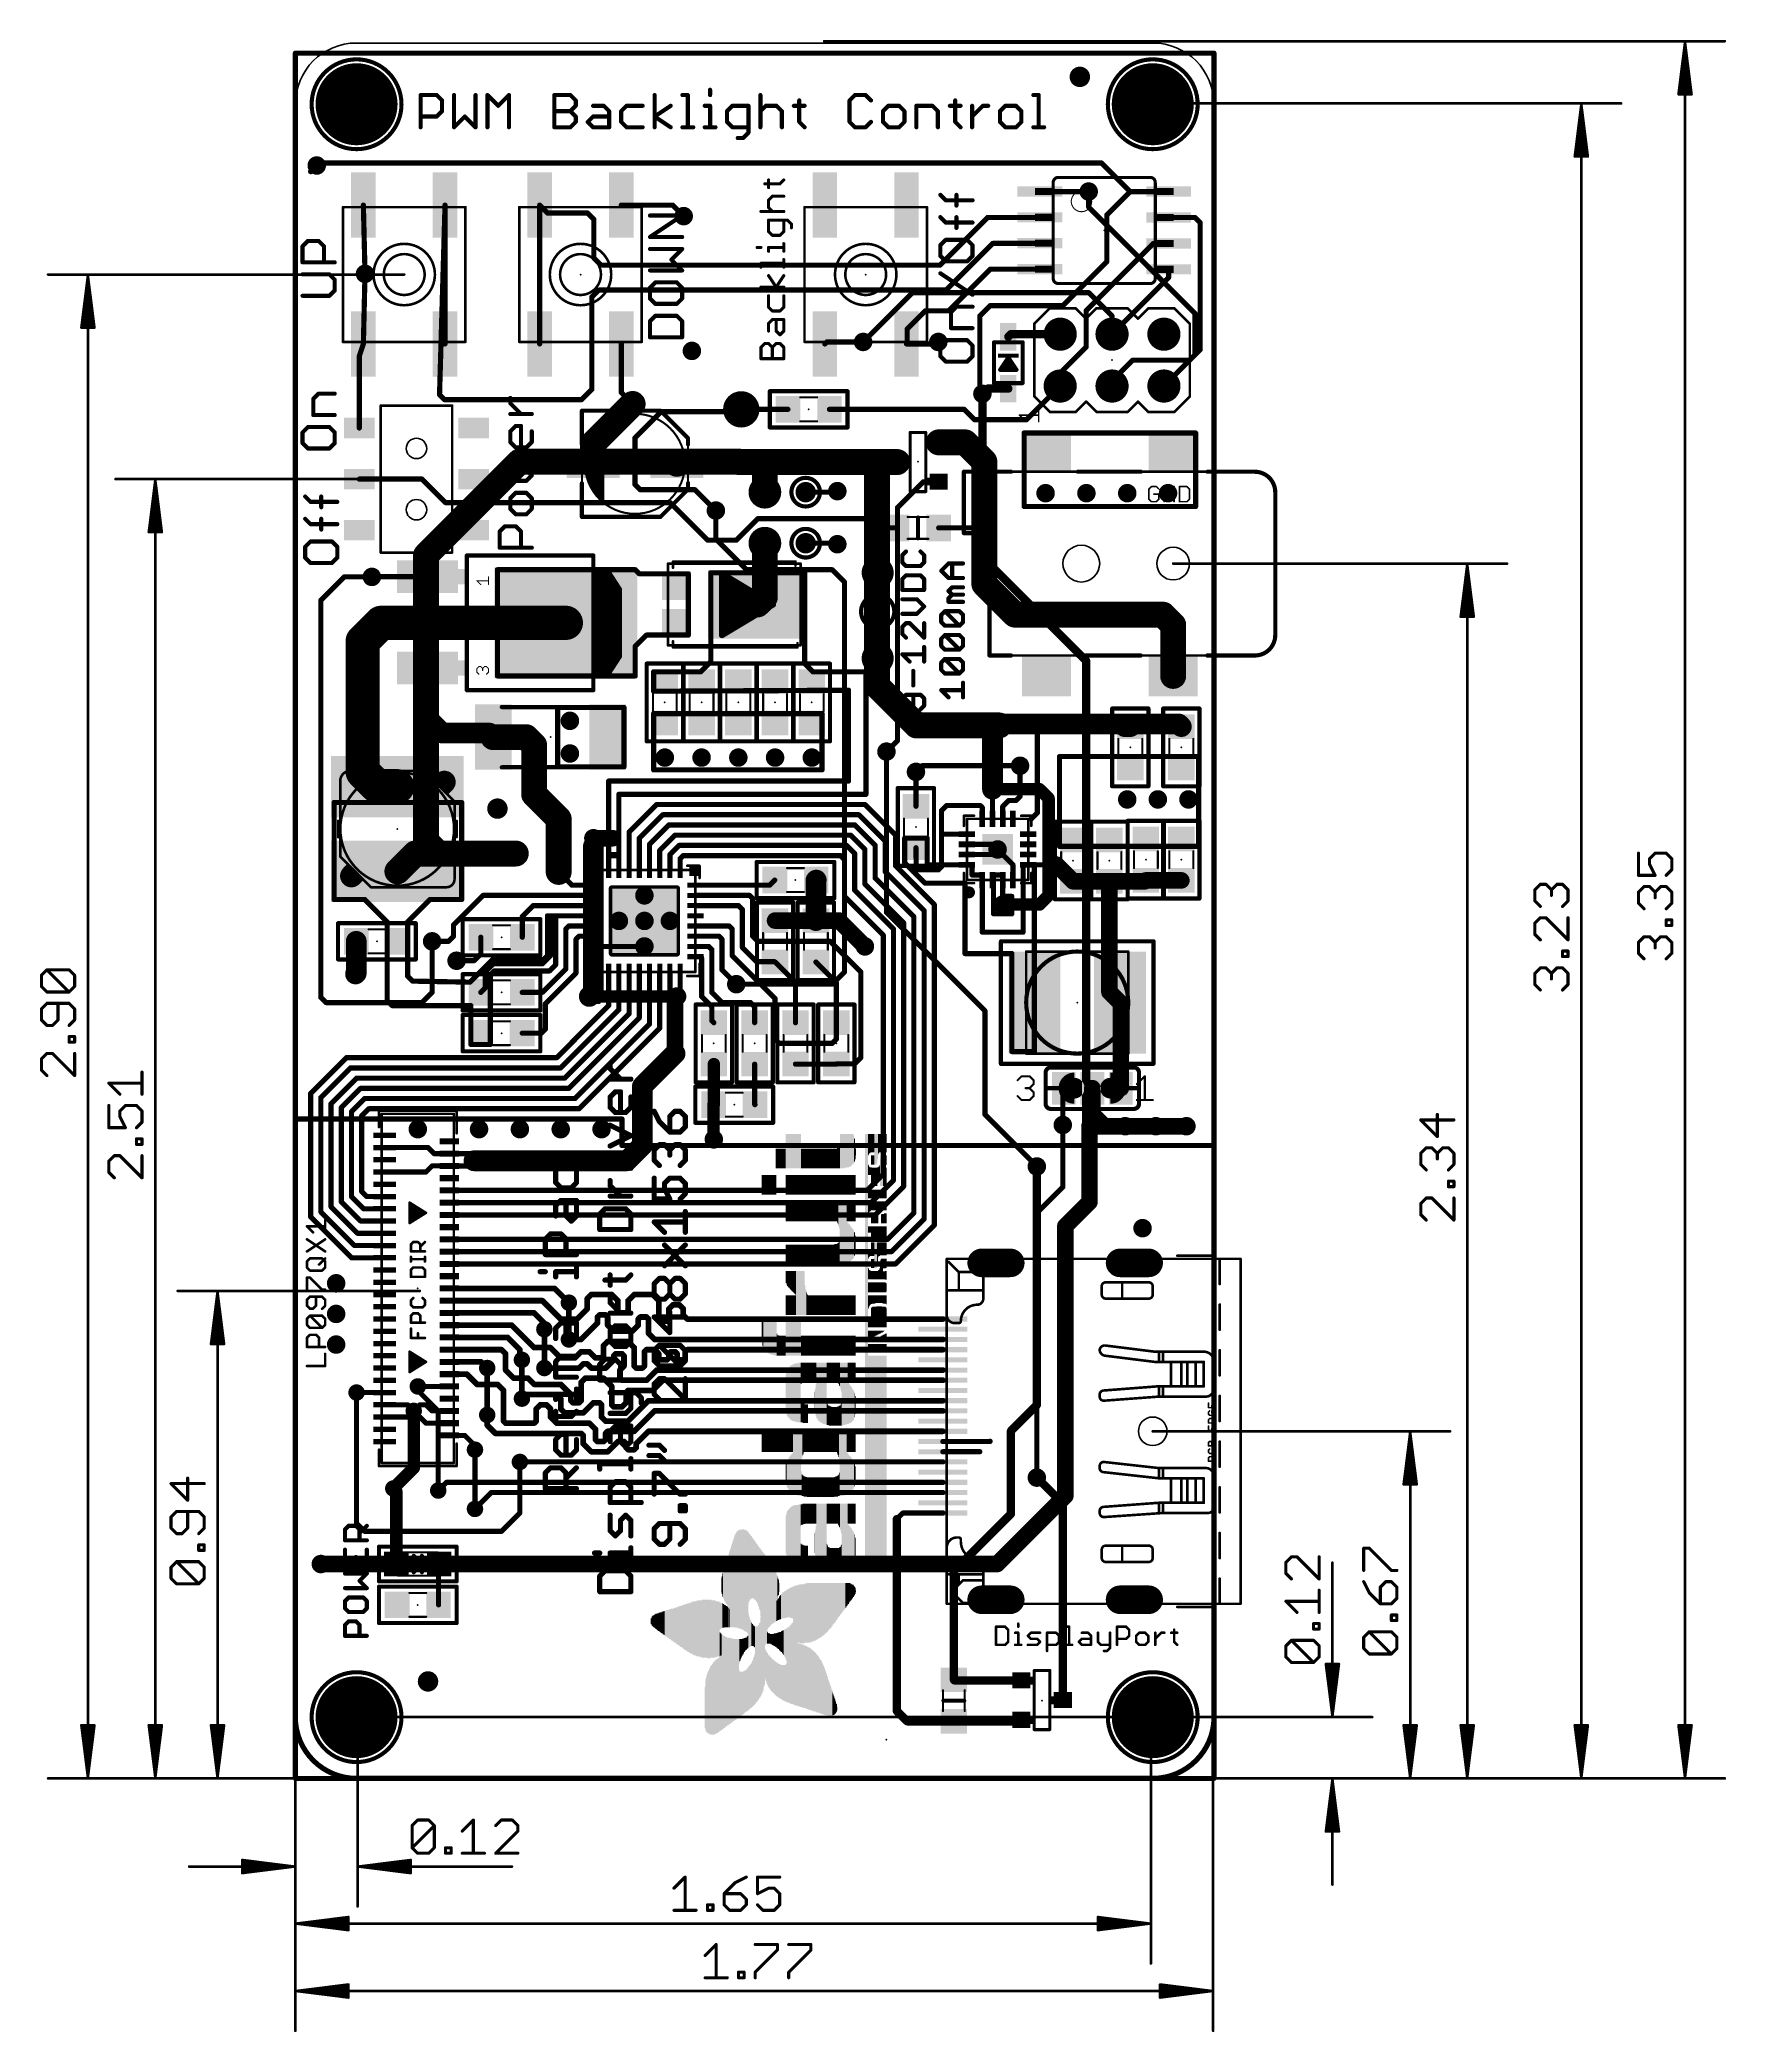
# Model space of a CAD drawing. Extents: x -12.5 to 70.1, y -12.4 to 85.2.
import ezdxf

# ---------------------------------------------------------------- set-up
doc = ezdxf.new("R2010")
doc.units = 0
for name, color, linetype in [('1', 12, 'CONTINUOUS'), ('16', 132, 'CONTINUOUS'), ('17', 110, 'CONTINUOUS'), ('18', 110, 'CONTINUOUS'), ('20', 53, 'CONTINUOUS'), ('21', 40, 'CONTINUOUS'), ('23', 53, 'CONTINUOUS'), ('47', 253, 'CONTINUOUS'), ('51', 253, 'CONTINUOUS')]:
    doc.layers.add(name, color=color, linetype=linetype)

# ---------------------------------------------------------------- blocks, each defined once
blk = doc.blocks.new('RECT')
blk.add_solid([(-0.5, -0.5), (0.5, -0.5), (-0.5, 0.5), (0.5, 0.5)])
blk = doc.blocks.new('PIE')
at = {"const_width": 0.5}
blk.add_lwpolyline([(0, -0.25, 1), (0, 0.25, 1), (0, -0.25)], format="xyb", dxfattribs=at)
blk = doc.blocks.new('ROUNDP')
at = {"const_width": 0.5}
blk.add_lwpolyline([(0, -0.25, 1), (0, 0.25, 1), (0, -0.25)], format="xyb", dxfattribs=at)
blk = doc.blocks.new('RECT560000X560000R10')
at = {"const_width": 0.175}
blk.add_lwpolyline([(1.6625, -1.575), (1.6625, 1.575, 0.4142), (1.575, 1.6625), (-1.575, 1.6625, 0.4142), (-1.6625, 1.575), (-1.6625, -1.575, 0.4142), (-1.575, -1.6625), (1.575, -1.6625, 0.4142)], format="xyb", close=True, dxfattribs=at)
blk.add_solid([(-1.6004, -1.6004), (1.6004, -1.6004), (-1.6004, 1.6004), (1.6004, 1.6004)])
blk = doc.blocks.new('LONGP100')
at = {"const_width": 1}
blk.add_lwpolyline([(-0.5, 0), (0.5, 0)], dxfattribs=at)
at = {"const_width": 0.5}
for points in [[(-0.5, 0.25, 1), (-0.5, -0.25)], [(0.5, -0.25, 1), (0.5, 0.25)]]:
    blk.add_lwpolyline(points, format="xyb", dxfattribs=at)
blk = doc.blocks.new('ROUNDV')
at = {"const_width": 0.5}
blk.add_lwpolyline([(0, -0.25, 1), (0, 0.25, 1), (0, -0.25)], format="xyb", dxfattribs=at)

msp = doc.modelspace()

# ---------------------------------------------------------------- linework, layer by layer
at = {"layer": '1'}
for points, const_width in [([(1.05, 79), (1.171, 79.121)], 0.254), ([(1.171, 79.121), (39.495, 79.121)], 0.254), ([(39.495, 79.121), (40.893, 77.723)], 0.254), ([(3.334, 77.06), (3.414, 73.696)], 0.254), ([(7.064, 67.774), (7.334, 77.06)], 0.254), ([(7.334, 70.26), (7.334, 77.06)], 0.254), ([(11.97, 77.06), (11.97, 70.26)], 0.254), ([(12.36, 76.67), (11.97, 77.06)], 0.254), ([(15.97, 77.06), (18.484, 77.06)], 0.254), ([(18.484, 77.06), (19.024, 76.52)], 0.254), ([(38.861, 77.723), (36.47, 77.723)], 0.254), ([(38.862, 77.724), (38.861, 77.723)], 0.254), ([(40.893, 77.723), (39.751, 76.581)], 0.254), ([(42.778, 77.723), (40.893, 77.723)], 0.254), ([(14.324, 76.67), (12.36, 76.67)], 0.254), ([(14.324, 76.67), (14.624, 76.37)], 0.254), ([(14.624, 76.37), (14.624, 74.47)], 0.254), ([(18.874, 76.67), (19.024, 76.52)], 0.254), ([(31.575, 74.12), (33.909, 76.454)], 0.254), ([(33.909, 76.454), (36.461, 76.454)], 0.254), ([(36.461, 76.454), (36.47, 76.463)], 0.254), ([(39.751, 76.581), (39.751, 74.295)], 0.254), ([(44.07, 76.453), (42.778, 76.453)], 0.254), ([(44.323, 76.2), (44.07, 76.453)], 0.254), ([(44.323, 69.977), (44.323, 76.2)], 0.254), ([(31.877, 72.898), (34.163, 75.184)], 0.254), ([(34.163, 75.184), (36.461, 75.184)], 0.254), ([(36.461, 75.184), (36.47, 75.193)], 0.254), ([(42.036, 75.183), (38.735, 71.882)], 0.254), ([(42.036, 75.183), (42.778, 75.183)], 0.254), ([(14.624, 74.47), (14.974, 74.12)], 0.254), ([(14.974, 74.12), (31.575, 74.12)], 0.254), ([(39.751, 74.295), (37.592, 72.136)], 0.254), ([(3.334, 70.26), (3.414, 73.696)], 0.254), ([(34.045, 73.923), (32.004, 71.882)], 0.254), ([(36.47, 73.923), (34.045, 73.923)], 0.254), ([(42.778, 73.51), (40.006, 70.738)], 0.254), ([(42.778, 73.913), (42.778, 73.51)], 0.254), ([(14.524, 72.563), (14.859, 72.898)], 0.254), ([(14.524, 72.563), (14.524, 68.032)], 0.254), ([(14.859, 72.898), (31.877, 72.898)], 0.254), ([(34.036, 72.136), (33.528, 71.628)], 0.254), ([(37.592, 72.136), (34.036, 72.136)], 0.254), ([(30.861, 71.882), (29.972, 70.993)], 0.254), ([(32.004, 71.882), (30.861, 71.882)], 0.254), ([(33.528, 71.628), (33.528, 67.945)], 0.254), ([(38.735, 71.882), (38.735, 70.104)], 0.254), ([(3.134, 69.66), (3.334, 70.26)], 0.254), ([(15.97, 70.26), (15.97, 67.874)], 0.254), ([(26.038, 70.358), (25.94, 70.26)], 0.254), ([(27.813, 70.358), (26.038, 70.358)], 0.254), ([(29.972, 70.292), (29.94, 70.26)], 0.254), ([(29.94, 70.26), (31.398, 70.26)], 0.254), ([(29.972, 70.993), (29.972, 70.292)], 0.254), ([(31.398, 70.26), (31.496, 70.358)], 0.254), ([(34.925, 70.612), (35.051, 70.738)], 0.4064), ([(35.051, 70.738), (37.466, 70.738)], 0.4064), ([(3.134, 66.142), (3.134, 69.66)], 0.254), ([(19.474, 69.97), (19.424, 69.92)], 0.254), ([(38.735, 70.104), (37.466, 68.835)], 0.254), ([(40.006, 68.454), (41.021, 69.469)], 0.254), ([(41.021, 69.469), (43.815, 69.469)], 0.254), ([(43.815, 69.469), (44.323, 69.977)], 0.254), ([(35.816, 66.548), (37.466, 68.198)], 0.254), ([(37.466, 68.835), (37.466, 68.198)], 0.254), ([(40.006, 68.198), (40.006, 68.454)], 0.254), ([(7.306, 67.532), (7.064, 67.774)], 0.254), ([(14.024, 67.532), (7.306, 67.532)], 0.254), ([(14.524, 68.032), (14.024, 67.532)], 0.254), ([(14.587, 65.383), (16.524, 67.32)], 1.27), ([(15.97, 67.874), (16.524, 67.32)], 0.254), ([(33.528, 67.945), (33.655, 67.818)], 0.254), ([(33.655, 67.818), (33.909, 68.072)], 0.4064), ([(33.909, 68.072), (34.925, 68.072)], 0.4064), ([(17.924, 66.946), (16.637, 65.659)], 0.254), ([(21.734, 66.946), (17.924, 66.946)], 0.254), ([(21.734, 66.946), (21.844, 67.056)], 0.254), ([(24.13, 67.056), (21.844, 67.056)], 0.254), ([(26.162, 67.056), (32.766, 67.056)], 0.254), ([(32.766, 67.056), (33.274, 66.548)], 0.254), ([(33.274, 66.548), (35.816, 66.548)], 0.254), ([(14.587, 64.389), (14.587, 65.383)], 1.27), ([(16.637, 65.659), (16.637, 63.373)], 0.254), ([(31.516, 65.4398), (32.8102, 65.4398)], 1.27), ([(32.8102, 65.4398), (33, 65.25)], 1.27), ([(33.75, 64.5), (33, 65.25)], 1.27), ([(35.7, 65.9), (44.1, 65.9)], 0.254), ([(35.7, 62.3), (35.7, 65.9)], 0.254), ([(44.1, 65.9), (44.1, 62.3)], 0.254), ([(18.798, 64.5), (18.687, 64.389)], 1.27), ([(21.7, 64.5), (18.798, 64.5)], 1.27), ([(21.7254, 64.4746), (21.7, 64.5)], 1.27), ([(22.7, 64.4746), (21.7254, 64.4746)], 1.27), ([(28.5, 64.4746), (22.7, 64.4746)], 1.27), ([(23, 64.1746), (22.7, 64.4746)], 1.27), ([(23, 63), (23, 64.1746)], 1.27), ([(28.4934, 64.468), (28.5, 64.4746)], 1.27), ([(28.4934, 63.484), (28.4934, 64.468)], 1.27), ([(29.484, 64.4746), (28.5, 64.4746)], 1.27), ([(33.75, 61.25), (33.75, 64.5)], 1.27), ([(3.134, 63.642), (6.208, 63.642)], 0.254), ([(6.208, 63.642), (7.366, 62.484)], 0.254), ([(16.637, 63.373), (16.891, 63.119)], 0.254), ([(30.7594, 63.5094), (29.5, 62.25)], 0.254), ([(31.516, 63.5094), (30.7594, 63.5094)], 0.254), ([(7.366, 62.484), (18.366, 62.484)], 0.254), ([(16.891, 63.119), (19.581, 63.119)], 0.254), ([(18.366, 62.484), (20.2, 60.65)], 0.254), ([(19.581, 63.119), (20.6, 62.1)], 0.254), ([(25, 63), (26.5, 63)], 0.254), ([(26.5, 63), (26.55, 63.05)], 0.254), ([(22.65, 61.7), (21.6, 60.65)], 0.254), ([(22.65, 61.7), (28.05, 61.7)], 0.254), ([(28.05, 61.7), (28.5, 61.25)], 0.254), ([(29.5, 62.25), (29.5, 61.266)], 0.254), ([(33.75, 58.5), (33.75, 61.25)], 1.27), ([(44.1, 62.3), (35.7, 62.3)], 0.254), ([(21.6, 60.65), (20.2, 60.65)], 0.254), ([(23, 60.5), (23, 57.858)], 1.27), ([(25, 60.5), (26.5, 60.5)], 0.254), ([(26.5, 60.5), (26.55, 60.45)], 0.254), ([(28.5, 61.25), (29.484, 61.25)], 0.254), ([(29.5, 61.266), (29.484, 61.25)], 0.254), ([(29.5, 61.266), (29.5, 50.836)], 0.254), ([(31.516, 61.25), (33.75, 61.25)], 0.254), ([(3.7606, 58.8606), (3.75, 58.85)], 0.254), ([(6.4724, 58.8606), (3.7606, 58.8606)], 0.254), ([(9.9, 54), (9.9, 59.2)], 0.254), ([(9.9, 59.2), (16.65, 59.2)], 0.254), ([(16.65, 59.2), (16.85, 59)], 0.254), ([(16.85, 59), (19.25, 59)], 0.254), ([(19.25, 59), (19.25, 56)], 0.254), ([(24.95, 59.05), (20.35, 59.05)], 0.254), ([(20.35, 59.05), (20.35, 54.7)], 0.254), ([(24.95, 54.6), (24.95, 59.05)], 0.254), ([(35.25, 57), (33.75, 58.5)], 1.27), ([(23, 57.858), (22.642, 57.5)], 1.27), ([(42.5, 57), (35.25, 57)], 1.27), ([(43, 56.5), (42.5, 57)], 1.27), ([(4.2, 56.6), (3.3, 55.7)], 1.6764), ([(13.2528, 56.6), (4.2, 56.6)], 1.6764), ([(43, 54), (43, 56.5)], 1.27), ([(3.3, 55.7), (3.3, 49.3)], 1.6764), ([(17.2, 56), (16.65, 55.45)], 0.254), ([(19.25, 56), (17.2, 56)], 0.254), ([(6.4724, 54.3902), (6.4724, 51.9276)], 1.016), ([(16.65, 55.45), (16.65, 54)], 0.254), ([(20.35, 54.7), (19.85, 54.2)], 0.254), ([(25.35, 54.2), (24.95, 54.6)], 0.254), ([(16.65, 54), (9.9, 54)], 0.254), ([(19.85, 54.2), (17.55, 54.2)], 0.254), ([(17.55, 54.2), (17.55, 53.25)], 0.254), ([(27.95, 54.2), (25.35, 54.2)], 0.254), ([(27.95, 48.2), (27.95, 54.2)], 0.254), ([(17.55, 53.25), (27.1, 53.3)], 0.254), ([(27.1, 53.3), (27.1, 48.85)], 0.254), ([(6.4724, 51.9276), (7.2, 51.2)], 1.016), ([(12.85, 52.45), (16.1, 52.45)], 0.254), ([(12.85, 49.55), (12.85, 52.45)], 0.254), ([(16.1, 52.45), (16.1, 49.55)], 0.254), ([(17.55, 52.15), (25.8, 52.15)], 0.254), ([(17.55, 49.4), (17.55, 52.15)], 0.254), ([(25.8, 52.15), (25.8, 49.4)], 0.254), ([(34.15, 51.25), (34.475, 51.575)], 1.016), ([(34.15, 51.25), (34.15, 48.45)], 1.016), ([(34.475, 51.575), (34.55, 51.65)], 1.016), ([(34.55, 51.65), (36.3, 51.65)], 1.016), ([(36.3, 51.65), (40.5, 51.65)], 1.016), ([(36.35, 51.6), (36.3, 51.65)], 0.254), ([(36.35, 47.3), (36.35, 51.6)], 0.254), ([(40.5, 51.65), (43.266, 51.65)], 1.016), ([(40.634, 51.516), (40.5, 51.65)], 1.016), ([(40.9, 51.516), (40.634, 51.516)], 1.016), ([(43.266, 51.65), (43.4, 51.516)], 1.016), ([(7.2, 51.2), (9.5, 51.2)], 1.016), ([(9.5, 51.2), (9.7, 51)], 1.016), ([(9.7, 51), (11.3, 51)], 1.27), ([(11.3, 51), (11.7, 50.6)], 1.27), ([(11.7, 50.6), (11.7, 48.2)], 1.27), ([(29.5, 50.836), (28.956, 50.292)], 0.254), ([(3.3, 49.3), (4, 48.6)], 1.6764), ([(44.25, 50.05), (37.433, 50.05)], 0.254), ([(37.433, 50.05), (37.433, 45.65)], 0.254), ([(44.25, 45.65), (44.25, 50.05)], 0.254), ([(4, 48.6), (4.975, 48.6)], 1.6764), ([(4.975, 48.6), (5, 48.575)], 1.6764), ([(11.7, 48.2), (12.9, 47)], 1.27), ([(16.1, 49.55), (12.85, 49.55)], 0.254), ([(27.1, 48.85), (15.35, 48.85)], 0.254), ([(15.35, 48.85), (15.35, 45.2)], 0.254), ([(25.8, 49.4), (17.55, 49.4)], 0.254), ([(30.4, 49.3), (30.4, 47.616)], 0.254), ([(35.5, 48.1), (35.5, 49.6)], 0.254), ([(1.9, 47.8), (1.9, 43.05)], 0.254), ([(8.15, 47.8), (1.9, 47.8)], 0.254), ([(8.15, 43.05), (8.15, 47.8)], 0.254), ([(15.85, 45.2), (15.85, 48.2)], 0.254), ([(15.85, 48.2), (27.95, 48.2)], 0.254), ([(16.35, 46.35), (17.7, 47.7)], 0.254), ([(17.7, 47.7), (27.9, 47.7)], 0.254), ([(27.9, 47.7), (29.4, 46.2)], 0.254), ([(34.15, 47), (34.15, 48.45)], 0.254), ([(34.65, 47.6), (34.95, 47.9)], 0.254), ([(34.95, 47.9), (35.3, 47.9)], 0.254), ([(35.3, 47.9), (35.5, 48.1)], 0.254), ([(12.9, 47), (12.9, 44.4)], 1.27), ([(16.85, 46.05), (18, 47.2)], 0.254), ([(18, 47.2), (27.6, 47.2)], 0.254), ([(27.6, 47.2), (28.9, 45.9)], 0.254), ([(31.9, 47.65), (31.65, 47.4)], 0.254), ([(31.65, 47.4), (31.65, 46.2)], 0.254), ([(33.55, 47.65), (31.9, 47.65)], 0.254), ([(33.65, 47.55), (33.55, 47.65)], 0.254), ([(33.65, 47), (33.65, 47.55)], 0.254), ([(34.65, 47), (34.65, 47.6)], 0.254), ([(36.05, 47), (36.35, 47.3)], 0.254), ([(5.875, 45.3), (5, 44.425)], 1.27), ([(9.6, 45.3), (5.875, 45.3)], 1.27), ([(10.8, 45.3), (9.6, 45.3)], 1.27), ([(14.6, 46.05), (15.55, 46.05)], 0.8128), ([(16.35, 44.5), (16.35, 46.35)], 0.254), ([(16.85, 44.5), (16.85, 46.05)], 0.254), ([(17.35, 45.75), (18.3, 46.7)], 0.254), ([(17.35, 44.5), (17.35, 45.75)], 0.254), ([(17.85, 45.45), (18.6, 46.2)], 0.254), ([(18.3, 46.7), (27.4, 46.7)], 0.254), ([(18.6, 46.2), (27.2, 46.2)], 0.254), ([(27.2, 46.2), (27.9, 45.5)], 0.254), ([(27.4, 46.7), (28.4, 45.7)], 0.254), ([(28.9, 45.9), (28.9, 44.4)], 0.254), ([(29.4, 46.2), (29.4, 44.7)], 0.254), ([(30.95, 46.05), (29.85, 46.05)], 0.254), ([(29.85, 46.05), (29.85, 44.85)], 0.254), ([(30.95, 44.75), (30.95, 46.05)], 0.254), ([(31.7, 46.25), (31.65, 46.2)], 0.254), ([(31.65, 46.2), (31.65, 44.65)], 0.254), ([(32.9, 46.25), (31.7, 46.25)], 0.254), ([(32.9, 45.75), (34.15, 45.75)], 0.254), ([(34.15, 45.75), (34.4, 45.5)], 0.254), ([(15.35, 45.15), (15.45, 45.25)], 0.254), ([(15.35, 45.2), (15.85, 45.2)], 0.254), ([(15.35, 44.5), (15.35, 45.15)], 0.254), ([(15.45, 45.25), (15.75, 45.25)], 0.254), ([(15.85, 45.15), (15.75, 45.25)], 0.254), ([(15.85, 44.5), (15.85, 45.15)], 0.254), ([(17.85, 44.5), (17.85, 45.45)], 0.254), ([(18.35, 45.25), (18.8, 45.7)], 0.254), ([(18.35, 44.5), (18.35, 45.25)], 0.254), ([(18.8, 45.7), (27, 45.7)], 0.254), ([(18.85, 45.05), (19, 45.2)], 0.254), ([(18.85, 44.5), (18.85, 45.05)], 0.254), ([(19, 45.2), (26.7, 45.2)], 0.254), ([(26.7, 45.2), (26.9, 45)], 0.254), ([(26.9, 45), (26.9, 43.2)], 0.254), ([(27, 45.7), (27.4, 45.3)], 0.254), ([(27.4, 45.3), (27.4, 43.5)], 0.254), ([(27.9, 45.5), (27.9, 43.8)], 0.254), ([(28.4, 45.7), (28.4, 44.1)], 0.254), ([(29.85, 44.85), (30.85, 43.85)], 0.254), ([(30.416, 44.5), (30.4, 45.584)], 0.254), ([(32.9, 45.25), (34.15, 45.25)], 0.254), ([(34.15, 45.25), (34.4, 45.5)], 0.254), ([(35.15, 44.75), (34.4, 45.5)], 0.254), ([(36.9824, 44.7548), (37.2872, 44.7548)], 0.8128), ([(37.2872, 44.7548), (38.1, 43.942)], 0.8128), ([(37.433, 45.65), (44.25, 45.65)], 0.254), ([(13.55, 43.75), (12.9, 44.4)], 0.254), ([(23.234, 43.75), (23.484, 44)], 0.254), ([(25.5, 43.984), (25.516, 44)], 1.016), ([(25.5, 42.016), (25.5, 43.984)], 1.016), ([(27.9, 43.8), (29.8, 41.9)], 0.254), ([(28.4, 44.1), (30.3, 42.2)], 0.254), ([(28.9, 44.4), (30.8, 42.5)], 0.254), ([(29.4, 44.7), (31.3, 42.8)], 0.254), ([(31.5, 44.5), (30.416, 44.5)], 0.254), ([(30.85, 43.85), (32.8, 43.85)], 0.254), ([(33.15, 44.75), (30.95, 44.75)], 0.254), ([(31.65, 44.65), (31.5, 44.5)], 0.254), ([(32.8, 43.85), (32.8, 40.4)], 0.254), ([(33.15, 44.25), (33.15, 44.75)], 0.254), ([(33.65, 44.25), (33.15, 44.25)], 0.254), ([(33.65, 41.45), (33.65, 44.25)], 0.254), ([(34.2, 44.25), (34.2, 42.35)], 0.254), ([(34.65, 44.25), (34.2, 44.25)], 0.254), ([(34.65, 43.2), (34.65, 44.25)], 0.254), ([(35.15, 44), (35.15, 44.75)], 0.254), ([(36.2, 44.75), (35.65, 44.75)], 0.254), ([(35.65, 44.75), (35.65, 41.45)], 0.254), ([(35.9, 44.75), (36.9776, 44.75)], 0.254), ([(36.2, 35.6), (36.2, 44.75)], 0.254), ([(36.9776, 44.75), (36.9824, 44.7548)], 0.254), ([(38.1, 43.942), (39.878, 43.942)], 0.8128), ([(39.878, 43.942), (41.62, 43.942)], 0.8128), ([(39.878, 43.942), (39.878, 38.518)], 0.8128), ([(41.62, 43.942), (41.662, 43.984)], 0.8128), ([(41.662, 43.984), (43.4, 43.984)], 0.8128), ([(1.9, 43.05), (3.4, 43.05)], 0.254), ([(3.4, 43.05), (4.5, 41.95)], 0.254), ([(5.5, 41.95), (6.6, 43.05)], 0.254), ([(6.6, 43.05), (8.15, 43.05)], 0.254), ([(9.2, 43.25), (7.75, 41.8)], 0.254), ([(14.6, 43.25), (9.2, 43.25)], 0.254), ([(14.6, 43.75), (13.55, 43.75)], 0.254), ([(19.6, 43.75), (23.234, 43.75)], 0.254), ([(19.6, 43.25), (22.25, 43.25)], 0.254), ([(22.25, 43.25), (22.4, 43.1)], 0.254), ([(22.4, 43.1), (22.4, 41.25)], 0.254), ([(26.9, 43.2), (28.8, 41.3)], 0.254), ([(27.4, 43.5), (29.3, 41.6)], 0.254), ([(35.1, 43.2), (34.65, 43.2)], 0.254), ([(35.1, 42.35), (35.1, 43.2)], 0.254), ([(4.5, 41.95), (4.5, 38.1)], 0.254), ([(5.5, 39.3), (5.5, 41.95)], 0.254), ([(11.116, 42.216), (11.15, 42.25)], 0.254), ([(11.116, 41.2), (11.116, 42.216)], 0.254), ([(11.65, 42.75), (11.15, 42.25)], 0.254), ([(14.6, 42.75), (11.65, 42.75)], 0.254), ([(12.75, 42.25), (12.35, 42.25)], 0.254), ([(12.35, 42.25), (12.35, 40.3)], 0.254), ([(12.75, 42.25), (12.5, 42)], 0.254), ([(12.5, 42), (12.5, 40.3)], 0.254), ([(12.75, 39.85), (12.75, 42.25)], 0.254), ([(14.6, 42.25), (12.75, 42.25)], 0.254), ([(19.6, 42.75), (21.7, 42.75)], 0.254), ([(21.7, 42.75), (21.9, 42.55)], 0.254), ([(21.9, 42.55), (21.9, 40.7)], 0.254), ([(25.5, 42.016), (23.5, 42.016)], 0.8128), ([(25.5, 42.016), (26.634, 42.016)], 0.8128), ([(26.634, 42.016), (27.9, 40.75)], 0.8128), ([(29.8, 41.9), (29.8, 35)], 0.254), ([(30.3, 42.2), (30.3, 35)], 0.254), ([(30.8, 42.5), (30.8, 35)], 0.254), ([(31.3, 42.8), (31.3, 35)], 0.254), ([(34.2, 42.35), (35.1, 42.35)], 0.254), ([(2.984, 41), (2.984, 39.434)], 1.016), ([(7.5, 41), (6.7, 41)], 0.254), ([(7.75, 41.25), (7.5, 41)], 0.254), ([(7.75, 41.8), (7.75, 41.25)], 0.254), ([(9.084, 41.2), (9.084, 40.384)], 0.254), ([(13.4, 41.75), (13.25, 41.6)], 0.254), ([(13.25, 41.6), (13.25, 39.65)], 0.254), ([(14.6, 41.75), (13.4, 41.75)], 0.254), ([(13.9, 41.25), (13.75, 41.1)], 0.254), ([(13.75, 41.1), (13.75, 39.45)], 0.254), ([(14.6, 41.25), (13.9, 41.25)], 0.254), ([(19.6, 41.75), (21.25, 41.75)], 0.254), ([(19.6, 41.25), (20.75, 41.25)], 0.254), ([(20.75, 41.25), (20.9, 41.1)], 0.254), ([(20.9, 41.1), (20.9, 39.6)], 0.254), ([(21.25, 41.75), (21.4, 41.6)], 0.254), ([(21.4, 41.6), (21.4, 40.3)], 0.254), ([(22.4, 41.25), (22.65, 41)], 0.254), ([(22.65, 41), (26.2, 41)], 0.254), ([(26.2, 41), (27.7, 39.5)], 0.254), ([(28.8, 41.3), (28.8, 35)], 0.254), ([(29.3, 41.6), (29.3, 35)], 0.254), ([(35.65, 41.45), (33.65, 41.45)], 0.254), ([(8.75, 40.05), (7.9, 40.05)], 0.254), ([(9.65, 40.1), (8.55, 39)], 0.254), ([(9.084, 40.384), (8.75, 40.05)], 0.254), ([(9.7, 39.9), (9.3, 39.5)], 0.254), ([(12.15, 40.1), (9.65, 40.1)], 0.254), ([(12.1, 39.9), (9.7, 39.9)], 0.254), ([(12.5, 40.3), (12.1, 39.9)], 0.254), ([(12.35, 40.3), (12.15, 40.1)], 0.254), ([(14.35, 40.25), (14.85, 40.25)], 0.254), ([(14.35, 38.05), (14.35, 40.25)], 0.254), ([(14.6, 40.75), (17.1, 40.75)], 0.254), ([(14.85, 40.25), (14.85, 38.05)], 0.254), ([(19.6, 40.75), (20.25, 40.75)], 0.254), ([(19.6, 40.25), (19.85, 40.25)], 0.254), ([(19.85, 40.25), (19.9, 40.2)], 0.254), ([(19.9, 40.2), (19.9, 38.3)], 0.254), ([(20.25, 40.75), (20.4, 40.6)], 0.254), ([(20.4, 40.6), (20.4, 38.5)], 0.254), ([(21.4, 40.3), (22.7, 39)], 0.254), ([(21.9, 40.7), (22.6, 40)], 0.254), ([(22.6, 40), (23.484, 40)], 0.254), ([(23.484, 40), (23.5, 39.984)], 0.254), ([(24.5, 38.984), (23.5, 39.984)], 0.254), ([(26.5, 38.984), (25.5, 39.984)], 0.254), ([(32.8, 40.4), (35.1, 40.4)], 0.254), ([(35.1, 40.4), (35.1, 35.6)], 0.254), ([(2.984, 39.434), (2.95, 39.4)], 1.016), ([(5.75, 39.05), (5.5, 39.3)], 0.254), ([(8.55, 39), (5.75, 39.05)], 0.254), ([(9.3, 39.5), (9.3, 38.716)], 0.254), ([(9.55, 39.35), (9.75, 39.55)], 0.254), ([(9.55, 35.95), (9.55, 39.35)], 0.254), ([(9.75, 39.55), (12.45, 39.55)], 0.254), ([(13.25, 39.65), (12.1, 38.5)], 0.254), ([(13.75, 39.45), (12.25, 37.95)], 0.254), ([(12.45, 39.55), (12.75, 39.85)], 0.254), ([(15.35, 39.5), (15.35, 37.85)], 0.254), ([(15.85, 39.5), (15.85, 37.65)], 0.254), ([(16.35, 39.5), (16.35, 37.45)], 0.254), ([(16.85, 39.5), (16.85, 37.25)], 0.254), ([(17.35, 39.5), (17.35, 36.95)], 0.254), ([(17.85, 39.5), (17.85, 36.75)], 0.254), ([(18.35, 39.5), (18.35, 38.65)], 0.254), ([(18.85, 39.5), (18.85, 38.45)], 0.254), ([(20.9, 39.6), (21.6, 38.9)], 0.254), ([(22.7, 39), (23.5, 38.2)], 0.254), ([(24.5, 37.016), (24.5, 38.984)], 0.254), ([(26.5, 37.016), (26.5, 38.984)], 0.254), ([(27.7, 39.5), (27.7, 35.3)], 0.254), ([(4.5, 38.1), (4.75, 37.85)], 0.254), ([(9.3, 38.716), (9.084, 38.5)], 0.254), ([(12.1, 38.5), (11.116, 38.5)], 0.254), ([(12.25, 37.95), (12.25, 36.7)], 0.254), ([(14.85, 38.05), (14.35, 38.05)], 0.254), ([(18.6, 35.5), (18.6, 38.1)], 0.8128), ([(18.35, 38.65), (18.7, 38.3)], 0.254), ([(18.35, 38.15), (18.6, 38.1)], 0.254), ([(18.7, 38.2), (18.6, 38.1)], 0.6096), ([(18.7, 38.3), (18.7, 38.2)], 0.6096), ([(18.85, 38.45), (18.7, 38.3)], 0.254), ([(19.9, 38.3), (20.4, 37.8)], 0.254), ([(20.4, 38.5), (20.9, 38)], 0.254), ([(20.9, 38), (22.3, 38)], 0.254), ([(22.3, 38), (22.5, 37.8)], 0.254), ([(23.5, 38.2), (23.5, 36.2)], 0.254), ([(39.878, 38.518), (40.396, 38)], 0.8128), ([(40.4368, 37.9592), (40.396, 38)], 0.8128), ([(40.4368, 33.8074), (40.4368, 37.9592)], 0.8128), ([(4.75, 37.85), (8.6, 37.85)], 0.254), ([(8.6, 37.85), (8.6, 35.95)], 0.254), ([(15.35, 37.85), (12.8, 35.3)], 0.254), ([(15.85, 37.65), (13, 34.8)], 0.254), ([(16.35, 37.45), (13.2, 34.3)], 0.254), ([(16.85, 37.25), (13.4, 33.8)], 0.254), ([(20.4, 37.8), (20.4, 37.116)], 0.254), ([(20.4, 37.116), (20.5, 37.016)], 0.254), ([(22.5, 37.8), (22.5, 37.016)], 0.254), ([(26.5, 36.2), (26.5, 37.016)], 0.254), ([(12.05, 36.5), (11.116, 36.5)], 0.254), ([(12.25, 36.7), (12.05, 36.5)], 0.254), ([(17.35, 36.95), (13.7, 33.3)], 0.254), ([(17.85, 36.75), (13.9, 32.8)], 0.254), ([(23.5, 36.2), (23.7, 36)], 0.254), ([(23.7, 36), (26.3, 36)], 0.254), ([(26.3, 36), (26.5, 36.2)], 0.254), ([(0.75, 33.55), (2.5, 35.3)], 0.254), ([(2.5, 35.3), (12.2, 35.3)], 0.254), ([(8.6, 35.95), (9.55, 35.95)], 0.254), ([(12.8, 35.3), (12.2, 35.3)], 0.254), ([(17, 33.9), (18.6, 35.5)], 1.016), ([(20.5, 34.984), (20.5, 33.016)], 0.6096), ([(27.7, 35.3), (27.4, 35)], 0.254), ([(35.1, 35.6), (36.2, 35.6)], 0.254), ([(1.25, 33.35), (2.7, 34.8)], 0.254), ([(1.75, 33.05), (3, 34.3)], 0.254), ([(2.7, 34.8), (12.2, 34.8)], 0.254), ([(3, 34.3), (12.2, 34.3)], 0.254), ([(13, 34.8), (12.2, 34.8)], 0.254), ([(13.2, 34.3), (12.2, 34.3)], 0.254), ([(17, 31), (17, 33.9)], 1.016), ([(22.5, 34.984), (22.5, 33.016)], 0.254), ([(26.5, 34.984), (24.5, 34.984)], 0.254), ([(26.516, 35), (26.5, 34.984)], 0.254), ([(27.4, 35), (26.516, 35)], 0.254), ([(28.8, 29.6), (28.8, 35)], 0.254), ([(29.3, 29.3), (29.3, 35)], 0.254), ([(29.8, 29), (29.8, 35)], 0.254), ([(30.3, 27.7), (30.3, 35)], 0.254), ([(30.8, 27.4), (30.8, 35)], 0.254), ([(31.3, 27.1), (31.3, 35)], 0.254), ([(39.0398, 33.8074), (39.0398, 32.5282)], 0.8128), ([(0.75, 27.5), (0.75, 33.55)], 0.254), ([(1.25, 27.75), (1.25, 33.35)], 0.254), ([(2.25, 32.85), (3.1, 33.7)], 0.254), ([(2.75, 32.65), (3.3, 33.2)], 0.254), ([(3.1, 33.7), (3.2, 33.8)], 0.254), ([(3.2, 33.8), (12.2, 33.8)], 0.254), ([(3.3, 33.2), (3.4, 33.3)], 0.254), ([(3.4, 33.3), (12.2, 33.3)], 0.254), ([(13.4, 33.8), (12.2, 33.8)], 0.254), ([(13.7, 33.3), (12.2, 33.3)], 0.254), ([(20.5, 33.016), (20.484, 33)], 0.6096), ([(20.484, 33), (20.484, 31.316)], 0.6096), ([(37.592, 33.7566), (37.6428, 33.8074)], 0.254), ([(37.592, 32.004), (37.592, 33.7566)], 0.254), ([(0, 3), (0, 32.3)], 0.254), ([(0, 32.3), (16, 32.3)], 0.254), ([(1.75, 28), (1.75, 33.05)], 0.254), ([(2.25, 28.25), (2.25, 32.85)], 0.254), ([(2.75, 28.5), (2.75, 32.65)], 0.254), ([(3.25, 32.45), (3.6, 32.8)], 0.254), ([(3.25, 28.75), (3.25, 32.45)], 0.254), ([(3.6, 32.8), (12.2, 32.8)], 0.254), ([(13.9, 32.8), (12.2, 32.8)], 0.254), ([(16, 32.3), (16, 31)], 0.254), ([(22.5, 33.016), (22.516, 33)], 0.254), ([(39.0398, 32.5282), (39.624, 31.944)], 0.8128), ([(39.624, 31.944), (40.65, 31.944)], 0.8128), ([(42.15, 31.944), (40.65, 31.944)], 0.8128), ([(43.65, 31.944), (42.15, 31.944)], 0.8128), ([(16.25, 30.25), (17, 31)], 1.016), ([(20.484, 31.316), (20.5, 31.3)], 0.6096), ([(4.375, 30.9), (6.5, 30.9)], 0.25), ([(6.5, 30.9), (6.8, 30.6)], 0.25), ([(6.8, 30.6), (7.55, 30.6)], 0.25), ([(7.55, 30.6), (9.15, 30.6)], 0.254), ([(9.5, 30.25), (8.75, 30.25)], 1.016), ([(8.65, 30.6), (8.75, 30.25)], 0.254), ([(8.75, 30), (8.75, 30.25)], 0.254), ([(9.5, 30.25), (16.25, 30.25)], 1.016), ([(9.15, 30.6), (9.5, 30.25)], 0.254), ([(16, 31), (45, 31)], 0.254), ([(45, 31), (45, 3)], 0.254), ([(4.375, 29.7), (6.4, 29.7)], 0.25), ([(6.4, 29.7), (6.7, 30)], 0.25), ([(6.7, 30), (7.55, 30)], 0.25), ([(7.55, 30), (8.75, 30)], 0.254), ([(28, 28.8), (28.8, 29.6)], 0.254), ([(28.2, 28.2), (29.3, 29.3)], 0.254), ([(36.322, 29.972), (36.322, 22.352)], 0.4064), ([(2.25, 28.25), (3, 27.5)], 0.254), ([(2.75, 28.5), (3.25, 28)], 0.254), ([(3.25, 28.75), (3.5, 28.5)], 0.254), ([(3.5, 28.5), (4.375, 28.5)], 0.254), ([(7.55, 28.8), (9.8, 28.8)], 0.254), ([(7.55, 28.2), (9.95, 28.2)], 0.254), ([(9.8, 28.8), (17.75, 28.8)], 0.254), ([(9.95, 28.2), (17.75, 28.2)], 0.254), ([(17.75, 28.8), (28, 28.8)], 0.254), ([(17.75, 28.2), (28.2, 28.2)], 0.254), ([(28.4, 27.6), (29.8, 29)], 0.254), ([(0.75, 27.5), (2.25, 26)], 0.254), ([(1.25, 27.75), (2.25, 26.75)], 0.254), ([(1.75, 28), (2.75, 27)], 0.254), ([(3.2, 27.3), (3, 27.5)], 0.254), ([(4.375, 27.3), (3.2, 27.3)], 0.254), ([(3.35, 27.9), (3.25, 28)], 0.254), ([(4.375, 27.9), (3.35, 27.9)], 0.254), ([(7.55, 27.6), (10.1, 27.6)], 0.254), ([(10.1, 27.6), (17.75, 27.6)], 0.254), ([(17.75, 27.6), (28.4, 27.6)], 0.254), ([(29, 26.4), (30.3, 27.7)], 0.254), ([(29.2, 25.8), (30.8, 27.4)], 0.254), ([(2.9, 26.1), (2.25, 26.75)], 0.254), ([(3.05, 26.7), (2.75, 27)], 0.254), ([(4.375, 26.7), (3.05, 26.7)], 0.254), ([(7.55, 26.4), (10.4, 26.4)], 0.254), ([(10.4, 26.4), (17.7, 26.4)], 0.254), ([(17.7, 26.4), (29, 26.4)], 0.254), ([(29.4, 25.2), (31.3, 27.1)], 0.254), ([(2.75, 25.5), (2.25, 26)], 0.254), ([(4.375, 25.5), (2.75, 25.5)], 0.254), ([(4.375, 26.1), (2.9, 26.1)], 0.254), ([(7.55, 25.8), (10.55, 25.8)], 0.254), ([(10.55, 25.8), (17.7, 25.8)], 0.254), ([(17.7, 25.8), (29.2, 25.8)], 0.254), ([(7.55, 25.2), (10.7, 25.2)], 0.254), ([(10.7, 25.2), (17.7, 25.2)], 0.254), ([(17.7, 25.2), (29.4, 25.2)], 0.254), ([(7.55, 24), (12.7, 24)], 0.28), ([(12.1, 23.4), (7.55, 23.4)], 0.28), ([(13, 22.5), (12.1, 23.4)], 0.28), ([(12.7, 24), (13.4, 23.3)], 0.28), ([(14.3, 23.5), (14.5, 23.7)], 0.28), ([(14.3, 23), (14.3, 23.5)], 0.28), ([(14.5, 23.7), (15.5, 23.7)], 0.28), ([(15.5, 23.7), (15.8, 23.4)], 0.28), ([(15.8, 23.4), (15.8, 22.9)], 0.28), ([(16.3, 23.4), (16.6, 23.7)], 0.28), ([(16.3, 22.9), (16.3, 23.4)], 0.28), ([(16.6, 23.7), (17.5, 23.7)], 0.28), ([(17.5, 23.7), (17.8, 23.4)], 0.28), ([(17.8, 23.4), (17.8, 22.5)], 0.28), ([(11.7, 22.8), (7.55, 22.8)], 0.28), ([(12.2, 22.3), (11.7, 22.8)], 0.28), ([(13, 22.5), (13.8, 22.5)], 0.28), ([(13.8, 22.5), (14.3, 23)], 0.28), ([(14.8, 22.6), (14.9, 22.7)], 0.28), ([(14.8, 22.3), (14.8, 22.6)], 0.28), ([(14.9, 22.7), (15.2, 22.7)], 0.28), ([(15.2, 22.7), (15.3, 22.6)], 0.28), ([(15.3, 22.6), (15.3, 22.2)], 0.28), ([(15.8, 22.9), (15.9, 22.8)], 0.28), ([(15.9, 22.8), (16.2, 22.8)], 0.28), ([(16.2, 22.8), (16.3, 22.9)], 0.28), ([(16.8, 22.5), (16.9, 22.6)], 0.28), ([(16.8, 22.2), (16.8, 22.5)], 0.28), ([(16.9, 22.6), (17.2, 22.6)], 0.28), ([(17.2, 22.6), (17.3, 22.5)], 0.28), ([(17.3, 22.5), (17.3, 21.8)], 0.28), ([(17.8, 22.5), (17.9, 22.4)], 0.28), ([(17.9, 22.4), (18.2, 22.4)], 0.28), ([(18.2, 22.4), (18.3, 22.5)], 0.28), ([(18.3, 23), (18.5, 23.2)], 0.28), ([(18.3, 22.5), (18.3, 23)], 0.28), ([(18.5, 23.2), (18.8, 23.2)], 0.28), ([(18.8, 23.2), (19, 23)], 0.28), ([(19, 23), (19, 22.7)], 0.28), ([(19, 22.7), (19.2, 22.5)], 0.28), ([(19.2, 22.5), (31.72, 22.5)], 0.28), ([(36.322, 22.352), (36.322, 18.288)], 0.4064), ([(7.55, 22.2), (10.6, 22.2)], 0.28), ([(7.55, 21.6), (10.4, 21.6)], 0.28), ([(10.4, 21.6), (11, 21)], 0.28), ([(10.6, 22.2), (11.7, 21.1)], 0.28), ([(12.2, 22), (12.2, 22.3)], 0.28), ([(13.4, 21.5), (14, 21.5)], 0.28), ([(14, 21.5), (14.8, 22.3)], 0.28), ([(15.1, 21.2), (15.3, 21.4)], 0.28), ([(15.3, 22.2), (15.6, 21.9)], 0.28), ([(15.3, 21.4), (16.3, 21.4)], 0.28), ([(16.5, 21.9), (15.6, 21.9)], 0.28), ([(16.3, 21.4), (16.6, 21.1)], 0.28), ([(16.5, 21.9), (16.8, 22.2)], 0.28), ([(17.3, 21.8), (17.6, 21.5)], 0.28), ([(17.6, 21.5), (31.72, 21.5)], 0.28), ([(7.55, 21), (10.1, 21)], 0.28), ([(7.55, 20.4), (9.1, 20.4)], 0.28), ([(9.1, 20.4), (9.4, 20.1)], 0.28), ([(10.1, 21), (10.3, 20.8)], 0.28), ([(10.3, 20.8), (10.3, 20)], 0.28), ([(11, 21), (11, 20.6)], 0.28), ([(11, 20.6), (11.1, 20.5)], 0.28), ([(11.7, 21.1), (12.5, 21.1)], 0.28), ([(13, 20.6), (12.5, 21.1)], 0.28), ([(13, 20.6), (13.7, 20.6)], 0.28), ([(13.7, 20.6), (14, 20.9)], 0.28), ([(14, 20.9), (14.4, 20.9)], 0.28), ([(14.4, 20.9), (14.7, 20.6)], 0.28), ([(14.7, 20.6), (15, 20.6)], 0.28), ([(15, 20.6), (15.1, 20.7)], 0.28), ([(15.1, 20.7), (15.1, 21.2)], 0.28), ([(15.6, 20.5), (15.2, 20.1)], 0.28), ([(15.7, 20.8), (15.6, 20.7)], 0.28), ([(15.6, 20.7), (15.6, 20.5)], 0.28), ([(16, 20.8), (15.7, 20.8)], 0.28), ([(16.1, 20.7), (16, 20.8)], 0.28), ([(16.1, 20.7), (16.1, 20.2)], 0.28), ([(16.6, 21.1), (16.6, 20.2)], 0.28), ([(17.1, 20.9), (17.2, 21)], 0.28), ([(17.1, 20.2), (17.1, 20.9)], 0.28), ([(17.2, 21), (17.6, 21)], 0.28), ([(17.6, 21), (17.8, 20.8)], 0.28), ([(17.8, 20.8), (17.8, 20.6)], 0.28), ([(17.8, 20.6), (17.9, 20.5)], 0.28), ([(17.9, 20.5), (18.2, 20.5)], 0.28), ([(18.2, 20.5), (18.3, 20.6)], 0.28), ([(18.3, 20.8), (18.4, 20.9)], 0.28), ([(18.3, 20.6), (18.3, 20.8)], 0.28), ([(18.4, 20.9), (18.6, 20.9)], 0.28), ([(18.6, 20.9), (18.7, 20.8)], 0.28), ([(18.7, 20.8), (18.7, 20.6)], 0.28), ([(18.7, 20.6), (18.8, 20.5)], 0.28), ([(18.8, 20.5), (19, 20.5)], 0.28), ([(19, 20.5), (19.1, 20.6)], 0.28), ([(19.1, 20.9), (19.2, 21)], 0.28), ([(19.1, 20.6), (19.1, 20.9)], 0.28), ([(19.2, 21), (31.72, 21)], 0.28), ([(7.55, 19.8), (8.4, 19.8)], 0.28), ([(8.4, 19.8), (8.9, 19.3)], 0.28), ([(10.3, 20), (10.7, 19.6)], 0.28), ([(10.7, 19.6), (11.4, 19.6)], 0.28), ([(11.4, 19.6), (11.7, 19.3)], 0.28), ([(12.2, 20.1), (13.9, 20.1)], 0.28), ([(13.9, 20.1), (14.1, 20.3)], 0.28), ([(14, 19.4), (14.2, 19.6)], 0.28), ([(14, 18.5), (14, 19.4)], 0.28), ([(14.1, 20.3), (14.3, 20.3)], 0.28), ([(14.2, 19.6), (15.1, 19.6)], 0.28), ([(14.3, 20.3), (14.5, 20.1)], 0.28), ([(14.5, 20.1), (15.2, 20.1)], 0.28), ([(15.1, 19.6), (15.5, 19.2)], 0.28), ([(16.1, 20.2), (15.9, 20)], 0.28), ([(15.9, 20), (15.9, 19.6)], 0.28), ([(15.9, 19.6), (16, 19.5)], 0.28), ([(16, 19.5), (17.2, 19.5)], 0.28), ([(16.6, 20.2), (16.7, 20.1)], 0.28), ([(16.7, 20.1), (17, 20.1)], 0.28), ([(17, 20.1), (17.1, 20.2)], 0.28), ([(17.7, 20), (17.2, 19.5)], 0.28), ([(17.5, 19), (18, 19.5)], 0.28), ([(31.72, 20), (17.7, 20)], 0.28), ([(18, 19.5), (31.72, 19.5)], 0.28), ([(4.375, 18.9), (3, 18.9)], 0.25), ([(6, 19.2), (7.55, 19.2)], 0.25), ([(8.9, 19.3), (9.9, 19.3)], 0.28), ([(9.9, 19.3), (10.2, 19)], 0.28), ([(10.2, 19), (10.2, 17.5)], 0.28), ([(11.1, 18.6), (11.3, 18.8)], 0.28), ([(11.3, 18.8), (12.8, 18.8)], 0.28), ([(11.7, 19.3), (13, 19.3)], 0.28), ([(12.8, 18.8), (13, 18.6)], 0.28), ([(13, 19.3), (13.5, 18.8)], 0.28), ([(13, 18.6), (13, 18.1)], 0.28), ([(13.5, 18.8), (13.5, 18.5)], 0.28), ([(13.5, 18.5), (13.6, 18.4)], 0.28), ([(13.9, 18.4), (14, 18.5)], 0.28), ([(15.5, 19.2), (15.5, 18.3)], 0.28), ([(16.2, 18.9), (16.3, 19)], 0.28), ([(16.2, 18.4), (16.2, 18.9)], 0.28), ([(16.3, 19), (17.5, 19)], 0.28), ([(17.3, 18.5), (16.3, 17.5)], 0.28), ([(31.72, 18.5), (17.3, 18.5)], 0.28), ([(4.375, 18.3), (5.5, 18.3)], 0.25), ([(4.375, 17.7), (5.8, 17.7)], 0.25), ([(5.5, 18.3), (5.8, 18)], 0.25), ([(6.1, 18.3), (5.8, 18)], 0.25), ([(5.8, 18), (5.8, 17.7)], 0.25), ([(5.8, 17.7), (6.1, 17.7)], 0.25), ([(6.4, 18.3), (6.1, 18.3)], 0.25), ([(6.1, 17.7), (6.4, 17.4)], 0.25), ([(6.4, 18.3), (6.7, 18)], 0.25), ([(6.7, 18), (7.55, 18)], 0.25), ([(9.4, 17.8), (9.4, 17.3)], 0.28), ([(10.2, 17.5), (10.3, 17.4)], 0.28), ([(11.8, 17.5), (11.7, 17.4)], 0.28), ([(12, 18.3), (11.8, 18.1)], 0.28), ([(11.8, 18.1), (11.8, 17.5)], 0.28), ([(12.3, 18.3), (12, 18.3)], 0.28), ([(12.5, 18.1), (12.3, 18.3)], 0.28), ([(12.5, 17.7), (12.5, 18.1)], 0.28), ([(12.5, 17.7), (12.8, 17.4)], 0.28), ([(13, 18.1), (13.2, 17.9)], 0.28), ([(13.2, 17.9), (14.1, 17.9)], 0.28), ([(13.6, 18.4), (13.9, 18.4)], 0.28), ([(14.1, 17.9), (14.6, 18.4)], 0.28), ([(14.6, 18.4), (14.9, 18.4)], 0.28), ([(14.9, 18.4), (15, 18.3)], 0.28), ([(15, 18.3), (15, 17.7)], 0.28), ([(15, 17.7), (15.2, 17.5)], 0.28), ([(15.2, 17.5), (16.3, 17.5)], 0.28), ([(15.5, 18.3), (15.6, 18.2)], 0.28), ([(15.6, 18.2), (16, 18.2)], 0.28), ([(16, 18.2), (16.2, 18.4)], 0.28), ([(16.6, 17), (17.6, 18)], 0.28), ([(17.6, 18), (31.72, 18)], 0.28), ([(36.322, 18.288), (35.052, 17.018)], 0.4064), ([(6.4, 17.4), (7.55, 17.4)], 0.25), ([(8.3, 16.8), (7.55, 16.8)], 0.25), ([(8.8, 16.3), (8.3, 16.8)], 0.25), ([(9.4, 17.3), (9.8, 16.9)], 0.28), ([(9.8, 16.9), (14, 16.9)], 0.28), ([(11.7, 17.4), (10.3, 17.4)], 0.28), ([(12.8, 17.4), (14.4, 17.4)], 0.28), ([(14, 16.9), (14.1, 16.8)], 0.28), ([(14.1, 16.8), (14.1, 16.4)], 0.28), ([(14.4, 17.4), (14.7, 17.1)], 0.28), ([(14.7, 17.1), (14.7, 16.6)], 0.28), ([(14.7, 16.6), (14.8, 16.5)], 0.28), ([(14.8, 16.5), (15.1, 16.5)], 0.28), ([(15.1, 16.5), (15.2, 16.6)], 0.28), ([(15.2, 16.9), (15.3, 17)], 0.28), ([(15.2, 16.6), (15.2, 16.9)], 0.28), ([(15.3, 17), (16.6, 17)], 0.28), ([(15.3, 16), (15.8, 16.5)], 0.28), ([(15.8, 16.5), (16.1, 16.5)], 0.28), ([(16.1, 16.5), (16.2, 16.4)], 0.28), ([(17.3, 17), (16.7, 16.4)], 0.28), ([(31.72, 17), (17.3, 17)], 0.28), ([(31.72, 16.5), (34.026, 16.5)], 0.254), ([(34.026, 16.5), (34.036, 16.51)], 0.254), ([(35.052, 16.002), (35.052, 17.018)], 0.4064), ([(8.8, 16.1), (8.8, 16.3)], 0.25), ([(11, 15.5), (31.72, 15.5)], 0.25), ([(14.1, 16.4), (14.5, 16)], 0.28), ([(14.5, 16), (15.3, 16)], 0.28), ([(16.2, 16.4), (16.2, 16.2)], 0.28), ([(16.2, 16.2), (16.3, 16.1)], 0.28), ([(16.3, 16.1), (16.6, 16.1)], 0.28), ([(16.6, 16.1), (16.7, 16.2)], 0.28), ([(16.7, 16.2), (16.7, 16.4)], 0.28), ([(31.72, 16), (33.526, 16)], 0.254), ([(33.526, 16), (33.528, 16.002)], 0.254), ([(35.052, 12.954), (35.052, 16.002)], 0.4064), ([(37.592, 13.462), (36.322, 14.732)], 0.4064), ([(4.95, 10.5), (4.95, 14.05)], 0.6096), ([(4.95, 14.05), (4.8, 14.2)], 0.254), ([(7.4, 14.5), (7, 14.1)], 0.25), ([(31.72, 14.5), (7.4, 14.5)], 0.25), ([(9.6, 14), (8.8, 13.2)], 0.25), ([(31.72, 14), (9.6, 14)], 0.25), ([(37.592, 3.8354), (37.592, 13.462)], 0.4064), ([(29.464, 12.7), (29.464, 3.302)], 0.4064), ([(29.764, 13), (29.464, 12.7)], 0.254), ([(31.72, 13), (29.764, 13)], 0.254), ([(32.258, 10.16), (35.052, 12.954)], 0.4064), ([(4.95, 10.5), (1.25, 10.5)], 0.6096), ([(7.016, 10.466), (7.05, 10.5)], 0.25), ([(7.016, 8.5), (7.016, 10.466)], 0.25), ([(32.258, 4.826), (32.258, 10.16)], 0.4064), ([(32.2834, 4.8006), (32.258, 4.826)], 0.4064), ([(35.56, 4.8006), (32.2834, 4.8006)], 0.4064), ([(29.464, 3.302), (29.972, 2.794)], 0.4064), ([(29.972, 2.794), (32.258, 2.794)], 0.4064), ([(32.258, 2.794), (35.4838, 2.794)], 0.4064), ([(35.4838, 2.794), (35.56, 2.8702)], 0.4064), ([(42, 0), (3, 0)], 0.254)]:
    msp.add_lwpolyline(points, dxfattribs=dict(at, const_width=const_width))
for points, const_width in [([(1.0051, 79.0449, 1), (1.0949, 78.9551)], 0.127), ([(1.171, 79.1845, 1), (1.171, 79.0575)], 0.127), ([(1.2159, 79.0761, 1), (1.1261, 79.1659)], 0.127), ([(39.5399, 79.1659, 1), (39.4501, 79.0761)], 0.127), ([(39.495, 79.0575, 1), (39.495, 79.1845)], 0.127), ([(3.3975, 77.0615, 1), (3.2705, 77.0585)], 0.127), ([(7.3975, 77.06, 1), (7.2705, 77.06)], 0.127), ([(7.3975, 77.0582, 1), (7.2705, 77.0618)], 0.127), ([(12.0335, 77.06, 1), (11.9065, 77.06)], 0.127), ([(12.0149, 77.1049, 1), (11.9251, 77.0151)], 0.127), ([(15.97, 77.1235, 1), (15.97, 76.9965)], 0.127), ([(18.5289, 77.1049, 1), (18.4391, 77.0151)], 0.127), ([(18.484, 76.9965, 1), (18.484, 77.1235)], 0.127), ([(36.47, 77.7865, 1), (36.47, 77.6595)], 0.127), ([(38.8161, 77.7679, 1), (38.9059, 77.6781)], 0.127), ([(38.9069, 77.6791, 1), (38.8171, 77.7689)], 0.127), ([(38.861, 77.6595, 1), (38.861, 77.7865)], 0.127), ([(40.893, 77.7865, 1), (40.893, 77.6595)], 0.127), ([(40.9379, 77.6781, 1), (40.8481, 77.7679)], 0.127), ([(40.8481, 77.6781, 1), (40.9379, 77.7679)], 0.127), ([(42.778, 77.6595, 1), (42.778, 77.7865)], 0.127), ([(12.36, 76.7335, 1), (12.36, 76.6065)], 0.127), ([(12.3151, 76.6251, 1), (12.4049, 76.7149)], 0.127), ([(14.3689, 76.7149, 1), (14.2791, 76.6251)], 0.127), ([(14.324, 76.6065, 1), (14.324, 76.7335)], 0.127), ([(14.6875, 76.37, 1), (14.5605, 76.37)], 0.127), ([(14.5791, 76.3251, 1), (14.6689, 76.4149)], 0.127), ([(18.9189, 76.7149, 1), (18.8291, 76.6251)], 0.127), ([(18.9791, 76.4751, 1), (19.0689, 76.5649)], 0.127), ([(18.9791, 76.4751, 1), (19.0689, 76.5649)], 0.127), ([(33.909, 76.5175, 1), (33.909, 76.3905)], 0.127), ([(33.9539, 76.4091, 1), (33.8641, 76.4989)], 0.127), ([(36.4161, 76.4989, 1), (36.5059, 76.4091)], 0.127), ([(36.5149, 76.4181, 1), (36.4251, 76.5079)], 0.127), ([(36.461, 76.3905, 1), (36.461, 76.5175)], 0.127), ([(39.8145, 76.581, 1), (39.6875, 76.581)], 0.127), ([(39.7061, 76.6259, 1), (39.7959, 76.5361)], 0.127), ([(42.778, 76.5165, 1), (42.778, 76.3895)], 0.127), ([(44.1149, 76.4979, 1), (44.0251, 76.4081)], 0.127), ([(44.07, 76.3895, 1), (44.07, 76.5165)], 0.127), ([(44.3865, 76.2, 1), (44.2595, 76.2)], 0.127), ([(44.2781, 76.1551, 1), (44.3679, 76.2449)], 0.127), ([(34.163, 75.2475, 1), (34.163, 75.1205)], 0.127), ([(34.2079, 75.1391, 1), (34.1181, 75.2289)], 0.127), ([(36.4161, 75.2289, 1), (36.5059, 75.1391)], 0.127), ([(36.5149, 75.1481, 1), (36.4251, 75.2379)], 0.127), ([(36.461, 75.1205, 1), (36.461, 75.2475)], 0.127), ([(42.036, 75.2465, 1), (42.036, 75.1195)], 0.127), ([(42.0809, 75.1381, 1), (41.9911, 75.2279)], 0.127), ([(42.778, 75.1195, 1), (42.778, 75.2465)], 0.127), ([(14.6689, 74.5149, 1), (14.5791, 74.4251)], 0.127), ([(14.5605, 74.47, 1), (14.6875, 74.47)], 0.127), ([(14.974, 74.1835, 1), (14.974, 74.0565)], 0.127), ([(14.9291, 74.0751, 1), (15.0189, 74.1649)], 0.127), ([(31.5301, 74.1649, 1), (31.6199, 74.0751)], 0.127), ([(31.575, 74.0565, 1), (31.575, 74.1835)], 0.127), ([(39.6875, 74.295, 1), (39.8145, 74.295)], 0.127), ([(39.7959, 74.2501, 1), (39.7061, 74.3399)], 0.127), ([(3.4775, 73.6945, 1), (3.3505, 73.6975)], 0.127), ([(3.3505, 73.6945, 1), (3.4775, 73.6975)], 0.127), ([(34.045, 73.9865, 1), (34.045, 73.8595)], 0.127), ([(34.0899, 73.8781, 1), (34.0001, 73.9679)], 0.127), ([(36.47, 73.8595, 1), (36.47, 73.9865)], 0.127), ([(42.8415, 73.913, 1), (42.7145, 73.913)], 0.127), ([(42.7145, 73.51, 1), (42.8415, 73.51)], 0.127), ([(42.8229, 73.4651, 1), (42.7331, 73.5549)], 0.127), ([(14.5875, 72.563, 1), (14.4605, 72.563)], 0.127), ([(14.4791, 72.6079, 1), (14.5689, 72.5181)], 0.127), ([(14.859, 72.9615, 1), (14.859, 72.8345)], 0.127), ([(14.9039, 72.8531, 1), (14.8141, 72.9429)], 0.127), ([(31.8321, 72.9429, 1), (31.9219, 72.8531)], 0.127), ([(31.877, 72.8345, 1), (31.877, 72.9615)], 0.127), ([(34.036, 72.1995, 1), (34.036, 72.0725)], 0.127), ([(34.0809, 72.0911, 1), (33.9911, 72.1809)], 0.127), ([(37.5471, 72.1809, 1), (37.6369, 72.0911)], 0.127), ([(37.592, 72.0725, 1), (37.592, 72.1995)], 0.127), ([(30.861, 71.9455, 1), (30.861, 71.8185)], 0.127), ([(30.9059, 71.8371, 1), (30.8161, 71.9269)], 0.127), ([(31.9591, 71.9269, 1), (32.0489, 71.8371)], 0.127), ([(32.004, 71.8185, 1), (32.004, 71.9455)], 0.127), ([(33.5915, 71.628, 1), (33.4645, 71.628)], 0.127), ([(33.4831, 71.6729, 1), (33.5729, 71.5831)], 0.127), ([(38.7985, 71.882, 1), (38.6715, 71.882)], 0.127), ([(38.6901, 71.9269, 1), (38.7799, 71.8371)], 0.127), ([(3.2705, 70.2615, 1), (3.3975, 70.2585)], 0.127), ([(3.3942, 70.2399, 1), (3.2738, 70.2801)], 0.127), ([(7.2705, 70.26, 1), (7.3975, 70.26)], 0.127), ([(11.9065, 70.26, 1), (12.0335, 70.26)], 0.127), ([(16.0335, 70.26, 1), (15.9065, 70.26)], 0.127), ([(25.8951, 70.3049, 1), (25.9849, 70.2151)], 0.127), ([(26.038, 70.4215, 1), (26.038, 70.2945)], 0.127), ([(26.0829, 70.3131, 1), (25.9931, 70.4029)], 0.127), ([(27.813, 70.2945, 1), (27.813, 70.4215)], 0.127), ([(29.94, 70.3235, 1), (29.94, 70.1965)], 0.127), ([(29.8951, 70.3049, 1), (29.9849, 70.2151)], 0.127), ([(30.0355, 70.993, 1), (29.9085, 70.993)], 0.127), ([(29.9271, 71.0379, 1), (30.0169, 70.9481)], 0.127), ([(29.9085, 70.292, 1), (30.0355, 70.292)], 0.127), ([(30.0169, 70.2471, 1), (29.9271, 70.3369)], 0.127), ([(31.3531, 70.3049, 1), (31.4429, 70.2151)], 0.127), ([(31.398, 70.1965, 1), (31.398, 70.3235)], 0.127), ([(31.5409, 70.3131, 1), (31.4511, 70.4029)], 0.127), ([(34.8532, 70.6838, 1), (34.9968, 70.5402)], 0.2032), ([(35.051, 70.8396, 1), (35.051, 70.6364)], 0.2032), ([(35.1228, 70.6662, 1), (34.9792, 70.8098)], 0.2032), ([(37.466, 70.6364, 1), (37.466, 70.8396)], 0.2032), ([(39.9611, 70.7829, 1), (40.0509, 70.6931)], 0.127), ([(3.1975, 69.66, 1), (3.0705, 69.66)], 0.127), ([(3.0738, 69.6801, 1), (3.1942, 69.6399)], 0.127), ([(19.3791, 69.9649, 1), (19.4689, 69.8751)], 0.127), ([(19.5189, 69.9251, 1), (19.4291, 70.0149)], 0.127), ([(38.6715, 70.104, 1), (38.7985, 70.104)], 0.127), ([(38.7799, 70.0591, 1), (38.6901, 70.1489)], 0.127), ([(41.021, 69.5325, 1), (41.021, 69.4055)], 0.127), ([(41.0659, 69.4241, 1), (40.9761, 69.5139)], 0.127), ([(43.7701, 69.5139, 1), (43.8599, 69.4241)], 0.127), ([(43.815, 69.4055, 1), (43.815, 69.5325)], 0.127), ([(44.2595, 69.977, 1), (44.3865, 69.977)], 0.127), ([(44.3679, 69.9321, 1), (44.2781, 70.0219)], 0.127), ([(37.5295, 68.835, 1), (37.4025, 68.835)], 0.127), ([(37.4211, 68.8799, 1), (37.5109, 68.7901)], 0.127), ([(37.5109, 68.1531, 1), (37.4211, 68.2429)], 0.127), ([(40.0695, 68.454, 1), (39.9425, 68.454)], 0.127), ([(39.9611, 68.4989, 1), (40.0509, 68.4091)], 0.127), ([(7.1089, 67.8189, 1), (7.0191, 67.7291)], 0.127), ([(7.0005, 67.7758, 1), (7.1275, 67.7722)], 0.127), ([(7.306, 67.5955, 1), (7.306, 67.4685)], 0.127), ([(7.2611, 67.4871, 1), (7.3509, 67.5769)], 0.127), ([(13.9791, 67.5769, 1), (14.0689, 67.4871)], 0.127), ([(14.024, 67.4685, 1), (14.024, 67.5955)], 0.127), ([(14.4605, 68.032, 1), (14.5875, 68.032)], 0.127), ([(14.5689, 67.9871, 1), (14.4791, 68.0769)], 0.127), ([(16.0149, 67.9189, 1), (15.9251, 67.8291)], 0.127), ([(15.9065, 67.874, 1), (16.0335, 67.874)], 0.127), ([(16.7485, 67.0955, 1), (16.2995, 67.5445)], 0.635), ([(16.4791, 67.2751, 1), (16.5689, 67.3649)], 0.127), ([(33.5729, 67.9899, 1), (33.4831, 67.9001)], 0.127), ([(33.4645, 67.945, 1), (33.5915, 67.945)], 0.127), ([(33.5832, 67.8898, 1), (33.7268, 67.7462)], 0.2032), ([(33.6101, 67.7731, 1), (33.6999, 67.8629)], 0.127), ([(33.909, 68.1736, 1), (33.909, 67.9704)], 0.2032), ([(33.9808, 68.0002, 1), (33.8372, 68.1438)], 0.2032), ([(34.925, 67.9704, 1), (34.925, 68.1736)], 0.2032), ([(37.4025, 68.198, 1), (37.5295, 68.198)], 0.127), ([(39.9425, 68.198, 1), (40.0695, 68.198)], 0.127), ([(17.924, 67.0095, 1), (17.924, 66.8825)], 0.127), ([(17.9689, 66.9011, 1), (17.8791, 66.9909)], 0.127), ([(21.6891, 66.9909, 1), (21.7789, 66.9011)], 0.127), ([(21.734, 66.8825, 1), (21.734, 67.0095)], 0.127), ([(21.844, 67.1195, 1), (21.844, 66.9925)], 0.127), ([(21.8889, 67.0111, 1), (21.7991, 67.1009)], 0.127), ([(24.13, 66.9925, 1), (24.13, 67.1195)], 0.127), ([(26.162, 67.1195, 1), (26.162, 66.9925)], 0.127), ([(32.8109, 67.1009, 1), (32.7211, 67.0111)], 0.127), ([(32.766, 66.9925, 1), (32.766, 67.1195)], 0.127), ([(33.274, 66.6115, 1), (33.274, 66.4845)], 0.127), ([(33.2291, 66.5031, 1), (33.3189, 66.5929)], 0.127), ([(35.7711, 66.5929, 1), (35.8609, 66.5031)], 0.127), ([(35.816, 66.4845, 1), (35.816, 66.6115)], 0.127), ([(3.0705, 66.142, 1), (3.1975, 66.142)], 0.127), ([(14.9045, 65.383, 1), (14.2695, 65.383)], 0.635), ([(14.3625, 65.6075, 1), (14.8115, 65.1585)], 0.635), ([(16.7005, 65.659, 1), (16.5735, 65.659)], 0.127), ([(16.5921, 65.7039, 1), (16.6819, 65.6141)], 0.127), ([(31.516, 65.7573, 1), (31.516, 65.1223)], 0.635), ([(33.0347, 65.6643, 1), (32.5857, 65.2153)], 0.635), ([(33.2245, 65.4745, 1), (32.7755, 65.0255)], 0.635), ([(32.7755, 65.0255, 1), (33.2245, 65.4745)], 0.635), ([(32.8102, 65.1223, 1), (32.8102, 65.7573)], 0.635), ([(35.7, 65.9635, 1), (35.7, 65.8365)], 0.127), ([(35.7635, 65.9, 1), (35.6365, 65.9)], 0.127), ([(44.1635, 65.9, 1), (44.0365, 65.9)], 0.127), ([(44.1, 65.8365, 1), (44.1, 65.9635)], 0.127), ([(14.2695, 64.389, 1), (14.9045, 64.389)], 0.635), ([(18.4625, 64.6135, 1), (18.9115, 64.1645)], 0.635), ([(18.798, 64.8175, 1), (18.798, 64.1825)], 0.635), ([(19.0225, 64.2755, 1), (18.5735, 64.7245)], 0.635), ([(21.9245, 64.7245, 1), (21.4755, 64.2755)], 0.635), ([(21.7254, 64.7921, 1), (21.7254, 64.1571)], 0.635), ([(21.5009, 64.2501, 1), (21.9499, 64.6991)], 0.635), ([(21.7, 64.1825, 1), (21.7, 64.8175)], 0.635), ([(22.7, 64.7921, 1), (22.7, 64.1571)], 0.635), ([(22.9245, 64.6991, 1), (22.4755, 64.2501)], 0.635), ([(23.3175, 64.1746, 1), (22.6825, 64.1746)], 0.635), ([(22.7, 64.1571, 1), (22.7, 64.7921)], 0.635), ([(22.7755, 63.9501, 1), (23.2245, 64.3991)], 0.635), ([(28.8109, 64.468, 1), (28.1759, 64.468)], 0.635), ([(28.2689, 64.6925, 1), (28.7179, 64.2435)], 0.635), ([(28.5, 64.7921, 1), (28.5, 64.1571)], 0.635), ([(28.7245, 64.2501, 1), (28.2755, 64.6991)], 0.635), ([(28.5, 64.1571, 1), (28.5, 64.7921)], 0.635), ([(29.484, 64.1571, 1), (29.484, 64.7921)], 0.635), ([(34.0675, 64.5, 1), (33.4325, 64.5)], 0.635), ([(33.5255, 64.2755, 1), (33.9745, 64.7245)], 0.635), ([(3.134, 63.7055, 1), (3.134, 63.5785)], 0.127), ([(6.2529, 63.6869, 1), (6.1631, 63.5971)], 0.127), ([(6.208, 63.5785, 1), (6.208, 63.7055)], 0.127), ([(16.6819, 63.4179, 1), (16.5921, 63.3281)], 0.127), ([(16.5735, 63.373, 1), (16.7005, 63.373)], 0.127), ([(28.1759, 63.484, 1), (28.8109, 63.484)], 0.635), ([(30.7594, 63.5729, 1), (30.7594, 63.4459)], 0.127), ([(30.8043, 63.4645, 1), (30.7145, 63.5543)], 0.127), ([(31.516, 63.4459, 1), (31.516, 63.5729)], 0.127), ([(7.366, 62.5475, 1), (7.366, 62.4205)], 0.127), ([(7.3211, 62.4391, 1), (7.4109, 62.5289)], 0.127), ([(16.891, 63.1825, 1), (16.891, 63.0555)], 0.127), ([(16.8461, 63.0741, 1), (16.9359, 63.1639)], 0.127), ([(18.4109, 62.5289, 1), (18.3211, 62.4391)], 0.127), ([(18.366, 62.4205, 1), (18.366, 62.5475)], 0.127), ([(19.6259, 63.1639, 1), (19.5361, 63.0741)], 0.127), ([(19.581, 63.0555, 1), (19.581, 63.1825)], 0.127), ([(22.6825, 63, 1), (23.3175, 63)], 0.635), ([(25, 63.0635, 1), (25, 62.9365)], 0.127), ([(26.4551, 63.0449, 1), (26.5449, 62.9551)], 0.127), ([(26.5, 62.9365, 1), (26.5, 63.0635)], 0.127), ([(26.5949, 63.0051, 1), (26.5051, 63.0949)], 0.127), ([(20.5551, 62.0551, 1), (20.6449, 62.1449)], 0.127), ([(22.65, 61.7635, 1), (22.65, 61.6365)], 0.127), ([(22.6949, 61.6551, 1), (22.6051, 61.7449)], 0.127), ([(28.0949, 61.7449, 1), (28.0051, 61.6551)], 0.127), ([(28.05, 61.6365, 1), (28.05, 61.7635)], 0.127), ([(29.5635, 62.25, 1), (29.4365, 62.25)], 0.127), ([(29.4551, 62.2949, 1), (29.5449, 62.2051)], 0.127), ([(34.0675, 61.25, 1), (33.4325, 61.25)], 0.635), ([(33.4325, 61.25, 1), (34.0675, 61.25)], 0.635), ([(35.7, 62.3635, 1), (35.7, 62.2365)], 0.127), ([(35.6365, 62.3, 1), (35.7635, 62.3)], 0.127), ([(44.0365, 62.3, 1), (44.1635, 62.3)], 0.127), ([(44.1, 62.2365, 1), (44.1, 62.3635)], 0.127), ([(20.2, 60.7135, 1), (20.2, 60.5865)], 0.127), ([(20.1551, 60.6051, 1), (20.2449, 60.6949)], 0.127), ([(21.5551, 60.6949, 1), (21.6449, 60.6051)], 0.127), ([(21.6, 60.5865, 1), (21.6, 60.7135)], 0.127), ([(23.3175, 60.5, 1), (22.6825, 60.5)], 0.635), ([(25, 60.5635, 1), (25, 60.4365)], 0.127), ([(26.5449, 60.5449, 1), (26.4551, 60.4551)], 0.127), ([(26.5, 60.4365, 1), (26.5, 60.5635)], 0.127), ([(26.5051, 60.4051, 1), (26.5949, 60.4949)], 0.127), ([(28.5, 61.3135, 1), (28.5, 61.1865)], 0.127), ([(28.4551, 61.2051, 1), (28.5449, 61.2949)], 0.127), ([(29.4391, 61.2949, 1), (29.5289, 61.2051)], 0.127), ([(29.5635, 61.266, 1), (29.4365, 61.266)], 0.127), ([(29.4365, 61.266, 1), (29.5635, 61.266)], 0.127), ([(29.5449, 61.2211, 1), (29.4551, 61.3109)], 0.127), ([(29.484, 61.1865, 1), (29.484, 61.3135)], 0.127), ([(31.516, 61.3135, 1), (31.516, 61.1865)], 0.127), ([(33.75, 61.1865, 1), (33.75, 61.3135)], 0.127), ([(3.7051, 58.8949, 1), (3.7949, 58.8051)], 0.127), ([(3.7606, 58.9241, 1), (3.7606, 58.7971)], 0.127), ([(3.8055, 58.8157, 1), (3.7157, 58.9055)], 0.127), ([(6.4724, 58.7971, 1), (6.4724, 58.9241)], 0.127), ([(9.9635, 59.2, 1), (9.8365, 59.2)], 0.127), ([(9.9, 59.2635, 1), (9.9, 59.1365)], 0.127), ([(16.6949, 59.2449, 1), (16.6051, 59.1551)], 0.127), ([(16.65, 59.1365, 1), (16.65, 59.2635)], 0.127), ([(16.85, 59.0635, 1), (16.85, 58.9365)], 0.127), ([(16.8051, 58.9551, 1), (16.8949, 59.0449)], 0.127), ([(19.3135, 59, 1), (19.1865, 59)], 0.127), ([(19.25, 58.9365, 1), (19.25, 59.0635)], 0.127), ([(20.35, 59.1135, 1), (20.35, 58.9865)], 0.127), ([(20.4135, 59.05, 1), (20.2865, 59.05)], 0.127), ([(25.0135, 59.05, 1), (24.8865, 59.05)], 0.127), ([(24.95, 58.9865, 1), (24.95, 59.1135)], 0.127), ([(33.9745, 58.7245, 1), (33.5255, 58.2755)], 0.635), ([(33.4325, 58.5, 1), (34.0675, 58.5)], 0.635), ([(22.4175, 57.7245, 1), (22.8665, 57.2755)], 0.635), ([(22.6825, 57.858, 1), (23.3175, 57.858)], 0.635), ([(23.2245, 57.6335, 1), (22.7755, 58.0825)], 0.635), ([(35.25, 57.3175, 1), (35.25, 56.6825)], 0.635), ([(42.7245, 57.2245, 1), (42.2755, 56.7755)], 0.635), ([(42.5, 56.6825, 1), (42.5, 57.3175)], 0.635), ([(4.2, 57.0191, 1), (4.2, 56.1809)], 0.8382), ([(4.4963, 56.3037, 1), (3.9037, 56.8963)], 0.8382), ([(13.2528, 56.1809, 1), (13.2528, 57.0191)], 0.8382), ([(35.0255, 56.7755, 1), (35.4745, 57.2245)], 0.635), ([(43.3175, 56.5, 1), (42.6825, 56.5)], 0.635), ([(42.7755, 56.2755, 1), (43.2245, 56.7245)], 0.635), ([(3.7191, 55.7, 1), (2.8809, 55.7)], 0.8382), ([(3.0037, 55.9963, 1), (3.5963, 55.4037)], 0.8382), ([(17.2, 56.0635, 1), (17.2, 55.9365)], 0.127), ([(17.2449, 55.9551, 1), (17.1551, 56.0449)], 0.127), ([(19.1865, 56, 1), (19.3135, 56)], 0.127), ([(19.25, 55.9365, 1), (19.25, 56.0635)], 0.127), ([(6.7264, 54.3902, 1), (6.2184, 54.3902)], 0.508), ([(16.7135, 55.45, 1), (16.5865, 55.45)], 0.127), ([(16.6051, 55.4949, 1), (16.6949, 55.4051)], 0.127), ([(20.2865, 54.7, 1), (20.4135, 54.7)], 0.127), ([(20.3949, 54.6551, 1), (20.3051, 54.7449)], 0.127), ([(24.9949, 54.6449, 1), (24.9051, 54.5551)], 0.127), ([(24.8865, 54.6, 1), (25.0135, 54.6)], 0.127), ([(9.9, 54.0635, 1), (9.9, 53.9365)], 0.127), ([(9.8365, 54, 1), (9.9635, 54)], 0.127), ([(16.5865, 54, 1), (16.7135, 54)], 0.127), ([(16.65, 53.9365, 1), (16.65, 54.0635)], 0.127), ([(17.55, 54.2635, 1), (17.55, 54.1365)], 0.127), ([(17.6135, 54.2, 1), (17.4865, 54.2)], 0.127), ([(19.8051, 54.2449, 1), (19.8949, 54.1551)], 0.127), ([(19.85, 54.1365, 1), (19.85, 54.2635)], 0.127), ([(25.35, 54.2635, 1), (25.35, 54.1365)], 0.127), ([(25.3051, 54.1551, 1), (25.3949, 54.2449)], 0.127), ([(28.0135, 54.2, 1), (27.8865, 54.2)], 0.127), ([(27.95, 54.1365, 1), (27.95, 54.2635)], 0.127), ([(42.6825, 54, 1), (43.3175, 54)], 0.635), ([(17.5497, 53.3135, 1), (17.5503, 53.1865)], 0.127), ([(17.4865, 53.25, 1), (17.6135, 53.25)], 0.127), ([(27.1635, 53.3, 1), (27.0365, 53.3)], 0.127), ([(27.1003, 53.2365, 1), (27.0997, 53.3635)], 0.127), ([(6.652, 52.1072, 1), (6.2928, 51.748)], 0.508), ([(6.2184, 51.9276, 1), (6.7264, 51.9276)], 0.508), ([(12.85, 52.5135, 1), (12.85, 52.3865)], 0.127), ([(12.9135, 52.45, 1), (12.7865, 52.45)], 0.127), ([(16.1635, 52.45, 1), (16.0365, 52.45)], 0.127), ([(16.1, 52.3865, 1), (16.1, 52.5135)], 0.127), ([(17.55, 52.2135, 1), (17.55, 52.0865)], 0.127), ([(17.6135, 52.15, 1), (17.4865, 52.15)], 0.127), ([(25.8635, 52.15, 1), (25.7365, 52.15)], 0.127), ([(25.8, 52.0865, 1), (25.8, 52.2135)], 0.127), ([(34.404, 51.25, 1), (33.896, 51.25)], 0.508), ([(34.2954, 51.7546, 1), (34.6546, 51.3954)], 0.508), ([(34.6546, 51.3954, 1), (34.2954, 51.7546)], 0.508), ([(34.55, 51.904, 1), (34.55, 51.396)], 0.508), ([(34.7296, 51.4704, 1), (34.3704, 51.8296)], 0.508), ([(36.3, 51.904, 1), (36.3, 51.396)], 0.508), ([(36.3, 51.396, 1), (36.3, 51.904)], 0.508), ([(36.3449, 51.6949, 1), (36.2551, 51.6051)], 0.127), ([(36.4135, 51.6, 1), (36.2865, 51.6)], 0.127), ([(40.5, 51.904, 1), (40.5, 51.396)], 0.508), ([(40.6796, 51.8296, 1), (40.3204, 51.4704)], 0.508), ([(40.634, 51.77, 1), (40.634, 51.262)], 0.508), ([(40.4544, 51.3364, 1), (40.8136, 51.6956)], 0.508), ([(40.5, 51.396, 1), (40.5, 51.904)], 0.508), ([(40.9, 51.262, 1), (40.9, 51.77)], 0.508), ([(43.4456, 51.8296, 1), (43.0864, 51.4704)], 0.508), ([(43.2204, 51.3364, 1), (43.5796, 51.6956)], 0.508), ([(43.266, 51.396, 1), (43.266, 51.904)], 0.508), ([(7.2, 51.454, 1), (7.2, 50.946)], 0.508), ([(7.0204, 51.0204, 1), (7.3796, 51.3796)], 0.508), ([(9.6796, 51.3796, 1), (9.3204, 51.0204)], 0.508), ([(9.7, 51.3175, 1), (9.7, 50.6825)], 0.635), ([(9.5, 50.946, 1), (9.5, 51.454)], 0.508), ([(9.5204, 50.8204, 1), (9.8796, 51.1796)], 0.508), ([(11.5245, 51.2245, 1), (11.0755, 50.7755)], 0.635), ([(11.3, 50.6825, 1), (11.3, 51.3175)], 0.635), ([(12.0175, 50.6, 1), (11.3825, 50.6)], 0.635), ([(11.4755, 50.3755, 1), (11.9245, 50.8245)], 0.635), ([(29.4365, 50.836, 1), (29.5635, 50.836)], 0.127), ([(29.5449, 50.7911, 1), (29.4551, 50.8809)], 0.127), ([(33.9704, 51.4296, 1), (34.3296, 51.0704)], 0.508), ([(36.3051, 51.5551, 1), (36.3949, 51.6449)], 0.127), ([(3.5963, 49.5963, 1), (3.0037, 49.0037)], 0.8382), ([(28.9111, 50.3369, 1), (29.0009, 50.2471)], 0.127), ([(37.433, 50.1135, 1), (37.433, 49.9865)], 0.127), ([(37.4965, 50.05, 1), (37.3695, 50.05)], 0.127), ([(44.3135, 50.05, 1), (44.1865, 50.05)], 0.127), ([(44.25, 49.9865, 1), (44.25, 50.1135)], 0.127), ([(2.8809, 49.3, 1), (3.7191, 49.3)], 0.8382), ([(4, 49.0191, 1), (4, 48.1809)], 0.8382), ([(3.7037, 48.3037, 1), (4.2963, 48.8963)], 0.8382), ([(5.2713, 48.8963, 1), (4.6787, 48.3037)], 0.8382), ([(4.7037, 48.2787, 1), (5.2963, 48.8713)], 0.8382), ([(4.975, 48.1809, 1), (4.975, 49.0191)], 0.8382), ([(11.9245, 48.4245, 1), (11.4755, 47.9755)], 0.635), ([(12.85, 49.6135, 1), (12.85, 49.4865)], 0.127), ([(12.7865, 49.55, 1), (12.9135, 49.55)], 0.127), ([(15.35, 48.9135, 1), (15.35, 48.7865)], 0.127), ([(15.4135, 48.85, 1), (15.2865, 48.85)], 0.127), ([(16.0365, 49.55, 1), (16.1635, 49.55)], 0.127), ([(16.1, 49.4865, 1), (16.1, 49.6135)], 0.127), ([(17.55, 49.4635, 1), (17.55, 49.3365)], 0.127), ([(17.4865, 49.4, 1), (17.6135, 49.4)], 0.127), ([(25.7365, 49.4, 1), (25.8635, 49.4)], 0.127), ([(25.8, 49.3365, 1), (25.8, 49.4635)], 0.127), ([(27.0365, 48.85, 1), (27.1635, 48.85)], 0.127), ([(27.1, 48.7865, 1), (27.1, 48.9135)], 0.127), ([(30.4635, 49.3, 1), (30.3365, 49.3)], 0.127), ([(35.5635, 49.6, 1), (35.4365, 49.6)], 0.127), ([(1.9635, 47.8, 1), (1.8365, 47.8)], 0.127), ([(1.9, 47.8635, 1), (1.9, 47.7365)], 0.127), ([(8.2135, 47.8, 1), (8.0865, 47.8)], 0.127), ([(8.15, 47.7365, 1), (8.15, 47.8635)], 0.127), ([(11.3825, 48.2, 1), (12.0175, 48.2)], 0.635), ([(15.9135, 48.2, 1), (15.7865, 48.2)], 0.127), ([(15.85, 48.2635, 1), (15.85, 48.1365)], 0.127), ([(17.7, 47.7635, 1), (17.7, 47.6365)], 0.127), ([(17.7449, 47.6551, 1), (17.6551, 47.7449)], 0.127), ([(27.9449, 47.7449, 1), (27.8551, 47.6551)], 0.127), ([(27.8865, 48.2, 1), (28.0135, 48.2)], 0.127), ([(27.9, 47.6365, 1), (27.9, 47.7635)], 0.127), ([(27.95, 48.1365, 1), (27.95, 48.2635)], 0.127), ([(33.896, 48.45, 1), (34.404, 48.45)], 0.508), ([(34.2135, 48.45, 1), (34.0865, 48.45)], 0.127), ([(34.95, 47.9635, 1), (34.95, 47.8365)], 0.127), ([(34.9949, 47.8551, 1), (34.9051, 47.9449)], 0.127), ([(35.2551, 47.9449, 1), (35.3449, 47.8551)], 0.127), ([(35.3, 47.8365, 1), (35.3, 47.9635)], 0.127), ([(35.4365, 48.1, 1), (35.5635, 48.1)], 0.127), ([(35.5449, 48.0551, 1), (35.4551, 48.1449)], 0.127), ([(13.2175, 47, 1), (12.5825, 47)], 0.635), ([(12.6755, 46.7755, 1), (13.1245, 47.2245)], 0.635), ([(18, 47.2635, 1), (18, 47.1365)], 0.127), ([(18.0449, 47.1551, 1), (17.9551, 47.2449)], 0.127), ([(27.6449, 47.2449, 1), (27.5551, 47.1551)], 0.127), ([(27.6, 47.1365, 1), (27.6, 47.2635)], 0.127), ([(30.3365, 47.616, 1), (30.4635, 47.616)], 0.127), ([(31.7135, 47.4, 1), (31.5865, 47.4)], 0.127), ([(31.6051, 47.4449, 1), (31.6949, 47.3551)], 0.127), ([(31.9, 47.7135, 1), (31.9, 47.5865)], 0.127), ([(31.9449, 47.6051, 1), (31.8551, 47.6949)], 0.127), ([(33.5949, 47.6949, 1), (33.5051, 47.6051)], 0.127), ([(33.55, 47.5865, 1), (33.55, 47.7135)], 0.127), ([(33.7135, 47.55, 1), (33.5865, 47.55)], 0.127), ([(33.5865, 47, 1), (33.7135, 47)], 0.127), ([(33.6051, 47.5051, 1), (33.6949, 47.5949)], 0.127), ([(34.0865, 47, 1), (34.2135, 47)], 0.127), ([(34.7135, 47.6, 1), (34.5865, 47.6)], 0.127), ([(34.6051, 47.6449, 1), (34.6949, 47.5551)], 0.127), ([(34.5865, 47, 1), (34.7135, 47)], 0.127), ([(36.0051, 47.0449, 1), (36.0949, 46.9551)], 0.127), ([(36.2865, 47.3, 1), (36.4135, 47.3)], 0.127), ([(36.3949, 47.2551, 1), (36.3051, 47.3449)], 0.127), ([(5.875, 45.6175, 1), (5.875, 44.9825)], 0.635), ([(6.0995, 45.0755, 1), (5.6505, 45.5245)], 0.635), ([(9.6, 45.6175, 1), (9.6, 44.9825)], 0.635), ([(9.6, 44.9825, 1), (9.6, 45.6175)], 0.635), ([(10.8, 44.9825, 1), (10.8, 45.6175)], 0.635), ([(14.6, 46.2532, 1), (14.6, 45.8468)], 0.4064), ([(15.55, 45.8468, 1), (15.55, 46.2532)], 0.4064), ([(16.4135, 46.35, 1), (16.2865, 46.35)], 0.127), ([(16.3051, 46.3949, 1), (16.3949, 46.3051)], 0.127), ([(16.9135, 46.05, 1), (16.7865, 46.05)], 0.127), ([(16.8051, 46.0949, 1), (16.8949, 46.0051)], 0.127), ([(17.4135, 45.75, 1), (17.2865, 45.75)], 0.127), ([(18.3, 46.7635, 1), (18.3, 46.6365)], 0.127), ([(18.3449, 46.6551, 1), (18.2551, 46.7449)], 0.127), ([(18.6, 46.2635, 1), (18.6, 46.1365)], 0.127), ([(18.6449, 46.1551, 1), (18.5551, 46.2449)], 0.127), ([(27.2449, 46.2449, 1), (27.1551, 46.1551)], 0.127), ([(27.2, 46.1365, 1), (27.2, 46.2635)], 0.127), ([(27.4449, 46.7449, 1), (27.3551, 46.6551)], 0.127), ([(27.4, 46.6365, 1), (27.4, 46.7635)], 0.127), ([(28.9635, 45.9, 1), (28.8365, 45.9)], 0.127), ([(28.8551, 45.8551, 1), (28.9449, 45.9449)], 0.127), ([(29.4635, 46.2, 1), (29.3365, 46.2)], 0.127), ([(29.3551, 46.1551, 1), (29.4449, 46.2449)], 0.127), ([(29.85, 46.1135, 1), (29.85, 45.9865)], 0.127), ([(29.9135, 46.05, 1), (29.7865, 46.05)], 0.127), ([(31.0135, 46.05, 1), (30.8865, 46.05)], 0.127), ([(30.95, 45.9865, 1), (30.95, 46.1135)], 0.127), ([(31.7135, 46.2, 1), (31.5865, 46.2)], 0.127), ([(31.6051, 46.2449, 1), (31.6949, 46.1551)], 0.127), ([(31.5865, 46.2, 1), (31.7135, 46.2)], 0.127), ([(31.7, 46.3135, 1), (31.7, 46.1865)], 0.127), ([(31.7449, 46.2051, 1), (31.6551, 46.2949)], 0.127), ([(32.9, 45.8135, 1), (32.9, 45.6865)], 0.127), ([(32.9, 46.1865, 1), (32.9, 46.3135)], 0.127), ([(34.1949, 45.7949, 1), (34.1051, 45.7051)], 0.127), ([(34.15, 45.6865, 1), (34.15, 45.8135)], 0.127), ([(4.7755, 44.6495, 1), (5.2245, 44.2005)], 0.635), ([(15.35, 45.2635, 1), (15.35, 45.1365)], 0.127), ([(15.4135, 45.15, 1), (15.2865, 45.15)], 0.127), ([(15.2865, 45.2, 1), (15.4135, 45.2)], 0.127), ([(15.3051, 45.1949, 1), (15.3949, 45.1051)], 0.127), ([(15.45, 45.3135, 1), (15.45, 45.1865)], 0.127), ([(15.4949, 45.2051, 1), (15.4051, 45.2949)], 0.127), ([(15.7949, 45.2949, 1), (15.7051, 45.2051)], 0.127), ([(15.75, 45.1865, 1), (15.75, 45.3135)], 0.127), ([(15.9135, 45.15, 1), (15.7865, 45.15)], 0.127), ([(15.7865, 45.2, 1), (15.9135, 45.2)], 0.127), ([(15.8051, 45.1051, 1), (15.8949, 45.1949)], 0.127), ([(15.85, 45.1365, 1), (15.85, 45.2635)], 0.127), ([(17.3051, 45.7949, 1), (17.3949, 45.7051)], 0.127), ([(17.9135, 45.45, 1), (17.7865, 45.45)], 0.127), ([(17.8051, 45.4949, 1), (17.8949, 45.4051)], 0.127), ([(18.4135, 45.25, 1), (18.2865, 45.25)], 0.127), ([(18.3051, 45.2949, 1), (18.3949, 45.2051)], 0.127), ([(18.8, 45.7635, 1), (18.8, 45.6365)], 0.127), ([(18.8449, 45.6551, 1), (18.7551, 45.7449)], 0.127), ([(18.9135, 45.05, 1), (18.7865, 45.05)], 0.127), ([(18.8051, 45.0949, 1), (18.8949, 45.0051)], 0.127), ([(19, 45.2635, 1), (19, 45.1365)], 0.127), ([(19.0449, 45.1551, 1), (18.9551, 45.2449)], 0.127), ([(26.7449, 45.2449, 1), (26.6551, 45.1551)], 0.127), ([(26.7, 45.1365, 1), (26.7, 45.2635)], 0.127), ([(26.9635, 45, 1), (26.8365, 45)], 0.127), ([(26.8551, 44.9551, 1), (26.9449, 45.0449)], 0.127), ([(27.0449, 45.7449, 1), (26.9551, 45.6551)], 0.127), ([(27, 45.6365, 1), (27, 45.7635)], 0.127), ([(27.4635, 45.3, 1), (27.3365, 45.3)], 0.127), ([(27.3551, 45.2551, 1), (27.4449, 45.3449)], 0.127), ([(27.9635, 45.5, 1), (27.8365, 45.5)], 0.127), ([(27.8551, 45.4551, 1), (27.9449, 45.5449)], 0.127), ([(28.4635, 45.7, 1), (28.3365, 45.7)], 0.127), ([(28.3551, 45.6551, 1), (28.4449, 45.7449)], 0.127), ([(29.8949, 44.8949, 1), (29.8051, 44.8051)], 0.127), ([(29.7865, 44.85, 1), (29.9135, 44.85)], 0.127), ([(30.4635, 45.5849, 1), (30.3365, 45.5831)], 0.127), ([(32.9, 45.3135, 1), (32.9, 45.1865)], 0.127), ([(34.1051, 45.2949, 1), (34.1949, 45.2051)], 0.127), ([(34.15, 45.1865, 1), (34.15, 45.3135)], 0.127), ([(34.4449, 45.5449, 1), (34.3551, 45.4551)], 0.127), ([(34.4449, 45.4551, 1), (34.3551, 45.5449)], 0.127), ([(34.3551, 45.4551, 1), (34.4449, 45.5449)], 0.127), ([(36.9824, 44.958, 1), (36.9824, 44.5516)], 0.4064), ([(37.4309, 44.8985, 1), (37.1435, 44.6111)], 0.4064), ([(37.2872, 44.5516, 1), (37.2872, 44.958)], 0.4064), ([(37.433, 45.7135, 1), (37.433, 45.5865)], 0.127), ([(37.3695, 45.65, 1), (37.4965, 45.65)], 0.127), ([(44.1865, 45.65, 1), (44.3135, 45.65)], 0.127), ([(44.25, 45.5865, 1), (44.25, 45.7135)], 0.127), ([(12.5825, 44.4, 1), (13.2175, 44.4)], 0.635), ([(12.9449, 44.4449, 1), (12.8551, 44.3551)], 0.127), ([(15.2865, 44.5, 1), (15.4135, 44.5)], 0.127), ([(15.7865, 44.5, 1), (15.9135, 44.5)], 0.127), ([(16.2865, 44.5, 1), (16.4135, 44.5)], 0.127), ([(16.7865, 44.5, 1), (16.9135, 44.5)], 0.127), ([(17.2865, 44.5, 1), (17.4135, 44.5)], 0.127), ([(17.7865, 44.5, 1), (17.9135, 44.5)], 0.127), ([(18.2865, 44.5, 1), (18.4135, 44.5)], 0.127), ([(18.7865, 44.5, 1), (18.9135, 44.5)], 0.127), ([(23.5289, 43.9551, 1), (23.4391, 44.0449)], 0.127), ([(25.754, 43.984, 1), (25.246, 43.984)], 0.508), ([(25.3204, 44.1636, 1), (25.6796, 43.8044)], 0.508), ([(25.6956, 43.8204, 1), (25.3364, 44.1796)], 0.508), ([(27.9449, 43.8449, 1), (27.8551, 43.7551)], 0.127), ([(28.4449, 44.1449, 1), (28.3551, 44.0551)], 0.127), ([(28.3365, 44.1, 1), (28.4635, 44.1)], 0.127), ([(28.9449, 44.4449, 1), (28.8551, 44.3551)], 0.127), ([(28.8365, 44.4, 1), (28.9635, 44.4)], 0.127), ([(29.4449, 44.7449, 1), (29.3551, 44.6551)], 0.127), ([(29.3365, 44.7, 1), (29.4635, 44.7)], 0.127), ([(30.416, 44.5635, 1), (30.416, 44.4365)], 0.127), ([(30.3525, 44.4991, 1), (30.4795, 44.5009)], 0.127), ([(30.85, 43.9135, 1), (30.85, 43.7865)], 0.127), ([(30.8051, 43.8051, 1), (30.8949, 43.8949)], 0.127), ([(30.95, 44.8135, 1), (30.95, 44.6865)], 0.127), ([(30.8865, 44.75, 1), (31.0135, 44.75)], 0.127), ([(31.4551, 44.5449, 1), (31.5449, 44.4551)], 0.127), ([(31.5, 44.4365, 1), (31.5, 44.5635)], 0.127), ([(31.5865, 44.65, 1), (31.7135, 44.65)], 0.127), ([(31.6949, 44.6051, 1), (31.6051, 44.6949)], 0.127), ([(32.8635, 43.85, 1), (32.7365, 43.85)], 0.127), ([(32.8, 43.7865, 1), (32.8, 43.9135)], 0.127), ([(33.2135, 44.75, 1), (33.0865, 44.75)], 0.127), ([(33.15, 44.3135, 1), (33.15, 44.1865)], 0.127), ([(33.0865, 44.25, 1), (33.2135, 44.25)], 0.127), ([(33.15, 44.6865, 1), (33.15, 44.8135)], 0.127), ([(33.7135, 44.25, 1), (33.5865, 44.25)], 0.127), ([(33.65, 44.1865, 1), (33.65, 44.3135)], 0.127), ([(34.2635, 44.25, 1), (34.1365, 44.25)], 0.127), ([(34.2, 44.3135, 1), (34.2, 44.1865)], 0.127), ([(34.7135, 44.25, 1), (34.5865, 44.25)], 0.127), ([(34.65, 44.1865, 1), (34.65, 44.3135)], 0.127), ([(35.2135, 44.75, 1), (35.0865, 44.75)], 0.127), ([(35.0865, 44, 1), (35.2135, 44)], 0.127), ([(35.1051, 44.7051, 1), (35.1949, 44.7949)], 0.127), ([(35.65, 44.8135, 1), (35.65, 44.6865)], 0.127), ([(35.7135, 44.75, 1), (35.5865, 44.75)], 0.127), ([(35.9, 44.8135, 1), (35.9, 44.6865)], 0.127), ([(36.2635, 44.75, 1), (36.1365, 44.75)], 0.127), ([(36.2, 44.6865, 1), (36.2, 44.8135)], 0.127), ([(36.9327, 44.7949, 1), (37.0225, 44.7051)], 0.127), ([(37.0273, 44.7099, 1), (36.9375, 44.7997)], 0.127), ([(36.9776, 44.6865, 1), (36.9776, 44.8135)], 0.127), ([(38.1, 44.1452, 1), (38.1, 43.7388)], 0.4064), ([(37.9563, 43.7983, 1), (38.2437, 44.0857)], 0.4064), ([(39.878, 44.1452, 1), (39.878, 43.7388)], 0.4064), ([(40.0812, 43.942, 1), (39.6748, 43.942)], 0.4064), ([(39.878, 43.7388, 1), (39.878, 44.1452)], 0.4064), ([(41.4763, 44.0857, 1), (41.7637, 43.7983)], 0.4064), ([(41.662, 44.1872, 1), (41.662, 43.7808)], 0.4064), ([(41.8057, 43.8403, 1), (41.5183, 44.1277)], 0.4064), ([(41.62, 43.7388, 1), (41.62, 44.1452)], 0.4064), ([(43.4, 43.7808, 1), (43.4, 44.1872)], 0.4064), ([(1.9, 43.1135, 1), (1.9, 42.9865)], 0.127), ([(1.8365, 43.05, 1), (1.9635, 43.05)], 0.127), ([(3.4449, 43.0949, 1), (3.3551, 43.0051)], 0.127), ([(3.4, 42.9865, 1), (3.4, 43.1135)], 0.127), ([(6.6, 43.1135, 1), (6.6, 42.9865)], 0.127), ([(6.6449, 43.0051, 1), (6.5551, 43.0949)], 0.127), ([(8.0865, 43.05, 1), (8.2135, 43.05)], 0.127), ([(8.15, 42.9865, 1), (8.15, 43.1135)], 0.127), ([(9.2, 43.3135, 1), (9.2, 43.1865)], 0.127), ([(9.2449, 43.2051, 1), (9.1551, 43.2949)], 0.127), ([(13.55, 43.8135, 1), (13.55, 43.6865)], 0.127), ([(13.5051, 43.7051, 1), (13.5949, 43.7949)], 0.127), ([(14.6, 43.6865, 1), (14.6, 43.8135)], 0.127), ([(14.6, 43.1865, 1), (14.6, 43.3135)], 0.127), ([(19.6, 43.8135, 1), (19.6, 43.6865)], 0.127), ([(19.6, 43.3135, 1), (19.6, 43.1865)], 0.127), ([(22.2949, 43.2949, 1), (22.2051, 43.2051)], 0.127), ([(22.25, 43.1865, 1), (22.25, 43.3135)], 0.127), ([(22.4635, 43.1, 1), (22.3365, 43.1)], 0.127), ([(22.3551, 43.0551, 1), (22.4449, 43.1449)], 0.127), ([(23.1891, 43.7949, 1), (23.2789, 43.7051)], 0.127), ([(23.234, 43.6865, 1), (23.234, 43.8135)], 0.127), ([(26.9449, 43.2449, 1), (26.8551, 43.1551)], 0.127), ([(26.8365, 43.2, 1), (26.9635, 43.2)], 0.127), ([(27.4449, 43.5449, 1), (27.3551, 43.4551)], 0.127), ([(27.3365, 43.5, 1), (27.4635, 43.5)], 0.127), ([(27.8365, 43.8, 1), (27.9635, 43.8)], 0.127), ([(34.65, 43.2635, 1), (34.65, 43.1365)], 0.127), ([(34.5865, 43.2, 1), (34.7135, 43.2)], 0.127), ([(35.1635, 43.2, 1), (35.0365, 43.2)], 0.127), ([(35.1, 43.1365, 1), (35.1, 43.2635)], 0.127), ([(4.5635, 41.95, 1), (4.4365, 41.95)], 0.127), ([(4.4551, 41.9051, 1), (4.5449, 41.9949)], 0.127), ([(5.5635, 41.95, 1), (5.4365, 41.95)], 0.127), ([(5.4551, 41.9949, 1), (5.5449, 41.9051)], 0.127), ([(11.1795, 42.216, 1), (11.0525, 42.216)], 0.127), ([(11.0711, 42.2609, 1), (11.1609, 42.1711)], 0.127), ([(11.1051, 42.2949, 1), (11.1949, 42.2051)], 0.127), ([(11.1949, 42.2051, 1), (11.1051, 42.2949)], 0.127), ([(11.65, 42.8135, 1), (11.65, 42.6865)], 0.127), ([(11.6949, 42.7051, 1), (11.6051, 42.7949)], 0.127), ([(12.35, 42.3135, 1), (12.35, 42.1865)], 0.127), ([(12.4135, 42.25, 1), (12.2865, 42.25)], 0.127), ([(12.5635, 42, 1), (12.4365, 42)], 0.127), ([(12.4551, 42.0449, 1), (12.5449, 41.9551)], 0.127), ([(12.8135, 42.25, 1), (12.6865, 42.25)], 0.127), ([(12.75, 42.3135, 1), (12.75, 42.1865)], 0.127), ([(12.7949, 42.2051, 1), (12.7051, 42.2949)], 0.127), ([(12.75, 42.1865, 1), (12.75, 42.3135)], 0.127), ([(14.6, 42.6865, 1), (14.6, 42.8135)], 0.127), ([(14.6, 42.1865, 1), (14.6, 42.3135)], 0.127), ([(19.6, 42.8135, 1), (19.6, 42.6865)], 0.127), ([(21.7449, 42.7949, 1), (21.6551, 42.7051)], 0.127), ([(21.7, 42.6865, 1), (21.7, 42.8135)], 0.127), ([(21.9635, 42.55, 1), (21.8365, 42.55)], 0.127), ([(21.8551, 42.5051, 1), (21.9449, 42.5949)], 0.127), ([(23.5, 42.2192, 1), (23.5, 41.8128)], 0.4064), ([(25.246, 42.016, 1), (25.754, 42.016)], 0.508), ([(25.5, 42.2192, 1), (25.5, 41.8128)], 0.4064), ([(25.5, 41.8128, 1), (25.5, 42.2192)], 0.4064), ([(26.7777, 42.1597, 1), (26.4903, 41.8723)], 0.4064), ([(26.634, 41.8128, 1), (26.634, 42.2192)], 0.4064), ([(29.8635, 41.9, 1), (29.7365, 41.9)], 0.127), ([(29.7551, 41.8551, 1), (29.8449, 41.9449)], 0.127), ([(30.3635, 42.2, 1), (30.2365, 42.2)], 0.127), ([(30.2551, 42.1551, 1), (30.3449, 42.2449)], 0.127), ([(30.8635, 42.5, 1), (30.7365, 42.5)], 0.127), ([(30.7551, 42.4551, 1), (30.8449, 42.5449)], 0.127), ([(31.3635, 42.8, 1), (31.2365, 42.8)], 0.127), ([(31.2551, 42.7551, 1), (31.3449, 42.8449)], 0.127), ([(34.2, 42.4135, 1), (34.2, 42.2865)], 0.127), ([(34.1365, 42.35, 1), (34.2635, 42.35)], 0.127), ([(35.0365, 42.35, 1), (35.1635, 42.35)], 0.127), ([(35.1, 42.2865, 1), (35.1, 42.4135)], 0.127), ([(3.238, 41, 1), (2.73, 41)], 0.508), ([(6.7, 41.0635, 1), (6.7, 40.9365)], 0.127), ([(7.4551, 41.0449, 1), (7.5449, 40.9551)], 0.127), ([(7.5, 40.9365, 1), (7.5, 41.0635)], 0.127), ([(7.8135, 41.8, 1), (7.6865, 41.8)], 0.127), ([(7.7051, 41.8449, 1), (7.7949, 41.7551)], 0.127), ([(7.6865, 41.25, 1), (7.8135, 41.25)], 0.127), ([(7.7949, 41.2051, 1), (7.7051, 41.2949)], 0.127), ([(9.1475, 41.2, 1), (9.0205, 41.2)], 0.127), ([(11.0525, 41.2, 1), (11.1795, 41.2)], 0.127), ([(13.3135, 41.6, 1), (13.1865, 41.6)], 0.127), ([(13.2051, 41.6449, 1), (13.2949, 41.5551)], 0.127), ([(13.4, 41.8135, 1), (13.4, 41.6865)], 0.127), ([(13.4449, 41.7051, 1), (13.3551, 41.7949)], 0.127), ([(13.8135, 41.1, 1), (13.6865, 41.1)], 0.127), ([(13.7051, 41.1449, 1), (13.7949, 41.0551)], 0.127), ([(13.9, 41.3135, 1), (13.9, 41.1865)], 0.127), ([(13.9449, 41.2051, 1), (13.8551, 41.2949)], 0.127), ([(14.6, 41.6865, 1), (14.6, 41.8135)], 0.127), ([(14.6, 41.1865, 1), (14.6, 41.3135)], 0.127), ([(19.6, 41.8135, 1), (19.6, 41.6865)], 0.127), ([(19.6, 41.3135, 1), (19.6, 41.1865)], 0.127), ([(20.7949, 41.2949, 1), (20.7051, 41.2051)], 0.127), ([(20.75, 41.1865, 1), (20.75, 41.3135)], 0.127), ([(20.9635, 41.1, 1), (20.8365, 41.1)], 0.127), ([(20.8551, 41.0551, 1), (20.9449, 41.1449)], 0.127), ([(21.2949, 41.7949, 1), (21.2051, 41.7051)], 0.127), ([(21.25, 41.6865, 1), (21.25, 41.8135)], 0.127), ([(21.4635, 41.6, 1), (21.3365, 41.6)], 0.127), ([(21.3551, 41.5551, 1), (21.4449, 41.6449)], 0.127), ([(22.4449, 41.2949, 1), (22.3551, 41.2051)], 0.127), ([(22.3365, 41.25, 1), (22.4635, 41.25)], 0.127), ([(22.65, 41.0635, 1), (22.65, 40.9365)], 0.127), ([(22.6051, 40.9551, 1), (22.6949, 41.0449)], 0.127), ([(26.2449, 41.0449, 1), (26.1551, 40.9551)], 0.127), ([(26.2, 40.9365, 1), (26.2, 41.0635)], 0.127), ([(27.7563, 40.6063, 1), (28.0437, 40.8937)], 0.4064), ([(28.8635, 41.3, 1), (28.7365, 41.3)], 0.127), ([(28.7551, 41.2551, 1), (28.8449, 41.3449)], 0.127), ([(29.3635, 41.6, 1), (29.2365, 41.6)], 0.127), ([(29.2551, 41.5551, 1), (29.3449, 41.6449)], 0.127), ([(33.65, 41.5135, 1), (33.65, 41.3865)], 0.127), ([(33.5865, 41.45, 1), (33.7135, 41.45)], 0.127), ([(35.5865, 41.45, 1), (35.7135, 41.45)], 0.127), ([(35.65, 41.3865, 1), (35.65, 41.5135)], 0.127), ([(7.9, 40.1135, 1), (7.9, 39.9865)], 0.127), ([(8.7051, 40.0949, 1), (8.7949, 40.0051)], 0.127), ([(8.75, 39.9865, 1), (8.75, 40.1135)], 0.127), ([(9.0205, 40.384, 1), (9.1475, 40.384)], 0.127), ([(9.1289, 40.3391, 1), (9.0391, 40.4289)], 0.127), ([(9.65, 40.1635, 1), (9.65, 40.0365)], 0.127), ([(9.6949, 40.0551, 1), (9.6051, 40.1449)], 0.127), ([(9.7, 39.9635, 1), (9.7, 39.8365)], 0.127), ([(9.7449, 39.8551, 1), (9.6551, 39.9449)], 0.127), ([(12.1051, 40.1449, 1), (12.1949, 40.0551)], 0.127), ([(12.1, 39.8365, 1), (12.1, 39.9635)], 0.127), ([(12.15, 40.0365, 1), (12.15, 40.1635)], 0.127), ([(12.2865, 40.3, 1), (12.4135, 40.3)], 0.127), ([(12.3949, 40.2551, 1), (12.3051, 40.3449)], 0.127), ([(12.4365, 40.3, 1), (12.5635, 40.3)], 0.127), ([(12.5449, 40.2551, 1), (12.4551, 40.3449)], 0.127), ([(14.35, 40.3135, 1), (14.35, 40.1865)], 0.127), ([(14.4135, 40.25, 1), (14.2865, 40.25)], 0.127), ([(14.6, 40.8135, 1), (14.6, 40.6865)], 0.127), ([(14.9135, 40.25, 1), (14.7865, 40.25)], 0.127), ([(14.85, 40.1865, 1), (14.85, 40.3135)], 0.127), ([(17.1, 40.6865, 1), (17.1, 40.8135)], 0.127), ([(19.6, 40.8135, 1), (19.6, 40.6865)], 0.127), ([(19.6, 40.3135, 1), (19.6, 40.1865)], 0.127), ([(19.8949, 40.2949, 1), (19.8051, 40.2051)], 0.127), ([(19.9635, 40.2, 1), (19.8365, 40.2)], 0.127), ([(19.85, 40.1865, 1), (19.85, 40.3135)], 0.127), ([(19.8551, 40.1551, 1), (19.9449, 40.2449)], 0.127), ([(20.2949, 40.7949, 1), (20.2051, 40.7051)], 0.127), ([(20.25, 40.6865, 1), (20.25, 40.8135)], 0.127), ([(20.4635, 40.6, 1), (20.3365, 40.6)], 0.127), ([(20.3551, 40.5551, 1), (20.4449, 40.6449)], 0.127), ([(21.4449, 40.3449, 1), (21.3551, 40.2551)], 0.127), ([(21.3365, 40.3, 1), (21.4635, 40.3)], 0.127), ([(21.9449, 40.7449, 1), (21.8551, 40.6551)], 0.127), ([(21.8365, 40.7, 1), (21.9635, 40.7)], 0.127), ([(22.6, 40.0635, 1), (22.6, 39.9365)], 0.127), ([(22.5551, 39.9551, 1), (22.6449, 40.0449)], 0.127), ([(23.5289, 40.0449, 1), (23.4391, 39.9551)], 0.127), ([(23.5449, 40.0289, 1), (23.4551, 39.9391)], 0.127), ([(23.4551, 39.9391, 1), (23.5449, 40.0289)], 0.127), ([(23.484, 39.9365, 1), (23.484, 40.0635)], 0.127), ([(25.5449, 40.0289, 1), (25.4551, 39.9391)], 0.127), ([(32.8, 40.4635, 1), (32.8, 40.3365)], 0.127), ([(32.7365, 40.4, 1), (32.8635, 40.4)], 0.127), ([(35.1635, 40.4, 1), (35.0365, 40.4)], 0.127), ([(35.1, 40.3365, 1), (35.1, 40.4635)], 0.127), ([(2.7704, 39.5796, 1), (3.1296, 39.2204)], 0.508), ([(2.73, 39.434, 1), (3.238, 39.434)], 0.508), ([(3.1636, 39.2544, 1), (2.8044, 39.6136)], 0.508), ([(5.5449, 39.3449, 1), (5.4551, 39.2551)], 0.127), ([(5.4365, 39.3, 1), (5.5635, 39.3)], 0.127), ([(5.7511, 39.1135, 1), (5.7489, 38.9865)], 0.127), ([(5.7051, 39.0051, 1), (5.7949, 39.0949)], 0.127), ([(8.5051, 39.0449, 1), (8.5949, 38.9551)], 0.127), ([(8.5489, 38.9365, 1), (8.5511, 39.0635)], 0.127), ([(9.3635, 39.5, 1), (9.2365, 39.5)], 0.127), ([(9.2551, 39.5449, 1), (9.3449, 39.4551)], 0.127), ([(9.6135, 39.35, 1), (9.4865, 39.35)], 0.127), ([(9.5051, 39.3949, 1), (9.5949, 39.3051)], 0.127), ([(9.75, 39.6135, 1), (9.75, 39.4865)], 0.127), ([(9.7949, 39.5051, 1), (9.7051, 39.5949)], 0.127), ([(12.0551, 39.9449, 1), (12.1449, 39.8551)], 0.127), ([(12.4051, 39.5949, 1), (12.4949, 39.5051)], 0.127), ([(12.45, 39.4865, 1), (12.45, 39.6135)], 0.127), ([(12.6865, 39.85, 1), (12.8135, 39.85)], 0.127), ([(12.7949, 39.8051, 1), (12.7051, 39.8949)], 0.127), ([(13.1865, 39.65, 1), (13.3135, 39.65)], 0.127), ([(13.2949, 39.6051, 1), (13.2051, 39.6949)], 0.127), ([(13.6865, 39.45, 1), (13.8135, 39.45)], 0.127), ([(13.7949, 39.4051, 1), (13.7051, 39.4949)], 0.127), ([(15.4135, 39.5, 1), (15.2865, 39.5)], 0.127), ([(15.9135, 39.5, 1), (15.7865, 39.5)], 0.127), ([(16.4135, 39.5, 1), (16.2865, 39.5)], 0.127), ([(16.9135, 39.5, 1), (16.7865, 39.5)], 0.127), ([(17.4135, 39.5, 1), (17.2865, 39.5)], 0.127), ([(17.9135, 39.5, 1), (17.7865, 39.5)], 0.127), ([(18.4135, 39.5, 1), (18.2865, 39.5)], 0.127), ([(18.9135, 39.5, 1), (18.7865, 39.5)], 0.127), ([(20.9449, 39.6449, 1), (20.8551, 39.5551)], 0.127), ([(20.8365, 39.6, 1), (20.9635, 39.6)], 0.127), ([(22.7449, 39.0449, 1), (22.6551, 38.9551)], 0.127), ([(22.6551, 38.9551, 1), (22.7449, 39.0449)], 0.127), ([(24.5635, 38.984, 1), (24.4365, 38.984)], 0.127), ([(24.4551, 38.9391, 1), (24.5449, 39.0289)], 0.127), ([(26.5635, 38.984, 1), (26.4365, 38.984)], 0.127), ([(26.4551, 38.9391, 1), (26.5449, 39.0289)], 0.127), ([(27.7635, 39.5, 1), (27.6365, 39.5)], 0.127), ([(27.6551, 39.4551, 1), (27.7449, 39.5449)], 0.127), ([(4.5449, 38.1449, 1), (4.4551, 38.0551)], 0.127), ([(4.4365, 38.1, 1), (4.5635, 38.1)], 0.127), ([(9.0391, 38.5449, 1), (9.1289, 38.4551)], 0.127), ([(9.2365, 38.716, 1), (9.3635, 38.716)], 0.127), ([(9.3449, 38.6711, 1), (9.2551, 38.7609)], 0.127), ([(11.116, 38.5635, 1), (11.116, 38.4365)], 0.127), ([(12.0551, 38.5449, 1), (12.1449, 38.4551)], 0.127), ([(12.1, 38.4365, 1), (12.1, 38.5635)], 0.127), ([(12.3135, 37.95, 1), (12.1865, 37.95)], 0.127), ([(12.2051, 37.9949, 1), (12.2949, 37.9051)], 0.127), ([(14.35, 38.1135, 1), (14.35, 37.9865)], 0.127), ([(14.2865, 38.05, 1), (14.4135, 38.05)], 0.127), ([(14.7865, 38.05, 1), (14.9135, 38.05)], 0.127), ([(14.85, 37.9865, 1), (14.85, 38.1135)], 0.127), ([(18.8032, 38.1, 1), (18.3968, 38.1)], 0.4064), ([(18.3949, 38.6949, 1), (18.3051, 38.6051)], 0.127), ([(18.2865, 38.65, 1), (18.4135, 38.65)], 0.127), ([(18.3625, 38.2123, 1), (18.3375, 38.0877)], 0.127), ([(18.4922, 38.2078, 1), (18.7078, 37.9922)], 0.3048), ([(18.8524, 38.3, 1), (18.5476, 38.3)], 0.3048), ([(18.5476, 38.2, 1), (18.8524, 38.2)], 0.3048), ([(18.8078, 38.0922, 1), (18.5922, 38.3078)], 0.3048), ([(18.5875, 38.0377, 1), (18.6125, 38.1623)], 0.127), ([(18.6551, 38.3449, 1), (18.7449, 38.2551)], 0.127), ([(18.6551, 38.2551, 1), (18.7449, 38.3449)], 0.127), ([(18.7865, 38.45, 1), (18.9135, 38.45)], 0.127), ([(18.8949, 38.4051, 1), (18.8051, 38.4949)], 0.127), ([(19.9449, 38.3449, 1), (19.8551, 38.2551)], 0.127), ([(19.8365, 38.3, 1), (19.9635, 38.3)], 0.127), ([(20.4449, 38.5449, 1), (20.3551, 38.4551)], 0.127), ([(20.3365, 38.5, 1), (20.4635, 38.5)], 0.127), ([(20.9, 38.0635, 1), (20.9, 37.9365)], 0.127), ([(20.8551, 37.9551, 1), (20.9449, 38.0449)], 0.127), ([(21.5551, 38.8551, 1), (21.6449, 38.9449)], 0.127), ([(22.3449, 38.0449, 1), (22.2551, 37.9551)], 0.127), ([(22.3, 37.9365, 1), (22.3, 38.0635)], 0.127), ([(23.5635, 38.2, 1), (23.4365, 38.2)], 0.127), ([(23.4551, 38.1551, 1), (23.5449, 38.2449)], 0.127), ([(40.0217, 38.6617, 1), (39.7343, 38.3743)], 0.4064), ([(39.6748, 38.518, 1), (40.0812, 38.518)], 0.4064), ([(40.5397, 38.1437, 1), (40.2523, 37.8563)], 0.4064), ([(40.64, 37.9592, 1), (40.2336, 37.9592)], 0.4064), ([(40.2523, 37.8563, 1), (40.5397, 38.1437)], 0.4064), ([(40.2931, 37.8155, 1), (40.5805, 38.1029)], 0.4064), ([(4.75, 37.9135, 1), (4.75, 37.7865)], 0.127), ([(4.7051, 37.8051, 1), (4.7949, 37.8949)], 0.127), ([(8.6635, 37.85, 1), (8.5365, 37.85)], 0.127), ([(8.6, 37.7865, 1), (8.6, 37.9135)], 0.127), ([(15.2865, 37.85, 1), (15.4135, 37.85)], 0.127), ([(15.3949, 37.8051, 1), (15.3051, 37.8949)], 0.127), ([(15.7865, 37.65, 1), (15.9135, 37.65)], 0.127), ([(15.8949, 37.6051, 1), (15.8051, 37.6949)], 0.127), ([(16.2865, 37.45, 1), (16.4135, 37.45)], 0.127), ([(16.3949, 37.4051, 1), (16.3051, 37.4949)], 0.127), ([(16.7865, 37.25, 1), (16.9135, 37.25)], 0.127), ([(16.8949, 37.2051, 1), (16.8051, 37.2949)], 0.127), ([(20.4635, 37.8, 1), (20.3365, 37.8)], 0.127), ([(20.4449, 37.1609, 1), (20.3551, 37.0711)], 0.127), ([(20.3365, 37.116, 1), (20.4635, 37.116)], 0.127), ([(20.3551, 37.7551, 1), (20.4449, 37.8449)], 0.127), ([(20.4551, 36.9711, 1), (20.5449, 37.0609)], 0.127), ([(22.5635, 37.8, 1), (22.4365, 37.8)], 0.127), ([(22.4551, 37.7551, 1), (22.5449, 37.8449)], 0.127), ([(26.5635, 37.016, 1), (26.4365, 37.016)], 0.127), ([(11.116, 36.5635, 1), (11.116, 36.4365)], 0.127), ([(12.0051, 36.5449, 1), (12.0949, 36.4551)], 0.127), ([(12.05, 36.4365, 1), (12.05, 36.5635)], 0.127), ([(12.1865, 36.7, 1), (12.3135, 36.7)], 0.127), ([(12.2949, 36.6551, 1), (12.2051, 36.7449)], 0.127), ([(17.2865, 36.95, 1), (17.4135, 36.95)], 0.127), ([(17.3949, 36.9051, 1), (17.3051, 36.9949)], 0.127), ([(17.7865, 36.75, 1), (17.9135, 36.75)], 0.127), ([(17.8949, 36.7051, 1), (17.8051, 36.7949)], 0.127), ([(22.4365, 37.016, 1), (22.5635, 37.016)], 0.127), ([(23.5449, 36.2449, 1), (23.4551, 36.1551)], 0.127), ([(23.4365, 36.2, 1), (23.5635, 36.2)], 0.127), ([(23.7, 36.0635, 1), (23.7, 35.9365)], 0.127), ([(23.6551, 35.9551, 1), (23.7449, 36.0449)], 0.127), ([(24.4365, 37.016, 1), (24.5635, 37.016)], 0.127), ([(26.2551, 36.0449, 1), (26.3449, 35.9551)], 0.127), ([(26.3, 35.9365, 1), (26.3, 36.0635)], 0.127), ([(26.4365, 37.016, 1), (26.5635, 37.016)], 0.127), ([(26.4365, 36.2, 1), (26.5635, 36.2)], 0.127), ([(26.5449, 36.1551, 1), (26.4551, 36.2449)], 0.127), ([(2.5, 35.3635, 1), (2.5, 35.2365)], 0.127), ([(2.5449, 35.2551, 1), (2.4551, 35.3449)], 0.127), ([(8.6, 36.0135, 1), (8.6, 35.8865)], 0.127), ([(8.5365, 35.95, 1), (8.6635, 35.95)], 0.127), ([(9.4865, 35.95, 1), (9.6135, 35.95)], 0.127), ([(9.55, 35.8865, 1), (9.55, 36.0135)], 0.127), ([(12.2, 35.3635, 1), (12.2, 35.2365)], 0.127), ([(12.2, 35.2365, 1), (12.2, 35.3635)], 0.127), ([(12.7551, 35.3449, 1), (12.8449, 35.2551)], 0.127), ([(12.8, 35.2365, 1), (12.8, 35.3635)], 0.127), ([(18.7796, 35.3204, 1), (18.4204, 35.6796)], 0.508), ([(18.3968, 35.5, 1), (18.8032, 35.5)], 0.4064), ([(20.6524, 34.984, 1), (20.3476, 34.984)], 0.3048), ([(27.6365, 35.3, 1), (27.7635, 35.3)], 0.127), ([(27.7449, 35.2551, 1), (27.6551, 35.3449)], 0.127), ([(35.1, 35.6635, 1), (35.1, 35.5365)], 0.127), ([(35.0365, 35.6, 1), (35.1635, 35.6)], 0.127), ([(36.1365, 35.6, 1), (36.2635, 35.6)], 0.127), ([(36.2, 35.5365, 1), (36.2, 35.6635)], 0.127), ([(2.7, 34.8635, 1), (2.7, 34.7365)], 0.127), ([(2.7449, 34.7551, 1), (2.6551, 34.8449)], 0.127), ([(3, 34.3635, 1), (3, 34.2365)], 0.127), ([(3.0449, 34.2551, 1), (2.9551, 34.3449)], 0.127), ([(12.2, 34.8635, 1), (12.2, 34.7365)], 0.127), ([(12.2, 34.3635, 1), (12.2, 34.2365)], 0.127), ([(12.2, 34.7365, 1), (12.2, 34.8635)], 0.127), ([(12.2, 34.2365, 1), (12.2, 34.3635)], 0.127), ([(12.9551, 34.8449, 1), (13.0449, 34.7551)], 0.127), ([(13, 34.7365, 1), (13, 34.8635)], 0.127), ([(13.1551, 34.3449, 1), (13.2449, 34.2551)], 0.127), ([(13.2, 34.2365, 1), (13.2, 34.3635)], 0.127), ([(17.254, 33.9, 1), (16.746, 33.9)], 0.508), ([(16.8204, 34.0796, 1), (17.1796, 33.7204)], 0.508), ([(22.5635, 34.984, 1), (22.4365, 34.984)], 0.127), ([(24.5, 35.0475, 1), (24.5, 34.9205)], 0.127), ([(26.4551, 35.0289, 1), (26.5449, 34.9391)], 0.127), ([(26.516, 35.0635, 1), (26.516, 34.9365)], 0.127), ([(26.5609, 34.9551, 1), (26.4711, 35.0449)], 0.127), ([(26.5, 34.9205, 1), (26.5, 35.0475)], 0.127), ([(27.3551, 35.0449, 1), (27.4449, 34.9551)], 0.127), ([(27.4, 34.9365, 1), (27.4, 35.0635)], 0.127), ([(28.8635, 35, 1), (28.7365, 35)], 0.127), ([(28.7365, 35, 1), (28.8635, 35)], 0.127), ([(29.3635, 35, 1), (29.2365, 35)], 0.127), ([(29.2365, 35, 1), (29.3635, 35)], 0.127), ([(29.8635, 35, 1), (29.7365, 35)], 0.127), ([(29.7365, 35, 1), (29.8635, 35)], 0.127), ([(30.3635, 35, 1), (30.2365, 35)], 0.127), ([(30.2365, 35, 1), (30.3635, 35)], 0.127), ([(30.8635, 35, 1), (30.7365, 35)], 0.127), ([(30.7365, 35, 1), (30.8635, 35)], 0.127), ([(31.3635, 35, 1), (31.2365, 35)], 0.127), ([(31.2365, 35, 1), (31.3635, 35)], 0.127), ([(39.243, 33.8074, 1), (38.8366, 33.8074)], 0.4064), ([(0.8135, 33.55, 1), (0.6865, 33.55)], 0.127), ([(0.7051, 33.5949, 1), (0.7949, 33.5051)], 0.127), ([(1.3135, 33.35, 1), (1.1865, 33.35)], 0.127), ([(1.2051, 33.3949, 1), (1.2949, 33.3051)], 0.127), ([(3.0551, 33.7449, 1), (3.1449, 33.6551)], 0.127), ([(3.1449, 33.6551, 1), (3.0551, 33.7449)], 0.127), ([(3.2, 33.8635, 1), (3.2, 33.7365)], 0.127), ([(3.2449, 33.7551, 1), (3.1551, 33.8449)], 0.127), ([(3.2551, 33.2449, 1), (3.3449, 33.1551)], 0.127), ([(3.3449, 33.1551, 1), (3.2551, 33.2449)], 0.127), ([(3.4, 33.3635, 1), (3.4, 33.2365)], 0.127), ([(3.4449, 33.2551, 1), (3.3551, 33.3449)], 0.127), ([(12.2, 33.8635, 1), (12.2, 33.7365)], 0.127), ([(12.2, 33.3635, 1), (12.2, 33.2365)], 0.127), ([(12.2, 33.7365, 1), (12.2, 33.8635)], 0.127), ([(12.2, 33.2365, 1), (12.2, 33.3635)], 0.127), ([(13.3551, 33.8449, 1), (13.4449, 33.7551)], 0.127), ([(13.4, 33.7365, 1), (13.4, 33.8635)], 0.127), ([(13.6551, 33.3449, 1), (13.7449, 33.2551)], 0.127), ([(13.7, 33.2365, 1), (13.7, 33.3635)], 0.127), ([(20.3762, 33.1078, 1), (20.5918, 32.8922)], 0.3048), ([(20.6364, 33, 1), (20.3316, 33)], 0.3048), ([(20.6078, 32.9082, 1), (20.3922, 33.1238)], 0.3048), ([(37.6555, 33.7566, 1), (37.5285, 33.7566)], 0.127), ([(37.5471, 33.8015, 1), (37.6369, 33.7117)], 0.127), ([(37.6877, 33.7625, 1), (37.5979, 33.8523)], 0.127), ([(40.2336, 33.8074, 1), (40.64, 33.8074)], 0.4064), ([(0.0635, 32.3, 1), (-0.0635, 32.3)], 0.127), ([(0, 32.3635, 1), (0, 32.2365)], 0.127), ([(1.8135, 33.05, 1), (1.6865, 33.05)], 0.127), ([(1.7051, 33.0949, 1), (1.7949, 33.0051)], 0.127), ([(2.3135, 32.85, 1), (2.1865, 32.85)], 0.127), ([(2.2051, 32.8949, 1), (2.2949, 32.8051)], 0.127), ([(2.8135, 32.65, 1), (2.6865, 32.65)], 0.127), ([(2.7051, 32.6949, 1), (2.7949, 32.6051)], 0.127), ([(3.3135, 32.45, 1), (3.1865, 32.45)], 0.127), ([(3.2051, 32.4949, 1), (3.2949, 32.4051)], 0.127), ([(3.6, 32.8635, 1), (3.6, 32.7365)], 0.127), ([(3.6449, 32.7551, 1), (3.5551, 32.8449)], 0.127), ([(12.2, 32.8635, 1), (12.2, 32.7365)], 0.127), ([(12.2, 32.7365, 1), (12.2, 32.8635)], 0.127), ([(13.8551, 32.8449, 1), (13.9449, 32.7551)], 0.127), ([(13.9, 32.7365, 1), (13.9, 32.8635)], 0.127), ([(16.0635, 32.3, 1), (15.9365, 32.3)], 0.127), ([(16, 32.2365, 1), (16, 32.3635)], 0.127), ([(20.3476, 33.016, 1), (20.6524, 33.016)], 0.3048), ([(22.5449, 33.0609, 1), (22.4551, 32.9711)], 0.127), ([(22.4365, 33.016, 1), (22.5635, 33.016)], 0.127), ([(22.4711, 32.9551, 1), (22.5609, 33.0449)], 0.127), ([(39.1835, 32.6719, 1), (38.8961, 32.3845)], 0.4064), ([(38.8366, 32.5282, 1), (39.243, 32.5282)], 0.4064), ([(39.624, 32.1472, 1), (39.624, 31.7408)], 0.4064), ([(39.4803, 31.8003, 1), (39.7677, 32.0877)], 0.4064), ([(40.65, 32.1472, 1), (40.65, 31.7408)], 0.4064), ([(40.65, 31.7408, 1), (40.65, 32.1472)], 0.4064), ([(42.15, 32.1472, 1), (42.15, 31.7408)], 0.4064), ([(42.15, 31.7408, 1), (42.15, 32.1472)], 0.4064), ([(43.65, 31.7408, 1), (43.65, 32.1472)], 0.4064), ([(16.746, 31, 1), (17.254, 31)], 0.508), ([(17.1796, 30.8204, 1), (16.8204, 31.1796)], 0.508), ([(20.5918, 31.4238, 1), (20.3762, 31.2082)], 0.3048), ([(20.3316, 31.316, 1), (20.6364, 31.316)], 0.3048), ([(20.3922, 31.1922, 1), (20.6078, 31.4078)], 0.3048), ([(37.5285, 32.004, 1), (37.6555, 32.004)], 0.127), ([(4.375, 30.9625, 1), (4.375, 30.8375)], 0.125), ([(6.5442, 30.9442, 1), (6.4558, 30.8558)], 0.125), ([(6.5, 30.8375, 1), (6.5, 30.9625)], 0.125), ([(6.8, 30.6625, 1), (6.8, 30.5375)], 0.125), ([(6.7558, 30.5558, 1), (6.8442, 30.6442)], 0.125), ([(7.55, 30.6635, 1), (7.55, 30.5365)], 0.127), ([(7.55, 30.5375, 1), (7.55, 30.6625)], 0.125), ([(8.75, 30.504, 1), (8.75, 29.996)], 0.508), ([(8.7111, 30.6174, 1), (8.5889, 30.5826)], 0.127), ([(8.8135, 30.25, 1), (8.6865, 30.25)], 0.127), ([(8.6889, 30.2326, 1), (8.8111, 30.2674)], 0.127), ([(9.5, 30.504, 1), (9.5, 29.996)], 0.508), ([(9.1949, 30.6449, 1), (9.1051, 30.5551)], 0.127), ([(9.15, 30.5365, 1), (9.15, 30.6635)], 0.127), ([(9.5, 29.996, 1), (9.5, 30.504)], 0.508), ([(9.4551, 30.2051, 1), (9.5449, 30.2949)], 0.127), ([(16.0704, 30.4296, 1), (16.4296, 30.0704)], 0.508), ([(16, 31.0635, 1), (16, 30.9365)], 0.127), ([(15.9365, 31, 1), (16.0635, 31)], 0.127), ([(16.25, 29.996, 1), (16.25, 30.504)], 0.508), ([(45.0635, 31, 1), (44.9365, 31)], 0.127), ([(45, 30.9365, 1), (45, 31.0635)], 0.127), ([(4.375, 29.7625, 1), (4.375, 29.6375)], 0.125), ([(6.3558, 29.7442, 1), (6.4442, 29.6558)], 0.125), ([(6.4, 29.6375, 1), (6.4, 29.7625)], 0.125), ([(6.7, 30.0625, 1), (6.7, 29.9375)], 0.125), ([(6.7442, 29.9558, 1), (6.6558, 30.0442)], 0.125), ([(7.55, 30.0635, 1), (7.55, 29.9365)], 0.127), ([(7.55, 29.9375, 1), (7.55, 30.0625)], 0.125), ([(8.6865, 30, 1), (8.8135, 30)], 0.127), ([(8.75, 29.9365, 1), (8.75, 30.0635)], 0.127), ([(28.7365, 29.6, 1), (28.8635, 29.6)], 0.127), ([(28.8449, 29.5551, 1), (28.7551, 29.6449)], 0.127), ([(29.2365, 29.3, 1), (29.3635, 29.3)], 0.127), ([(29.3449, 29.2551, 1), (29.2551, 29.3449)], 0.127), ([(36.4236, 29.972, 1), (36.2204, 29.972)], 0.2032), ([(2.2949, 28.2949, 1), (2.2051, 28.2051)], 0.127), ([(2.1865, 28.25, 1), (2.3135, 28.25)], 0.127), ([(2.7949, 28.5449, 1), (2.7051, 28.4551)], 0.127), ([(2.6865, 28.5, 1), (2.8135, 28.5)], 0.127), ([(3.2949, 28.7949, 1), (3.2051, 28.7051)], 0.127), ([(3.1865, 28.75, 1), (3.3135, 28.75)], 0.127), ([(3.5, 28.5635, 1), (3.5, 28.4365)], 0.127), ([(3.4551, 28.4551, 1), (3.5449, 28.5449)], 0.127), ([(4.375, 28.4365, 1), (4.375, 28.5635)], 0.127), ([(7.55, 28.8635, 1), (7.55, 28.7365)], 0.127), ([(7.55, 28.2635, 1), (7.55, 28.1365)], 0.127), ([(9.8, 28.8635, 1), (9.8, 28.7365)], 0.127), ([(9.8, 28.7365, 1), (9.8, 28.8635)], 0.127), ([(9.95, 28.2635, 1), (9.95, 28.1365)], 0.127), ([(9.95, 28.1365, 1), (9.95, 28.2635)], 0.127), ([(17.75, 28.8635, 1), (17.75, 28.7365)], 0.127), ([(17.75, 28.2635, 1), (17.75, 28.1365)], 0.127), ([(17.75, 28.7365, 1), (17.75, 28.8635)], 0.127), ([(17.75, 28.1365, 1), (17.75, 28.2635)], 0.127), ([(27.9551, 28.8449, 1), (28.0449, 28.7551)], 0.127), ([(28, 28.7365, 1), (28, 28.8635)], 0.127), ([(28.1551, 28.2449, 1), (28.2449, 28.1551)], 0.127), ([(28.2, 28.1365, 1), (28.2, 28.2635)], 0.127), ([(29.7365, 29, 1), (29.8635, 29)], 0.127), ([(29.8449, 28.9551, 1), (29.7551, 29.0449)], 0.127), ([(0.7949, 27.5449, 1), (0.7051, 27.4551)], 0.127), ([(0.6865, 27.5, 1), (0.8135, 27.5)], 0.127), ([(1.2949, 27.7949, 1), (1.2051, 27.7051)], 0.127), ([(1.1865, 27.75, 1), (1.3135, 27.75)], 0.127), ([(1.7949, 28.0449, 1), (1.7051, 27.9551)], 0.127), ([(1.6865, 28, 1), (1.8135, 28)], 0.127), ([(3.0449, 27.5449, 1), (2.9551, 27.4551)], 0.127), ([(2.9551, 27.4551, 1), (3.0449, 27.5449)], 0.127), ([(3.2, 27.3635, 1), (3.2, 27.2365)], 0.127), ([(3.1551, 27.2551, 1), (3.2449, 27.3449)], 0.127), ([(3.2949, 28.0449, 1), (3.2051, 27.9551)], 0.127), ([(3.2051, 27.9551, 1), (3.2949, 28.0449)], 0.127), ([(3.35, 27.9635, 1), (3.35, 27.8365)], 0.127), ([(3.3051, 27.8551, 1), (3.3949, 27.9449)], 0.127), ([(4.375, 27.8365, 1), (4.375, 27.9635)], 0.127), ([(4.375, 27.2365, 1), (4.375, 27.3635)], 0.127), ([(7.55, 27.6635, 1), (7.55, 27.5365)], 0.127), ([(10.1, 27.6635, 1), (10.1, 27.5365)], 0.127), ([(10.1, 27.5365, 1), (10.1, 27.6635)], 0.127), ([(17.75, 27.6635, 1), (17.75, 27.5365)], 0.127), ([(17.75, 27.5365, 1), (17.75, 27.6635)], 0.127), ([(28.3551, 27.6449, 1), (28.4449, 27.5551)], 0.127), ([(28.4, 27.5365, 1), (28.4, 27.6635)], 0.127), ([(30.2365, 27.7, 1), (30.3635, 27.7)], 0.127), ([(30.3449, 27.6551, 1), (30.2551, 27.7449)], 0.127), ([(30.7365, 27.4, 1), (30.8635, 27.4)], 0.127), ([(30.8449, 27.3551, 1), (30.7551, 27.4449)], 0.127), ([(2.2949, 26.7949, 1), (2.2051, 26.7051)], 0.127), ([(2.2051, 26.7051, 1), (2.2949, 26.7949)], 0.127), ([(2.7949, 27.0449, 1), (2.7051, 26.9551)], 0.127), ([(2.7051, 26.9551, 1), (2.7949, 27.0449)], 0.127), ([(3.05, 26.7635, 1), (3.05, 26.6365)], 0.127), ([(3.0051, 26.6551, 1), (3.0949, 26.7449)], 0.127), ([(4.375, 26.6365, 1), (4.375, 26.7635)], 0.127), ([(7.55, 26.4635, 1), (7.55, 26.3365)], 0.127), ([(10.4, 26.4635, 1), (10.4, 26.3365)], 0.127), ([(10.4, 26.3365, 1), (10.4, 26.4635)], 0.127), ([(17.7, 26.4635, 1), (17.7, 26.3365)], 0.127), ([(17.7, 26.3365, 1), (17.7, 26.4635)], 0.127), ([(28.9551, 26.4449, 1), (29.0449, 26.3551)], 0.127), ([(29, 26.3365, 1), (29, 26.4635)], 0.127), ([(31.2365, 27.1, 1), (31.3635, 27.1)], 0.127), ([(31.3449, 27.0551, 1), (31.2551, 27.1449)], 0.127), ([(2.2949, 26.0449, 1), (2.2051, 25.9551)], 0.127), ([(2.2051, 25.9551, 1), (2.2949, 26.0449)], 0.127), ([(2.75, 25.5635, 1), (2.75, 25.4365)], 0.127), ([(2.7051, 25.4551, 1), (2.7949, 25.5449)], 0.127), ([(2.9, 26.1635, 1), (2.9, 26.0365)], 0.127), ([(2.8551, 26.0551, 1), (2.9449, 26.1449)], 0.127), ([(4.375, 26.0365, 1), (4.375, 26.1635)], 0.127), ([(4.375, 25.4365, 1), (4.375, 25.5635)], 0.127), ([(7.55, 25.8635, 1), (7.55, 25.7365)], 0.127), ([(10.55, 25.8635, 1), (10.55, 25.7365)], 0.127), ([(10.55, 25.7365, 1), (10.55, 25.8635)], 0.127), ([(17.7, 25.8635, 1), (17.7, 25.7365)], 0.127), ([(17.7, 25.7365, 1), (17.7, 25.8635)], 0.127), ([(29.1551, 25.8449, 1), (29.2449, 25.7551)], 0.127), ([(29.2, 25.7365, 1), (29.2, 25.8635)], 0.127), ([(7.55, 25.2635, 1), (7.55, 25.1365)], 0.127), ([(10.7, 25.2635, 1), (10.7, 25.1365)], 0.127), ([(10.7, 25.1365, 1), (10.7, 25.2635)], 0.127), ([(17.7, 25.2635, 1), (17.7, 25.1365)], 0.127), ([(17.7, 25.1365, 1), (17.7, 25.2635)], 0.127), ([(29.3551, 25.2449, 1), (29.4449, 25.1551)], 0.127), ([(29.4, 25.1365, 1), (29.4, 25.2635)], 0.127), ([(7.55, 24.07, 1), (7.55, 23.93)], 0.14), ([(7.55, 23.47, 1), (7.55, 23.33)], 0.14), ([(12.1495, 23.4495, 1), (12.0505, 23.3505)], 0.14), ([(12.1, 23.33, 1), (12.1, 23.47)], 0.14), ([(12.7495, 24.0495, 1), (12.6505, 23.9505)], 0.14), ([(12.7, 23.93, 1), (12.7, 24.07)], 0.14), ([(14.37, 23.5, 1), (14.23, 23.5)], 0.14), ([(14.2505, 23.5495, 1), (14.3495, 23.4505)], 0.14), ([(14.5, 23.77, 1), (14.5, 23.63)], 0.14), ([(14.5495, 23.6505, 1), (14.4505, 23.7495)], 0.14), ([(15.5495, 23.7495, 1), (15.4505, 23.6505)], 0.14), ([(15.5, 23.63, 1), (15.5, 23.77)], 0.14), ([(15.87, 23.4, 1), (15.73, 23.4)], 0.14), ([(15.7505, 23.3505, 1), (15.8495, 23.4495)], 0.14), ([(16.37, 23.4, 1), (16.23, 23.4)], 0.14), ([(16.2505, 23.4495, 1), (16.3495, 23.3505)], 0.14), ([(16.6, 23.77, 1), (16.6, 23.63)], 0.14), ([(16.6495, 23.6505, 1), (16.5505, 23.7495)], 0.14), ([(17.5495, 23.7495, 1), (17.4505, 23.6505)], 0.14), ([(17.5, 23.63, 1), (17.5, 23.77)], 0.14), ([(17.87, 23.4, 1), (17.73, 23.4)], 0.14), ([(17.7505, 23.3505, 1), (17.8495, 23.4495)], 0.14), ([(7.55, 22.87, 1), (7.55, 22.73)], 0.14), ([(11.7495, 22.8495, 1), (11.6505, 22.7505)], 0.14), ([(11.7, 22.73, 1), (11.7, 22.87)], 0.14), ([(13, 22.57, 1), (13, 22.43)], 0.14), ([(12.9505, 22.4505, 1), (13.0495, 22.5495)], 0.14), ([(13.3505, 23.2505, 1), (13.4495, 23.3495)], 0.14), ([(13.7505, 22.5495, 1), (13.8495, 22.4505)], 0.14), ([(13.8, 22.43, 1), (13.8, 22.57)], 0.14), ([(14.23, 23, 1), (14.37, 23)], 0.14), ([(14.3495, 22.9505, 1), (14.2505, 23.0495)], 0.14), ([(14.87, 22.6, 1), (14.73, 22.6)], 0.14), ([(14.7505, 22.6495, 1), (14.8495, 22.5505)], 0.14), ([(14.9, 22.77, 1), (14.9, 22.63)], 0.14), ([(14.9495, 22.6505, 1), (14.8505, 22.7495)], 0.14), ([(15.2495, 22.7495, 1), (15.1505, 22.6505)], 0.14), ([(15.2, 22.63, 1), (15.2, 22.77)], 0.14), ([(15.37, 22.6, 1), (15.23, 22.6)], 0.14), ([(15.2505, 22.5505, 1), (15.3495, 22.6495)], 0.14), ([(15.8495, 22.9495, 1), (15.7505, 22.8505)], 0.14), ([(15.73, 22.9, 1), (15.87, 22.9)], 0.14), ([(15.9, 22.87, 1), (15.9, 22.73)], 0.14), ([(15.8505, 22.7505, 1), (15.9495, 22.8495)], 0.14), ([(16.1505, 22.8495, 1), (16.2495, 22.7505)], 0.14), ([(16.2, 22.73, 1), (16.2, 22.87)], 0.14), ([(16.23, 22.9, 1), (16.37, 22.9)], 0.14), ([(16.3495, 22.8505, 1), (16.2505, 22.9495)], 0.14), ([(16.87, 22.5, 1), (16.73, 22.5)], 0.14), ([(16.7505, 22.5495, 1), (16.8495, 22.4505)], 0.14), ([(16.9, 22.67, 1), (16.9, 22.53)], 0.14), ([(16.9495, 22.5505, 1), (16.8505, 22.6495)], 0.14), ([(17.2495, 22.6495, 1), (17.1505, 22.5505)], 0.14), ([(17.2, 22.53, 1), (17.2, 22.67)], 0.14), ([(17.37, 22.5, 1), (17.23, 22.5)], 0.14), ([(17.2505, 22.4505, 1), (17.3495, 22.5495)], 0.14), ([(17.8495, 22.5495, 1), (17.7505, 22.4505)], 0.14), ([(17.73, 22.5, 1), (17.87, 22.5)], 0.14), ([(17.9, 22.47, 1), (17.9, 22.33)], 0.14), ([(17.8505, 22.3505, 1), (17.9495, 22.4495)], 0.14), ([(18.1505, 22.4495, 1), (18.2495, 22.3505)], 0.14), ([(18.2, 22.33, 1), (18.2, 22.47)], 0.14), ([(18.37, 23, 1), (18.23, 23)], 0.14), ([(18.2505, 23.0495, 1), (18.3495, 22.9505)], 0.14), ([(18.23, 22.5, 1), (18.37, 22.5)], 0.14), ([(18.3495, 22.4505, 1), (18.2505, 22.5495)], 0.14), ([(18.5, 23.27, 1), (18.5, 23.13)], 0.14), ([(18.5495, 23.1505, 1), (18.4505, 23.2495)], 0.14), ([(18.8495, 23.2495, 1), (18.7505, 23.1505)], 0.14), ([(18.8, 23.13, 1), (18.8, 23.27)], 0.14), ([(19.07, 23, 1), (18.93, 23)], 0.14), ([(19.0495, 22.7495, 1), (18.9505, 22.6505)], 0.14), ([(18.93, 22.7, 1), (19.07, 22.7)], 0.14), ([(18.9505, 22.9505, 1), (19.0495, 23.0495)], 0.14), ([(19.2, 22.57, 1), (19.2, 22.43)], 0.14), ([(19.1505, 22.4505, 1), (19.2495, 22.5495)], 0.14), ([(31.72, 22.43, 1), (31.72, 22.57)], 0.14), ([(36.4236, 22.352, 1), (36.2204, 22.352)], 0.2032), ([(36.2204, 22.352, 1), (36.4236, 22.352)], 0.2032), ([(7.55, 22.27, 1), (7.55, 22.13)], 0.14), ([(7.55, 21.67, 1), (7.55, 21.53)], 0.14), ([(10.4495, 21.6495, 1), (10.3505, 21.5505)], 0.14), ([(10.4, 21.53, 1), (10.4, 21.67)], 0.14), ([(10.6495, 22.2495, 1), (10.5505, 22.1505)], 0.14), ([(10.6, 22.13, 1), (10.6, 22.27)], 0.14), ([(12.27, 22.3, 1), (12.13, 22.3)], 0.14), ([(12.13, 22, 1), (12.27, 22)], 0.14), ([(12.1505, 22.2505, 1), (12.2495, 22.3495)], 0.14), ([(13.4, 21.57, 1), (13.4, 21.43)], 0.14), ([(13.9505, 21.5495, 1), (14.0495, 21.4505)], 0.14), ([(14, 21.43, 1), (14, 21.57)], 0.14), ([(14.73, 22.3, 1), (14.87, 22.3)], 0.14), ([(14.8495, 22.2505, 1), (14.7505, 22.3495)], 0.14), ([(15.3495, 22.2495, 1), (15.2505, 22.1505)], 0.14), ([(15.23, 22.2, 1), (15.37, 22.2)], 0.14), ([(15.3, 21.47, 1), (15.3, 21.33)], 0.14), ([(15.3495, 21.3505, 1), (15.2505, 21.4495)], 0.14), ([(15.6, 21.97, 1), (15.6, 21.83)], 0.14), ([(15.5505, 21.8505, 1), (15.6495, 21.9495)], 0.14), ([(16.3495, 21.4495, 1), (16.2505, 21.3505)], 0.14), ([(16.3, 21.33, 1), (16.3, 21.47)], 0.14), ([(16.4505, 21.9495, 1), (16.5495, 21.8505)], 0.14), ([(16.5, 21.83, 1), (16.5, 21.97)], 0.14), ([(16.73, 22.2, 1), (16.87, 22.2)], 0.14), ([(16.8495, 22.1505, 1), (16.7505, 22.2495)], 0.14), ([(17.3495, 21.8495, 1), (17.2505, 21.7505)], 0.14), ([(17.23, 21.8, 1), (17.37, 21.8)], 0.14), ([(17.6, 21.57, 1), (17.6, 21.43)], 0.14), ([(17.5505, 21.4505, 1), (17.6495, 21.5495)], 0.14), ([(31.72, 21.43, 1), (31.72, 21.57)], 0.14), ([(7.55, 21.07, 1), (7.55, 20.93)], 0.14), ([(7.55, 20.47, 1), (7.55, 20.33)], 0.14), ([(9.1495, 20.4495, 1), (9.0505, 20.3505)], 0.14), ([(9.1, 20.33, 1), (9.1, 20.47)], 0.14), ([(10.1495, 21.0495, 1), (10.0505, 20.9505)], 0.14), ([(10.1, 20.93, 1), (10.1, 21.07)], 0.14), ([(10.37, 20.8, 1), (10.23, 20.8)], 0.14), ([(10.2505, 20.7505, 1), (10.3495, 20.8495)], 0.14), ([(11.07, 21, 1), (10.93, 21)], 0.14), ([(11.0495, 20.6495, 1), (10.9505, 20.5505)], 0.14), ([(10.93, 20.6, 1), (11.07, 20.6)], 0.14), ([(10.9505, 20.9505, 1), (11.0495, 21.0495)], 0.14), ([(11.0505, 20.4505, 1), (11.1495, 20.5495)], 0.14), ([(11.7, 21.17, 1), (11.7, 21.03)], 0.14), ([(11.6505, 21.0505, 1), (11.7495, 21.1495)], 0.14), ([(12.5495, 21.1495, 1), (12.4505, 21.0505)], 0.14), ([(12.5, 21.03, 1), (12.5, 21.17)], 0.14), ([(13, 20.67, 1), (13, 20.53)], 0.14), ([(12.9505, 20.5505, 1), (13.0495, 20.6495)], 0.14), ([(13.6505, 20.6495, 1), (13.7495, 20.5505)], 0.14), ([(13.7, 20.53, 1), (13.7, 20.67)], 0.14), ([(14, 20.97, 1), (14, 20.83)], 0.14), ([(14.0495, 20.8505, 1), (13.9505, 20.9495)], 0.14), ([(14.4495, 20.9495, 1), (14.3505, 20.8505)], 0.14), ([(14.4, 20.83, 1), (14.4, 20.97)], 0.14), ([(14.7, 20.67, 1), (14.7, 20.53)], 0.14), ([(14.6505, 20.5505, 1), (14.7495, 20.6495)], 0.14), ([(14.9505, 20.6495, 1), (15.0495, 20.5505)], 0.14), ([(15, 20.53, 1), (15, 20.67)], 0.14), ([(15.17, 21.2, 1), (15.03, 21.2)], 0.14), ([(15.0505, 21.2495, 1), (15.1495, 21.1505)], 0.14), ([(15.03, 20.7, 1), (15.17, 20.7)], 0.14), ([(15.1495, 20.6505, 1), (15.0505, 20.7495)], 0.14), ([(15.67, 20.7, 1), (15.53, 20.7)], 0.14), ([(15.5505, 20.7495, 1), (15.6495, 20.6505)], 0.14), ([(15.53, 20.5, 1), (15.67, 20.5)], 0.14), ([(15.6495, 20.4505, 1), (15.5505, 20.5495)], 0.14), ([(15.7, 20.87, 1), (15.7, 20.73)], 0.14), ([(15.7495, 20.7505, 1), (15.6505, 20.8495)], 0.14), ([(16.0495, 20.8495, 1), (15.9505, 20.7505)], 0.14), ([(16, 20.73, 1), (16, 20.87)], 0.14), ([(16.17, 20.7, 1), (16.03, 20.7)], 0.14), ([(16.0505, 20.6505, 1), (16.1495, 20.7495)], 0.14), ([(16.67, 21.1, 1), (16.53, 21.1)], 0.14), ([(16.5505, 21.0505, 1), (16.6495, 21.1495)], 0.14), ([(17.17, 20.9, 1), (17.03, 20.9)], 0.14), ([(17.0505, 20.9495, 1), (17.1495, 20.8505)], 0.14), ([(17.2, 21.07, 1), (17.2, 20.93)], 0.14), ([(17.2495, 20.9505, 1), (17.1505, 21.0495)], 0.14), ([(17.6495, 21.0495, 1), (17.5505, 20.9505)], 0.14), ([(17.6, 20.93, 1), (17.6, 21.07)], 0.14), ([(17.87, 20.8, 1), (17.73, 20.8)], 0.14), ([(17.8495, 20.6495, 1), (17.7505, 20.5505)], 0.14), ([(17.73, 20.6, 1), (17.87, 20.6)], 0.14), ([(17.7505, 20.7505, 1), (17.8495, 20.8495)], 0.14), ([(17.9, 20.57, 1), (17.9, 20.43)], 0.14), ([(17.8505, 20.4505, 1), (17.9495, 20.5495)], 0.14), ([(18.1505, 20.5495, 1), (18.2495, 20.4505)], 0.14), ([(18.2, 20.43, 1), (18.2, 20.57)], 0.14), ([(18.37, 20.8, 1), (18.23, 20.8)], 0.14), ([(18.2505, 20.8495, 1), (18.3495, 20.7505)], 0.14), ([(18.23, 20.6, 1), (18.37, 20.6)], 0.14), ([(18.3495, 20.5505, 1), (18.2505, 20.6495)], 0.14), ([(18.4, 20.97, 1), (18.4, 20.83)], 0.14), ([(18.4495, 20.8505, 1), (18.3505, 20.9495)], 0.14), ([(18.6495, 20.9495, 1), (18.5505, 20.8505)], 0.14), ([(18.6, 20.83, 1), (18.6, 20.97)], 0.14), ([(18.77, 20.8, 1), (18.63, 20.8)], 0.14), ([(18.7495, 20.6495, 1), (18.6505, 20.5505)], 0.14), ([(18.63, 20.6, 1), (18.77, 20.6)], 0.14), ([(18.6505, 20.7505, 1), (18.7495, 20.8495)], 0.14), ([(18.8, 20.57, 1), (18.8, 20.43)], 0.14), ([(18.7505, 20.4505, 1), (18.8495, 20.5495)], 0.14), ([(18.9505, 20.5495, 1), (19.0495, 20.4505)], 0.14), ([(19, 20.43, 1), (19, 20.57)], 0.14), ([(19.17, 20.9, 1), (19.03, 20.9)], 0.14), ([(19.0505, 20.9495, 1), (19.1495, 20.8505)], 0.14), ([(19.03, 20.6, 1), (19.17, 20.6)], 0.14), ([(19.1495, 20.5505, 1), (19.0505, 20.6495)], 0.14), ([(19.2, 21.07, 1), (19.2, 20.93)], 0.14), ([(19.2495, 20.9505, 1), (19.1505, 21.0495)], 0.14), ([(31.72, 20.93, 1), (31.72, 21.07)], 0.14), ([(7.55, 19.87, 1), (7.55, 19.73)], 0.14), ([(8.4495, 19.8495, 1), (8.3505, 19.7505)], 0.14), ([(8.4, 19.73, 1), (8.4, 19.87)], 0.14), ([(9.3505, 20.0505, 1), (9.4495, 20.1495)], 0.14), ([(10.3495, 20.0495, 1), (10.2505, 19.9505)], 0.14), ([(10.23, 20, 1), (10.37, 20)], 0.14), ([(10.7, 19.67, 1), (10.7, 19.53)], 0.14), ([(10.6505, 19.5505, 1), (10.7495, 19.6495)], 0.14), ([(11.4495, 19.6495, 1), (11.3505, 19.5505)], 0.14), ([(11.4, 19.53, 1), (11.4, 19.67)], 0.14), ([(12.2, 20.17, 1), (12.2, 20.03)], 0.14), ([(13.8505, 20.1495, 1), (13.9495, 20.0505)], 0.14), ([(13.9, 20.03, 1), (13.9, 20.17)], 0.14), ([(14.07, 19.4, 1), (13.93, 19.4)], 0.14), ([(13.9505, 19.4495, 1), (14.0495, 19.3505)], 0.14), ([(14.1, 20.37, 1), (14.1, 20.23)], 0.14), ([(14.1495, 20.2505, 1), (14.0505, 20.3495)], 0.14), ([(14.2, 19.67, 1), (14.2, 19.53)], 0.14), ([(14.2495, 19.5505, 1), (14.1505, 19.6495)], 0.14), ([(14.3495, 20.3495, 1), (14.2505, 20.2505)], 0.14), ([(14.3, 20.23, 1), (14.3, 20.37)], 0.14), ([(14.5, 20.17, 1), (14.5, 20.03)], 0.14), ([(14.4505, 20.0505, 1), (14.5495, 20.1495)], 0.14), ([(15.1495, 19.6495, 1), (15.0505, 19.5505)], 0.14), ([(15.1, 19.53, 1), (15.1, 19.67)], 0.14), ([(15.1505, 20.1495, 1), (15.2495, 20.0505)], 0.14), ([(15.2, 20.03, 1), (15.2, 20.17)], 0.14), ([(15.97, 20, 1), (15.83, 20)], 0.14), ([(15.8505, 20.0495, 1), (15.9495, 19.9505)], 0.14), ([(15.9495, 19.6495, 1), (15.8505, 19.5505)], 0.14), ([(15.83, 19.6, 1), (15.97, 19.6)], 0.14), ([(16, 19.57, 1), (16, 19.43)], 0.14), ([(15.9505, 19.4505, 1), (16.0495, 19.5495)], 0.14), ([(16.03, 20.2, 1), (16.17, 20.2)], 0.14), ([(16.1495, 20.1505, 1), (16.0505, 20.2495)], 0.14), ([(16.6495, 20.2495, 1), (16.5505, 20.1505)], 0.14), ([(16.53, 20.2, 1), (16.67, 20.2)], 0.14), ([(16.7, 20.17, 1), (16.7, 20.03)], 0.14), ([(16.6505, 20.0505, 1), (16.7495, 20.1495)], 0.14), ([(16.9505, 20.1495, 1), (17.0495, 20.0505)], 0.14), ([(17, 20.03, 1), (17, 20.17)], 0.14), ([(17.03, 20.2, 1), (17.17, 20.2)], 0.14), ([(17.1495, 20.1505, 1), (17.0505, 20.2495)], 0.14), ([(17.1505, 19.5495, 1), (17.2495, 19.4505)], 0.14), ([(17.2, 19.43, 1), (17.2, 19.57)], 0.14), ([(17.7, 20.07, 1), (17.7, 19.93)], 0.14), ([(17.7495, 19.9505, 1), (17.6505, 20.0495)], 0.14), ([(18, 19.57, 1), (18, 19.43)], 0.14), ([(18.0495, 19.4505, 1), (17.9505, 19.5495)], 0.14), ([(31.72, 19.93, 1), (31.72, 20.07)], 0.14), ([(31.72, 19.43, 1), (31.72, 19.57)], 0.14), ([(3, 18.9625, 1), (3, 18.8375)], 0.125), ([(4.375, 18.8375, 1), (4.375, 18.9625)], 0.125), ([(6, 19.2625, 1), (6, 19.1375)], 0.125), ([(7.55, 19.1375, 1), (7.55, 19.2625)], 0.125), ([(8.9, 19.37, 1), (8.9, 19.23)], 0.14), ([(8.8505, 19.2505, 1), (8.9495, 19.3495)], 0.14), ([(9.9495, 19.3495, 1), (9.8505, 19.2505)], 0.14), ([(9.9, 19.23, 1), (9.9, 19.37)], 0.14), ([(10.27, 19, 1), (10.13, 19)], 0.14), ([(10.1505, 18.9505, 1), (10.2495, 19.0495)], 0.14), ([(11.0505, 18.6495, 1), (11.1495, 18.5505)], 0.14), ([(11.3, 18.87, 1), (11.3, 18.73)], 0.14), ([(11.3495, 18.7505, 1), (11.2505, 18.8495)], 0.14), ([(11.7, 19.37, 1), (11.7, 19.23)], 0.14), ([(11.6505, 19.2505, 1), (11.7495, 19.3495)], 0.14), ([(12.8495, 18.8495, 1), (12.7505, 18.7505)], 0.14), ([(12.8, 18.73, 1), (12.8, 18.87)], 0.14), ([(13.0495, 19.3495, 1), (12.9505, 19.2505)], 0.14), ([(13.07, 18.6, 1), (12.93, 18.6)], 0.14), ([(12.9505, 18.5505, 1), (13.0495, 18.6495)], 0.14), ([(13, 19.23, 1), (13, 19.37)], 0.14), ([(13.57, 18.8, 1), (13.43, 18.8)], 0.14), ([(13.5495, 18.5495, 1), (13.4505, 18.4505)], 0.14), ([(13.43, 18.5, 1), (13.57, 18.5)], 0.14), ([(13.4505, 18.7505, 1), (13.5495, 18.8495)], 0.14), ([(13.93, 18.5, 1), (14.07, 18.5)], 0.14), ([(14.0495, 18.4505, 1), (13.9505, 18.5495)], 0.14), ([(15.57, 19.2, 1), (15.43, 19.2)], 0.14), ([(15.4505, 19.1505, 1), (15.5495, 19.2495)], 0.14), ([(16.27, 18.9, 1), (16.13, 18.9)], 0.14), ([(16.1505, 18.9495, 1), (16.2495, 18.8505)], 0.14), ([(16.3, 19.07, 1), (16.3, 18.93)], 0.14), ([(16.3495, 18.9505, 1), (16.2505, 19.0495)], 0.14), ([(17.3, 18.57, 1), (17.3, 18.43)], 0.14), ([(17.3495, 18.4505, 1), (17.2505, 18.5495)], 0.14), ([(17.4505, 19.0495, 1), (17.5495, 18.9505)], 0.14), ([(17.5, 18.93, 1), (17.5, 19.07)], 0.14), ([(31.72, 18.43, 1), (31.72, 18.57)], 0.14), ([(4.375, 18.3625, 1), (4.375, 18.2375)], 0.125), ([(4.375, 17.7625, 1), (4.375, 17.6375)], 0.125), ([(5.5442, 18.3442, 1), (5.4558, 18.2558)], 0.125), ([(5.5, 18.2375, 1), (5.5, 18.3625)], 0.125), ([(5.8625, 18, 1), (5.7375, 18)], 0.125), ([(5.7558, 18.0442, 1), (5.8442, 17.9558)], 0.125), ([(5.8, 17.7625, 1), (5.8, 17.6375)], 0.125), ([(5.7375, 17.7, 1), (5.8625, 17.7)], 0.125), ([(5.7558, 17.9558, 1), (5.8442, 18.0442)], 0.125), ([(5.8, 17.6375, 1), (5.8, 17.7625)], 0.125), ([(6.1, 18.3625, 1), (6.1, 18.2375)], 0.125), ([(6.1442, 17.7442, 1), (6.0558, 17.6558)], 0.125), ([(6.1442, 18.2558, 1), (6.0558, 18.3442)], 0.125), ([(6.1, 17.6375, 1), (6.1, 17.7625)], 0.125), ([(6.4442, 18.3442, 1), (6.3558, 18.2558)], 0.125), ([(6.4, 18.2375, 1), (6.4, 18.3625)], 0.125), ([(6.7, 18.0625, 1), (6.7, 17.9375)], 0.125), ([(6.6558, 17.9558, 1), (6.7442, 18.0442)], 0.125), ([(7.55, 17.9375, 1), (7.55, 18.0625)], 0.125), ([(9.47, 17.8, 1), (9.33, 17.8)], 0.14), ([(10.2495, 17.5495, 1), (10.1505, 17.4505)], 0.14), ([(10.13, 17.5, 1), (10.27, 17.5)], 0.14), ([(11.87, 18.1, 1), (11.73, 18.1)], 0.14), ([(11.7505, 18.1495, 1), (11.8495, 18.0505)], 0.14), ([(11.73, 17.5, 1), (11.87, 17.5)], 0.14), ([(11.8495, 17.4505, 1), (11.7505, 17.5495)], 0.14), ([(12, 18.37, 1), (12, 18.23)], 0.14), ([(12.0495, 18.2505, 1), (11.9505, 18.3495)], 0.14), ([(12.3495, 18.3495, 1), (12.2505, 18.2505)], 0.14), ([(12.3, 18.23, 1), (12.3, 18.37)], 0.14), ([(12.57, 18.1, 1), (12.43, 18.1)], 0.14), ([(12.5495, 17.7495, 1), (12.4505, 17.6505)], 0.14), ([(12.43, 17.7, 1), (12.57, 17.7)], 0.14), ([(12.4505, 18.0505, 1), (12.5495, 18.1495)], 0.14), ([(13.0495, 18.1495, 1), (12.9505, 18.0505)], 0.14), ([(12.93, 18.1, 1), (13.07, 18.1)], 0.14), ([(13.2, 17.97, 1), (13.2, 17.83)], 0.14), ([(13.1505, 17.8505, 1), (13.2495, 17.9495)], 0.14), ([(13.6, 18.47, 1), (13.6, 18.33)], 0.14), ([(13.5505, 18.3505, 1), (13.6495, 18.4495)], 0.14), ([(13.8505, 18.4495, 1), (13.9495, 18.3505)], 0.14), ([(13.9, 18.33, 1), (13.9, 18.47)], 0.14), ([(14.0505, 17.9495, 1), (14.1495, 17.8505)], 0.14), ([(14.1, 17.83, 1), (14.1, 17.97)], 0.14), ([(14.6, 18.47, 1), (14.6, 18.33)], 0.14), ([(14.6495, 18.3505, 1), (14.5505, 18.4495)], 0.14), ([(14.9495, 18.4495, 1), (14.8505, 18.3505)], 0.14), ([(14.9, 18.33, 1), (14.9, 18.47)], 0.14), ([(15.07, 18.3, 1), (14.93, 18.3)], 0.14), ([(15.0495, 17.7495, 1), (14.9505, 17.6505)], 0.14), ([(14.93, 17.7, 1), (15.07, 17.7)], 0.14), ([(14.9505, 18.2505, 1), (15.0495, 18.3495)], 0.14), ([(15.2, 17.57, 1), (15.2, 17.43)], 0.14), ([(15.1505, 17.4505, 1), (15.2495, 17.5495)], 0.14), ([(15.5495, 18.3495, 1), (15.4505, 18.2505)], 0.14), ([(15.43, 18.3, 1), (15.57, 18.3)], 0.14), ([(15.6, 18.27, 1), (15.6, 18.13)], 0.14), ([(15.5505, 18.1505, 1), (15.6495, 18.2495)], 0.14), ([(15.9505, 18.2495, 1), (16.0495, 18.1505)], 0.14), ([(16, 18.13, 1), (16, 18.27)], 0.14), ([(16.13, 18.4, 1), (16.27, 18.4)], 0.14), ([(16.2495, 18.3505, 1), (16.1505, 18.4495)], 0.14), ([(16.2505, 17.5495, 1), (16.3495, 17.4505)], 0.14), ([(16.3, 17.43, 1), (16.3, 17.57)], 0.14), ([(17.6, 18.07, 1), (17.6, 17.93)], 0.14), ([(17.6495, 17.9505, 1), (17.5505, 18.0495)], 0.14), ([(31.72, 17.93, 1), (31.72, 18.07)], 0.14), ([(36.2204, 18.288, 1), (36.4236, 18.288)], 0.2032), ([(36.3938, 18.2162, 1), (36.2502, 18.3598)], 0.2032), ([(6.4, 17.4625, 1), (6.4, 17.3375)], 0.125), ([(6.3558, 17.3558, 1), (6.4442, 17.4442)], 0.125), ([(7.55, 16.8625, 1), (7.55, 16.7375)], 0.125), ([(7.55, 17.3375, 1), (7.55, 17.4625)], 0.125), ([(8.3442, 16.8442, 1), (8.2558, 16.7558)], 0.125), ([(8.3, 16.7375, 1), (8.3, 16.8625)], 0.125), ([(9.4495, 17.3495, 1), (9.3505, 17.2505)], 0.14), ([(9.33, 17.3, 1), (9.47, 17.3)], 0.14), ([(9.8, 16.97, 1), (9.8, 16.83)], 0.14), ([(9.7505, 16.8505, 1), (9.8495, 16.9495)], 0.14), ([(10.3, 17.47, 1), (10.3, 17.33)], 0.14), ([(10.2505, 17.3505, 1), (10.3495, 17.4495)], 0.14), ([(11.6505, 17.4495, 1), (11.7495, 17.3505)], 0.14), ([(11.7, 17.33, 1), (11.7, 17.47)], 0.14), ([(12.8, 17.47, 1), (12.8, 17.33)], 0.14), ([(12.7505, 17.3505, 1), (12.8495, 17.4495)], 0.14), ([(14.0495, 16.9495, 1), (13.9505, 16.8505)], 0.14), ([(14, 16.83, 1), (14, 16.97)], 0.14), ([(14.17, 16.8, 1), (14.03, 16.8)], 0.14), ([(14.0505, 16.7505, 1), (14.1495, 16.8495)], 0.14), ([(14.4495, 17.4495, 1), (14.3505, 17.3505)], 0.14), ([(14.4, 17.33, 1), (14.4, 17.47)], 0.14), ([(14.77, 17.1, 1), (14.63, 17.1)], 0.14), ([(14.7495, 16.6495, 1), (14.6505, 16.5505)], 0.14), ([(14.63, 16.6, 1), (14.77, 16.6)], 0.14), ([(14.6505, 17.0505, 1), (14.7495, 17.1495)], 0.14), ([(14.8, 16.57, 1), (14.8, 16.43)], 0.14), ([(14.7505, 16.4505, 1), (14.8495, 16.5495)], 0.14), ([(15.0505, 16.5495, 1), (15.1495, 16.4505)], 0.14), ([(15.1, 16.43, 1), (15.1, 16.57)], 0.14), ([(15.27, 16.9, 1), (15.13, 16.9)], 0.14), ([(15.1505, 16.9495, 1), (15.2495, 16.8505)], 0.14), ([(15.13, 16.6, 1), (15.27, 16.6)], 0.14), ([(15.2495, 16.5505, 1), (15.1505, 16.6495)], 0.14), ([(15.3, 17.07, 1), (15.3, 16.93)], 0.14), ([(15.3495, 16.9505, 1), (15.2505, 17.0495)], 0.14), ([(15.8, 16.57, 1), (15.8, 16.43)], 0.14), ([(15.8495, 16.4505, 1), (15.7505, 16.5495)], 0.14), ([(16.1495, 16.5495, 1), (16.0505, 16.4505)], 0.14), ([(16.1, 16.43, 1), (16.1, 16.57)], 0.14), ([(16.5505, 17.0495, 1), (16.6495, 16.9505)], 0.14), ([(16.6, 16.93, 1), (16.6, 17.07)], 0.14), ([(17.3, 17.07, 1), (17.3, 16.93)], 0.14), ([(17.3495, 16.9505, 1), (17.2505, 17.0495)], 0.14), ([(31.72, 16.5635, 1), (31.72, 16.4365)], 0.127), ([(31.72, 16.93, 1), (31.72, 17.07)], 0.14), ([(33.9811, 16.5449, 1), (34.0709, 16.4551)], 0.127), ([(34.0809, 16.4651, 1), (33.9911, 16.5549)], 0.127), ([(34.026, 16.4365, 1), (34.026, 16.5635)], 0.127), ([(35.1536, 17.018, 1), (34.9504, 17.018)], 0.2032), ([(34.9802, 17.0898, 1), (35.1238, 16.9462)], 0.2032), ([(8.8625, 16.3, 1), (8.7375, 16.3)], 0.125), ([(8.7375, 16.1, 1), (8.8625, 16.1)], 0.125), ([(8.7558, 16.2558, 1), (8.8442, 16.3442)], 0.125), ([(11, 15.5625, 1), (11, 15.4375)], 0.125), ([(14.1495, 16.4495, 1), (14.0505, 16.3505)], 0.14), ([(14.03, 16.4, 1), (14.17, 16.4)], 0.14), ([(14.5, 16.07, 1), (14.5, 15.93)], 0.14), ([(14.4505, 15.9505, 1), (14.5495, 16.0495)], 0.14), ([(15.2505, 16.0495, 1), (15.3495, 15.9505)], 0.14), ([(15.3, 15.93, 1), (15.3, 16.07)], 0.14), ([(16.27, 16.4, 1), (16.13, 16.4)], 0.14), ([(16.2495, 16.2495, 1), (16.1505, 16.1505)], 0.14), ([(16.13, 16.2, 1), (16.27, 16.2)], 0.14), ([(16.1505, 16.3505, 1), (16.2495, 16.4495)], 0.14), ([(16.3, 16.17, 1), (16.3, 16.03)], 0.14), ([(16.2505, 16.0505, 1), (16.3495, 16.1495)], 0.14), ([(16.5505, 16.1495, 1), (16.6495, 16.0505)], 0.14), ([(16.6, 16.03, 1), (16.6, 16.17)], 0.14), ([(16.77, 16.4, 1), (16.63, 16.4)], 0.14), ([(16.6505, 16.4495, 1), (16.7495, 16.3505)], 0.14), ([(16.63, 16.2, 1), (16.77, 16.2)], 0.14), ([(16.7495, 16.1505, 1), (16.6505, 16.2495)], 0.14), ([(31.72, 16.0635, 1), (31.72, 15.9365)], 0.127), ([(31.72, 15.4375, 1), (31.72, 15.5625)], 0.125), ([(33.4811, 16.0449, 1), (33.5709, 15.9551)], 0.127), ([(33.5729, 15.9571, 1), (33.4831, 16.0469)], 0.127), ([(33.526, 15.9365, 1), (33.526, 16.0635)], 0.127), ([(35.1536, 16.002, 1), (34.9504, 16.002)], 0.2032), ([(34.9504, 16.002, 1), (35.1536, 16.002)], 0.2032), ([(36.3938, 14.8038, 1), (36.2502, 14.6602)], 0.2032), ([(5.1024, 14.05, 1), (4.7976, 14.05)], 0.3048), ([(4.8449, 14.2449, 1), (4.7551, 14.1551)], 0.127), ([(4.9051, 14.0051, 1), (4.9949, 14.0949)], 0.127), ([(6.9558, 14.1442, 1), (7.0442, 14.0558)], 0.125), ([(7.4, 14.5625, 1), (7.4, 14.4375)], 0.125), ([(7.4442, 14.4558, 1), (7.3558, 14.5442)], 0.125), ([(9.6, 14.0625, 1), (9.6, 13.9375)], 0.125), ([(9.6442, 13.9558, 1), (9.5558, 14.0442)], 0.125), ([(31.72, 14.4375, 1), (31.72, 14.5625)], 0.125), ([(31.72, 13.9375, 1), (31.72, 14.0625)], 0.125), ([(37.6936, 13.462, 1), (37.4904, 13.462)], 0.2032), ([(8.7558, 13.2442, 1), (8.8442, 13.1558)], 0.125), ([(29.5656, 12.7, 1), (29.3624, 12.7)], 0.2032), ([(29.4191, 12.7449, 1), (29.5089, 12.6551)], 0.127), ([(29.764, 13.0635, 1), (29.764, 12.9365)], 0.127), ([(29.8089, 12.9551, 1), (29.7191, 13.0449)], 0.127), ([(31.72, 12.9365, 1), (31.72, 13.0635)], 0.127), ([(34.9504, 12.954, 1), (35.1536, 12.954)], 0.2032), ([(35.1238, 12.8822, 1), (34.9802, 13.0258)], 0.2032), ([(37.5202, 13.3902, 1), (37.6638, 13.5338)], 0.2032), ([(1.25, 10.6524, 1), (1.25, 10.3476)], 0.3048), ([(4.95, 10.3476, 1), (4.95, 10.6524)], 0.3048), ([(4.7976, 10.5, 1), (5.1024, 10.5)], 0.3048), ([(7.0785, 10.466, 1), (6.9535, 10.466)], 0.125), ([(6.9718, 10.5102, 1), (7.0602, 10.4218)], 0.125), ([(7.0942, 10.4558, 1), (7.0058, 10.5442)], 0.125), ([(32.3596, 10.16, 1), (32.1564, 10.16)], 0.2032), ([(32.1862, 10.2318, 1), (32.3298, 10.0882)], 0.2032), ([(6.9535, 8.5, 1), (7.0785, 8.5)], 0.125), ([(32.1564, 4.826, 1), (32.3596, 4.826)], 0.2032), ([(32.3298, 4.8978, 1), (32.1862, 4.7542)], 0.2032), ([(32.2834, 4.9022, 1), (32.2834, 4.699)], 0.2032), ([(32.2116, 4.7288, 1), (32.3552, 4.8724)], 0.2032), ([(35.56, 4.699, 1), (35.56, 4.9022)], 0.2032), ([(37.4904, 3.8354, 1), (37.6936, 3.8354)], 0.2032), ([(0, 3, 0.4142), (3, 0)], 0.254), ([(0.0635, 3, 1), (-0.0635, 3)], 0.127), ([(-0.0635, 3, 1), (0.0635, 3)], 0.127), ([(29.3624, 3.302, 1), (29.5656, 3.302)], 0.2032), ([(29.5358, 3.3738, 1), (29.3922, 3.2302)], 0.2032), ([(29.972, 2.8956, 1), (29.972, 2.6924)], 0.2032), ([(29.9002, 2.7222, 1), (30.0438, 2.8658)], 0.2032), ([(32.258, 2.8956, 1), (32.258, 2.6924)], 0.2032), ([(32.258, 2.6924, 1), (32.258, 2.8956)], 0.2032), ([(35.412, 2.8658, 1), (35.5556, 2.7222)], 0.2032), ([(35.4838, 2.6924, 1), (35.4838, 2.8956)], 0.2032), ([(35.6318, 2.7984, 1), (35.4882, 2.942)], 0.2032), ([(42, 0, 0.4142), (45, 3)], 0.254), ([(45.0635, 3, 1), (44.9365, 3)], 0.127), ([(44.9365, 3, 1), (45.0635, 3)], 0.127), ([(3, 0.0635, 1), (3, -0.0635)], 0.127), ([(3, -0.0635, 1), (3, 0.0635)], 0.127), ([(42, 0.0635, 1), (42, -0.0635)], 0.127), ([(42, -0.0635, 1), (42, 0.0635)], 0.127)]:
    msp.add_lwpolyline(points, format="xyb", dxfattribs=dict(at, const_width=const_width))
at = {"layer": '16'}
for points, const_width in [([(0, 84.5), (45, 84.5)], 0.25), ([(0, 0), (0, 84.5)], 0.25), ([(45, 84.5), (45, 0)], 0.25), ([(0.75, 78.7), (1.05, 79)], 0.254), ([(38.862, 76.962), (38.862, 77.724)], 0.254), ([(44.069, 71.755), (38.862, 76.962)], 0.254), ([(30.226, 72.771), (27.813, 70.358)], 0.254), ([(38.862, 72.771), (30.226, 72.771)], 0.254), ([(40.006, 71.627), (38.862, 72.771)], 0.254), ([(40.006, 70.738), (40.006, 71.627)], 0.254), ([(44.069, 69.721), (44.069, 71.755)], 0.254), ([(31.496, 70.358), (31.496, 70.612)], 0.254), ([(42.546, 68.198), (44.069, 69.721)], 0.254), ([(33.655, 59.817), (33.655, 67.818)], 0.4064), ([(10.994, 64.5), (6.4, 59.906)], 1.27), ([(21.7, 64.5), (10.994, 64.5)], 1.27), ([(28.4934, 63.484), (28.4934, 53.5066)], 1.27), ([(20.6, 60.7), (20.6, 62.1)], 0.254), ([(6.4, 59.906), (6.4, 45.9)], 1.27), ([(22.1, 59.2), (20.6, 60.7)], 0.254), ([(38.735, 54.737), (33.655, 59.817)], 0.4064), ([(2.4, 58.85), (1.25, 57.7)], 0.254), ([(3.75, 58.85), (2.4, 58.85)], 0.254), ([(26.3, 59.2), (22.1, 59.2)], 0.254), ([(26.9, 58.6), (26.3, 59.2)], 0.254), ([(26.9, 39.5), (26.9, 58.6)], 0.254), ([(1.25, 57.7), (1.25, 42.55)], 0.254), ([(38.735, 32.109), (38.735, 54.737)], 0.4064), ([(28.4934, 53.5066), (30.425, 51.575)], 1.27), ([(34.475, 51.575), (30.425, 51.575)], 1.27), ([(28.956, 50.292), (28.956, 42.418)], 0.254), ([(30.7, 49.6), (30.4, 49.3)], 0.254), ([(35.5, 49.6), (30.7, 49.6)], 0.254), ([(34.15, 48.45), (36.45, 48.45)], 0.6096), ([(36.45, 48.45), (36.9, 48)], 0.6096), ([(36.9, 48), (36.9, 43.25)], 0.6096), ([(6.4, 45.9), (7, 45.3)], 1.27), ([(7, 45.3), (10.8, 45.3)], 1.27), ([(14.6, 45.65), (14.6, 38.5)], 1.016), ([(14.6, 45.65), (14.6, 46.05)], 0.8128), ([(36.45, 42.8), (34.65, 42.8)], 0.6096), ([(36.9, 43.25), (36.45, 42.8)], 0.6096), ([(1.25, 42.55), (1.25, 38.25)], 0.254), ([(28.956, 42.418), (33.782, 37.592)], 0.254), ([(6.7, 38.5), (6.7, 41)], 0.254), ([(26.3, 38.9), (26.9, 39.5)], 0.254), ([(1.25, 38.25), (1.5, 38)], 0.254), ([(1.5, 38), (6.2, 38)], 0.254), ([(6.2, 38), (6.7, 38.5)], 0.254), ([(14.6, 38.5), (14.4, 38.3)], 1.016), ([(18.7, 38.3), (14.4, 38.3)], 0.6096), ([(21.6, 38.9), (26.3, 38.9)], 0.254), ([(33.782, 37.592), (33.782, 32.512)], 0.254), ([(33.782, 32.512), (36.322, 29.972)], 0.254), ([(38.9, 31.944), (43.65, 31.944)], 0.8128), ([(38.9, 31.944), (38.9, 28.232)], 0.8128), ([(38.9, 31.944), (38.735, 32.109)], 0.4064), ([(37.592, 28.956), (37.592, 32.004)], 0.254), ([(36.322, 27.686), (37.592, 28.956)], 0.254), ([(38.9, 28.232), (37.719, 27.051)], 0.8128), ([(36.322, 14.732), (36.322, 27.686)], 0.254), ([(37.719, 27.051), (37.719, 13.843)], 0.8128), ([(13.4, 23.3), (13.4, 21.5)], 0.28), ([(12.2, 20.1), (12.2, 22)], 0.28), ([(11.1, 20.5), (11.1, 18.6)], 0.28), ([(9.4, 20.1), (9.4, 17.8)], 0.28), ([(3, 18.9), (3, 12.5)], 0.25), ([(6, 19.2), (6, 19)], 0.25), ([(6, 19), (7, 18)], 0.25), ([(5.8, 15.2), (5.8, 18)], 0.6096), ([(7, 18), (7, 14.1)], 0.25), ([(8.8, 13.2), (8.8, 16.1)], 0.25), ([(11, 13), (11, 15.5)], 0.25), ([(4.8, 14.2), (5.8, 15.2)], 0.6096), ([(37.719, 13.843), (34.376, 10.5)], 0.8128), ([(10.1, 12.1), (11, 13)], 0.25), ([(3, 12.5), (3.4, 12.1)], 0.25), ([(3.4, 12.1), (10.1, 12.1)], 0.25), ([(34.376, 10.5), (1.25, 10.5)], 0.8128), ([(45, 0), (0, 0)], 0.25)]:
    msp.add_lwpolyline(points, dxfattribs=dict(at, const_width=const_width))
for points, const_width in [([(0, 84.5625, 1), (0, 84.4375)], 0.125), ([(0.0625, 84.5, 1), (-0.0625, 84.5)], 0.125), ([(45.0625, 84.5, 1), (44.9375, 84.5)], 0.125), ([(45, 84.4375, 1), (45, 84.5625)], 0.125), ([(1.0949, 78.9551, 1), (1.0051, 79.0449)], 0.127), ([(0.7051, 78.7449, 1), (0.7949, 78.6551)], 0.127), ([(38.9255, 77.724, 1), (38.7985, 77.724)], 0.127), ([(38.9069, 77.0069, 1), (38.8171, 76.9171)], 0.127), ([(38.7985, 76.962, 1), (38.9255, 76.962)], 0.127), ([(30.226, 72.8345, 1), (30.226, 72.7075)], 0.127), ([(30.2709, 72.7261, 1), (30.1811, 72.8159)], 0.127), ([(38.9069, 72.8159, 1), (38.8171, 72.7261)], 0.127), ([(38.862, 72.7075, 1), (38.862, 72.8345)], 0.127), ([(40.0695, 71.627, 1), (39.9425, 71.627)], 0.127), ([(39.9611, 71.5821, 1), (40.0509, 71.6719)], 0.127), ([(44.1325, 71.755, 1), (44.0055, 71.755)], 0.127), ([(44.0241, 71.7101, 1), (44.1139, 71.7999)], 0.127), ([(27.7681, 70.4029, 1), (27.8579, 70.3131)], 0.127), ([(31.5595, 70.612, 1), (31.4325, 70.612)], 0.127), ([(31.4325, 70.358, 1), (31.5595, 70.358)], 0.127), ([(39.9425, 70.738, 1), (40.0695, 70.738)], 0.127), ([(44.0055, 69.721, 1), (44.1325, 69.721)], 0.127), ([(44.1139, 69.6761, 1), (44.0241, 69.7659)], 0.127), ([(33.7566, 67.818, 1), (33.5534, 67.818)], 0.2032), ([(42.5011, 68.2429, 1), (42.5909, 68.1531)], 0.127), ([(10.994, 64.8175, 1), (10.994, 64.1825)], 0.635), ([(11.2185, 64.2755, 1), (10.7695, 64.7245)], 0.635), ([(21.7, 64.1825, 1), (21.7, 64.8175)], 0.635), ([(28.8109, 63.484, 1), (28.1759, 63.484)], 0.635), ([(20.6635, 62.1, 1), (20.5365, 62.1)], 0.127), ([(6.7175, 59.906, 1), (6.0825, 59.906)], 0.635), ([(20.6449, 60.7449, 1), (20.5551, 60.6551)], 0.127), ([(20.5365, 60.7, 1), (20.6635, 60.7)], 0.127), ([(6.1755, 60.1305, 1), (6.6245, 59.6815)], 0.635), ([(33.5534, 59.817, 1), (33.7566, 59.817)], 0.2032), ([(33.7268, 59.8888, 1), (33.5832, 59.7452)], 0.2032), ([(2.4, 58.9135, 1), (2.4, 58.7865)], 0.127), ([(2.4449, 58.8051, 1), (2.3551, 58.8949)], 0.127), ([(3.75, 58.7865, 1), (3.75, 58.9135)], 0.127), ([(22.1, 59.2635, 1), (22.1, 59.1365)], 0.127), ([(22.0551, 59.1551, 1), (22.1449, 59.2449)], 0.127), ([(26.3449, 59.2449, 1), (26.2551, 59.1551)], 0.127), ([(26.3, 59.1365, 1), (26.3, 59.2635)], 0.127), ([(26.9635, 58.6, 1), (26.8365, 58.6)], 0.127), ([(26.8551, 58.5551, 1), (26.9449, 58.6449)], 0.127), ([(1.3135, 57.7, 1), (1.1865, 57.7)], 0.127), ([(1.2051, 57.7449, 1), (1.2949, 57.6551)], 0.127), ([(38.8366, 54.737, 1), (38.6334, 54.737)], 0.2032), ([(38.6632, 54.6652, 1), (38.8068, 54.8088)], 0.2032), ([(28.7179, 53.7311, 1), (28.2689, 53.2821)], 0.635), ([(28.1759, 53.5066, 1), (28.8109, 53.5066)], 0.635), ([(30.425, 51.8925, 1), (30.425, 51.2575)], 0.635), ([(30.2005, 51.3505, 1), (30.6495, 51.7995)], 0.635), ([(34.475, 51.2575, 1), (34.475, 51.8925)], 0.635), ([(29.0195, 50.292, 1), (28.8925, 50.292)], 0.127), ([(30.3551, 49.3449, 1), (30.4449, 49.2551)], 0.127), ([(30.7, 49.6635, 1), (30.7, 49.5365)], 0.127), ([(30.7449, 49.5551, 1), (30.6551, 49.6449)], 0.127), ([(35.5, 49.5365, 1), (35.5, 49.6635)], 0.127), ([(34.15, 48.6024, 1), (34.15, 48.2976)], 0.3048), ([(36.5578, 48.5578, 1), (36.3422, 48.3422)], 0.3048), ([(36.45, 48.2976, 1), (36.45, 48.6024)], 0.3048), ([(37.0524, 48, 1), (36.7476, 48)], 0.3048), ([(36.7922, 47.8922, 1), (37.0078, 48.1078)], 0.3048), ([(6.6245, 46.1245, 1), (6.1755, 45.6755)], 0.635), ([(6.0825, 45.9, 1), (6.7175, 45.9)], 0.635), ([(7, 45.6175, 1), (7, 44.9825)], 0.635), ([(10.8, 44.9825, 1), (10.8, 45.6175)], 0.635), ([(14.854, 45.65, 1), (14.346, 45.65)], 0.508), ([(14.8032, 46.05, 1), (14.3968, 46.05)], 0.4064), ([(6.7755, 45.0755, 1), (7.2245, 45.5245)], 0.635), ([(14.3968, 45.65, 1), (14.8032, 45.65)], 0.4064), ([(34.65, 42.9524, 1), (34.65, 42.6476)], 0.3048), ([(36.3422, 42.9078, 1), (36.5578, 42.6922)], 0.3048), ([(36.45, 42.6476, 1), (36.45, 42.9524)], 0.3048), ([(36.7476, 43.25, 1), (37.0524, 43.25)], 0.3048), ([(37.0078, 43.1422, 1), (36.7922, 43.3578)], 0.3048), ([(1.3135, 42.55, 1), (1.1865, 42.55)], 0.127), ([(1.1865, 42.55, 1), (1.3135, 42.55)], 0.127), ([(29.0009, 42.4629, 1), (28.9111, 42.3731)], 0.127), ([(28.8925, 42.418, 1), (29.0195, 42.418)], 0.127), ([(6.7635, 41, 1), (6.6365, 41)], 0.127), ([(26.8365, 39.5, 1), (26.9635, 39.5)], 0.127), ([(26.9449, 39.4551, 1), (26.8551, 39.5449)], 0.127), ([(1.2949, 38.2949, 1), (1.2051, 38.2051)], 0.127), ([(1.1865, 38.25, 1), (1.3135, 38.25)], 0.127), ([(1.5, 38.0635, 1), (1.5, 37.9365)], 0.127), ([(1.4551, 37.9551, 1), (1.5449, 38.0449)], 0.127), ([(6.1551, 38.0449, 1), (6.2449, 37.9551)], 0.127), ([(6.2, 37.9365, 1), (6.2, 38.0635)], 0.127), ([(6.6365, 38.5, 1), (6.7635, 38.5)], 0.127), ([(6.7449, 38.4551, 1), (6.6551, 38.5449)], 0.127), ([(14.2204, 38.4796, 1), (14.5796, 38.1204)], 0.508), ([(14.346, 38.5, 1), (14.854, 38.5)], 0.508), ([(14.4, 38.4524, 1), (14.4, 38.1476)], 0.3048), ([(14.7796, 38.3204, 1), (14.4204, 38.6796)], 0.508), ([(18.7, 38.1476, 1), (18.7, 38.4524)], 0.3048), ([(21.6, 38.9635, 1), (21.6, 38.8365)], 0.127), ([(26.2551, 38.9449, 1), (26.3449, 38.8551)], 0.127), ([(26.3, 38.8365, 1), (26.3, 38.9635)], 0.127), ([(33.8455, 37.592, 1), (33.7185, 37.592)], 0.127), ([(33.7371, 37.5471, 1), (33.8269, 37.6369)], 0.127), ([(33.8269, 32.5569, 1), (33.7371, 32.4671)], 0.127), ([(33.7185, 32.512, 1), (33.8455, 32.512)], 0.127), ([(38.9, 32.1472, 1), (38.9, 31.7408)], 0.4064), ([(39.1032, 31.944, 1), (38.6968, 31.944)], 0.4064), ([(38.6334, 32.109, 1), (38.8366, 32.109)], 0.2032), ([(38.8068, 32.1808, 1), (38.6632, 32.0372)], 0.2032), ([(43.65, 31.7408, 1), (43.65, 32.1472)], 0.4064), ([(37.6555, 32.004, 1), (37.5285, 32.004)], 0.127), ([(38.8282, 31.8722, 1), (38.9718, 32.0158)], 0.2032), ([(36.2771, 29.9271, 1), (36.3669, 30.0169)], 0.127), ([(37.5285, 28.956, 1), (37.6555, 28.956)], 0.127), ([(37.6369, 28.9111, 1), (37.5471, 29.0009)], 0.127), ([(38.6968, 28.232, 1), (39.1032, 28.232)], 0.4064), ([(39.0437, 28.0883, 1), (38.7563, 28.3757)], 0.4064), ([(36.3855, 27.686, 1), (36.2585, 27.686)], 0.127), ([(36.2771, 27.7309, 1), (36.3669, 27.6411)], 0.127), ([(37.9222, 27.051, 1), (37.5158, 27.051)], 0.4064), ([(37.5753, 27.1947, 1), (37.8627, 26.9073)], 0.4064), ([(13.47, 23.3, 1), (13.33, 23.3)], 0.14), ([(12.27, 22, 1), (12.13, 22)], 0.14), ([(13.33, 21.5, 1), (13.47, 21.5)], 0.14), ([(11.17, 20.5, 1), (11.03, 20.5)], 0.14), ([(9.47, 20.1, 1), (9.33, 20.1)], 0.14), ([(12.13, 20.1, 1), (12.27, 20.1)], 0.14), ([(3.0625, 18.9, 1), (2.9375, 18.9)], 0.125), ([(6.0625, 19.2, 1), (5.9375, 19.2)], 0.125), ([(6.0442, 19.0442, 1), (5.9558, 18.9558)], 0.125), ([(5.9375, 19, 1), (6.0625, 19)], 0.125), ([(11.03, 18.6, 1), (11.17, 18.6)], 0.14), ([(5.9524, 18, 1), (5.6476, 18)], 0.3048), ([(7.0625, 18, 1), (6.9375, 18)], 0.125), ([(6.9558, 17.9558, 1), (7.0442, 18.0442)], 0.125), ([(9.33, 17.8, 1), (9.47, 17.8)], 0.14), ([(8.8625, 16.1, 1), (8.7375, 16.1)], 0.125), ([(11.0625, 15.5, 1), (10.9375, 15.5)], 0.125), ([(5.6476, 15.2, 1), (5.9524, 15.2)], 0.3048), ([(5.9078, 15.0922, 1), (5.6922, 15.3078)], 0.3048), ([(36.2585, 14.732, 1), (36.3855, 14.732)], 0.127), ([(4.6922, 14.3078, 1), (4.9078, 14.0922)], 0.3048), ([(6.9375, 14.1, 1), (7.0625, 14.1)], 0.125), ([(37.5158, 13.843, 1), (37.9222, 13.843)], 0.4064), ([(37.8627, 13.6993, 1), (37.5753, 13.9867)], 0.4064), ([(8.7375, 13.2, 1), (8.8625, 13.2)], 0.125), ([(10.9375, 13, 1), (11.0625, 13)], 0.125), ([(11.0442, 12.9558, 1), (10.9558, 13.0442)], 0.125), ([(3.0442, 12.5442, 1), (2.9558, 12.4558)], 0.125), ([(2.9375, 12.5, 1), (3.0625, 12.5)], 0.125), ([(3.4, 12.1625, 1), (3.4, 12.0375)], 0.125), ([(3.3558, 12.0558, 1), (3.4442, 12.1442)], 0.125), ([(10.0558, 12.1442, 1), (10.1442, 12.0558)], 0.125), ([(10.1, 12.0375, 1), (10.1, 12.1625)], 0.125), ([(1.25, 10.7032, 1), (1.25, 10.2968)], 0.4064), ([(34.2323, 10.6437, 1), (34.5197, 10.3563)], 0.4064), ([(34.376, 10.2968, 1), (34.376, 10.7032)], 0.4064), ([(0, 0.0625, 1), (0, -0.0625)], 0.125), ([(-0.0625, 0, 1), (0.0625, 0)], 0.125), ([(44.9375, 0, 1), (45.0625, 0)], 0.125), ([(45, -0.0625, 1), (45, 0.0625)], 0.125)]:
    msp.add_lwpolyline(points, format="xyb", dxfattribs=dict(at, const_width=const_width))
at = {"layer": '20'}
for p, q in [((3, 85), (42, 85)), ((0, 3), (0, 82)), ((45, 82), (45, 3)), ((33.75, 25.6), (34.3, 25.6)), ((34.3, 25.6), (34.85, 25.6)), ((40.85, 25.6), (41.1, 25.6)), ((41.1, 25.6), (41.35, 25.6)), ((34.3, 24.9), (33.75, 24.9)), ((34.85, 24.9), (34.3, 24.9)), ((41.1, 24.9), (40.85, 24.9)), ((41.35, 24.9), (41.1, 24.9)), ((33.75, 9.1), (34.3, 9.1)), ((34.3, 9.1), (34.85, 9.1)), ((40.85, 9.1), (41.1, 9.1)), ((41.1, 9.1), (41.35, 9.1)), ((34.3, 8.4), (33.75, 8.4)), ((34.85, 8.4), (34.3, 8.4)), ((41.1, 8.4), (40.85, 8.4)), ((41.35, 8.4), (41.1, 8.4)), ((42, 0), (3, 0))]:
    msp.add_line(p, q, dxfattribs=at)
for centre, radius in [((5.934, 65.142), 0.5), ((5.934, 62.142), 0.5), ((38.5, 59.5), 0.9), ((43, 59.5), 0.8), ((42, 17), 0.7)]:
    msp.add_circle(centre, radius, dxfattribs=at)
for centre, radius, start, end in [((3, 82), 3, 90, 180), ((42, 82), 3, 0, 90), ((33.75, 25.25), 0.35, 90, 180), ((34.85, 25.25), 0.35, 0, 90), ((40.85, 25.25), 0.35, 90, 180), ((41.35, 25.25), 0.35, 0, 90), ((33.75, 25.25), 0.35, 180, 270), ((34.85, 25.25), 0.35, 270, 0), ((40.85, 25.25), 0.35, 180, 270), ((41.35, 25.25), 0.35, 270, 0), ((33.75, 8.75), 0.35, 90, 180), ((34.85, 8.75), 0.35, 0, 90), ((40.85, 8.75), 0.35, 90, 180), ((41.35, 8.75), 0.35, 0, 90), ((33.75, 8.75), 0.35, 180, 270), ((34.85, 8.75), 0.35, 270, 0), ((40.85, 8.75), 0.35, 180, 270), ((41.35, 8.75), 0.35, 270, 0), ((3, 3), 3, 180, 270), ((42, 3), 3, 270, 0)]:
    msp.add_arc(centre, radius, start, end, dxfattribs=at)
at = {"layer": '21'}
for points, const_width in [([(3, 79.8, 1), (3, 84.2, 1), (3, 79.8)], 0.2), ([(42, 79.8, 1), (42, 84.2, 1), (42, 79.8)], 0.2), ([(6.1894, 82.4497, 1), (6.0878, 82.4497)], 0.1016), ([(6.1386, 82.5005, 1), (6.1386, 82.3989)], 0.1016), ([(6.9626, 82.4857, 1), (6.8907, 82.4138)], 0.1016), ([(6.9267, 82.3989, 1), (6.9267, 82.5005)], 0.1016), ([(7.2401, 82.1871, 1), (7.1386, 82.1871)], 0.1016), ([(7.1534, 82.1511, 1), (7.2253, 82.223)], 0.1016), ([(7.8265, 82.4497, 1), (7.7249, 82.4497)], 0.1016), ([(8.8773, 82.4497, 1), (8.7757, 82.4497)], 0.1016), ([(9.4488, 82.4857, 1), (9.377, 82.4138)], 0.1016), ([(9.4637, 82.4497, 1), (9.3621, 82.4497)], 0.1016), ([(9.9024, 81.9603, 1), (9.9742, 81.8884)], 0.1016), ([(9.9024, 81.8884, 1), (9.9742, 81.9603)], 0.1016), ([(10.5145, 82.4497, 1), (10.4129, 82.4497)], 0.1016), ([(10.4996, 82.4138, 1), (10.4277, 82.4857)], 0.1016), ([(12.738, 82.4497, 1), (12.6364, 82.4497)], 0.1016), ([(12.6872, 82.5005, 1), (12.6872, 82.3989)], 0.1016), ([(13.5112, 82.4857, 1), (13.4394, 82.4138)], 0.1016), ([(13.4753, 82.3989, 1), (13.4753, 82.5005)], 0.1016), ([(13.7888, 82.1871, 1), (13.6872, 82.1871)], 0.1016), ([(13.6872, 81.9244, 1), (13.7888, 81.9244)], 0.1016), ([(13.7021, 82.1511, 1), (13.7739, 82.223)], 0.1016), ([(13.7739, 81.8884, 1), (13.7021, 81.9603)], 0.1016), ([(14.5871, 81.9752, 1), (14.5871, 81.8736)], 0.1016), ([(15.1484, 81.9603, 1), (15.0765, 81.8884)], 0.1016), ([(15.1124, 81.8736, 1), (15.1124, 81.9752)], 0.1016), ([(16.2242, 81.9752, 1), (16.2242, 81.8736)], 0.1016), ([(16.2601, 81.8884, 1), (16.1883, 81.9603)], 0.1016), ([(17.0123, 81.8736, 1), (17.0123, 81.9752)], 0.1016), ([(17.6495, 82.4497, 1), (17.5479, 82.4497)], 0.1016), ([(18.4149, 81.8821, 1), (18.3586, 81.9666)], 0.1016), ([(18.963, 82.5005, 1), (18.963, 82.3989)], 0.1016), ([(19.2765, 82.4497, 1), (19.1749, 82.4497)], 0.1016), ([(19.2257, 82.3989, 1), (19.2257, 82.5005)], 0.1016), ([(20.0544, 81.9752, 1), (20.0544, 81.8736)], 0.1016), ([(20.3679, 82.7124, 1), (20.2663, 82.7124)], 0.1016), ([(20.2663, 82.4497, 1), (20.3679, 82.4497)], 0.1016), ([(20.3679, 81.9244, 1), (20.2663, 81.9244)], 0.1016), ([(20.3171, 81.8736, 1), (20.3171, 81.9752)], 0.1016), ([(21.4085, 81.9752, 1), (21.4085, 81.8736)], 0.1016), ([(21.4445, 81.8884, 1), (21.3726, 81.9603)], 0.1016), ([(22.2474, 81.9244, 1), (22.1458, 81.9244)], 0.1016), ([(22.1966, 81.8736, 1), (22.1966, 81.9752)], 0.1016), ([(22.8338, 82.4497, 1), (22.7322, 82.4497)], 0.1016), ([(23.0457, 81.9752, 1), (23.0457, 81.8736)], 0.1016), ([(23.0816, 81.8884, 1), (23.0098, 81.9603)], 0.1016), ([(23.607, 81.9603, 1), (23.5352, 81.8884)], 0.1016), ([(23.5711, 81.8736, 1), (23.5711, 81.9752)], 0.1016), ([(24.4202, 81.9752, 1), (24.4202, 81.8736)], 0.1016), ([(24.7337, 82.1871, 1), (24.6321, 82.1871)], 0.1016), ([(24.9455, 81.8736, 1), (24.9455, 81.9752)], 0.1016), ([(27.1128, 82.223, 1), (27.1847, 82.1511)], 0.1016), ([(27.1996, 82.1871, 1), (27.098, 82.1871)], 0.1016), ([(27.4115, 82.5005, 1), (27.4115, 82.3989)], 0.1016), ([(27.4474, 82.4138, 1), (27.3755, 82.4857)], 0.1016), ([(27.9728, 82.4857, 1), (27.9009, 82.4138)], 0.1016), ([(27.9368, 82.3989, 1), (27.9368, 82.5005)], 0.1016), ([(28.1636, 82.1511, 1), (28.2354, 82.223)], 0.1016), ([(29.0486, 81.9752, 1), (29.0486, 81.8736)], 0.1016), ([(29.0845, 81.8884, 1), (29.0127, 81.9603)], 0.1016), ([(29.6099, 81.9603, 1), (29.5381, 81.8884)], 0.1016), ([(29.574, 81.8736, 1), (29.574, 81.9752)], 0.1016), ([(30.4739, 81.9244, 1), (30.3723, 81.9244)], 0.1016), ([(30.4231, 81.9752, 1), (30.4231, 81.8736)], 0.1016), ([(31.2471, 81.9603, 1), (31.1752, 81.8884)], 0.1016), ([(31.2111, 81.8736, 1), (31.2111, 81.9752)], 0.1016), ([(32.0602, 81.9752, 1), (32.0602, 81.8736)], 0.1016), ([(32.3737, 82.1871, 1), (32.2721, 82.1871)], 0.1016), ([(32.5856, 81.8736, 1), (32.5856, 81.9752)], 0.1016), ([(33.2025, 81.9244, 1), (33.1009, 81.9244)], 0.1016), ([(33.677, 81.9752, 1), (33.677, 81.8736)], 0.1016), ([(33.713, 81.8884, 1), (33.6411, 81.9603)], 0.1016), ([(33.9397, 81.8736, 1), (33.9397, 81.9752)], 0.1016), ([(34.7787, 81.9752, 1), (34.7787, 81.8736)], 0.1016), ([(34.8146, 81.8884, 1), (34.7427, 81.9603)], 0.1016), ([(35.34, 81.9603, 1), (35.2681, 81.8884)], 0.1016), ([(35.304, 81.8736, 1), (35.304, 81.9752)], 0.1016), ([(36.1531, 82.5005, 1), (36.1531, 82.3989)], 0.1016), ([(36.4666, 82.4497, 1), (36.365, 82.4497)], 0.1016), ([(36.4158, 82.3989, 1), (36.4158, 82.5005)], 0.1016), ([(6.1386, 81.4498, 1), (6.1386, 81.3482)], 0.1016), ([(6.8907, 81.4349, 1), (6.9626, 81.3631)], 0.1016), ([(6.9267, 81.3482, 1), (6.9267, 81.4498)], 0.1016), ([(7.1386, 81.6617, 1), (7.2401, 81.6617)], 0.1016), ([(7.2253, 81.6258, 1), (7.1534, 81.6976)], 0.1016), ([(8.337, 81.4349, 1), (8.2652, 81.3631)], 0.1016), ([(8.337, 81.3631, 1), (8.2652, 81.4349)], 0.1016), ([(12.6872, 81.7125, 1), (12.6872, 81.6109)], 0.1016), ([(13.5112, 81.6976, 1), (13.4394, 81.6258)], 0.1016), ([(13.4394, 81.6976, 1), (13.5112, 81.6258)], 0.1016), ([(13.4753, 81.6109, 1), (13.4753, 81.7125)], 0.1016), ([(13.7888, 81.399, 1), (13.6872, 81.399)], 0.1016), ([(13.6872, 81.1363, 1), (13.7888, 81.1363)], 0.1016), ([(13.7021, 81.3631, 1), (13.7739, 81.4349)], 0.1016), ([(13.7739, 81.1004, 1), (13.7021, 81.1722)], 0.1016), ([(14.3603, 81.1722, 1), (14.2884, 81.1004)], 0.1016), ([(14.2884, 81.1722, 1), (14.3603, 81.1004)], 0.1016), ([(14.5871, 81.4498, 1), (14.5871, 81.3482)], 0.1016), ([(14.623, 81.3631, 1), (14.5511, 81.4349)], 0.1016), ([(15.4259, 81.6617, 1), (15.3243, 81.6617)], 0.1016), ([(15.3392, 81.6258, 1), (15.4111, 81.6976)], 0.1016), ([(15.3751, 81.3482, 1), (15.3751, 81.4498)], 0.1016), ([(16.0123, 81.6617, 1), (15.9107, 81.6617)], 0.1016), ([(15.9256, 81.6976, 1), (15.9974, 81.6258)], 0.1016), ([(15.9974, 81.1722, 1), (15.9256, 81.1004)], 0.1016), ([(15.9107, 81.1363, 1), (16.0123, 81.1363)], 0.1016), ([(17.6269, 81.4412, 1), (17.5705, 81.3567)], 0.1016), ([(17.5705, 81.4412, 1), (17.6269, 81.3567)], 0.1016), ([(21.1099, 81.6976, 1), (21.1818, 81.6258)], 0.1016), ([(21.1818, 81.1722, 1), (21.1099, 81.1004)], 0.1016), ([(21.1967, 81.6617, 1), (21.0951, 81.6617)], 0.1016), ([(21.0951, 81.1363, 1), (21.1967, 81.1363)], 0.1016), ([(22.7471, 81.6976, 1), (22.8189, 81.6258)], 0.1016), ([(23.8846, 81.6617, 1), (23.783, 81.6617)], 0.1016), ([(23.7979, 81.6258, 1), (23.8697, 81.6976)], 0.1016), ([(24.7188, 81.1722, 1), (24.6469, 81.1004)], 0.1016), ([(24.6321, 81.1363, 1), (24.7337, 81.1363)], 0.1016), ([(27.1847, 81.1722, 1), (27.1128, 81.1004)], 0.1016), ([(27.098, 81.1363, 1), (27.1996, 81.1363)], 0.1016), ([(28.2354, 81.1004, 1), (28.1636, 81.1722)], 0.1016), ([(28.8367, 81.6617, 1), (28.7351, 81.6617)], 0.1016), ([(28.75, 81.6976, 1), (28.8218, 81.6258)], 0.1016), ([(28.8218, 81.1722, 1), (28.75, 81.1004)], 0.1016), ([(28.7351, 81.1363, 1), (28.8367, 81.1363)], 0.1016), ([(29.8875, 81.6617, 1), (29.7859, 81.6617)], 0.1016), ([(29.7859, 81.1363, 1), (29.8875, 81.1363)], 0.1016), ([(29.8008, 81.6258, 1), (29.8726, 81.6976)], 0.1016), ([(29.8726, 81.1004, 1), (29.8008, 81.1722)], 0.1016), ([(31.5246, 81.6617, 1), (31.423, 81.6617)], 0.1016), ([(31.4379, 81.6258, 1), (31.5098, 81.6976)], 0.1016), ([(32.3588, 81.1722, 1), (32.287, 81.1004)], 0.1016), ([(32.2721, 81.1363, 1), (32.3737, 81.1363)], 0.1016), ([(33.1157, 81.4349, 1), (33.1876, 81.3631)], 0.1016), ([(34.48, 81.6976, 1), (34.5519, 81.6258)], 0.1016), ([(34.5519, 81.1722, 1), (34.48, 81.1004)], 0.1016), ([(34.5668, 81.6617, 1), (34.4652, 81.6617)], 0.1016), ([(34.4652, 81.1363, 1), (34.5668, 81.1363)], 0.1016), ([(35.6175, 81.6617, 1), (35.5159, 81.6617)], 0.1016), ([(35.5159, 81.1363, 1), (35.6175, 81.1363)], 0.1016), ([(35.5308, 81.6258, 1), (35.6026, 81.6976)], 0.1016), ([(35.6026, 81.1004, 1), (35.5308, 81.1722)], 0.1016), ([(6.0878, 80.8736, 1), (6.1894, 80.8736)], 0.1016), ([(7.7398, 80.9095, 1), (7.8117, 80.8377)], 0.1016), ([(7.7249, 80.8736, 1), (7.8265, 80.8736)], 0.1016), ([(8.7757, 80.8736, 1), (8.8773, 80.8736)], 0.1016), ([(8.7906, 80.8377, 1), (8.8624, 80.9095)], 0.1016), ([(9.3621, 80.8736, 1), (9.4637, 80.8736)], 0.1016), ([(10.4129, 80.8736, 1), (10.5145, 80.8736)], 0.1016), ([(12.6872, 80.9244, 1), (12.6872, 80.8228)], 0.1016), ([(12.6364, 80.8736, 1), (12.738, 80.8736)], 0.1016), ([(13.4394, 80.9095, 1), (13.5112, 80.8377)], 0.1016), ([(13.4753, 80.8228, 1), (13.4753, 80.9244)], 0.1016), ([(14.5871, 80.9244, 1), (14.5871, 80.8228)], 0.1016), ([(14.5511, 80.8377, 1), (14.623, 80.9095)], 0.1016), ([(15.3243, 80.8736, 1), (15.4259, 80.8736)], 0.1016), ([(15.3751, 80.8228, 1), (15.3751, 80.9244)], 0.1016), ([(16.2242, 80.9244, 1), (16.2242, 80.8228)], 0.1016), ([(16.1883, 80.8377, 1), (16.2601, 80.9095)], 0.1016), ([(17.0123, 80.8228, 1), (17.0123, 80.9244)], 0.1016), ([(17.5479, 80.8736, 1), (17.6495, 80.8736)], 0.1016), ([(18.3586, 80.8313, 1), (18.4149, 80.9159)], 0.1016), ([(18.963, 80.9244, 1), (18.963, 80.8228)], 0.1016), ([(19.1749, 80.8736, 1), (19.2765, 80.8736)], 0.1016), ([(19.4884, 80.8228, 1), (19.4884, 80.9244)], 0.1016), ([(20.0544, 80.9244, 1), (20.0544, 80.8228)], 0.1016), ([(20.2663, 80.8736, 1), (20.3679, 80.8736)], 0.1016), ([(20.5798, 80.8228, 1), (20.5798, 80.9244)], 0.1016), ([(21.4085, 80.9244, 1), (21.4085, 80.8228)], 0.1016), ([(21.3726, 80.8377, 1), (21.4445, 80.9095)], 0.1016), ([(21.6712, 80.399, 1), (21.6712, 80.2974)], 0.1016), ([(21.898, 80.3841, 1), (21.9698, 80.3123)], 0.1016), ([(21.9339, 80.2974, 1), (21.9339, 80.399)], 0.1016), ([(22.1458, 80.6109, 1), (22.2474, 80.6109)], 0.1016), ([(22.2325, 80.575, 1), (22.1607, 80.6468)], 0.1016), ([(22.1966, 80.8228, 1), (22.1966, 80.9244)], 0.1016), ([(22.7322, 80.8736, 1), (22.8338, 80.8736)], 0.1016), ([(23.783, 80.8736, 1), (23.8846, 80.8736)], 0.1016), ([(24.9096, 80.8377, 1), (24.9815, 80.9095)], 0.1016), ([(27.4115, 80.9244, 1), (27.4115, 80.8228)], 0.1016), ([(27.3755, 80.8377, 1), (27.4474, 80.9095)], 0.1016), ([(27.9009, 80.9095, 1), (27.9728, 80.8377)], 0.1016), ([(27.9368, 80.8228, 1), (27.9368, 80.9244)], 0.1016), ([(29.0486, 80.9244, 1), (29.0486, 80.8228)], 0.1016), ([(29.0127, 80.8377, 1), (29.0845, 80.9095)], 0.1016), ([(29.5381, 80.9095, 1), (29.6099, 80.8377)], 0.1016), ([(29.574, 80.8228, 1), (29.574, 80.9244)], 0.1016), ([(30.3723, 80.8736, 1), (30.4739, 80.8736)], 0.1016), ([(31.423, 80.8736, 1), (31.5246, 80.8736)], 0.1016), ([(32.5497, 80.8377, 1), (32.6215, 80.9095)], 0.1016), ([(33.1009, 80.8736, 1), (33.2025, 80.8736)], 0.1016), ([(34.7787, 80.9244, 1), (34.7787, 80.8228)], 0.1016), ([(34.7427, 80.8377, 1), (34.8146, 80.9095)], 0.1016), ([(35.2681, 80.9095, 1), (35.34, 80.8377)], 0.1016), ([(35.304, 80.8228, 1), (35.304, 80.9244)], 0.1016), ([(36.1531, 80.9244, 1), (36.1531, 80.8228)], 0.1016), ([(36.365, 80.8736, 1), (36.4666, 80.8736)], 0.1016), ([(36.6785, 80.8228, 1), (36.6785, 80.9244)], 0.1016), ([(22.9947, 78.1423, 1), (22.9947, 78.0661)], 0.0762), ([(23.2192, 78.2906, 1), (23.143, 78.2906)], 0.0762), ([(23.7134, 78.1311, 1), (23.7673, 78.0772)], 0.0762), ([(23.7404, 78.0661, 1), (23.7404, 78.1423)], 0.0762), ([(23.9537, 78.2636, 1), (23.8999, 78.3175)], 0.0762), ([(37.374, 78.418, 0.4142), (37.124, 78.168)], 0.1524), ([(37.1621, 78.158, 1), (37.0859, 78.158)], 0.0762), ([(37.384, 78.4561, 1), (37.384, 78.3799)], 0.0762), ([(42.124, 78.168, 0.4142), (41.874, 78.418)], 0.1524), ([(41.874, 78.3799, 1), (41.874, 78.4561)], 0.0762), ([(42.1621, 78.158, 1), (42.0859, 78.158)], 0.0762), ([(23.143, 77.9177, 1), (23.2192, 77.9177)], 0.0762), ([(23.2192, 77.3076, 1), (23.143, 77.3076)], 0.0762), ([(23.1542, 77.3345, 1), (23.208, 77.2807)], 0.0762), ([(23.3675, 77.5321, 1), (23.3675, 77.4559)], 0.0762), ([(23.3945, 77.4671, 1), (23.3406, 77.521)], 0.0762), ([(23.9268, 77.4559, 1), (23.9268, 77.5321)], 0.0762), ([(31.6322, 77.5972, 1), (31.5603, 77.5254)], 0.1016), ([(31.8589, 77.3494, 1), (31.8589, 77.2478)], 0.1016), ([(31.823, 77.2627, 1), (31.8949, 77.3345)], 0.1016), ([(32.4351, 77.5613, 1), (32.3335, 77.5613)], 0.1016), ([(33.1724, 77.2478, 1), (33.1724, 77.3494)], 0.1016), ([(37.0859, 78.028, 1), (37.1621, 78.028)], 0.0762), ([(37.1621, 77.408, 1), (37.0859, 77.408)], 0.0762), ([(38.509, 76.738, 1), (38.509, 77.738, 1), (38.509, 76.738)], 0.0508), ([(42.0859, 78.028, 1), (42.1621, 78.028)], 0.0762), ([(42.1621, 77.408, 1), (42.0859, 77.408)], 0.0762), ([(2.3658, 76.96, 1), (2.3022, 76.96)], 0.0635), ([(2.334, 76.9918, 1), (2.334, 76.9283)], 0.0635), ([(8.3658, 76.96, 1), (8.3022, 76.96)], 0.0635), ([(8.334, 76.9283, 1), (8.334, 76.9918)], 0.0635), ([(10.97, 76.9918, 1), (10.97, 76.9283)], 0.0635), ([(11.0018, 76.96, 1), (10.9383, 76.96)], 0.0635), ([(17.0018, 76.96, 1), (16.9383, 76.96)], 0.0635), ([(16.97, 76.9283, 1), (16.97, 76.9918)], 0.0635), ([(17.3723, 76.5996, 1), (17.3723, 76.498)], 0.1016), ([(18.9766, 76.5066, 1), (18.9202, 76.5911)], 0.1016), ([(18.9484, 76.498, 1), (18.9484, 76.5996)], 0.1016), ([(22.8082, 76.7864, 1), (22.8082, 76.7102)], 0.0762), ([(23.208, 76.9617, 1), (23.1542, 76.9078)], 0.0762), ([(23.143, 76.9348, 1), (23.2192, 76.9348)], 0.0762), ([(23.1811, 76.3627, 1), (23.1811, 76.2865)], 0.0762), ([(23.2192, 76.3246, 1), (23.143, 76.3246)], 0.0762), ([(23.3406, 76.7214, 1), (23.3945, 76.7753)], 0.0762), ([(23.9649, 76.3246, 1), (23.8887, 76.3246)], 0.0762), ([(23.9268, 76.7102, 1), (23.9268, 76.7864)], 0.0762), ([(24.1402, 76.3516, 1), (24.0863, 76.2977)], 0.0762), ([(24.1132, 76.2865, 1), (24.1132, 76.3627)], 0.0762), ([(24.3377, 76.1382, 1), (24.2615, 76.1382)], 0.0762), ([(24.2727, 76.1113, 1), (24.3266, 76.1651)], 0.0762), ([(24.94, 76.9918, 1), (24.94, 76.9283)], 0.0635), ([(24.9718, 76.96, 1), (24.9083, 76.96)], 0.0635), ([(30.9718, 76.96, 1), (30.9083, 76.96)], 0.0635), ([(30.94, 76.9283, 1), (30.94, 76.9918)], 0.0635), ([(31.6322, 76.5058, 1), (31.5603, 76.4339)], 0.1016), ([(31.8589, 76.258, 1), (31.8589, 76.1564)], 0.1016), ([(31.823, 76.1712, 1), (31.8949, 76.2431)], 0.1016), ([(32.3335, 77.0359, 1), (32.4351, 77.0359)], 0.1016), ([(32.4351, 76.4699, 1), (32.3335, 76.4699)], 0.1016), ([(33.1724, 76.1564, 1), (33.1724, 76.258)], 0.1016), ([(37.0859, 76.768, 1), (37.1621, 76.768)], 0.0762), ([(37.1621, 76.148, 1), (37.0859, 76.148)], 0.0762), ([(42.0859, 76.768, 1), (42.1621, 76.768)], 0.0762), ([(42.1621, 76.138, 1), (42.0859, 76.138)], 0.0762), ([(0.4051, 75.0438, 1), (0.3035, 75.0438)], 0.1016), ([(0.6169, 75.3573, 1), (0.6169, 75.2557)], 0.1016), ([(0.6529, 75.2706, 1), (0.581, 75.3424)], 0.1016), ([(1.1782, 75.3424, 1), (1.1064, 75.2706)], 0.1016), ([(1.1423, 75.2557, 1), (1.1423, 75.3573)], 0.1016), ([(1.4558, 75.0438, 1), (1.3542, 75.0438)], 0.1016), ([(5.334, 72.1567, 1), (5.334, 75.1633, 1), (5.334, 72.1567)], 0.127), ([(13.97, 72.1567, 1), (13.97, 75.1633, 1), (13.97, 72.1567)], 0.127), ([(17.3723, 75.5489, 1), (17.3723, 75.4473)], 0.1016), ([(17.3441, 75.5403, 1), (17.4004, 75.4558)], 0.1016), ([(18.9484, 75.4473, 1), (18.9484, 75.5489)], 0.1016), ([(23.208, 75.7923, 1), (23.1542, 75.7384)], 0.0762), ([(23.143, 75.7654, 1), (23.2192, 75.7654)], 0.0762), ([(23.3675, 75.617, 1), (23.3675, 75.5408)], 0.0762), ([(23.3406, 75.552, 1), (23.3945, 75.6059)], 0.0762), ([(23.7134, 75.6059, 1), (23.7673, 75.552)], 0.0762), ([(23.7404, 75.5408, 1), (23.7404, 75.617)], 0.0762), ([(23.8887, 75.7654, 1), (23.9649, 75.7654)], 0.0762), ([(23.9649, 75.1722, 1), (23.8887, 75.1722)], 0.0762), ([(23.9537, 75.7384, 1), (23.8999, 75.7923)], 0.0762), ([(24.2615, 75.9518, 1), (24.3377, 75.9518)], 0.0762), ([(27.94, 72.1567, 1), (27.94, 75.1633, 1), (27.94, 72.1567)], 0.127), ([(31.5603, 75.1313, 1), (31.6322, 75.0595)], 0.1016), ([(31.6471, 75.0954, 1), (31.5455, 75.0954)], 0.1016), ([(31.8589, 75.4089, 1), (31.8589, 75.3073)], 0.1016), ([(31.8949, 75.3222, 1), (31.823, 75.394)], 0.1016), ([(32.3335, 75.9445, 1), (32.4351, 75.9445)], 0.1016), ([(32.9456, 75.394, 1), (32.8738, 75.3222)], 0.1016), ([(32.9097, 75.3073, 1), (32.9097, 75.4089)], 0.1016), ([(33.2232, 75.0954, 1), (33.1216, 75.0954)], 0.1016), ([(33.1365, 75.0595, 1), (33.2083, 75.1313)], 0.1016), ([(37.0859, 75.498, 1), (37.1621, 75.498)], 0.0762), ([(42.0859, 75.498, 1), (42.1621, 75.498)], 0.0762), ([(0.3183, 75.0797, 1), (0.3902, 75.0079)], 0.1016), ([(0.3543, 74.3066, 1), (0.3543, 74.205)], 0.1016), ([(0.3035, 74.2558, 1), (0.4051, 74.2558)], 0.1016), ([(1.3542, 74.2558, 1), (1.4558, 74.2558)], 0.1016), ([(1.3691, 75.0079, 1), (1.4409, 75.0797)], 0.1016), ([(1.9304, 74.205, 1), (1.9304, 74.3066)], 0.1016), ([(5.334, 72.66, 1), (5.334, 74.66, 1), (5.334, 72.66)], 0.127), ([(13.97, 72.66, 1), (13.97, 74.66, 1), (13.97, 72.66)], 0.127), ([(17.3723, 74.9625, 1), (17.3723, 74.8609)], 0.1016), ([(18.4589, 74.4222, 1), (18.3871, 74.3504)], 0.1016), ([(18.3871, 74.4222, 1), (18.4589, 74.3504)], 0.1016), ([(18.9843, 74.8758, 1), (18.9125, 74.9476)], 0.1016), ([(18.9484, 74.8609, 1), (18.9484, 74.9625)], 0.1016), ([(22.6218, 75.0239, 1), (22.6218, 74.9477)], 0.0762), ([(22.8463, 74.2062, 1), (22.7701, 74.2062)], 0.0762), ([(22.8082, 74.2443, 1), (22.8082, 74.1681)], 0.0762), ([(22.8082, 74.9477, 1), (22.8082, 75.0239)], 0.0762), ([(23.2192, 74.9858, 1), (23.143, 74.9858)], 0.0762), ([(23.1811, 75.0239, 1), (23.1811, 74.9477)], 0.0762), ([(23.143, 74.7993, 1), (23.2192, 74.7993)], 0.0762), ([(23.8887, 74.7993, 1), (23.9649, 74.7993)], 0.0762), ([(23.9649, 74.3926, 1), (23.8887, 74.3926)], 0.0762), ([(23.9268, 74.9477, 1), (23.9268, 75.0239)], 0.0762), ([(23.9268, 74.1681, 1), (23.9268, 74.2443)], 0.0762), ([(27.94, 72.66, 1), (27.94, 74.66, 1), (27.94, 72.66)], 0.127), ([(31.6322, 74.6059, 1), (31.5603, 74.5341)], 0.1016), ([(31.5455, 74.57, 1), (31.6471, 74.57)], 0.1016), ([(31.8589, 74.3581, 1), (31.8589, 74.2565)], 0.1016), ([(31.823, 74.2714, 1), (31.8949, 74.3432)], 0.1016), ([(32.8738, 74.3432, 1), (32.9456, 74.2714)], 0.1016), ([(32.9097, 74.2565, 1), (32.9097, 74.3581)], 0.1016), ([(33.1216, 74.57, 1), (33.2232, 74.57)], 0.1016), ([(33.2083, 74.5341, 1), (33.1365, 74.6059)], 0.1016), ([(37.1621, 74.878, 1), (37.0859, 74.878)], 0.0762), ([(37.0859, 74.228, 1), (37.1621, 74.228)], 0.0762), ([(42.1621, 74.868, 1), (42.0859, 74.868)], 0.0762), ([(42.0859, 74.228, 1), (42.1621, 74.228)], 0.0762), ([(0.3543, 73.7202, 1), (0.3543, 73.6186)], 0.1016), ([(1.7036, 73.7053, 1), (1.6318, 73.6334)], 0.1016), ([(1.6677, 73.6186, 1), (1.6677, 73.7202)], 0.1016), ([(1.9812, 73.4067, 1), (1.8796, 73.4067)], 0.1016), ([(1.8945, 73.3708, 1), (1.9663, 73.4426)], 0.1016), ([(17.3723, 73.9117, 1), (17.3723, 73.8101)], 0.1016), ([(17.6349, 73.3253, 1), (17.6349, 73.2237)], 0.1016), ([(17.6709, 73.2386, 1), (17.599, 73.3104)], 0.1016), ([(18.7216, 73.3104, 1), (18.6498, 73.2386)], 0.1016), ([(18.6857, 73.2237, 1), (18.6857, 73.3253)], 0.1016), ([(18.9125, 73.825, 1), (18.9843, 73.8968)], 0.1016), ([(18.9484, 73.8101, 1), (18.9484, 73.9117)], 0.1016), ([(22.7701, 74.0197, 1), (22.8463, 74.0197)], 0.0762), ([(23.2128, 73.6257, 1), (23.1494, 73.5834)], 0.0762), ([(23.8887, 74.0197, 1), (23.9649, 74.0197)], 0.0762), ([(23.9585, 73.5834, 1), (23.8951, 73.6257)], 0.0762), ([(31.6244, 73.7632, 1), (31.5681, 73.6787)], 0.1016), ([(37.1621, 73.618, 1), (37.0859, 73.618)], 0.0762), ([(37.124, 73.468, 0.4142), (37.374, 73.218)], 0.1524), ([(37.0859, 73.488, 1), (37.1621, 73.488)], 0.0762), ([(37.374, 73.2561, 1), (37.374, 73.1799)], 0.0762), ([(41.874, 73.218, 0.4142), (42.124, 73.468)], 0.1524), ([(41.874, 73.2561, 1), (41.874, 73.1799)], 0.0762), ([(41.874, 73.1799, 1), (41.874, 73.2561)], 0.0762), ([(42.1621, 73.608, 1), (42.0859, 73.608)], 0.0762), ([(42.1621, 73.468, 1), (42.0859, 73.468)], 0.0762), ([(42.0859, 73.458, 1), (42.1621, 73.458)], 0.0762), ([(0.3543, 72.6694, 1), (0.3543, 72.5678)], 0.1016), ([(1.6318, 72.6545, 1), (1.7036, 72.5827)], 0.1016), ([(1.6677, 72.5678, 1), (1.6677, 72.6694)], 0.1016), ([(1.8796, 72.8813, 1), (1.9812, 72.8813)], 0.1016), ([(1.9663, 72.8454, 1), (1.8945, 72.9172)], 0.1016), ([(17.3363, 73.0477, 1), (17.4082, 72.9759)], 0.1016), ([(17.4082, 72.5224, 1), (17.3363, 72.4505)], 0.1016), ([(17.4231, 73.0118, 1), (17.3215, 73.0118)], 0.1016), ([(17.3215, 72.4864, 1), (17.4231, 72.4864)], 0.1016), ([(17.6349, 72.2746, 1), (17.6349, 72.173)], 0.1016), ([(17.599, 72.1878, 1), (17.6709, 72.2597)], 0.1016), ([(18.6498, 72.2597, 1), (18.7216, 72.1878)], 0.1016), ([(18.6857, 72.173, 1), (18.6857, 72.2746)], 0.1016), ([(18.9992, 73.0118, 1), (18.8976, 73.0118)], 0.1016), ([(18.8976, 72.4864, 1), (18.9992, 72.4864)], 0.1016), ([(18.9125, 72.9759, 1), (18.9843, 73.0477)], 0.1016), ([(18.9843, 72.4505, 1), (18.9125, 72.5224)], 0.1016), ([(22.8082, 73.0833, 1), (22.8082, 73.0071)], 0.0762), ([(23.2192, 72.6215, 1), (23.143, 72.6215)], 0.0762), ([(23.5222, 73.0664, 1), (23.5857, 73.0241)], 0.0762), ([(23.5222, 73.0241, 1), (23.5857, 73.0664)], 0.0762), ([(23.9649, 72.6215, 1), (23.8887, 72.6215)], 0.0762), ([(23.9268, 73.0071, 1), (23.9268, 73.0833)], 0.0762), ([(33.1442, 72.6279, 1), (33.2006, 72.7124)], 0.1016), ([(17.3363, 71.4106, 1), (17.4082, 71.3388)], 0.1016), ([(17.4231, 71.3747, 1), (17.3215, 71.3747)], 0.1016), ([(17.6349, 71.6882, 1), (17.6349, 71.5866)], 0.1016), ([(17.6709, 71.6014, 1), (17.599, 71.6733)], 0.1016), ([(18.7216, 71.6733, 1), (18.6498, 71.6014)], 0.1016), ([(18.6857, 71.5866, 1), (18.6857, 71.6882)], 0.1016), ([(18.9992, 71.3747, 1), (18.8976, 71.3747)], 0.1016), ([(18.9125, 71.3388, 1), (18.9843, 71.4106)], 0.1016), ([(23.208, 72.0892, 1), (23.1542, 72.0353)], 0.0762), ([(23.143, 72.0623, 1), (23.2192, 72.0623)], 0.0762), ([(23.2192, 71.2657, 1), (23.143, 71.2657)], 0.0762), ([(23.1542, 71.2927, 1), (23.208, 71.2388)], 0.0762), ([(23.3675, 71.9139, 1), (23.3675, 71.8377)], 0.0762), ([(23.3675, 71.4903, 1), (23.3675, 71.4141)], 0.0762), ([(23.3406, 71.8489, 1), (23.3945, 71.9028)], 0.0762), ([(23.3945, 71.4252, 1), (23.3406, 71.4791)], 0.0762), ([(23.5921, 71.4522, 1), (23.5159, 71.4522)], 0.0762), ([(23.7134, 71.9028, 1), (23.7673, 71.8489)], 0.0762), ([(23.7404, 71.8377, 1), (23.7404, 71.9139)], 0.0762), ([(23.8887, 72.0623, 1), (23.9649, 72.0623)], 0.0762), ([(23.9649, 71.4522, 1), (23.8887, 71.4522)], 0.0762), ([(23.9537, 72.0353, 1), (23.8999, 72.0892)], 0.0762), ([(23.9268, 71.4141, 1), (23.9268, 71.4903)], 0.0762), ([(32.1724, 71.8211, 1), (32.0708, 71.8211)], 0.1016), ([(32.0857, 71.857, 1), (32.1576, 71.7852)], 0.1016), ([(32.3843, 72.1346, 1), (32.3843, 72.033)], 0.1016), ([(32.4202, 72.0478, 1), (32.3484, 72.1197)], 0.1016), ([(33.1724, 72.033, 1), (33.1724, 72.1346)], 0.1016), ([(36.1735, 71.2685, 1), (36.2185, 71.2235)], 0.0635), ([(36.2278, 71.246, 1), (36.1643, 71.246)], 0.0635), ([(36.958, 72.0398, 1), (36.958, 71.9763)], 0.0635), ([(36.9805, 71.9855, 1), (36.9355, 72.0305)], 0.0635), ([(38.2505, 72.0305, 1), (38.2055, 71.9855)], 0.0635), ([(38.228, 71.9763, 1), (38.228, 72.0398)], 0.0635), ([(38.7135, 71.5225, 1), (38.7585, 71.4775)], 0.0635), ([(38.7135, 71.4775, 1), (38.7585, 71.5225)], 0.0635), ([(39.244, 72.0398, 1), (39.244, 71.9763)], 0.0635), ([(39.2665, 71.9855, 1), (39.2215, 72.0305)], 0.0635), ([(40.7905, 72.0305, 1), (40.7455, 71.9855)], 0.0635), ([(40.768, 71.9763, 1), (40.768, 72.0398)], 0.0635), ([(41.2535, 71.5225, 1), (41.2985, 71.4775)], 0.0635), ([(41.2535, 71.4775, 1), (41.2985, 71.5225)], 0.0635), ([(41.784, 72.0398, 1), (41.784, 71.9763)], 0.0635), ([(41.8065, 71.9855, 1), (41.7615, 72.0305)], 0.0635), ([(43.0765, 72.0305, 1), (43.0315, 71.9855)], 0.0635), ([(43.054, 71.9763, 1), (43.054, 72.0398)], 0.0635), ([(43.8478, 71.246, 1), (43.7843, 71.246)], 0.0635), ([(43.7935, 71.2235, 1), (43.8385, 71.2685)], 0.0635), ([(2.334, 70.3918, 1), (2.334, 70.3282)], 0.0635), ([(2.3022, 70.36, 1), (2.3658, 70.36)], 0.0635), ([(8.3022, 70.36, 1), (8.3658, 70.36)], 0.0635), ([(8.334, 70.3282, 1), (8.334, 70.3918)], 0.0635), ([(10.97, 70.3918, 1), (10.97, 70.3282)], 0.0635), ([(10.9383, 70.36, 1), (11.0018, 70.36)], 0.0635), ([(16.9383, 70.36, 1), (17.0018, 70.36)], 0.0635), ([(16.97, 70.3282, 1), (16.97, 70.3918)], 0.0635), ([(17.3723, 70.6374, 1), (17.3723, 70.5358)], 0.1016), ([(17.3215, 70.5866, 1), (17.4231, 70.5866)], 0.1016), ([(18.8976, 70.5866, 1), (18.9992, 70.5866)], 0.1016), ([(18.9484, 70.5358, 1), (18.9484, 70.6374)], 0.1016), ([(22.9947, 70.3209, 1), (22.9947, 70.2447)], 0.0762), ([(23.0216, 70.2558, 1), (22.9677, 70.3097)], 0.0762), ([(23.143, 70.8929, 1), (23.2192, 70.8929)], 0.0762), ([(23.208, 70.3097, 1), (23.1542, 70.2558)], 0.0762), ([(23.1811, 70.2447, 1), (23.1811, 70.3209)], 0.0762), ([(23.5809, 70.9198, 1), (23.527, 70.8659)], 0.0762), ([(23.5159, 70.8929, 1), (23.5921, 70.8929)], 0.0762), ([(23.554, 70.3209, 1), (23.554, 70.2447)], 0.0762), ([(23.5809, 70.2558, 1), (23.527, 70.3097)], 0.0762), ([(23.7134, 70.7334, 1), (23.7673, 70.6795)], 0.0762), ([(23.7673, 70.3097, 1), (23.7134, 70.2558)], 0.0762), ([(23.7134, 70.6795, 1), (23.7673, 70.7334)], 0.0762), ([(23.7404, 70.2447, 1), (23.7404, 70.3209)], 0.0762), ([(23.8887, 70.8929, 1), (23.9649, 70.8929)], 0.0762), ([(23.9537, 70.8659, 1), (23.8999, 70.9198)], 0.0762), ([(24.94, 70.3918, 1), (24.94, 70.3282)], 0.0635), ([(24.9083, 70.36, 1), (24.9718, 70.36)], 0.0635), ([(30.9083, 70.36, 1), (30.9718, 70.36)], 0.0635), ([(30.94, 70.3282, 1), (30.94, 70.3918)], 0.0635), ([(31.5603, 70.2198, 1), (31.6322, 70.148)], 0.1016), ([(31.6471, 70.1839, 1), (31.5455, 70.1839)], 0.1016), ([(31.8589, 70.4974, 1), (31.8589, 70.3958)], 0.1016), ([(31.8949, 70.4107, 1), (31.823, 70.4825)], 0.1016), ([(32.1216, 71.0838, 1), (32.1216, 70.9822)], 0.1016), ([(32.0708, 71.033, 1), (32.1724, 71.033)], 0.1016), ([(32.9456, 70.4825, 1), (32.8738, 70.4107)], 0.1016), ([(32.9097, 70.3958, 1), (32.9097, 70.4974)], 0.1016), ([(33.2232, 70.1839, 1), (33.1216, 70.1839)], 0.1016), ([(33.1365, 70.148, 1), (33.2083, 70.2198)], 0.1016), ([(33.1724, 70.9822, 1), (33.1724, 71.0838)], 0.1016), ([(34.2758, 70.342, 1), (34.1742, 70.342)], 0.1016), ([(35.6758, 70.342, 1), (35.5742, 70.342)], 0.1016), ([(22.8463, 70.0963, 1), (22.7701, 70.0963)], 0.0762), ([(22.7813, 70.1233, 1), (22.8352, 70.0694)], 0.0762), ([(22.8082, 69.5752, 1), (22.8082, 69.499)], 0.0762), ([(22.7701, 69.5371, 1), (22.8463, 69.5371)], 0.0762), ([(23.4056, 70.0963, 1), (23.3294, 70.0963)], 0.0762), ([(23.3406, 70.1233, 1), (23.3945, 70.0694)], 0.0762), ([(23.3294, 69.5371, 1), (23.4056, 69.5371)], 0.0762), ([(23.3406, 70.0694, 1), (23.3945, 70.1233)], 0.0762), ([(23.9649, 70.0963, 1), (23.8887, 70.0963)], 0.0762), ([(23.8887, 69.5371, 1), (23.9649, 69.5371)], 0.0762), ([(23.8999, 70.0694, 1), (23.9537, 70.1233)], 0.0762), ([(23.9268, 69.499, 1), (23.9268, 69.5752)], 0.0762), ([(31.6322, 69.6945, 1), (31.5603, 69.6226)], 0.1016), ([(31.5455, 69.6585, 1), (31.6471, 69.6585)], 0.1016), ([(31.8589, 69.4466, 1), (31.8589, 69.345)], 0.1016), ([(31.823, 69.3599, 1), (31.8949, 69.4318)], 0.1016), ([(32.8738, 69.4318, 1), (32.9456, 69.3599)], 0.1016), ([(32.9097, 69.345, 1), (32.9097, 69.4466)], 0.1016), ([(33.1216, 69.6585, 1), (33.2232, 69.6585)], 0.1016), ([(33.2083, 69.6226, 1), (33.1365, 69.6945)], 0.1016), ([(34.8245, 69.342, 1), (34.8245, 69.2404)], 0.1016), ([(34.9673, 69.6202, 1), (34.8827, 69.5638)], 0.1016), ([(34.9673, 69.4702, 1), (34.8827, 69.4138)], 0.1016), ([(34.9673, 69.5638, 1), (34.8827, 69.6202)], 0.1016), ([(34.9673, 69.4138, 1), (34.8827, 69.4702)], 0.1016), ([(35.0255, 69.2404, 1), (35.0255, 69.342)], 0.1016), ([(34.1742, 68.342, 1), (34.2758, 68.342)], 0.1016), ([(34.525, 69.0428, 1), (34.525, 68.9412)], 0.1016), ([(34.4827, 69.0202, 1), (34.5673, 68.9638)], 0.1016), ([(34.725, 69.1928, 1), (34.725, 69.0912)], 0.1016), ([(34.6827, 69.1702, 1), (34.7673, 69.1138)], 0.1016), ([(35.0827, 69.1138, 1), (35.1673, 69.1702)], 0.1016), ([(35.125, 69.0912, 1), (35.125, 69.1928)], 0.1016), ([(35.2827, 68.9638, 1), (35.3673, 69.0202)], 0.1016), ([(35.325, 68.9412, 1), (35.325, 69.0428)], 0.1016), ([(35.5742, 68.342, 1), (35.6758, 68.342)], 0.1016), ([(0.9304, 67.5647, 1), (0.8288, 67.5647)], 0.1016), ([(0.8437, 67.6006, 1), (0.9156, 67.5288)], 0.1016), ([(1.1423, 67.8782, 1), (1.1423, 67.7766)], 0.1016), ([(1.1782, 67.7914, 1), (1.1064, 67.8633)], 0.1016), ([(1.9304, 67.7766, 1), (1.9304, 67.8782)], 0.1016), ([(10.5824, 67.6168, 1), (10.4808, 67.6168)], 0.1016), ([(10.5676, 67.3901, 1), (10.4957, 67.3182)], 0.1016), ([(10.4808, 67.3541, 1), (10.5824, 67.3541)], 0.1016), ([(23.2918, 67.945, 1), (23.1902, 67.945)], 0.1016), ([(23.241, 67.9958, 1), (23.241, 67.8942)], 0.1016), ([(27.1018, 67.945, 1), (27.0002, 67.945)], 0.1016), ([(27.051, 67.8942, 1), (27.051, 67.9958)], 0.1016), ([(36.2185, 67.7125, 1), (36.1735, 67.6675)], 0.0635), ([(36.1643, 67.69, 1), (36.2278, 67.69)], 0.0635), ([(38.7585, 67.4585, 1), (38.7135, 67.4135)], 0.0635), ([(38.7585, 67.4135, 1), (38.7135, 67.4585)], 0.0635), ([(41.2985, 67.4585, 1), (41.2535, 67.4135)], 0.0635), ([(41.2985, 67.4135, 1), (41.2535, 67.4585)], 0.0635), ([(43.7843, 67.69, 1), (43.8478, 67.69)], 0.0635), ([(43.8385, 67.6675, 1), (43.7935, 67.7125)], 0.0635), ([(0.8796, 66.8274, 1), (0.8796, 66.7258)], 0.1016), ([(0.8288, 66.7766, 1), (0.9304, 66.7766)], 0.1016), ([(1.9304, 66.7258, 1), (1.9304, 66.8274)], 0.1016), ([(4.184, 67.2738, 1), (4.184, 67.2103)], 0.0635), ([(4.2157, 67.242, 1), (4.1523, 67.242)], 0.0635), ([(7.7157, 67.242, 1), (7.6523, 67.242)], 0.0635), ([(7.684, 67.2103, 1), (7.684, 67.2738)], 0.0635), ([(10.5316, 66.8796, 1), (10.5316, 66.778)], 0.1016), ([(11.0211, 66.7928, 1), (11.0929, 66.8647)], 0.1016), ([(11.5824, 66.778, 1), (11.5824, 66.8796)], 0.1016), ([(14.0878, 66.989, 1), (13.9862, 66.989)], 0.1016), ([(14.037, 67.0398, 1), (14.037, 66.9382)], 0.1016), ([(17.9229, 67.0249, 1), (17.8511, 66.9531)], 0.1016), ([(17.887, 66.9382, 1), (17.887, 67.0398)], 0.1016), ([(35.4848, 66.7851, 1), (35.4578, 66.7582)], 0.0381), ([(35.4713, 66.7907, 1), (35.4713, 66.7526)], 0.0381), ([(35.7714, 66.4446, 1), (35.7983, 66.4716)], 0.0381), ([(36.431, 67.0852, 1), (36.3929, 67.0852)], 0.0381), ([(36.3929, 66.4581, 1), (36.431, 66.4581)], 0.0381), ([(36.4119, 66.7526, 1), (36.4119, 66.7907)], 0.0381), ([(36.958, 66.9597, 1), (36.958, 66.8962)], 0.0635), ([(36.9355, 66.9055, 1), (36.9805, 66.9505)], 0.0635), ([(38.2055, 66.9505, 1), (38.2505, 66.9055)], 0.0635), ([(38.228, 66.8962, 1), (38.228, 66.9597)], 0.0635), ([(39.244, 66.9597, 1), (39.244, 66.8962)], 0.0635), ([(39.2215, 66.9055, 1), (39.2665, 66.9505)], 0.0635), ([(40.7455, 66.9505, 1), (40.7905, 66.9055)], 0.0635), ([(40.768, 66.8962, 1), (40.768, 66.9597)], 0.0635), ([(41.784, 66.9597, 1), (41.784, 66.8962)], 0.0635), ([(41.7615, 66.9055, 1), (41.8065, 66.9505)], 0.0635), ([(43.0315, 66.9505, 1), (43.0765, 66.9055)], 0.0635), ([(43.054, 66.8962, 1), (43.054, 66.9597)], 0.0635), ([(0.3183, 65.9634, 1), (0.3902, 65.8916)], 0.1016), ([(0.3902, 65.4381, 1), (0.3183, 65.3662)], 0.1016), ([(0.4051, 65.9275, 1), (0.3035, 65.9275)], 0.1016), ([(0.3035, 65.4021, 1), (0.4051, 65.4021)], 0.1016), ([(0.6169, 66.241, 1), (0.6169, 66.1394)], 0.1016), ([(0.6529, 66.1543, 1), (0.581, 66.2261)], 0.1016), ([(1.7036, 66.2261, 1), (1.6318, 66.1543)], 0.1016), ([(1.6677, 66.1394, 1), (1.6677, 66.241)], 0.1016), ([(1.9812, 65.9275, 1), (1.8796, 65.9275)], 0.1016), ([(1.8796, 65.4021, 1), (1.9812, 65.4021)], 0.1016), ([(1.8945, 65.8916, 1), (1.9663, 65.9634)], 0.1016), ([(1.9663, 65.3662, 1), (1.8945, 65.4381)], 0.1016), ([(10.5824, 65.9797, 1), (10.4808, 65.9797)], 0.1016), ([(10.4957, 66.0156, 1), (10.5676, 65.9438)], 0.1016), ([(10.5676, 65.4902, 1), (10.4957, 65.4184)], 0.1016), ([(10.4808, 65.4543, 1), (10.5824, 65.4543)], 0.1016), ([(10.7943, 66.2932, 1), (10.7943, 66.1916)], 0.1016), ([(10.8302, 66.2064, 1), (10.7584, 66.2783)], 0.1016), ([(11.1078, 66.2424, 1), (11.0062, 66.2424)], 0.1016), ([(11.057, 66.1916, 1), (11.057, 66.2932)], 0.1016), ([(11.6332, 65.9797, 1), (11.5316, 65.9797)], 0.1016), ([(11.5316, 65.4543, 1), (11.6332, 65.4543)], 0.1016), ([(11.6183, 65.4184, 1), (11.5465, 65.4902)], 0.1016), ([(13.9862, 65.339, 1), (14.0878, 65.339)], 0.1016), ([(19.2878, 65.639, 1), (19.1862, 65.639)], 0.1016), ([(19.1862, 65.339, 1), (19.2878, 65.339)], 0.1016), ([(19.2011, 65.6031, 1), (19.2729, 65.6749)], 0.1016), ([(23.241, 66.2178, 1), (23.241, 66.1162)], 0.1016), ([(23.1902, 66.167, 1), (23.2918, 66.167)], 0.1016), ([(27.0002, 66.167, 1), (27.1018, 66.167)], 0.1016), ([(27.051, 66.1162, 1), (27.051, 66.2178)], 0.1016), ([(30.1571, 65.9224, 1), (30.0809, 65.9224)], 0.0762), ([(30.119, 65.9605, 1), (30.119, 65.8843)], 0.0762), ([(30.9191, 65.9224, 1), (30.8429, 65.9224)], 0.0762), ([(30.881, 65.8843, 1), (30.881, 65.9605)], 0.0762), ([(0.6169, 65.1902, 1), (0.6169, 65.0886)], 0.1016), ([(0.581, 65.1035, 1), (0.6529, 65.1754)], 0.1016), ([(1.6318, 65.1754, 1), (1.7036, 65.1035)], 0.1016), ([(1.6677, 65.0886, 1), (1.6677, 65.1902)], 0.1016), ([(10.5316, 64.656, 1), (10.5316, 64.5544)], 0.1016), ([(10.7943, 65.2424, 1), (10.7943, 65.1408)], 0.1016), ([(10.7584, 65.1557, 1), (10.8302, 65.2275)], 0.1016), ([(11.0062, 65.1916, 1), (11.1078, 65.1916)], 0.1016), ([(11.2838, 65.2275, 1), (11.3556, 65.1557)], 0.1016), ([(11.3556, 64.6411, 1), (11.2838, 64.5693)], 0.1016), ([(11.3197, 65.1408, 1), (11.3197, 65.2424)], 0.1016), ([(11.3197, 64.5544, 1), (11.3197, 64.656)], 0.1016), ([(11.6183, 64.3066, 1), (11.5465, 64.3784)], 0.1016), ([(11.5465, 64.3066, 1), (11.6183, 64.3784)], 0.1016), ([(10.5316, 63.6052, 1), (10.5316, 63.5036)], 0.1016), ([(11.3556, 64.1157, 1), (11.2838, 64.0439)], 0.1016), ([(11.2838, 64.1157, 1), (11.3556, 64.0439)], 0.1016), ([(11.2838, 63.5904, 1), (11.3556, 63.5185)], 0.1016), ([(11.3197, 63.5036, 1), (11.3197, 63.6052)], 0.1016), ([(11.6183, 63.7812, 1), (11.5465, 63.8531)], 0.1016), ([(11.5465, 63.7812, 1), (11.6183, 63.8531)], 0.1016), ([(14.0878, 63.439, 1), (13.9862, 63.439)], 0.1016), ([(19.2878, 63.439, 1), (19.1862, 63.439)], 0.1016), ([(23, 62.3, 1), (23, 63.7, 1), (23, 62.3)], 0.2032), ([(25, 62.3, 1), (25, 63.7, 1), (25, 62.3)], 0.2032), ([(32.7968, 64, 1), (32.6952, 64)], 0.1016), ([(32.746, 64.0508, 1), (32.746, 63.9492)], 0.1016), ([(35.062, 63.9492, 1), (35.062, 64.0508)], 0.1016), ([(38.334, 64.0508, 1), (38.334, 63.9492)], 0.1016), ([(41.412, 63.9492, 1), (41.412, 64.0508)], 0.1016), ([(44.684, 64.0508, 1), (44.684, 63.9492)], 0.1016), ([(48, 63, 0.4142), (47, 64)], 0.2032), ([(47, 64.0508, 1), (47, 63.9492)], 0.1016), ([(47, 63.9492, 1), (47, 64.0508)], 0.1016), ([(0.5172, 62.8225, 1), (0.4453, 62.7506)], 0.1016), ([(0.7439, 62.5747, 1), (0.7439, 62.4731)], 0.1016), ([(0.708, 62.4879, 1), (0.7799, 62.5598)], 0.1016), ([(1.3201, 62.7866, 1), (1.2185, 62.7866)], 0.1016), ([(2.0574, 62.4731, 1), (2.0574, 62.5747)], 0.1016), ([(10.5824, 62.7054, 1), (10.4808, 62.7054)], 0.1016), ([(10.4957, 62.7413, 1), (10.5676, 62.6694)], 0.1016), ([(10.7943, 63.0189, 1), (10.7943, 62.9173)], 0.1016), ([(10.8302, 62.9321, 1), (10.7584, 63.004)], 0.1016), ([(11.3556, 63.004, 1), (11.2838, 62.9321)], 0.1016), ([(11.3197, 62.9173, 1), (11.3197, 63.0189)], 0.1016), ([(11.6332, 62.7054, 1), (11.5316, 62.7054)], 0.1016), ([(11.5465, 62.6694, 1), (11.6183, 62.7413)], 0.1016), ([(19.1862, 63.139, 1), (19.2878, 63.139)], 0.1016), ([(19.2729, 63.1031, 1), (19.2011, 63.1749)], 0.1016), ([(30.119, 63.0649, 1), (30.119, 62.9887)], 0.0762), ([(30.0809, 63.0268, 1), (30.1571, 63.0268)], 0.0762), ([(30.8429, 63.0268, 1), (30.9191, 63.0268)], 0.0762), ([(30.881, 62.9887, 1), (30.881, 63.0649)], 0.0762), ([(41.8279, 63.1497, 1), (41.7898, 63.1497)], 0.0381), ([(41.7898, 62.6582, 1), (41.8279, 62.6582)], 0.0381), ([(41.7954, 63.1631, 1), (41.8223, 63.1362)], 0.0381), ([(41.8223, 62.6716, 1), (41.7954, 62.6447)], 0.0381), ([(41.9317, 63.2916, 1), (41.9317, 63.2535)], 0.0381), ([(41.9317, 62.5544, 1), (41.9317, 62.5163)], 0.0381), ([(41.9452, 63.2591, 1), (41.9183, 63.286)], 0.0381), ([(41.9183, 62.5218, 1), (41.9452, 62.5488)], 0.0381), ([(42.0546, 62.923, 1), (42.0546, 62.8849)], 0.0381), ([(42.164, 62.5488, 1), (42.1909, 62.5218)], 0.0381), ([(42.1909, 63.286, 1), (42.164, 63.2591)], 0.0381), ([(42.1775, 63.2535, 1), (42.1775, 63.2916)], 0.0381), ([(42.1775, 62.5163, 1), (42.1775, 62.5544)], 0.0381), ([(42.3194, 62.9039, 1), (42.2813, 62.9039)], 0.0381), ([(42.2813, 62.6582, 1), (42.3194, 62.6582)], 0.0381), ([(42.2869, 63.1362, 1), (42.3138, 63.1631)], 0.0381), ([(42.3138, 62.6447, 1), (42.2869, 62.6716)], 0.0381), ([(42.3003, 62.8849, 1), (42.3003, 62.923)], 0.0381), ([(42.5763, 63.2725, 1), (42.5382, 63.2725)], 0.0381), ([(42.5731, 63.2831, 1), (42.5414, 63.262)], 0.0381), ([(42.5382, 62.5353, 1), (42.5763, 62.5353)], 0.0381), ([(43.0678, 63.2725, 1), (43.0297, 63.2725)], 0.0381), ([(43.0297, 62.5353, 1), (43.0678, 62.5353)], 0.0381), ([(43.0329, 62.5247, 1), (43.0646, 62.5459)], 0.0381), ([(43.3247, 63.2725, 1), (43.2866, 63.2725)], 0.0381), ([(43.2866, 62.5353, 1), (43.3247, 62.5353)], 0.0381), ([(43.3057, 63.2916, 1), (43.3057, 63.2535)], 0.0381), ([(43.3057, 62.5544, 1), (43.3057, 62.5163)], 0.0381), ([(43.6878, 63.286, 1), (43.6608, 63.2591)], 0.0381), ([(43.6608, 62.5488, 1), (43.6878, 62.5218)], 0.0381), ([(43.6743, 63.2535, 1), (43.6743, 63.2916)], 0.0381), ([(43.6743, 62.5163, 1), (43.6743, 62.5544)], 0.0381), ([(43.8162, 63.1497, 1), (43.7781, 63.1497)], 0.0381), ([(43.7781, 62.6582, 1), (43.8162, 62.6582)], 0.0381), ([(43.7837, 63.1362, 1), (43.8106, 63.1631)], 0.0381), ([(43.8106, 62.6447, 1), (43.7837, 62.6716)], 0.0381), ([(48.0508, 63, 1), (47.9492, 63)], 0.1016), ([(47.9492, 63, 1), (48.0508, 63)], 0.1016), ([(0.5172, 61.731, 1), (0.4453, 61.6592)], 0.1016), ([(0.7439, 61.4832, 1), (0.7439, 61.3816)], 0.1016), ([(0.708, 61.3965, 1), (0.7799, 61.4683)], 0.1016), ([(1.2185, 62.2612, 1), (1.3201, 62.2612)], 0.1016), ([(1.3201, 61.6951, 1), (1.2185, 61.6951)], 0.1016), ([(2.0574, 61.3816, 1), (2.0574, 61.4832)], 0.1016), ([(10.5676, 62.2159, 1), (10.4957, 62.1441)], 0.1016), ([(10.4808, 62.18, 1), (10.5824, 62.18)], 0.1016), ([(10.7943, 61.9681, 1), (10.7943, 61.8665)], 0.1016), ([(10.7584, 61.8814, 1), (10.8302, 61.9532)], 0.1016), ([(11.2838, 61.9532, 1), (11.3556, 61.8814)], 0.1016), ([(11.3197, 61.8665, 1), (11.3197, 61.9681)], 0.1016), ([(11.5316, 62.18, 1), (11.6332, 62.18)], 0.1016), ([(11.6183, 62.1441, 1), (11.5465, 62.2159)], 0.1016), ([(14.037, 61.8398, 1), (14.037, 61.7382)], 0.1016), ([(13.9862, 61.789, 1), (14.0878, 61.789)], 0.1016), ([(17.8511, 61.8249, 1), (17.9229, 61.7531)], 0.1016), ([(17.887, 61.7382, 1), (17.887, 61.8398)], 0.1016), ([(30.5508, 61.758, 1), (30.4492, 61.758)], 0.1016), ([(0.7439, 60.6341, 1), (0.7439, 60.5325)], 0.1016), ([(0.7799, 60.5474, 1), (0.708, 60.6193)], 0.1016), ([(1.2185, 61.1697, 1), (1.3201, 61.1697)], 0.1016), ([(1.8306, 60.6193, 1), (1.7588, 60.5474)], 0.1016), ([(1.7947, 60.5325, 1), (1.7947, 60.6341)], 0.1016), ([(9.9703, 61.1041, 1), (10.0422, 61.0323)], 0.1016), ([(10.0571, 61.0682, 1), (9.9555, 61.0682)], 0.1016), ([(10.2689, 61.3817, 1), (10.2689, 61.2801)], 0.1016), ([(10.3049, 61.295, 1), (10.233, 61.3668)], 0.1016), ([(10.8302, 61.3668, 1), (10.7584, 61.295)], 0.1016), ([(10.7943, 61.2801, 1), (10.7943, 61.3817)], 0.1016), ([(11.1078, 61.0682, 1), (11.0062, 61.0682)], 0.1016), ([(11.0211, 61.0323, 1), (11.0929, 61.1041)], 0.1016), ([(23, 59.8, 1), (23, 61.2, 1), (23, 59.8)], 0.2032), ([(25, 59.8, 1), (25, 61.2, 1), (25, 59.8)], 0.2032), ([(30.4492, 60.742, 1), (30.5508, 60.742)], 0.1016), ([(32.746, 61.0428, 1), (32.746, 60.9412)], 0.1016), ([(32.6952, 60.992, 1), (32.7968, 60.992)], 0.1016), ([(34.0508, 60.992, 1), (33.9492, 60.992)], 0.1016), ([(34, 60.9412, 1), (34, 61.0428)], 0.1016), ([(0.4453, 60.3566, 1), (0.5172, 60.2847)], 0.1016), ([(0.5172, 59.8312, 1), (0.4453, 59.7594)], 0.1016), ([(0.5321, 60.3207, 1), (0.4305, 60.3207)], 0.1016), ([(0.4305, 59.7953, 1), (0.5321, 59.7953)], 0.1016), ([(0.7439, 59.5834, 1), (0.7439, 59.4818)], 0.1016), ([(0.708, 59.4967, 1), (0.7799, 59.5685)], 0.1016), ([(1.7588, 59.5685, 1), (1.8306, 59.4967)], 0.1016), ([(1.7947, 59.4818, 1), (1.7947, 59.5834)], 0.1016), ([(2.1082, 60.3207, 1), (2.0066, 60.3207)], 0.1016), ([(2.0066, 59.7953, 1), (2.1082, 59.7953)], 0.1016), ([(2.0215, 60.2847, 1), (2.0933, 60.3566)], 0.1016), ([(2.0933, 59.7594, 1), (2.0215, 59.8312)], 0.1016), ([(4.184, 60.0738, 1), (4.184, 60.0102)], 0.0635), ([(4.1523, 60.042, 1), (4.2157, 60.042)], 0.0635), ([(7.6523, 60.042, 1), (7.7157, 60.042)], 0.0635), ([(7.684, 60.0102, 1), (7.684, 60.0738)], 0.0635), ([(8.4, 59.9508, 1), (8.4, 59.8492)], 0.1016), ([(8.4508, 59.9, 1), (8.3492, 59.9)], 0.1016), ([(10.0063, 60.3309, 1), (10.0063, 60.2293)], 0.1016), ([(9.9555, 60.2801, 1), (10.0571, 60.2801)], 0.1016), ([(11.0062, 60.2801, 1), (11.1078, 60.2801)], 0.1016), ([(11.5824, 60.2293, 1), (11.5824, 60.3309)], 0.1016), ([(14.6, 59.8492, 1), (14.6, 59.9508)], 0.1016), ([(18.5, 59.6318, 1), (18.5, 59.5682)], 0.0635), ([(18.5317, 59.6, 1), (18.4683, 59.6)], 0.0635), ([(24.5317, 59.6, 1), (24.4683, 59.6)], 0.0635), ([(24.5, 59.5682, 1), (24.5, 59.6318)], 0.0635), ([(28.526, 58.3711, 1), (28.526, 59.7389, 1), (28.526, 58.3711)], 0.2032), ([(28.5768, 59.436, 1), (28.4752, 59.436)], 0.1016), ([(29.785, 59.9149, 1), (29.6834, 59.9149)], 0.1016), ([(29.6983, 59.9509, 1), (29.7701, 59.879)], 0.1016), ([(29.7701, 59.595, 1), (29.6983, 59.5231)], 0.1016), ([(29.6834, 59.559, 1), (29.785, 59.559)], 0.1016), ([(29.9481, 60.057, 1), (29.8762, 60.1288)], 0.1016), ([(30.6599, 60.1288, 1), (30.588, 60.057)], 0.1016), ([(30.8527, 59.9149, 1), (30.7511, 59.9149)], 0.1016), ([(30.7511, 59.559, 1), (30.8527, 59.559)], 0.1016), ([(30.766, 59.879, 1), (30.8378, 59.9509)], 0.1016), ([(30.8378, 59.5231, 1), (30.766, 59.595)], 0.1016), ([(31.9951, 59.559, 1), (31.9951, 59.4574)], 0.1016), ([(32.031, 59.4723, 1), (31.9592, 59.5441)], 0.1016), ([(32.2238, 59.5082, 1), (32.1222, 59.5082)], 0.1016), ([(32.7069, 59.4574, 1), (32.7069, 59.559)], 0.1016), ([(18.4683, 59.3, 1), (18.5317, 59.3)], 0.0635), ([(24.4683, 59.4, 1), (24.5317, 59.4)], 0.0635), ([(28.145, 59.1058, 1), (28.145, 59.0042)], 0.1016), ([(28.4752, 58.674, 1), (28.5768, 58.674)], 0.1016), ([(28.907, 59.0042, 1), (28.907, 59.1058)], 0.1016), ([(29.785, 58.7455, 1), (29.6834, 58.7455)], 0.1016), ([(29.6983, 58.7815, 1), (29.7701, 58.7096)], 0.1016), ([(29.9121, 59.4319, 1), (29.9121, 59.3303)], 0.1016), ([(29.9121, 58.9743, 1), (29.9121, 58.8727)], 0.1016), ([(29.8762, 59.3452, 1), (29.9481, 59.417)], 0.1016), ([(29.9481, 58.8876, 1), (29.8762, 58.9594)], 0.1016), ([(30.588, 59.417, 1), (30.6599, 59.3452)], 0.1016), ([(30.6599, 58.9594, 1), (30.588, 58.8876)], 0.1016), ([(30.624, 59.3303, 1), (30.624, 59.4319)], 0.1016), ([(30.624, 58.8727, 1), (30.624, 58.9743)], 0.1016), ([(30.8527, 58.7455, 1), (30.7511, 58.7455)], 0.1016), ([(30.766, 58.7096, 1), (30.8378, 58.7815)], 0.1016), ([(31.6751, 59.1882, 1), (31.6033, 59.1164)], 0.1016), ([(31.6033, 59.1882, 1), (31.6751, 59.1164)], 0.1016), ([(31.9951, 58.8472, 1), (31.9951, 58.7456)], 0.1016), ([(31.9592, 58.7605, 1), (32.031, 58.8323)], 0.1016), ([(32.1222, 58.7964, 1), (32.2238, 58.7964)], 0.1016), ([(32.7069, 58.7456, 1), (32.7069, 58.8472)], 0.1016), ([(28.018, 57.785, 2.8508), (29.034, 57.785)], 0.2032), ([(28.0497, 57.7453, 1), (27.9863, 57.8247)], 0.1016), ([(28.5768, 58.293, 1), (28.4752, 58.293)], 0.1016), ([(29.0657, 57.8247, 1), (29.0023, 57.7453)], 0.1016), ([(29.7342, 58.2625, 1), (29.7342, 58.1609)], 0.1016), ([(29.6834, 58.2117, 1), (29.785, 58.2117)], 0.1016), ([(29.7342, 57.8049, 1), (29.7342, 57.7033)], 0.1016), ([(30.4819, 57.79, 1), (30.4101, 57.7182)], 0.1016), ([(30.446, 57.7033, 1), (30.446, 57.8049)], 0.1016), ([(30.7511, 58.2117, 1), (30.8527, 58.2117)], 0.1016), ([(30.8019, 58.1609, 1), (30.8019, 58.2625)], 0.1016), ([(32.031, 58.1968, 1), (31.9592, 58.1249)], 0.1016), ([(31.9592, 58.1968, 1), (32.031, 58.1249)], 0.1016), ([(32.0459, 57.8049, 1), (31.9443, 57.8049)], 0.1016), ([(31.9592, 57.8409, 1), (32.031, 57.769)], 0.1016), ([(31.9951, 57.6778, 1), (31.9951, 57.5762)], 0.1016), ([(31.9443, 57.627, 1), (32.0459, 57.627)], 0.1016), ([(32.173, 58.3896, 1), (32.173, 58.288)], 0.1016), ([(32.173, 58.0337, 1), (32.173, 57.9321)], 0.1016), ([(32.209, 58.3029, 1), (32.1371, 58.3747)], 0.1016), ([(32.209, 57.947, 1), (32.1371, 58.0188)], 0.1016), ([(32.1371, 57.947, 1), (32.209, 58.0188)], 0.1016), ([(32.7069, 58.288, 1), (32.7069, 58.3896)], 0.1016), ([(32.7069, 57.9321, 1), (32.7069, 58.0337)], 0.1016), ([(32.7069, 57.5762, 1), (32.7069, 57.6778)], 0.1016), ([(28.526, 56.9492, 1), (28.526, 57.3508, 1), (28.526, 56.9492)], 0.4016), ([(28.4752, 57.15, 1), (28.5768, 57.15)], 0.1016), ([(29.7342, 57.0931, 1), (29.7342, 56.9915)], 0.1016), ([(29.9121, 56.6355, 1), (29.9121, 56.5339)], 0.1016), ([(29.9481, 56.5488, 1), (29.8762, 56.6206)], 0.1016), ([(30.126, 56.6206, 1), (30.0542, 56.5488)], 0.1016), ([(30.0901, 56.5339, 1), (30.0901, 56.6355)], 0.1016), ([(30.4101, 57.0782, 1), (30.4819, 57.0064)], 0.1016), ([(30.446, 56.9915, 1), (30.446, 57.0931)], 0.1016), ([(30.8527, 56.5847, 1), (30.7511, 56.5847)], 0.1016), ([(30.8378, 57.3623, 1), (30.766, 57.4341)], 0.1016), ([(30.766, 57.3623, 1), (30.8378, 57.4341)], 0.1016), ([(31.69, 56.9914, 1), (31.5884, 56.9914)], 0.1016), ([(31.6033, 57.0274, 1), (31.6751, 56.9555)], 0.1016), ([(31.6751, 56.6715, 1), (31.6033, 56.5996)], 0.1016), ([(31.5884, 56.6355, 1), (31.69, 56.6355)], 0.1016), ([(31.8171, 57.2202, 1), (31.8171, 57.1186)], 0.1016), ([(31.8531, 57.2053, 1), (31.7812, 57.1335)], 0.1016), ([(31.8531, 57.1335, 1), (31.7812, 57.2053)], 0.1016), ([(32.5649, 57.2053, 1), (32.493, 57.1335)], 0.1016), ([(32.529, 57.1186, 1), (32.529, 57.2202)], 0.1016), ([(32.7577, 56.9914, 1), (32.6561, 56.9914)], 0.1016), ([(32.6561, 56.6355, 1), (32.7577, 56.6355)], 0.1016), ([(32.671, 56.9555, 1), (32.7428, 57.0274)], 0.1016), ([(32.7428, 56.5996, 1), (32.671, 56.6715)], 0.1016), ([(18.5317, 55.7, 1), (18.4683, 55.7)], 0.0635), ([(24.6318, 55.6, 1), (24.5683, 55.6)], 0.0635), ([(28.526, 54.1801, 1), (28.526, 55.5479, 1), (28.526, 54.1801)], 0.2032), ([(28.5768, 56.261, 1), (28.4752, 56.261)], 0.1016), ([(28.4752, 55.626, 1), (28.5768, 55.626)], 0.1016), ([(29.785, 56.4068, 1), (29.6834, 56.4068)], 0.1016), ([(29.6983, 56.4427, 1), (29.7701, 56.3708)], 0.1016), ([(29.7701, 56.0868, 1), (29.6983, 56.0149)], 0.1016), ([(29.6834, 56.0508, 1), (29.785, 56.0508)], 0.1016), ([(29.8762, 55.837, 1), (29.9481, 55.9088)], 0.1016), ([(30.7511, 55.8729, 1), (30.8527, 55.8729)], 0.1016), ([(30.766, 55.837, 1), (30.8378, 55.9088)], 0.1016), ([(31.69, 55.8221, 1), (31.5884, 55.8221)], 0.1016), ([(31.6033, 55.858, 1), (31.6751, 55.7861)], 0.1016), ([(31.8171, 56.5084, 1), (31.8171, 56.4068)], 0.1016), ([(31.8171, 56.0508, 1), (31.8171, 55.9492)], 0.1016), ([(31.8531, 56.0359, 1), (31.7812, 55.9641)], 0.1016), ([(31.7812, 56.4217, 1), (31.8531, 56.4935)], 0.1016), ([(31.8531, 55.9641, 1), (31.7812, 56.0359)], 0.1016), ([(32.493, 56.4935, 1), (32.5649, 56.4217)], 0.1016), ([(32.5649, 56.0359, 1), (32.493, 55.9641)], 0.1016), ([(32.493, 56.4217, 1), (32.5649, 56.4935)], 0.1016), ([(32.529, 56.4068, 1), (32.529, 56.5084)], 0.1016), ([(32.529, 55.9492, 1), (32.529, 56.0508)], 0.1016), ([(32.7577, 55.8221, 1), (32.6561, 55.8221)], 0.1016), ([(32.671, 55.7861, 1), (32.7428, 55.858)], 0.1016), ([(42.5334, 55.9448, 1), (42.5334, 55.8559)], 0.0889), ([(42.9931, 56.3156, 1), (42.9042, 56.3156)], 0.0889), ([(43.3639, 55.8559, 1), (43.3639, 55.9448)], 0.0889), ([(47, 55, 0.4142), (48, 56)], 0.2032), ([(48.0508, 56, 1), (47.9492, 56)], 0.1016), ([(47.9492, 56, 1), (48.0508, 56)], 0.1016), ([(17.2618, 54.605, 1), (17.1602, 54.605)], 0.1016), ([(17.211, 54.6558, 1), (17.211, 54.5542)], 0.1016), ([(18.5, 55.4318, 1), (18.5, 55.3683)], 0.0635), ([(18.4683, 55.4, 1), (18.5317, 55.4)], 0.0635), ([(19.0398, 54.605, 1), (18.9382, 54.605)], 0.1016), ([(19.0618, 54.605, 1), (18.9602, 54.605)], 0.1016), ([(19.011, 54.6558, 1), (19.011, 54.5542)], 0.1016), ([(18.989, 54.5542, 1), (18.989, 54.6558)], 0.1016), ([(20.8398, 54.605, 1), (20.7382, 54.605)], 0.1016), ([(20.8618, 54.605, 1), (20.7602, 54.605)], 0.1016), ([(20.811, 54.6558, 1), (20.811, 54.5542)], 0.1016), ([(20.789, 54.5542, 1), (20.789, 54.6558)], 0.1016), ([(22.6398, 54.605, 1), (22.5382, 54.605)], 0.1016), ([(22.6618, 54.605, 1), (22.5602, 54.605)], 0.1016), ([(22.611, 54.6558, 1), (22.611, 54.5542)], 0.1016), ([(22.589, 54.5542, 1), (22.589, 54.6558)], 0.1016), ([(24.4398, 54.605, 1), (24.3382, 54.605)], 0.1016), ([(24.4618, 54.605, 1), (24.3602, 54.605)], 0.1016), ([(24.411, 54.6558, 1), (24.411, 54.5542)], 0.1016), ([(24.389, 54.5542, 1), (24.389, 54.6558)], 0.1016), ([(24.5683, 55.4, 1), (24.6318, 55.4)], 0.0635), ([(24.6, 55.3683, 1), (24.6, 55.4318)], 0.0635), ([(26.2398, 54.605, 1), (26.1382, 54.605)], 0.1016), ([(26.189, 54.5542, 1), (26.189, 54.6558)], 0.1016), ([(28.5768, 55.245, 1), (28.4752, 55.245)], 0.1016), ([(29.7701, 55.0953, 1), (29.6983, 55.0235)], 0.1016), ([(29.7342, 55.1102, 1), (29.7342, 55.0086)], 0.1016), ([(30.0542, 54.6676, 1), (30.126, 54.7394)], 0.1016), ([(30.8527, 55.4153, 1), (30.7511, 55.4153)], 0.1016), ([(30.7511, 54.7035, 1), (30.8527, 54.7035)], 0.1016), ([(30.8019, 55.0086, 1), (30.8019, 55.1102)], 0.1016), ([(31.6751, 55.5021, 1), (31.6033, 55.4302)], 0.1016), ([(31.5884, 55.4661, 1), (31.69, 55.4661)], 0.1016), ([(31.69, 54.6527, 1), (31.5884, 54.6527)], 0.1016), ([(31.6033, 54.6886, 1), (31.6751, 54.6167)], 0.1016), ([(31.8171, 55.339, 1), (31.8171, 55.2374)], 0.1016), ([(31.8171, 54.8814, 1), (31.8171, 54.7798)], 0.1016), ([(31.8531, 54.8665, 1), (31.7812, 54.7947)], 0.1016), ([(31.7812, 55.2523, 1), (31.8531, 55.3241)], 0.1016), ([(31.8531, 54.7947, 1), (31.7812, 54.8665)], 0.1016), ([(32.493, 55.3241, 1), (32.5649, 55.2523)], 0.1016), ([(32.5649, 54.8665, 1), (32.493, 54.7947)], 0.1016), ([(32.493, 55.2523, 1), (32.5649, 55.3241)], 0.1016), ([(32.529, 55.2374, 1), (32.529, 55.339)], 0.1016), ([(32.529, 54.7798, 1), (32.529, 54.8814)], 0.1016), ([(32.6561, 55.4661, 1), (32.7577, 55.4661)], 0.1016), ([(32.7577, 54.6527, 1), (32.6561, 54.6527)], 0.1016), ([(32.7428, 55.4302, 1), (32.671, 55.5021)], 0.1016), ([(32.671, 54.6167, 1), (32.7428, 54.6886)], 0.1016), ([(34, 55.0508, 1), (34, 54.9492)], 0.1016), ([(33.9492, 55, 1), (34.0508, 55)], 0.1016), ([(35.062, 54.9492, 1), (35.062, 55.0508)], 0.1016), ([(38.318, 55.0508, 1), (38.318, 54.9492)], 0.1016), ([(41.412, 54.9492, 1), (41.412, 55.0508)], 0.1016), ([(42.9042, 55.4852, 1), (42.9931, 55.4852)], 0.0889), ([(44.668, 55.0508, 1), (44.668, 54.9492)], 0.1016), ([(47, 55.0508, 1), (47, 54.9492)], 0.1016), ([(47, 54.9492, 1), (47, 55.0508)], 0.1016), ([(28.4752, 54.483, 1), (28.5768, 54.483)], 0.1016), ([(30.3188, 54.2459, 1), (30.2172, 54.2459)], 0.1016), ([(31.6751, 54.3327, 1), (31.6033, 54.2608)], 0.1016), ([(31.5884, 54.2967, 1), (31.69, 54.2967)], 0.1016), ([(31.8171, 54.1696, 1), (31.8171, 54.068)], 0.1016), ([(31.7812, 54.0829, 1), (31.8531, 54.1547)], 0.1016), ([(32.493, 54.1547, 1), (32.5649, 54.0829)], 0.1016), ([(32.493, 54.0829, 1), (32.5649, 54.1547)], 0.1016), ([(32.529, 54.068, 1), (32.529, 54.1696)], 0.1016), ([(32.6561, 54.2967, 1), (32.7577, 54.2967)], 0.1016), ([(32.7577, 53.6612, 1), (32.6561, 53.6612)], 0.1016), ([(32.7428, 54.2608, 1), (32.671, 54.3327)], 0.1016), ([(8.4, 53.3508, 1), (8.4, 53.2492)], 0.1016), ([(8.3492, 53.3, 1), (8.4508, 53.3)], 0.1016), ([(14.6, 53.2492, 1), (14.6, 53.3508)], 0.1016), ([(29.785, 52.8986, 1), (29.6834, 52.8986)], 0.1016), ([(29.6983, 52.9345, 1), (29.7701, 52.8626)], 0.1016), ([(29.9121, 53.1273, 1), (29.9121, 53.0257)], 0.1016), ([(29.9481, 53.0406, 1), (29.8762, 53.1124)], 0.1016), ([(30.2172, 53.5341, 1), (30.3188, 53.5341)], 0.1016), ([(30.3188, 53.0765, 1), (30.2172, 53.0765)], 0.1016), ([(30.6599, 53.1124, 1), (30.588, 53.0406)], 0.1016), ([(30.624, 53.0257, 1), (30.624, 53.1273)], 0.1016), ([(30.8527, 52.8986, 1), (30.7511, 52.8986)], 0.1016), ([(30.766, 52.8626, 1), (30.8378, 52.9345)], 0.1016), ([(31.6751, 53.3412, 1), (31.6033, 53.2694)], 0.1016), ([(31.6392, 53.3561, 1), (31.6392, 53.2545)], 0.1016), ([(31.9592, 52.9135, 1), (32.031, 52.9853)], 0.1016), ([(32.6561, 52.9494, 1), (32.7577, 52.9494)], 0.1016), ([(32.7069, 53.2545, 1), (32.7069, 53.3561)], 0.1016), ([(29.7701, 52.5786, 1), (29.6983, 52.5067)], 0.1016), ([(29.6834, 52.5427, 1), (29.785, 52.5427)], 0.1016), ([(29.9121, 52.4155, 1), (29.9121, 52.3139)], 0.1016), ([(29.8762, 52.3288, 1), (29.9481, 52.4006)], 0.1016), ([(30.0542, 52.4006, 1), (30.126, 52.3288)], 0.1016), ([(30.0901, 52.3139, 1), (30.0901, 52.4155)], 0.1016), ([(30.2172, 52.5427, 1), (30.3188, 52.5427)], 0.1016), ([(30.304, 52.5067, 1), (30.2321, 52.5786)], 0.1016), ([(30.588, 52.4006, 1), (30.6599, 52.3288)], 0.1016), ([(30.7511, 52.5427, 1), (30.8527, 52.5427)], 0.1016), ([(30.8378, 52.5067, 1), (30.766, 52.5786)], 0.1016), ([(40.0618, 52.405, 1), (39.9602, 52.405)], 0.1016), ([(40.011, 52.4558, 1), (40.011, 52.3542)], 0.1016), ([(41.8398, 52.405, 1), (41.7382, 52.405)], 0.1016), ([(41.789, 52.3542, 1), (41.789, 52.4558)], 0.1016), ([(42.5618, 52.405, 1), (42.4602, 52.405)], 0.1016), ([(42.511, 52.4558, 1), (42.511, 52.3542)], 0.1016), ([(44.3398, 52.405, 1), (44.2382, 52.405)], 0.1016), ([(44.289, 52.3542, 1), (44.289, 52.4558)], 0.1016), ([(17.211, 50.8458, 1), (17.211, 50.7442)], 0.1016), ([(17.1602, 50.795, 1), (17.2618, 50.795)], 0.1016), ([(18.9382, 50.795, 1), (19.0398, 50.795)], 0.1016), ([(19.011, 50.8458, 1), (19.011, 50.7442)], 0.1016), ([(18.9602, 50.795, 1), (19.0618, 50.795)], 0.1016), ([(18.989, 50.7442, 1), (18.989, 50.8458)], 0.1016), ([(20.7382, 50.795, 1), (20.8398, 50.795)], 0.1016), ([(20.811, 50.8458, 1), (20.811, 50.7442)], 0.1016), ([(20.7602, 50.795, 1), (20.8618, 50.795)], 0.1016), ([(20.789, 50.7442, 1), (20.789, 50.8458)], 0.1016), ([(22.5382, 50.795, 1), (22.6398, 50.795)], 0.1016), ([(22.611, 50.8458, 1), (22.611, 50.7442)], 0.1016), ([(22.5602, 50.795, 1), (22.6618, 50.795)], 0.1016), ([(22.589, 50.7442, 1), (22.589, 50.8458)], 0.1016), ([(24.3382, 50.795, 1), (24.4398, 50.795)], 0.1016), ([(24.411, 50.8458, 1), (24.411, 50.7442)], 0.1016), ([(24.3602, 50.795, 1), (24.4618, 50.795)], 0.1016), ([(24.389, 50.7442, 1), (24.389, 50.8458)], 0.1016), ([(26.1382, 50.795, 1), (26.2398, 50.795)], 0.1016), ([(26.189, 50.7442, 1), (26.189, 50.8458)], 0.1016), ([(29.5618, 48.505, 1), (29.4602, 48.505)], 0.1016), ([(29.511, 48.5558, 1), (29.511, 48.4542)], 0.1016), ([(31.3398, 48.505, 1), (31.2382, 48.505)], 0.1016), ([(31.289, 48.4542, 1), (31.289, 48.5558)], 0.1016), ([(40.011, 48.6458, 1), (40.011, 48.5442)], 0.1016), ([(39.9602, 48.595, 1), (40.0618, 48.595)], 0.1016), ([(41.7382, 48.595, 1), (41.8398, 48.595)], 0.1016), ([(41.789, 48.5442, 1), (41.789, 48.6458)], 0.1016), ([(42.511, 48.6458, 1), (42.511, 48.5442)], 0.1016), ([(42.4602, 48.595, 1), (42.5618, 48.595)], 0.1016), ([(44.2382, 48.595, 1), (44.3398, 48.595)], 0.1016), ([(44.289, 48.5442, 1), (44.289, 48.6458)], 0.1016), ([(2.1318, 46.9, 1), (2.0682, 46.9)], 0.0635), ([(7.9318, 46.9, 1), (7.8683, 46.9)], 0.0635), ([(32.75, 47.1818, 1), (32.75, 47.1183)], 0.0635), ([(32.7818, 47.15, 1), (32.7182, 47.15)], 0.0635), ([(33.245, 47.1183, 1), (33.245, 47.1818)], 0.0635), ([(35.555, 47.1818, 1), (35.555, 47.1183)], 0.0635), ([(36.0818, 47.15, 1), (36.0183, 47.15)], 0.0635), ([(36.05, 47.1183, 1), (36.05, 47.1818)], 0.0635), ([(37.2618, 46.863, 1), (37.1602, 46.863)], 0.1016), ([(37.211, 46.9138, 1), (37.211, 46.8122)], 0.1016), ([(39.0398, 46.863, 1), (38.9382, 46.863)], 0.1016), ([(39.0398, 46.863, 1), (38.9382, 46.863)], 0.1016), ([(38.989, 46.9138, 1), (38.989, 46.8122)], 0.1016), ([(38.989, 46.8122, 1), (38.989, 46.9138)], 0.1016), ([(40.8178, 46.863, 1), (40.7162, 46.863)], 0.1016), ([(40.8238, 46.905, 1), (40.7222, 46.905)], 0.1016), ([(40.773, 46.9558, 1), (40.773, 46.8542)], 0.1016), ([(40.767, 46.8122, 1), (40.767, 46.9138)], 0.1016), ([(42.5618, 46.905, 1), (42.4602, 46.905)], 0.1016), ([(42.511, 46.9558, 1), (42.511, 46.8542)], 0.1016), ([(42.6018, 46.905, 1), (42.5002, 46.905)], 0.1016), ([(42.551, 46.8542, 1), (42.551, 46.9558)], 0.1016), ([(44.3398, 46.905, 1), (44.2382, 46.905)], 0.1016), ([(44.289, 46.8542, 1), (44.289, 46.9558)], 0.1016), ([(2.0682, 46.1, 1), (2.1318, 46.1)], 0.0635), ([(7.8683, 46.1, 1), (7.9318, 46.1)], 0.0635), ([(32.7182, 46.655, 1), (32.7818, 46.655)], 0.0635), ([(36.0183, 46.655, 1), (36.0818, 46.655)], 0.0635), ([(22.6458, 44.889, 1), (22.5442, 44.889)], 0.1016), ([(22.595, 44.9398, 1), (22.595, 44.8382)], 0.1016), ([(26.4558, 44.889, 1), (26.3542, 44.889)], 0.1016), ([(26.405, 44.8382, 1), (26.405, 44.9398)], 0.1016), ([(14.4318, 44.7, 1), (14.3682, 44.7)], 0.0635), ([(14.3682, 44.1, 1), (14.4318, 44.1)], 0.0635), ([(14.4, 44.7318, 1), (14.4, 44.6683)], 0.0635), ([(15, 44.6683, 1), (15, 44.7318)], 0.0635), ([(19.2, 44.7318, 1), (19.2, 44.6683)], 0.0635), ([(19.8317, 44.7, 1), (19.7683, 44.7)], 0.0635), ([(19.7683, 44.1, 1), (19.8317, 44.1)], 0.0635), ([(19.8, 44.6683, 1), (19.8, 44.7318)], 0.0635), ([(29.511, 44.7458, 1), (29.511, 44.6442)], 0.1016), ([(29.4602, 44.695, 1), (29.5618, 44.695)], 0.1016), ([(31.2382, 44.695, 1), (31.3398, 44.695)], 0.1016), ([(31.289, 44.6442, 1), (31.289, 44.7458)], 0.1016), ([(32.75, 43.8818, 1), (32.75, 43.8182)], 0.0635), ([(32.7818, 44.345, 1), (32.7182, 44.345)], 0.0635), ([(33.245, 43.8182, 1), (33.245, 43.8818)], 0.0635), ([(35.555, 43.8818, 1), (35.555, 43.8182)], 0.0635), ([(36.0818, 44.345, 1), (36.0183, 44.345)], 0.0635), ([(36.05, 43.8182, 1), (36.05, 43.8818)], 0.0635), ([(22.595, 43.1618, 1), (22.595, 43.0602)], 0.1016), ([(22.5442, 43.111, 1), (22.6458, 43.111)], 0.1016), ([(22.6618, 42.905, 1), (22.5602, 42.905)], 0.1016), ([(22.611, 42.9558, 1), (22.611, 42.8542)], 0.1016), ([(24.4398, 42.905, 1), (24.3382, 42.905)], 0.1016), ([(24.389, 42.8542, 1), (24.389, 42.9558)], 0.1016), ([(24.6618, 42.905, 1), (24.5602, 42.905)], 0.1016), ([(24.611, 42.9558, 1), (24.611, 42.8542)], 0.1016), ([(26.4398, 42.905, 1), (26.3382, 42.905)], 0.1016), ([(26.3542, 43.111, 1), (26.4558, 43.111)], 0.1016), ([(26.389, 42.8542, 1), (26.389, 42.9558)], 0.1016), ([(26.405, 43.0602, 1), (26.405, 43.1618)], 0.1016), ([(32.7182, 43.85, 1), (32.7818, 43.85)], 0.0635), ([(33, 43.2586, 1), (33, 43.5414, 1), (33, 43.2586)], 0.3048), ([(36.0183, 43.85, 1), (36.0818, 43.85)], 0.0635), ([(37.211, 43.1038, 1), (37.211, 43.0022)], 0.1016), ([(37.1602, 43.053, 1), (37.2618, 43.053)], 0.1016), ([(38.989, 43.1038, 1), (38.989, 43.0022)], 0.1016), ([(38.9382, 43.053, 1), (39.0398, 43.053)], 0.1016), ([(38.9382, 43.053, 1), (39.0398, 43.053)], 0.1016), ([(38.989, 43.0022, 1), (38.989, 43.1038)], 0.1016), ([(40.7162, 43.053, 1), (40.8178, 43.053)], 0.1016), ([(40.773, 43.1458, 1), (40.773, 43.0442)], 0.1016), ([(40.7222, 43.095, 1), (40.8238, 43.095)], 0.1016), ([(40.767, 43.0022, 1), (40.767, 43.1038)], 0.1016), ([(42.511, 43.1458, 1), (42.511, 43.0442)], 0.1016), ([(42.4602, 43.095, 1), (42.5618, 43.095)], 0.1016), ([(42.5002, 43.095, 1), (42.6018, 43.095)], 0.1016), ([(42.551, 43.0442, 1), (42.551, 43.1458)], 0.1016), ([(44.2382, 43.095, 1), (44.3398, 43.095)], 0.1016), ([(44.289, 43.0442, 1), (44.289, 43.1458)], 0.1016), ([(2.1458, 41.889, 1), (2.0442, 41.889)], 0.1016), ([(2.095, 41.9398, 1), (2.095, 41.8382)], 0.1016), ([(5.9558, 41.889, 1), (5.8542, 41.889)], 0.1016), ([(5.905, 41.8382, 1), (5.905, 41.9398)], 0.1016), ([(8.2458, 42.089, 1), (8.1442, 42.089)], 0.1016), ([(8.195, 42.1398, 1), (8.195, 42.0382)], 0.1016), ([(12.0558, 42.089, 1), (11.9542, 42.089)], 0.1016), ([(12.005, 42.0382, 1), (12.005, 42.1398)], 0.1016), ([(34.562, 41.0508, 1), (34.562, 40.9492)], 0.1016), ([(34.6128, 41, 1), (34.5112, 41)], 0.1016), ([(42.0888, 41, 1), (41.9872, 41)], 0.1016), ([(42.038, 40.9492, 1), (42.038, 41.0508)], 0.1016), ([(2.095, 40.1618, 1), (2.095, 40.0602)], 0.1016), ([(2.0442, 40.111, 1), (2.1458, 40.111)], 0.1016), ([(5.8542, 40.111, 1), (5.9558, 40.111)], 0.1016), ([(5.905, 40.0602, 1), (5.905, 40.1618)], 0.1016), ([(8.195, 40.3618, 1), (8.195, 40.2602)], 0.1016), ([(8.1442, 40.311, 1), (8.2458, 40.311)], 0.1016), ([(11.9542, 40.311, 1), (12.0558, 40.311)], 0.1016), ([(12.005, 40.2602, 1), (12.005, 40.3618)], 0.1016), ([(8.2458, 39.389, 1), (8.1442, 39.389)], 0.1016), ([(8.195, 39.4398, 1), (8.195, 39.3382)], 0.1016), ([(12.0558, 39.389, 1), (11.9542, 39.389)], 0.1016), ([(12.005, 39.3382, 1), (12.005, 39.4398)], 0.1016), ([(14.4318, 39.9, 1), (14.3682, 39.9)], 0.0635), ([(14.3682, 39.3, 1), (14.4318, 39.3)], 0.0635), ([(14.4, 39.3318, 1), (14.4, 39.2683)], 0.0635), ([(15, 39.2683, 1), (15, 39.3318)], 0.0635), ([(19.2, 39.3318, 1), (19.2, 39.2683)], 0.0635), ([(19.8317, 39.9, 1), (19.7683, 39.9)], 0.0635), ([(19.7683, 39.3, 1), (19.8317, 39.3)], 0.0635), ([(19.8, 39.2683, 1), (19.8, 39.3318)], 0.0635), ([(22.611, 39.1458, 1), (22.611, 39.0442)], 0.1016), ([(22.5602, 39.095, 1), (22.6618, 39.095)], 0.1016), ([(24.3382, 39.095, 1), (24.4398, 39.095)], 0.1016), ([(24.389, 39.0442, 1), (24.389, 39.1458)], 0.1016), ([(24.611, 39.1458, 1), (24.611, 39.0442)], 0.1016), ([(24.5602, 39.095, 1), (24.6618, 39.095)], 0.1016), ([(26.3382, 39.095, 1), (26.4398, 39.095)], 0.1016), ([(26.389, 39.0442, 1), (26.389, 39.1458)], 0.1016), ([(8.195, 37.6618, 1), (8.195, 37.5602)], 0.1016), ([(8.1442, 37.611, 1), (8.2458, 37.611)], 0.1016), ([(8.195, 37.4398, 1), (8.195, 37.3382)], 0.1016), ([(8.2458, 37.389, 1), (8.1442, 37.389)], 0.1016), ([(11.9542, 37.611, 1), (12.0558, 37.611)], 0.1016), ([(12.0558, 37.389, 1), (11.9542, 37.389)], 0.1016), ([(12.005, 37.5602, 1), (12.005, 37.6618)], 0.1016), ([(12.005, 37.3382, 1), (12.005, 37.4398)], 0.1016), ([(19.6618, 37.905, 1), (19.5602, 37.905)], 0.1016), ([(19.611, 37.9558, 1), (19.611, 37.8542)], 0.1016), ([(21.4398, 37.905, 1), (21.3382, 37.905)], 0.1016), ([(21.389, 37.8542, 1), (21.389, 37.9558)], 0.1016), ([(21.6618, 37.905, 1), (21.5602, 37.905)], 0.1016), ([(21.611, 37.9558, 1), (21.611, 37.8542)], 0.1016), ([(23.4398, 37.905, 1), (23.3382, 37.905)], 0.1016), ([(23.389, 37.8542, 1), (23.389, 37.9558)], 0.1016), ([(23.6618, 37.905, 1), (23.5602, 37.905)], 0.1016), ([(23.611, 37.9558, 1), (23.611, 37.8542)], 0.1016), ([(25.4398, 37.905, 1), (25.3382, 37.905)], 0.1016), ([(25.389, 37.8542, 1), (25.389, 37.9558)], 0.1016), ([(25.6618, 37.905, 1), (25.5602, 37.905)], 0.1016), ([(25.611, 37.9558, 1), (25.611, 37.8542)], 0.1016), ([(27.4398, 37.905, 1), (27.3382, 37.905)], 0.1016), ([(27.389, 37.8542, 1), (27.389, 37.9558)], 0.1016), ([(8.195, 35.6618, 1), (8.195, 35.5602)], 0.1016), ([(8.1442, 35.611, 1), (8.2458, 35.611)], 0.1016), ([(11.9542, 35.611, 1), (12.0558, 35.611)], 0.1016), ([(12.005, 35.5602, 1), (12.005, 35.6618)], 0.1016), ([(15.4836, 35.013, 1), (15.3566, 35.013)], 0.127), ([(15.465, 34.8037, 1), (15.3752, 34.7139)], 0.127), ([(15.3566, 34.7588, 1), (15.4836, 34.7588)], 0.127), ([(15.4201, 34.3139, 1), (15.4201, 34.1869)], 0.127), ([(15.8837, 34.2055, 1), (15.9735, 34.2953)], 0.127), ([(16.437, 34.1869, 1), (16.437, 34.3139)], 0.127), ([(19.611, 34.1458, 1), (19.611, 34.0442)], 0.1016), ([(21.389, 34.0442, 1), (21.389, 34.1458)], 0.1016), ([(21.611, 34.1458, 1), (21.611, 34.0442)], 0.1016), ([(23.389, 34.0442, 1), (23.389, 34.1458)], 0.1016), ([(23.611, 34.1458, 1), (23.611, 34.0442)], 0.1016), ([(25.389, 34.0442, 1), (25.389, 34.1458)], 0.1016), ([(25.611, 34.1458, 1), (25.611, 34.0442)], 0.1016), ([(27.389, 34.0442, 1), (27.389, 34.1458)], 0.1016), ([(34.562, 35.0508, 1), (34.562, 34.9492)], 0.1016), ([(34.5112, 35, 1), (34.6128, 35)], 0.1016), ([(37.0078, 34.8234, 0.4142), (36.7538, 34.5694)], 0.2032), ([(36.8046, 34.5694, 1), (36.703, 34.5694)], 0.1016), ([(36.703, 34.5694, 1), (36.8046, 34.5694)], 0.1016), ([(37.0078, 34.8742, 1), (37.0078, 34.7726)], 0.1016), ([(37.0078, 34.7726, 1), (37.0078, 34.8742)], 0.1016), ([(41.3258, 34.5694, 0.4142), (41.0718, 34.8234)], 0.2032), ([(41.0718, 34.8742, 1), (41.0718, 34.7726)], 0.1016), ([(41.0718, 34.7726, 1), (41.0718, 34.8742)], 0.1016), ([(41.3766, 34.5694, 1), (41.275, 34.5694)], 0.1016), ([(41.275, 34.5694, 1), (41.3766, 34.5694)], 0.1016), ([(41.9872, 35, 1), (42.0888, 35)], 0.1016), ([(42.038, 34.9492, 1), (42.038, 35.0508)], 0.1016), ([(15.4836, 33.3759, 1), (15.3566, 33.3759)], 0.127), ([(15.3752, 33.4208, 1), (15.465, 33.331)], 0.127), ([(15.6744, 33.6936, 1), (15.6744, 33.5666)], 0.127), ([(15.7193, 33.5852, 1), (15.6294, 33.675)], 0.127), ([(15.9921, 33.6301, 1), (15.8651, 33.6301)], 0.127), ([(15.9286, 33.5666, 1), (15.9286, 33.6936)], 0.127), ([(16.5005, 33.3759, 1), (16.3735, 33.3759)], 0.127), ([(19.6458, 33.889, 1), (19.5442, 33.889)], 0.1016), ([(19.595, 33.9398, 1), (19.595, 33.8382)], 0.1016), ([(19.5602, 34.095, 1), (19.6618, 34.095)], 0.1016), ([(21.3382, 34.095, 1), (21.4398, 34.095)], 0.1016), ([(21.5602, 34.095, 1), (21.6618, 34.095)], 0.1016), ([(23.3382, 34.095, 1), (23.4398, 34.095)], 0.1016), ([(23.4558, 33.889, 1), (23.3542, 33.889)], 0.1016), ([(23.405, 33.8382, 1), (23.405, 33.9398)], 0.1016), ([(23.5602, 34.095, 1), (23.6618, 34.095)], 0.1016), ([(25.3382, 34.095, 1), (25.4398, 34.095)], 0.1016), ([(25.5602, 34.095, 1), (25.6618, 34.095)], 0.1016), ([(27.3382, 34.095, 1), (27.4398, 34.095)], 0.1016), ([(4.1, 32.7318, 1), (4.1, 32.6683)], 0.0635), ([(4.1318, 32.7, 1), (4.0683, 32.7)], 0.0635), ([(7.9318, 32.7, 1), (7.8683, 32.7)], 0.0635), ([(7.9, 32.6683, 1), (7.9, 32.7318)], 0.0635), ([(15.465, 32.9123, 1), (15.3752, 32.8225)], 0.127), ([(15.3566, 32.8674, 1), (15.4836, 32.8674)], 0.127), ([(15.6744, 32.6767, 1), (15.6744, 32.5497)], 0.127), ([(15.6294, 32.5683, 1), (15.7193, 32.6581)], 0.127), ([(15.8651, 32.6132, 1), (15.9921, 32.6132)], 0.127), ([(16.1379, 32.6581, 1), (16.2277, 32.5683)], 0.127), ([(16.1828, 32.5497, 1), (16.1828, 32.6767)], 0.127), ([(16.3735, 32.8674, 1), (16.5005, 32.8674)], 0.127), ([(16.4819, 32.8225, 1), (16.3921, 32.9123)], 0.127), ([(17.6355, 32.7035, 1), (17.5219, 32.6467)], 0.127), ([(17.8778, 32.2115, 1), (17.788, 32.1217)], 0.127), ([(17.7761, 32.1382, 1), (17.8897, 32.195)], 0.127), ([(18.2964, 32.4658, 1), (18.3863, 32.3759)], 0.127), ([(18.4049, 32.4209, 1), (18.2779, 32.4209)], 0.127), ([(18.5956, 32.7386, 1), (18.5956, 32.6116)], 0.127), ([(18.6405, 32.6302, 1), (18.5507, 32.72)], 0.127), ([(18.8947, 32.72, 1), (18.8049, 32.6302)], 0.127), ([(18.8498, 32.6116, 1), (18.8498, 32.7386)], 0.127), ([(19.1675, 32.4209, 1), (19.0405, 32.4209)], 0.127), ([(19.0591, 32.3759, 1), (19.1489, 32.4658)], 0.127), ([(19.595, 32.1618, 1), (19.595, 32.0602)], 0.1016), ([(23.405, 32.0602, 1), (23.405, 32.1618)], 0.1016), ([(36.7538, 33.0454, 0.4142), (37.0078, 32.7914)], 0.2032), ([(36.8046, 33.0454, 1), (36.703, 33.0454)], 0.1016), ([(36.703, 33.0454, 1), (36.8046, 33.0454)], 0.1016), ([(37.0078, 32.8422, 1), (37.0078, 32.7406)], 0.1016), ([(37.0078, 32.7406, 1), (37.0078, 32.8422)], 0.1016), ([(41.0718, 32.7914, 0.4142), (41.3258, 33.0454)], 0.2032), ([(41.0718, 32.8422, 1), (41.0718, 32.7406)], 0.1016), ([(41.0718, 32.7406, 1), (41.0718, 32.8422)], 0.1016), ([(41.3766, 33.0454, 1), (41.275, 33.0454)], 0.1016), ([(41.275, 33.0454, 1), (41.3766, 33.0454)], 0.1016), ([(4.0683, 31.9, 1), (4.1318, 31.9)], 0.0635), ([(7.8683, 31.6, 1), (7.9318, 31.6)], 0.0635), ([(15.4485, 32.0497, 1), (15.3917, 31.9361)], 0.127), ([(16.4654, 31.4277, 1), (16.4086, 31.5413)], 0.127), ([(16.4086, 31.4277, 1), (16.4654, 31.5413)], 0.127), ([(18.3414, 31.7217, 1), (18.3414, 31.5947)], 0.127), ([(18.2779, 31.6582, 1), (18.4049, 31.6582)], 0.127), ([(18.2964, 31.6133, 1), (18.3863, 31.7031)], 0.127), ([(18.8049, 31.7031, 1), (18.8947, 31.6133)], 0.127), ([(18.8498, 31.5947, 1), (18.8498, 31.7217)], 0.127), ([(19.0405, 31.9124, 1), (19.1675, 31.9124)], 0.127), ([(19.1489, 31.8675, 1), (19.0591, 31.9573)], 0.127), ([(19.5442, 32.111, 1), (19.6458, 32.111)], 0.1016), ([(23.3542, 32.111, 1), (23.4558, 32.111)], 0.1016), ([(14.6575, 30.2023, 1), (14.6575, 30.0753)], 0.127), ([(14.9117, 30.0753, 1), (14.9117, 30.2023)], 0.127), ([(15.3917, 31.0328, 1), (15.4485, 30.9193)], 0.127), ([(15.4836, 30.1388, 1), (15.3566, 30.1388)], 0.127), ([(15.4201, 30.2023, 1), (15.4201, 30.0753)], 0.127), ([(16.5005, 30.393, 1), (16.3735, 30.393)], 0.127), ([(16.437, 30.0753, 1), (16.437, 30.2023)], 0.127), ([(17.6422, 30.7837, 1), (17.5152, 30.7837)], 0.127), ([(17.5338, 30.8286, 1), (17.6236, 30.7388)], 0.127), ([(17.6236, 30.3202, 1), (17.5338, 30.2304)], 0.127), ([(17.5152, 30.2753, 1), (17.6422, 30.2753)], 0.127), ([(17.8329, 31.1014, 1), (17.8329, 30.9744)], 0.127), ([(17.8778, 30.993, 1), (17.788, 31.0828)], 0.127), ([(18.132, 31.0828, 1), (18.0422, 30.993)], 0.127), ([(18.0871, 30.9744, 1), (18.0871, 31.1014)], 0.127), ([(18.2964, 30.8286, 1), (18.3863, 30.7388)], 0.127), ([(18.4049, 30.7837, 1), (18.2779, 30.7837)], 0.127), ([(18.2779, 30.5295, 1), (18.4049, 30.5295)], 0.127), ([(18.2964, 30.7388, 1), (18.3863, 30.8286)], 0.127), ([(18.5956, 31.1014, 1), (18.5956, 30.9744)], 0.127), ([(18.6405, 30.993, 1), (18.5507, 31.0828)], 0.127), ([(18.8947, 31.0828, 1), (18.8049, 30.993)], 0.127), ([(18.8498, 30.9744, 1), (18.8498, 31.1014)], 0.127), ([(19.1675, 30.7837, 1), (19.0405, 30.7837)], 0.127), ([(19.0405, 30.2753, 1), (19.1675, 30.2753)], 0.127), ([(19.0591, 30.7388, 1), (19.1489, 30.8286)], 0.127), ([(19.1489, 30.2304, 1), (19.0591, 30.3202)], 0.127), ([(12.2447, 30.01, 1), (12.2447, 29.883)], 0.127), ([(12.8166, 29.9465, 1), (12.6896, 29.9465)], 0.127), ([(12.798, 29.2287, 1), (12.7082, 29.1389)], 0.127), ([(13.8335, 29.9465, 1), (13.7065, 29.9465)], 0.127), ([(13.8149, 29.1389, 1), (13.7251, 29.2287)], 0.127), ([(13.77, 29.883, 1), (13.77, 30.01)], 0.127), ([(15.3566, 29.8846, 1), (15.4836, 29.8846)], 0.127), ([(15.4836, 29.283, 1), (15.3566, 29.283)], 0.127), ([(16.3735, 29.8846, 1), (16.5005, 29.8846)], 0.127), ([(17.6422, 29.4008, 1), (17.5152, 29.4008)], 0.127), ([(17.788, 29.9761, 1), (17.8778, 30.0659)], 0.127), ([(18.3414, 29.4643, 1), (18.3414, 29.3373)], 0.127), ([(18.3863, 29.3559, 1), (18.2964, 29.4457)], 0.127), ([(18.8049, 30.0659, 1), (18.8947, 29.9761)], 0.127), ([(18.8947, 29.4457, 1), (18.8049, 29.3559)], 0.127), ([(18.8498, 29.3373, 1), (18.8498, 29.4643)], 0.127), ([(12.6896, 29.1838, 1), (12.8166, 29.1838)], 0.127), ([(13.0074, 28.9931, 1), (13.0074, 28.8661)], 0.127), ([(13.0074, 28.3728, 1), (13.0074, 28.2458)], 0.127), ([(12.9624, 28.8847, 1), (13.0523, 28.9745)], 0.127), ([(13.0523, 28.2644, 1), (12.9624, 28.3542)], 0.127), ([(13.3251, 28.3093, 1), (13.1981, 28.3093)], 0.127), ([(13.4709, 28.9745, 1), (13.5607, 28.8847)], 0.127), ([(13.5158, 28.8661, 1), (13.5158, 28.9931)], 0.127), ([(13.7065, 29.1838, 1), (13.8335, 29.1838)], 0.127), ([(13.8335, 28.3093, 1), (13.7065, 28.3093)], 0.127), ([(13.77, 28.2458, 1), (13.77, 28.3728)], 0.127), ([(15.465, 29.0736, 1), (15.3752, 28.9838)], 0.127), ([(15.3566, 29.0287, 1), (15.4836, 29.0287)], 0.127), ([(15.4201, 28.5838, 1), (15.4201, 28.4568)], 0.127), ([(15.8837, 28.4754, 1), (15.9735, 28.5652)], 0.127), ([(16.437, 28.4568, 1), (16.437, 28.5838)], 0.127), ([(17.5787, 28.4474, 1), (17.5787, 28.3204)], 0.127), ([(17.5152, 28.3839, 1), (17.6422, 28.3839)], 0.127), ([(18.1506, 29.1465, 1), (18.0236, 29.1465)], 0.127), ([(18.0422, 29.1914, 1), (18.132, 29.1016)], 0.127), ([(18.1439, 28.9207, 1), (18.0303, 28.8639)], 0.127), ([(18.0236, 28.8923, 1), (18.1506, 28.8923)], 0.127), ([(18.2846, 28.3555, 1), (18.3981, 28.4123)], 0.127), ([(18.3414, 28.3204, 1), (18.3414, 28.4474)], 0.127), ([(18.8049, 28.4288, 1), (18.8947, 28.339)], 0.127), ([(19.1675, 29.1465, 1), (19.0405, 29.1465)], 0.127), ([(19.0405, 28.6381, 1), (19.1675, 28.6381)], 0.127), ([(19.0591, 29.1016, 1), (19.1489, 29.1914)], 0.127), ([(19.1489, 28.5932, 1), (19.0591, 28.683)], 0.127), ([(1.4923, 27.3392, 1), (1.4288, 27.3392)], 0.0635), ([(12.8166, 28.0551, 1), (12.6896, 28.0551)], 0.127), ([(12.7082, 28.1, 1), (12.798, 28.0102)], 0.127), ([(12.6896, 27.5467, 1), (12.8166, 27.5467)], 0.127), ([(13.3065, 27.5916, 1), (13.2167, 27.5018)], 0.127), ([(13.1981, 27.5467, 1), (13.3251, 27.5467)], 0.127), ([(13.4709, 27.3374, 1), (13.5607, 27.2476)], 0.127), ([(13.4709, 27.2476, 1), (13.5607, 27.3374)], 0.127), ([(13.7065, 27.5467, 1), (13.8335, 27.5467)], 0.127), ([(13.8149, 27.5018, 1), (13.7251, 27.5916)], 0.127), ([(14.9752, 27.6458, 1), (14.8482, 27.6458)], 0.127), ([(14.8668, 27.6907, 1), (14.9566, 27.6009)], 0.127), ([(15.1659, 27.9635, 1), (15.1659, 27.8365)], 0.127), ([(15.2108, 27.8551, 1), (15.121, 27.9449)], 0.127), ([(16.2277, 27.9449, 1), (16.1379, 27.8551)], 0.127), ([(16.1828, 27.8365, 1), (16.1828, 27.9635)], 0.127), ([(16.5005, 27.6458, 1), (16.3735, 27.6458)], 0.127), ([(16.3921, 27.6009, 1), (16.4819, 27.6907)], 0.127), ([(17.6236, 27.3001, 1), (17.5338, 27.2103)], 0.127), ([(17.5787, 27.3187, 1), (17.5787, 27.1917)], 0.127), ([(19.1675, 27.7636, 1), (19.0405, 27.7636)], 0.127), ([(19.104, 27.1917, 1), (19.104, 27.3187)], 0.127), ([(0.5707, 27.0744, 1), (0.5707, 27.0109)], 0.0635), ([(0.5884, 26.4301, 1), (0.5531, 26.3773)], 0.0635), ([(0.5932, 27.0651, 1), (0.5483, 27.0202)], 0.0635), ([(0.8449, 26.7236, 1), (0.8898, 26.7685)], 0.0635), ([(1.4288, 26.7461, 1), (1.4923, 26.7461)], 0.0635), ([(1.4781, 26.3773, 1), (1.4429, 26.4301)], 0.0635), ([(1.4605, 27.0109, 1), (1.4605, 27.0744)], 0.0635), ([(12.3082, 26.4179, 1), (12.1812, 26.4179)], 0.127), ([(12.1998, 26.4628, 1), (12.2896, 26.373)], 0.127), ([(12.4989, 26.7357, 1), (12.4989, 26.6087)], 0.127), ([(12.5438, 26.6273, 1), (12.454, 26.7171)], 0.127), ([(13.0523, 26.7171, 1), (12.9624, 26.6273)], 0.127), ([(13.0074, 26.6087, 1), (13.0074, 26.7357)], 0.127), ([(13.3251, 26.4179, 1), (13.1981, 26.4179)], 0.127), ([(13.2167, 26.373, 1), (13.3065, 26.4628)], 0.127), ([(14.9117, 26.9467, 1), (14.9117, 26.8197)], 0.127), ([(14.8482, 26.8832, 1), (14.9752, 26.8832)], 0.127), ([(16.3735, 26.8832, 1), (16.5005, 26.8832)], 0.127), ([(16.437, 26.8197, 1), (16.437, 26.9467)], 0.127), ([(18.0422, 26.7018, 1), (18.132, 26.7916)], 0.127), ([(19.0405, 26.7467, 1), (19.1675, 26.7467)], 0.127), ([(0.5531, 25.837, 1), (0.5884, 25.7841)], 0.0635), ([(0.6025, 25.3199, 1), (0.539, 25.3199)], 0.0635), ([(0.5483, 25.3423, 1), (0.5932, 25.2974)], 0.0635), ([(0.719, 25.4999, 1), (0.719, 25.4364)], 0.0635), ([(0.7415, 25.4457, 1), (0.6966, 25.4906)], 0.0635), ([(1.3347, 25.4906, 1), (1.2898, 25.4457)], 0.0635), ([(1.3122, 25.4364, 1), (1.3122, 25.4999)], 0.0635), ([(1.4923, 25.3199, 1), (1.4288, 25.3199)], 0.0635), ([(1.483, 25.4457, 1), (1.438, 25.4906)], 0.0635), ([(1.438, 25.2974, 1), (1.483, 25.3423)], 0.0635), ([(1.4429, 25.7841, 1), (1.4781, 25.837)], 0.0635), ([(12.2447, 25.7188, 1), (12.2447, 25.5918)], 0.127), ([(12.1812, 25.6553, 1), (12.3082, 25.6553)], 0.127), ([(13.1981, 25.6553, 1), (13.3251, 25.6553)], 0.127), ([(13.77, 25.5918, 1), (13.77, 25.7188)], 0.127), ([(18.132, 26.1713, 1), (18.0422, 26.0815)], 0.127), ([(19.1489, 26.0815, 1), (19.0591, 26.1713)], 0.127), ([(43.2, 25.6318, 1), (43.2, 25.5683)], 0.0635), ([(44.9, 25.5683, 1), (44.9, 25.6318)], 0.0635), ([(0.5707, 24.5644, 1), (0.5707, 24.5009)], 0.0635), ([(0.5932, 25.0458, 1), (0.5483, 25.0009)], 0.0635), ([(0.539, 25.0233, 1), (0.6025, 25.0233)], 0.0635), ([(0.6025, 24.5327, 1), (0.539, 24.5327)], 0.0635), ([(0.719, 24.9068, 1), (0.719, 24.8433)], 0.0635), ([(0.7415, 24.5551, 1), (0.6966, 24.5102)], 0.0635), ([(0.6966, 24.8526, 1), (0.7415, 24.8975)], 0.0635), ([(0.719, 24.5009, 1), (0.719, 24.5644)], 0.0635), ([(1.1415, 25.1941, 1), (1.1864, 25.1491)], 0.0635), ([(1.2898, 24.8975, 1), (1.3347, 24.8526)], 0.0635), ([(1.3122, 24.8433, 1), (1.3122, 24.9068)], 0.0635), ([(1.4288, 25.0233, 1), (1.4923, 25.0233)], 0.0635), ([(1.483, 25.0009, 1), (1.438, 25.0458)], 0.0635), ([(11.9905, 24.8816, 1), (11.9905, 24.7546)], 0.127), ([(12.2447, 24.7546, 1), (12.2447, 24.8816)], 0.127), ([(12.8166, 24.8181, 1), (12.6896, 24.8181)], 0.127), ([(12.7531, 24.8816, 1), (12.7531, 24.7546)], 0.127), ([(12.6896, 24.5639, 1), (12.8166, 24.5639)], 0.127), ([(13.8335, 25.0723, 1), (13.7065, 25.0723)], 0.127), ([(13.7065, 24.5639, 1), (13.8335, 24.5639)], 0.127), ([(13.77, 24.7546, 1), (13.77, 24.8816)], 0.127), ([(15.1659, 24.4723, 1), (15.1659, 24.3453)], 0.127), ([(15.4836, 24.663, 1), (15.3566, 24.663)], 0.127), ([(16.1379, 24.4537, 1), (16.2277, 24.3639)], 0.127), ([(16.1828, 24.3453, 1), (16.1828, 24.4723)], 0.127), ([(16.4819, 24.6181, 1), (16.3921, 24.7079)], 0.127), ([(17.8329, 24.5528, 1), (17.8329, 24.4258)], 0.127), ([(17.8778, 24.4444, 1), (17.788, 24.5342)], 0.127), ([(18.0422, 25.1545, 1), (18.132, 25.0647)], 0.127), ([(18.132, 24.5342, 1), (18.0422, 24.4444)], 0.127), ([(18.0871, 24.4258, 1), (18.0871, 24.5528)], 0.127), ([(18.5956, 24.5528, 1), (18.5956, 24.4258)], 0.127), ([(18.6405, 24.4444, 1), (18.5507, 24.5342)], 0.127), ([(18.8947, 24.5342, 1), (18.8049, 24.4444)], 0.127), ([(18.8498, 24.4258, 1), (18.8498, 24.5528)], 0.127), ([(19.0591, 25.0647, 1), (19.1489, 25.1545)], 0.127), ([(0.539, 23.9395, 1), (0.6025, 23.9395)], 0.0635), ([(0.6025, 23.4489, 1), (0.539, 23.4489)], 0.0635), ([(0.5483, 23.4713, 1), (0.5932, 23.4264)], 0.0635), ([(0.719, 23.6289, 1), (0.719, 23.5654)], 0.0635), ([(0.7415, 23.5747, 1), (0.6966, 23.6196)], 0.0635), ([(1.0474, 23.5972, 1), (0.9839, 23.5972)], 0.0635), ([(1.3122, 23.9712, 1), (1.3122, 23.9077)], 0.0635), ([(1.3347, 23.6196, 1), (1.2898, 23.5747)], 0.0635), ([(1.2898, 23.917, 1), (1.3347, 23.9619)], 0.0635), ([(1.3122, 23.5654, 1), (1.3122, 23.6289)], 0.0635), ([(1.4923, 23.4489, 1), (1.4288, 23.4489)], 0.0635), ([(1.438, 23.4264, 1), (1.483, 23.4713)], 0.0635), ([(1.4605, 23.9077, 1), (1.4605, 23.9712)], 0.0635), ([(15.3566, 24.1546, 1), (15.4836, 24.1546)], 0.127), ([(15.4836, 23.5529, 1), (15.3566, 23.5529)], 0.127), ([(15.465, 23.3436, 1), (15.3752, 23.2538)], 0.127), ([(17.6422, 24.2351, 1), (17.5152, 24.2351)], 0.127), ([(17.5338, 24.28, 1), (17.6236, 24.1902)], 0.127), ([(17.6236, 23.7715, 1), (17.5338, 23.6817)], 0.127), ([(17.5152, 23.7266, 1), (17.6422, 23.7266)], 0.127), ([(17.8329, 23.5359, 1), (17.8329, 23.4089)], 0.127), ([(17.788, 23.4275, 1), (17.8778, 23.5173)], 0.127), ([(18.0422, 23.5173, 1), (18.132, 23.4275)], 0.127), ([(18.0871, 23.4089, 1), (18.0871, 23.5359)], 0.127), ([(18.2964, 24.28, 1), (18.3863, 24.1902)], 0.127), ([(18.3863, 23.7715, 1), (18.2964, 23.6817)], 0.127), ([(18.4049, 24.2351, 1), (18.2779, 24.2351)], 0.127), ([(18.2779, 23.7266, 1), (18.4049, 23.7266)], 0.127), ([(18.2964, 24.1902, 1), (18.3863, 24.28)], 0.127), ([(18.3863, 23.6817, 1), (18.2964, 23.7715)], 0.127), ([(18.5956, 23.5359, 1), (18.5956, 23.4089)], 0.127), ([(18.5507, 23.4275, 1), (18.6405, 23.5173)], 0.127), ([(18.8049, 23.5173, 1), (18.8947, 23.4275)], 0.127), ([(18.8498, 23.4089, 1), (18.8498, 23.5359)], 0.127), ([(19.1675, 24.2351, 1), (19.0405, 24.2351)], 0.127), ([(19.0405, 23.7266, 1), (19.1675, 23.7266)], 0.127), ([(19.0591, 24.1902, 1), (19.1489, 24.28)], 0.127), ([(19.1489, 23.6817, 1), (19.0591, 23.7715)], 0.127), ([(0.5932, 23.1747, 1), (0.5483, 23.1298)], 0.0635), ([(0.539, 23.1523, 1), (0.6025, 23.1523)], 0.0635), ([(0.6025, 22.5133, 1), (0.539, 22.5133)], 0.0635), ([(0.5483, 22.5358, 1), (0.5932, 22.4909)], 0.0635), ([(0.719, 23.0357, 1), (0.719, 22.9722)], 0.0635), ([(0.719, 22.6934, 1), (0.719, 22.6299)], 0.0635), ([(0.7415, 22.6841, 1), (0.6966, 22.6392)], 0.0635), ([(0.6966, 22.9815, 1), (0.7415, 23.0264)], 0.0635), ([(0.7415, 22.6392, 1), (0.6966, 22.6841)], 0.0635), ([(0.8449, 23.0264, 1), (0.8898, 22.9815)], 0.0635), ([(0.8673, 22.9722, 1), (0.8673, 23.0357)], 0.0635), ([(0.9839, 23.1523, 1), (1.0474, 23.1523)], 0.0635), ([(1.0381, 23.1298, 1), (0.9932, 23.1747)], 0.0635), ([(1.2898, 23.0264, 1), (1.3347, 22.9815)], 0.0635), ([(1.3347, 22.6841, 1), (1.2898, 22.6392)], 0.0635), ([(1.3122, 22.6299, 1), (1.3122, 22.6934)], 0.0635), ([(1.4288, 23.1523, 1), (1.4923, 23.1523)], 0.0635), ([(1.4923, 22.5133, 1), (1.4288, 22.5133)], 0.0635), ([(1.483, 23.1298, 1), (1.438, 23.1747)], 0.0635), ([(1.438, 22.4909, 1), (1.483, 22.5358)], 0.0635), ([(15.3566, 23.2987, 1), (15.4836, 23.2987)], 0.127), ([(15.4201, 22.8538, 1), (15.4201, 22.7268)], 0.127), ([(15.8837, 22.7454, 1), (15.9735, 22.8352)], 0.127), ([(16.437, 22.7268, 1), (16.437, 22.8538)], 0.127), ([(17.5787, 22.6614, 1), (17.5787, 22.5344)], 0.127), ([(17.6236, 22.6428, 1), (17.5338, 22.553)], 0.127), ([(18.4049, 22.8521, 1), (18.2779, 22.8521)], 0.127), ([(19.104, 22.5344, 1), (19.104, 22.6614)], 0.127), ([(0.5932, 22.2392, 1), (0.5483, 22.1943)], 0.0635), ([(0.539, 22.2168, 1), (0.6025, 22.2168)], 0.0635), ([(0.6025, 21.5778, 1), (0.539, 21.5778)], 0.0635), ([(0.5483, 21.6003, 1), (0.5932, 21.5554)], 0.0635), ([(0.719, 22.1002, 1), (0.719, 22.0367)], 0.0635), ([(0.719, 21.7579, 1), (0.719, 21.6944)], 0.0635), ([(0.6966, 22.046, 1), (0.7415, 22.0909)], 0.0635), ([(0.7415, 21.7037, 1), (0.6966, 21.7486)], 0.0635), ([(1.0381, 21.7486, 1), (0.9932, 21.7037)], 0.0635), ([(1.0156, 21.6944, 1), (1.0156, 21.7579)], 0.0635), ([(1.1957, 21.5778, 1), (1.1322, 21.5778)], 0.0635), ([(1.1415, 21.5554, 1), (1.1864, 21.6003)], 0.0635), ([(1.2898, 22.0909, 1), (1.3347, 22.046)], 0.0635), ([(1.2898, 22.046, 1), (1.3347, 22.0909)], 0.0635), ([(1.3122, 22.0367, 1), (1.3122, 22.1002)], 0.0635), ([(1.4288, 22.2168, 1), (1.4923, 22.2168)], 0.0635), ([(1.483, 22.1943, 1), (1.438, 22.2392)], 0.0635), ([(12.8166, 22.0522, 1), (12.6896, 22.0522)], 0.127), ([(12.7082, 22.0971, 1), (12.798, 22.0073)], 0.127), ([(12.6896, 21.5438, 1), (12.8166, 21.5438)], 0.127), ([(13.0074, 22.3699, 1), (13.0074, 22.2429)], 0.127), ([(13.0523, 22.2615, 1), (12.9624, 22.3513)], 0.127), ([(13.3251, 22.3064, 1), (13.1981, 22.3064)], 0.127), ([(13.3065, 21.5887, 1), (13.2167, 21.4989)], 0.127), ([(13.1981, 21.5438, 1), (13.3251, 21.5438)], 0.127), ([(13.8335, 22.3064, 1), (13.7065, 22.3064)], 0.127), ([(13.7065, 21.5438, 1), (13.8335, 21.5438)], 0.127), ([(13.8149, 21.4989, 1), (13.7251, 21.5887)], 0.127), ([(13.77, 22.2429, 1), (13.77, 22.3699)], 0.127), ([(15.4836, 21.9158, 1), (15.3566, 21.9158)], 0.127), ([(15.3752, 21.9607, 1), (15.465, 21.8709)], 0.127), ([(15.465, 21.4522, 1), (15.3752, 21.3624)], 0.127), ([(15.3566, 21.4073, 1), (15.4836, 21.4073)], 0.127), ([(15.6744, 22.2335, 1), (15.6744, 22.1065)], 0.127), ([(15.7193, 22.1251, 1), (15.6294, 22.2149)], 0.127), ([(16.2277, 22.2149, 1), (16.1379, 22.1251)], 0.127), ([(16.1828, 22.1065, 1), (16.1828, 22.2335)], 0.127), ([(16.5005, 21.9158, 1), (16.3735, 21.9158)], 0.127), ([(16.3735, 21.4073, 1), (16.5005, 21.4073)], 0.127), ([(16.3921, 21.8709, 1), (16.4819, 21.9607)], 0.127), ([(16.4819, 21.3624, 1), (16.3921, 21.4522)], 0.127), ([(18.2779, 21.8353, 1), (18.4049, 21.8353)], 0.127), ([(18.2964, 21.7904, 1), (18.3863, 21.8802)], 0.127), ([(0.5707, 21.1647, 1), (0.5707, 21.1012)], 0.0635), ([(0.539, 21.1329, 1), (0.6025, 21.1329)], 0.0635), ([(1.1322, 21.1329, 1), (1.1957, 21.1329)], 0.0635), ([(1.4923, 20.7906, 1), (1.4288, 20.7906)], 0.0635), ([(1.4605, 21.1012, 1), (1.4605, 21.1647)], 0.0635), ([(12.8166, 20.415, 1), (12.6896, 20.415)], 0.127), ([(12.7082, 20.4599, 1), (12.798, 20.3701)], 0.127), ([(13.0074, 20.7328, 1), (13.0074, 20.6058)], 0.127), ([(13.0523, 20.6244, 1), (12.9624, 20.7142)], 0.127), ([(13.4709, 21.3344, 1), (13.5607, 21.2446)], 0.127), ([(13.4709, 21.2446, 1), (13.5607, 21.3344)], 0.127), ([(13.77, 20.6058, 1), (13.77, 20.7328)], 0.127), ([(15.1659, 20.5963, 1), (15.1659, 20.4693)], 0.127), ([(15.2108, 20.4879, 1), (15.121, 20.5777)], 0.127), ([(15.7193, 20.5777, 1), (15.6294, 20.4879)], 0.127), ([(15.6744, 21.2166, 1), (15.6744, 21.0896)], 0.127), ([(15.6294, 21.1082, 1), (15.7193, 21.198)], 0.127), ([(15.6744, 20.4693, 1), (15.6744, 20.5963)], 0.127), ([(16.1379, 21.198, 1), (16.2277, 21.1082)], 0.127), ([(16.1828, 21.0896, 1), (16.1828, 21.2166)], 0.127), ([(17.6422, 20.9608, 1), (17.5152, 20.9608)], 0.127), ([(17.5338, 21.0057, 1), (17.6236, 20.9159)], 0.127), ([(17.6236, 20.4972, 1), (17.5338, 20.4074)], 0.127), ([(17.5152, 20.4523, 1), (17.6422, 20.4523)], 0.127), ([(17.8329, 21.2785, 1), (17.8329, 21.1515)], 0.127), ([(17.8778, 21.2599, 1), (17.788, 21.1701)], 0.127), ([(17.8778, 21.1701, 1), (17.788, 21.2599)], 0.127), ([(18.8947, 21.2599, 1), (18.8049, 21.1701)], 0.127), ([(18.8498, 21.1515, 1), (18.8498, 21.2785)], 0.127), ([(19.1675, 20.9608, 1), (19.0405, 20.9608)], 0.127), ([(19.0405, 20.4523, 1), (19.1675, 20.4523)], 0.127), ([(19.0591, 20.9159, 1), (19.1489, 21.0057)], 0.127), ([(19.1489, 20.4074, 1), (19.0591, 20.4972)], 0.127), ([(0.5707, 20.2292, 1), (0.5707, 20.1657)], 0.0635), ([(1.4288, 20.1974, 1), (1.4923, 20.1974)], 0.0635), ([(1.4605, 20.1657, 1), (1.4605, 20.2292)], 0.0635), ([(12.7531, 19.7159, 1), (12.7531, 19.5889)], 0.127), ([(12.6896, 19.6524, 1), (12.8166, 19.6524)], 0.127), ([(13.77, 19.5889, 1), (13.77, 19.7159)], 0.127), ([(14.9752, 20.2786, 1), (14.8482, 20.2786)], 0.127), ([(14.8668, 20.3235, 1), (14.9566, 20.2337)], 0.127), ([(14.9117, 19.5795, 1), (14.9117, 19.4525)], 0.127), ([(14.8482, 19.516, 1), (14.9752, 19.516)], 0.127), ([(15.9921, 20.2786, 1), (15.8651, 20.2786)], 0.127), ([(15.8651, 19.516, 1), (15.9921, 19.516)], 0.127), ([(15.8837, 20.2337, 1), (15.9735, 20.3235)], 0.127), ([(16.437, 19.4525, 1), (16.437, 19.5795)], 0.127), ([(17.8329, 20.2616, 1), (17.8329, 20.1346)], 0.127), ([(17.8329, 19.6413, 1), (17.8329, 19.5143)], 0.127), ([(17.788, 20.1532, 1), (17.8778, 20.243)], 0.127), ([(17.8778, 19.5329, 1), (17.788, 19.6227)], 0.127), ([(18.132, 19.6227, 1), (18.0422, 19.5329)], 0.127), ([(18.0871, 19.5143, 1), (18.0871, 19.6413)], 0.127), ([(18.8049, 20.243, 1), (18.8947, 20.1532)], 0.127), ([(18.8049, 20.1532, 1), (18.8947, 20.243)], 0.127), ([(18.8498, 20.1346, 1), (18.8498, 20.2616)], 0.127), ([(19.1675, 19.5778, 1), (19.0405, 19.5778)], 0.127), ([(11.9905, 18.8787, 1), (11.9905, 18.7517)], 0.127), ([(12.2447, 18.7517, 1), (12.2447, 18.8787)], 0.127), ([(12.8166, 18.8152, 1), (12.6896, 18.8152)], 0.127), ([(12.7531, 18.8787, 1), (12.7531, 18.7517)], 0.127), ([(12.6896, 18.561, 1), (12.8166, 18.561)], 0.127), ([(13.8335, 19.0694, 1), (13.7065, 19.0694)], 0.127), ([(13.7065, 18.561, 1), (13.8335, 18.561)], 0.127), ([(13.77, 18.7517, 1), (13.77, 18.8787)], 0.127), ([(15.4201, 18.9592, 1), (15.4201, 18.8322)], 0.127), ([(16.5005, 18.8957, 1), (16.3735, 18.8957)], 0.127), ([(16.7361, 18.9406, 1), (16.6463, 18.8508)], 0.127), ([(16.6912, 18.8322, 1), (16.6912, 18.9592)], 0.127), ([(17.0089, 18.6414, 1), (16.8819, 18.6414)], 0.127), ([(16.9005, 18.5965, 1), (16.9903, 18.6863)], 0.127), ([(17.6422, 19.3236, 1), (17.5152, 19.3236)], 0.127), ([(17.5338, 19.3685, 1), (17.6236, 19.2787)], 0.127), ([(17.6236, 18.8601, 1), (17.5338, 18.7703)], 0.127), ([(17.5152, 18.8152, 1), (17.6422, 18.8152)], 0.127), ([(17.788, 18.516, 1), (17.8778, 18.6059)], 0.127), ([(19.0405, 18.561, 1), (19.1675, 18.561)], 0.127), ([(19.0591, 18.516, 1), (19.1489, 18.6059)], 0.127), ([(12.4989, 17.7872, 1), (12.4989, 17.6602)], 0.127), ([(12.8166, 17.9779, 1), (12.6896, 17.9779)], 0.127), ([(13.4709, 17.7686, 1), (13.5607, 17.6788)], 0.127), ([(13.5158, 17.6602, 1), (13.5158, 17.7872)], 0.127), ([(13.8149, 17.933, 1), (13.7251, 18.0229)], 0.127), ([(15.4201, 17.9423, 1), (15.4201, 17.8153)], 0.127), ([(16.1379, 17.9237, 1), (16.2277, 17.8339)], 0.127), ([(16.1828, 17.8153, 1), (16.1828, 17.9423)], 0.127), ([(16.3735, 18.133, 1), (16.5005, 18.133)], 0.127), ([(16.4819, 18.0881, 1), (16.3921, 18.1779)], 0.127), ([(16.8819, 18.3872, 1), (17.0089, 18.3872)], 0.127), ([(12.6896, 17.4695, 1), (12.8166, 17.4695)], 0.127), ([(12.8166, 16.595, 1), (12.6896, 16.595)], 0.127), ([(12.7082, 16.6399, 1), (12.798, 16.5501)], 0.127), ([(13.0074, 16.9127, 1), (13.0074, 16.7857)], 0.127), ([(13.0523, 16.8043, 1), (12.9624, 16.8941)], 0.127), ([(13.3251, 16.8492, 1), (13.1981, 16.8492)], 0.127), ([(13.2616, 16.7857, 1), (13.2616, 16.9127)], 0.127), ([(13.8335, 16.595, 1), (13.7065, 16.595)], 0.127), ([(15.4836, 17.0043, 1), (15.3566, 17.0043)], 0.127), ([(15.3752, 17.0492, 1), (15.465, 16.9594)], 0.127), ([(15.6744, 17.322, 1), (15.6744, 17.195)], 0.127), ([(15.7193, 17.2136, 1), (15.6294, 17.3034)], 0.127), ([(15.9921, 17.2585, 1), (15.8651, 17.2585)], 0.127), ([(15.9735, 16.5408, 1), (15.8837, 16.451)], 0.127), ([(16.5005, 17.2585, 1), (16.3735, 17.2585)], 0.127), ([(16.4819, 16.451, 1), (16.3921, 16.5408)], 0.127), ([(16.437, 17.195, 1), (16.437, 17.322)], 0.127), ([(4.1318, 16.1, 1), (4.0683, 16.1)], 0.0635), ([(7.9318, 16.4, 1), (7.8683, 16.4)], 0.0635), ([(12.798, 16.1315, 1), (12.7082, 16.0417)], 0.127), ([(12.6896, 16.0866, 1), (12.8166, 16.0866)], 0.127), ([(13.0074, 15.8959, 1), (13.0074, 15.7689)], 0.127), ([(12.9624, 15.7875, 1), (13.0523, 15.8773)], 0.127), ([(13.1981, 15.8324, 1), (13.3251, 15.8324)], 0.127), ([(13.4709, 15.8773, 1), (13.5607, 15.7875)], 0.127), ([(13.5158, 15.7689, 1), (13.5158, 15.8959)], 0.127), ([(13.7065, 16.0866, 1), (13.8335, 16.0866)], 0.127), ([(13.8149, 16.0417, 1), (13.7251, 16.1315)], 0.127), ([(15.3566, 16.4959, 1), (15.4836, 16.4959)], 0.127), ([(15.8651, 16.4959, 1), (15.9921, 16.4959)], 0.127), ([(16.1379, 16.2865, 1), (16.2277, 16.1967)], 0.127), ([(16.1379, 16.1967, 1), (16.2277, 16.2865)], 0.127), ([(16.3735, 16.4959, 1), (16.5005, 16.4959)], 0.127), ([(16.5005, 15.6586, 1), (16.3735, 15.6586)], 0.127), ([(17.3245, 16.3856, 1), (17.3245, 16.2586)], 0.127), ([(17.3245, 15.8772, 1), (17.3245, 15.7502)], 0.127), ([(17.8778, 16.367, 1), (17.788, 16.2772)], 0.127), ([(17.8778, 15.8586, 1), (17.788, 15.7688)], 0.127), ([(17.8329, 16.2586, 1), (17.8329, 16.3856)], 0.127), ([(17.8329, 15.7502, 1), (17.8329, 15.8772)], 0.127), ([(18.0422, 16.023, 1), (18.132, 16.1128)], 0.127), ([(18.0422, 15.5146, 1), (18.132, 15.6044)], 0.127), ([(4.1, 15.3318, 1), (4.1, 15.2683)], 0.0635), ([(4.0683, 15.3, 1), (4.1318, 15.3)], 0.0635), ([(7.8683, 15.3, 1), (7.9318, 15.3)], 0.0635), ([(7.9, 15.2683, 1), (7.9, 15.3318)], 0.0635), ([(12.3082, 14.9579, 1), (12.1812, 14.9579)], 0.127), ([(12.1998, 15.0028, 1), (12.2896, 14.913)], 0.127), ([(12.4989, 15.2756, 1), (12.4989, 15.1486)], 0.127), ([(12.5438, 15.1672, 1), (12.454, 15.257)], 0.127), ([(13.0523, 15.257, 1), (12.9624, 15.1672)], 0.127), ([(13.0074, 15.1486, 1), (13.0074, 15.2756)], 0.127), ([(13.3251, 14.9579, 1), (13.1981, 14.9579)], 0.127), ([(13.2167, 14.7485, 1), (13.3065, 14.6587)], 0.127), ([(13.2167, 14.913, 1), (13.3065, 15.0028)], 0.127), ([(13.8149, 15.1672, 1), (13.7251, 15.257)], 0.127), ([(14.9752, 15.4044, 1), (14.8482, 15.4044)], 0.127), ([(14.9117, 15.4679, 1), (14.9117, 15.3409)], 0.127), ([(14.8482, 15.1502, 1), (14.9752, 15.1502)], 0.127), ([(15.6744, 14.5934, 1), (15.6744, 14.4664)], 0.127), ([(15.7193, 14.485, 1), (15.6294, 14.5748)], 0.127), ([(16.2277, 14.5748, 1), (16.1379, 14.485)], 0.127), ([(16.1828, 14.4664, 1), (16.1828, 14.5934)], 0.127), ([(16.3735, 15.1502, 1), (16.5005, 15.1502)], 0.127), ([(16.437, 15.3409, 1), (16.437, 15.4679)], 0.127), ([(17.6422, 14.9392, 1), (17.5152, 14.9392)], 0.127), ([(17.5787, 15.0027, 1), (17.5787, 14.8757)], 0.127), ([(17.8778, 14.9841, 1), (17.788, 14.8943)], 0.127), ([(17.8329, 14.8757, 1), (17.8329, 15.0027)], 0.127), ([(12.2447, 14.2587, 1), (12.2447, 14.1317)], 0.127), ([(12.1812, 14.1952, 1), (12.3082, 14.1952)], 0.127), ([(13.1981, 14.1952, 1), (13.3251, 14.1952)], 0.127), ([(13.77, 14.1317, 1), (13.77, 14.2587)], 0.127), ([(15.4836, 14.2757, 1), (15.3566, 14.2757)], 0.127), ([(15.3752, 14.3206, 1), (15.465, 14.2308)], 0.127), ([(16.5005, 14.2757, 1), (16.3735, 14.2757)], 0.127), ([(16.3921, 14.2308, 1), (16.4819, 14.3206)], 0.127), ([(17.5152, 13.9223, 1), (17.6422, 13.9223)], 0.127), ([(18.8498, 13.9858, 1), (18.8498, 13.8588)], 0.127), ([(18.8049, 13.8774, 1), (18.8947, 13.9672)], 0.127), ([(19.104, 13.8588, 1), (19.104, 13.9858)], 0.127), ([(15.4201, 13.5765, 1), (15.4201, 13.4495)], 0.127), ([(15.3566, 13.513, 1), (15.4836, 13.513)], 0.127), ([(15.4836, 12.8928, 1), (15.3566, 12.8928)], 0.127), ([(15.9921, 12.6385, 1), (15.8651, 12.6385)], 0.127), ([(15.8837, 12.6834, 1), (15.9735, 12.5936)], 0.127), ([(16.2277, 12.9377, 1), (16.1379, 12.8479)], 0.127), ([(16.2277, 12.8479, 1), (16.1379, 12.9377)], 0.127), ([(16.3735, 13.513, 1), (16.5005, 13.513)], 0.127), ([(16.5005, 12.6385, 1), (16.3735, 12.6385)], 0.127), ([(16.3921, 12.5936, 1), (16.4819, 12.6834)], 0.127), ([(16.9454, 13.4495, 1), (16.9454, 13.5765)], 0.127), ([(18.9133, 13.358, 1), (18.7863, 13.358)], 0.127), ([(18.8498, 13.4215, 1), (18.8498, 13.2945)], 0.127), ([(18.8498, 13.1673, 1), (18.8498, 13.0403)], 0.127), ([(18.7863, 13.1038, 1), (18.9133, 13.1038)], 0.127), ([(19.1675, 13.358, 1), (19.0405, 13.358)], 0.127), ([(19.0405, 13.1038, 1), (19.1675, 13.1038)], 0.127), ([(19.104, 13.2945, 1), (19.104, 13.4215)], 0.127), ([(19.104, 13.0403, 1), (19.104, 13.1673)], 0.127), ([(2.4855, 12.1935, 1), (2.3839, 12.1935)], 0.1016), ([(2.3988, 12.2295, 1), (2.4706, 12.1576)], 0.1016), ([(2.4347, 11.7105, 1), (2.4347, 11.6089)], 0.1016), ([(2.3839, 11.6597, 1), (2.4855, 11.6597)], 0.1016), ([(2.6126, 12.4223, 1), (2.6126, 12.3207)], 0.1016), ([(2.6486, 12.3356, 1), (2.5767, 12.4074)], 0.1016), ([(3.0045, 12.4074, 1), (2.9326, 12.3356)], 0.1016), ([(2.9685, 12.3207, 1), (2.9685, 12.4223)], 0.1016), ([(3.1973, 12.1935, 1), (3.0957, 12.1935)], 0.1016), ([(3.1106, 12.0515, 1), (3.1824, 11.9797)], 0.1016), ([(3.0957, 11.6597, 1), (3.1973, 11.6597)], 0.1016), ([(3.1106, 12.1576, 1), (3.1824, 12.2295)], 0.1016), ([(3.5383, 12.3356, 1), (3.4665, 12.4074)], 0.1016), ([(3.5024, 11.6089, 1), (3.5024, 11.7105)], 0.1016), ([(15.465, 12.175, 1), (15.3752, 12.0852)], 0.127), ([(15.3566, 12.1301, 1), (15.4836, 12.1301)], 0.127), ([(15.6294, 11.9208, 1), (15.7193, 11.831)], 0.127), ([(15.6294, 11.831, 1), (15.7193, 11.9208)], 0.127), ([(15.8651, 12.1301, 1), (15.9921, 12.1301)], 0.127), ([(15.9735, 12.0852, 1), (15.8837, 12.175)], 0.127), ([(16.3735, 11.8759, 1), (16.5005, 11.8759)], 0.127), ([(17.6422, 12.2293, 1), (17.5152, 12.2293)], 0.127), ([(17.5338, 12.2742, 1), (17.6236, 12.1844)], 0.127), ([(17.6236, 11.7657, 1), (17.5338, 11.6759)], 0.127), ([(17.5152, 11.7208, 1), (17.6422, 11.7208)], 0.127), ([(17.8329, 12.547, 1), (17.8329, 12.42)], 0.127), ([(17.8778, 12.4386, 1), (17.788, 12.5284)], 0.127), ([(18.4049, 12.4835, 1), (18.2779, 12.4835)], 0.127), ([(18.2779, 11.7208, 1), (18.4049, 11.7208)], 0.127), ([(18.3863, 11.6759, 1), (18.2964, 11.7657)], 0.127), ([(18.8947, 12.5284, 1), (18.8049, 12.4386)], 0.127), ([(18.8498, 12.42, 1), (18.8498, 12.547)], 0.127), ([(19.1675, 12.2293, 1), (19.0405, 12.2293)], 0.127), ([(19.0405, 11.7208, 1), (19.1675, 11.7208)], 0.127), ([(19.0591, 12.1844, 1), (19.1489, 12.2742)], 0.127), ([(19.1489, 11.6759, 1), (19.0591, 11.7657)], 0.127), ([(2.4855, 11.2021, 1), (2.3839, 11.2021)], 0.1016), ([(3.0193, 10.8462, 1), (2.9177, 10.8462)], 0.1016), ([(3.5532, 11.2021, 1), (3.4516, 11.2021)], 0.1016), ([(4.1508, 11.35, 1), (4.0492, 11.35)], 0.1016), ([(4.1, 11.4008, 1), (4.1, 11.2992)], 0.1016), ([(5.8359, 10.9359, 1), (5.7641, 10.8641)], 0.1016), ([(5.8508, 10.9, 1), (5.7492, 10.9)], 0.1016), ([(6.2508, 10.9, 1), (6.1492, 10.9)], 0.1016), ([(7.9508, 11.35, 1), (7.8492, 11.35)], 0.1016), ([(7.9, 11.2992, 1), (7.9, 11.4008)], 0.1016), ([(14.6575, 11.1022, 1), (14.6575, 10.9752)], 0.127), ([(14.9117, 10.9752, 1), (14.9117, 11.1022)], 0.127), ([(15.4836, 11.0387, 1), (15.3566, 11.0387)], 0.127), ([(15.4201, 11.1022, 1), (15.4201, 10.9752)], 0.127), ([(15.3566, 10.7845, 1), (15.4836, 10.7845)], 0.127), ([(16.5005, 11.2929, 1), (16.3735, 11.2929)], 0.127), ([(16.3735, 10.7845, 1), (16.5005, 10.7845)], 0.127), ([(16.437, 10.9752, 1), (16.437, 11.1022)], 0.127), ([(17.8329, 11.5301, 1), (17.8329, 11.4031)], 0.127), ([(17.788, 11.4217, 1), (17.8778, 11.5115)], 0.127), ([(18.0422, 11.5115, 1), (18.132, 11.4217)], 0.127), ([(18.0871, 11.4031, 1), (18.0871, 11.5301)], 0.127), ([(18.8049, 11.5115, 1), (18.8947, 11.4217)], 0.127), ([(2.4347, 10.5411, 1), (2.4347, 10.4395)], 0.1016), ([(2.3839, 10.4903, 1), (2.4855, 10.4903)], 0.1016), ([(2.4347, 10.0835, 1), (2.4347, 9.9819)], 0.1016), ([(2.9177, 10.4903, 1), (3.0193, 10.4903)], 0.1016), ([(3.1824, 9.7127, 1), (3.1106, 9.6409)], 0.1016), ([(3.1106, 9.7127, 1), (3.1824, 9.6409)], 0.1016), ([(3.4516, 10.4903, 1), (3.5532, 10.4903)], 0.1016), ([(3.5383, 9.9968, 1), (3.4665, 10.0686)], 0.1016), ([(3.5024, 10.4395, 1), (3.5024, 10.5411)], 0.1016), ([(3.5024, 9.9819, 1), (3.5024, 10.0835)], 0.1016), ([(5.7641, 10.1359, 1), (5.8359, 10.0641)], 0.1016), ([(5.7492, 10.1, 1), (5.8508, 10.1)], 0.1016), ([(6.2508, 10.5, 1), (6.1492, 10.5)], 0.1016), ([(6.1492, 10.5, 1), (6.2508, 10.5)], 0.1016), ([(6.1492, 10.1, 1), (6.2508, 10.1)], 0.1016), ([(6.2359, 10.4641, 1), (6.1641, 10.5359)], 0.1016), ([(6.1641, 10.4641, 1), (6.2359, 10.5359)], 0.1016), ([(14.9752, 9.9099, 1), (14.8482, 9.9099)], 0.127), ([(14.8668, 9.9548, 1), (14.9566, 9.865)], 0.127), ([(15.1659, 10.2277, 1), (15.1659, 10.1007)], 0.127), ([(15.2108, 10.1193, 1), (15.121, 10.2091)], 0.127), ([(16.2277, 10.2091, 1), (16.1379, 10.1193)], 0.127), ([(16.1828, 10.1007, 1), (16.1828, 10.2277)], 0.127), ([(16.5005, 9.9099, 1), (16.3735, 9.9099)], 0.127), ([(16.3921, 9.865, 1), (16.4819, 9.9548)], 0.127), ([(2.4347, 9.3717, 1), (2.4347, 9.2701)], 0.1016), ([(2.4855, 8.6854, 1), (2.3839, 8.6854)], 0.1016), ([(2.6126, 8.9141, 1), (2.6126, 8.8125)], 0.1016), ([(2.6486, 8.8274, 1), (2.5767, 8.8992)], 0.1016), ([(3.3604, 8.8992, 1), (3.2885, 8.8274)], 0.1016), ([(3.3245, 8.8125, 1), (3.3245, 8.9141)], 0.1016), ([(3.5532, 8.6854, 1), (3.4516, 8.6854)], 0.1016), ([(3.4665, 9.285, 1), (3.5383, 9.3568)], 0.1016), ([(3.5024, 9.2701, 1), (3.5024, 9.3717)], 0.1016), ([(4.1458, 9.389, 1), (4.0442, 9.389)], 0.1016), ([(4.095, 9.4398, 1), (4.095, 9.3382)], 0.1016), ([(4.1, 9.7008, 1), (4.1, 9.5992)], 0.1016), ([(4.0492, 9.65, 1), (4.1508, 9.65)], 0.1016), ([(7.8492, 9.65, 1), (7.9508, 9.65)], 0.1016), ([(7.9558, 9.389, 1), (7.8542, 9.389)], 0.1016), ([(7.9, 9.5992, 1), (7.9, 9.7008)], 0.1016), ([(7.905, 9.3382, 1), (7.905, 9.4398)], 0.1016), ([(14.9117, 9.2108, 1), (14.9117, 9.0838)], 0.127), ([(14.8482, 9.1473, 1), (14.9752, 9.1473)], 0.127), ([(16.3735, 9.1473, 1), (16.5005, 9.1473)], 0.127), ([(16.437, 9.0838, 1), (16.437, 9.2108)], 0.127), ([(2.3988, 8.7213, 1), (2.4706, 8.6494)], 0.1016), ([(2.4706, 8.3654, 1), (2.3988, 8.2935)], 0.1016), ([(2.3839, 8.3294, 1), (2.4855, 8.3294)], 0.1016), ([(2.6126, 8.2023, 1), (2.6126, 8.1007)], 0.1016), ([(2.5767, 8.1156, 1), (2.6486, 8.1874)], 0.1016), ([(3.2885, 8.1874, 1), (3.3604, 8.1156)], 0.1016), ([(3.3245, 8.1007, 1), (3.3245, 8.2023)], 0.1016), ([(3.4516, 8.3294, 1), (3.5532, 8.3294)], 0.1016), ([(3.4665, 8.6494, 1), (3.5383, 8.7213)], 0.1016), ([(3.5383, 8.2935, 1), (3.4665, 8.3654)], 0.1016), ([(43.2, 8.4318, 1), (43.2, 8.3682)], 0.0635), ([(44.9, 8.3682, 1), (44.9, 8.4318)], 0.0635), ([(2.4855, 7.516, 1), (2.3839, 7.516)], 0.1016), ([(2.3988, 7.5519, 1), (2.4706, 7.48)], 0.1016), ([(2.4347, 7.0329, 1), (2.4347, 6.9313)], 0.1016), ([(2.3839, 6.9821, 1), (2.4855, 6.9821)], 0.1016), ([(2.6126, 7.7447, 1), (2.6126, 7.6431)], 0.1016), ([(2.6486, 7.658, 1), (2.5767, 7.7298)], 0.1016), ([(3.0045, 7.7298, 1), (2.9326, 7.658)], 0.1016), ([(2.9685, 7.6431, 1), (2.9685, 7.7447)], 0.1016), ([(3.1973, 7.516, 1), (3.0957, 7.516)], 0.1016), ([(3.0957, 6.9821, 1), (3.1973, 6.9821)], 0.1016), ([(3.1106, 7.48, 1), (3.1824, 7.5519)], 0.1016), ([(3.5024, 6.9313, 1), (3.5024, 7.0329)], 0.1016), ([(4.095, 7.6618, 1), (4.095, 7.5602)], 0.1016), ([(4.0442, 7.611, 1), (4.1458, 7.611)], 0.1016), ([(7.8542, 7.611, 1), (7.9558, 7.611)], 0.1016), ([(7.905, 7.5602, 1), (7.905, 7.6618)], 0.1016), ([(34.3576, 7.4303, 1), (34.2941, 7.4303)], 0.0635), ([(34.3259, 7.462, 1), (34.3259, 7.3985)], 0.0635), ([(34.7932, 7.4527, 1), (34.7483, 7.4078)], 0.0635), ([(34.7707, 7.3985, 1), (34.7707, 7.462)], 0.0635), ([(34.9508, 7.282, 1), (34.8873, 7.282)], 0.0635), ([(34.8966, 7.2595, 1), (34.9415, 7.3044)], 0.0635), ([(35.2614, 7.1654, 1), (35.2614, 7.1019)], 0.0635), ([(35.4414, 7.5786, 1), (35.3779, 7.5786)], 0.0635), ([(35.3779, 7.4303, 1), (35.4414, 7.4303)], 0.0635), ([(35.4414, 7.1337, 1), (35.3779, 7.1337)], 0.0635), ([(35.4097, 7.1019, 1), (35.4097, 7.1654)], 0.0635), ([(35.9075, 7.0078, 1), (35.8626, 6.9629)], 0.0635), ([(35.8626, 7.0078, 1), (35.9075, 6.9629)], 0.0635), ([(36.0333, 7.1654, 1), (36.0333, 7.1019)], 0.0635), ([(36.0333, 6.8688, 1), (36.0333, 6.8053)], 0.0635), ([(36.0558, 7.1112, 1), (36.0109, 7.1561)], 0.0635), ([(36.0109, 6.8146, 1), (36.0558, 6.8595)], 0.0635), ([(36.3524, 6.8595, 1), (36.3075, 6.8146)], 0.0635), ([(36.3299, 6.8053, 1), (36.3299, 6.8688)], 0.0635), ([(36.4782, 7.1019, 1), (36.4782, 7.1654)], 0.0635), ([(36.8523, 7.1337, 1), (36.7888, 7.1337)], 0.0635), ([(36.8206, 7.1654, 1), (36.8206, 7.1019)], 0.0635), ([(37.2879, 7.1561, 1), (37.243, 7.1112)], 0.0635), ([(37.2655, 7.1019, 1), (37.2655, 7.1654)], 0.0635), ([(37.4455, 6.9854, 1), (37.382, 6.9854)], 0.0635), ([(37.3913, 6.9629, 1), (37.4362, 7.0078)], 0.0635), ([(37.7561, 7.462, 1), (37.7561, 7.3985)], 0.0635), ([(37.9361, 7.4303, 1), (37.8726, 7.4303)], 0.0635), ([(37.9044, 7.3985, 1), (37.9044, 7.462)], 0.0635), ([(38.5281, 7.1654, 1), (38.5281, 7.1019)], 0.0635), ([(38.5281, 6.8688, 1), (38.5281, 6.8053)], 0.0635), ([(38.5505, 6.8146, 1), (38.5056, 6.8595)], 0.0635), ([(38.8471, 7.1561, 1), (38.8022, 7.1112)], 0.0635), ([(38.8247, 7.1019, 1), (38.8247, 7.1654)], 0.0635), ([(39.0047, 6.9854, 1), (38.9412, 6.9854)], 0.0635), ([(38.9505, 6.9629, 1), (38.9954, 7.0078)], 0.0635), ([(38.9729, 6.8053, 1), (38.9729, 6.8688)], 0.0635), ([(39.347, 7.1337, 1), (39.2835, 7.1337)], 0.0635), ([(39.9402, 7.1337, 1), (39.8767, 7.1337)], 0.0635), ([(40.2826, 7.4303, 1), (40.2191, 7.4303)], 0.0635), ([(40.2508, 7.462, 1), (40.2508, 7.3985)], 0.0635), ([(40.2508, 6.8688, 1), (40.2508, 6.8053)], 0.0635), ([(40.7181, 7.4527, 1), (40.6732, 7.4078)], 0.0635), ([(40.6732, 6.8595, 1), (40.7181, 6.8146)], 0.0635), ([(40.6957, 7.3985, 1), (40.6957, 7.462)], 0.0635), ([(40.6957, 6.8053, 1), (40.6957, 6.8688)], 0.0635), ([(40.8757, 7.282, 1), (40.8122, 7.282)], 0.0635), ([(40.8122, 6.9854, 1), (40.8757, 6.9854)], 0.0635), ([(40.8215, 7.2595, 1), (40.8664, 7.3044)], 0.0635), ([(40.8664, 6.9629, 1), (40.8215, 7.0078)], 0.0635), ([(41.2181, 6.9854, 1), (41.1546, 6.9854)], 0.0635), ([(41.1639, 7.0078, 1), (41.2088, 6.9629)], 0.0635), ([(41.3346, 7.1654, 1), (41.3346, 7.1019)], 0.0635), ([(41.3571, 7.1112, 1), (41.3122, 7.1561)], 0.0635), ([(41.6537, 7.1561, 1), (41.6088, 7.1112)], 0.0635), ([(41.6312, 7.1019, 1), (41.6312, 7.1654)], 0.0635), ([(41.8113, 6.9854, 1), (41.7478, 6.9854)], 0.0635), ([(41.7571, 6.9629, 1), (41.802, 7.0078)], 0.0635), ([(42.1536, 7.1337, 1), (42.0901, 7.1337)], 0.0635), ([(42.0994, 6.8595, 1), (42.1443, 6.8146)], 0.0635), ([(42.4184, 7.1654, 1), (42.4184, 7.1019)], 0.0635), ([(42.4409, 7.1112, 1), (42.396, 7.1561)], 0.0635), ([(42.5667, 7.1019, 1), (42.5667, 7.1654)], 0.0635), ([(42.9014, 7.1654, 1), (42.9014, 7.1019)], 0.0635), ([(43.0815, 7.282, 1), (43.018, 7.282)], 0.0635), ([(43.198, 7.1019, 1), (43.198, 7.1654)], 0.0635), ([(34.2941, 6.5405, 1), (34.3576, 6.5405)], 0.0635), ([(34.3259, 6.5723, 1), (34.3259, 6.5088)], 0.0635), ([(34.7483, 6.563, 1), (34.7932, 6.518)], 0.0635), ([(34.7707, 6.5088, 1), (34.7707, 6.5723)], 0.0635), ([(34.8873, 6.6888, 1), (34.9508, 6.6888)], 0.0635), ([(34.9415, 6.6663, 1), (34.8966, 6.7112)], 0.0635), ([(35.2614, 6.5723, 1), (35.2614, 6.5088)], 0.0635), ([(35.3779, 6.5405, 1), (35.4414, 6.5405)], 0.0635), ([(35.558, 6.5088, 1), (35.558, 6.5723)], 0.0635), ([(35.8851, 6.5723, 1), (35.8851, 6.5088)], 0.0635), ([(36.3075, 6.563, 1), (36.3524, 6.518)], 0.0635), ([(36.3299, 6.5088, 1), (36.3299, 6.5723)], 0.0635), ([(36.5007, 6.6663, 1), (36.4558, 6.7112)], 0.0635), ([(36.4558, 6.6663, 1), (36.5007, 6.7112)], 0.0635), ([(36.7888, 6.2439, 1), (36.8523, 6.2439)], 0.0635), ([(36.8206, 6.5723, 1), (36.8206, 6.5088)], 0.0635), ([(37.243, 6.563, 1), (37.2879, 6.518)], 0.0635), ([(37.2655, 6.5088, 1), (37.2655, 6.5723)], 0.0635), ([(37.382, 6.6888, 1), (37.4455, 6.6888)], 0.0635), ([(37.4362, 6.6663, 1), (37.3913, 6.7112)], 0.0635), ([(37.7561, 6.5723, 1), (37.7561, 6.5088)], 0.0635), ([(37.8726, 6.5405, 1), (37.9361, 6.5405)], 0.0635), ([(38.0527, 6.5088, 1), (38.0527, 6.5723)], 0.0635), ([(38.4022, 6.7112, 1), (38.3573, 6.6663)], 0.0635), ([(38.3573, 6.7112, 1), (38.4022, 6.6663)], 0.0635), ([(38.5281, 6.5723, 1), (38.5281, 6.5088)], 0.0635), ([(38.5056, 6.518, 1), (38.5505, 6.563)], 0.0635), ([(38.9412, 6.5405, 1), (39.0047, 6.5405)], 0.0635), ([(38.9729, 6.5088, 1), (38.9729, 6.5723)], 0.0635), ([(39.2835, 6.6888, 1), (39.347, 6.6888)], 0.0635), ([(39.3377, 6.7112, 1), (39.2928, 6.6663)], 0.0635), ([(39.4636, 6.5723, 1), (39.4636, 6.5088)], 0.0635), ([(39.4411, 6.518, 1), (39.486, 6.563)], 0.0635), ([(39.6119, 6.2757, 1), (39.6119, 6.2122)], 0.0635), ([(39.7377, 6.2664, 1), (39.7826, 6.2215)], 0.0635), ([(39.7602, 6.2122, 1), (39.7602, 6.2757)], 0.0635), ([(39.8767, 6.3922, 1), (39.9402, 6.3922)], 0.0635), ([(39.9309, 6.3698, 1), (39.886, 6.4147)], 0.0635), ([(39.9085, 6.5088, 1), (39.9085, 6.5723)], 0.0635), ([(40.2191, 6.5405, 1), (40.2826, 6.5405)], 0.0635), ([(41.1546, 6.6888, 1), (41.2181, 6.6888)], 0.0635), ([(41.2088, 6.7112, 1), (41.1639, 6.6663)], 0.0635), ([(41.3346, 6.5723, 1), (41.3346, 6.5088)], 0.0635), ([(41.3122, 6.518, 1), (41.3571, 6.563)], 0.0635), ([(41.6088, 6.563, 1), (41.6537, 6.518)], 0.0635), ([(41.6312, 6.5088, 1), (41.6312, 6.5723)], 0.0635), ([(41.7478, 6.6888, 1), (41.8113, 6.6888)], 0.0635), ([(41.802, 6.6663, 1), (41.7571, 6.7112)], 0.0635), ([(42.0901, 6.5405, 1), (42.1536, 6.5405)], 0.0635), ([(43.018, 6.6888, 1), (43.0815, 6.6888)], 0.0635), ([(43.0722, 6.7112, 1), (43.0273, 6.6663)], 0.0635), ([(43.1756, 6.518, 1), (43.2205, 6.563)], 0.0635), ([(3, 0.8, 1), (3, 5.2, 1), (3, 0.8)], 0.2), ([(36.2331, 5.2832, 1), (36.1569, 5.2832)], 0.0762), ([(36.195, 5.3213, 1), (36.195, 5.2451)], 0.0762), ([(36.9951, 5.2832, 1), (36.9189, 5.2832)], 0.0762), ([(36.957, 5.2451, 1), (36.957, 5.3213)], 0.0762), ([(42, 0.8, 1), (42, 5.2, 1), (42, 0.8)], 0.2), ([(31.75, 3.8608, 1), (31.75, 3.7592)], 0.1016), ([(32.766, 3.7592, 1), (32.766, 3.8608)], 0.1016), ([(36.195, 2.4257, 1), (36.195, 2.3495)], 0.0762), ([(36.1569, 2.3876, 1), (36.2331, 2.3876)], 0.0762), ([(36.9189, 2.3876, 1), (36.9951, 2.3876)], 0.0762), ([(36.957, 2.3495, 1), (36.957, 2.4257)], 0.0762)]:
    msp.add_lwpolyline(points, format="xyb", dxfattribs=dict(at, const_width=const_width))
for points, const_width in [([(6.1386, 80.8736), (6.1386, 82.4497)], 0.2032), ([(6.1386, 82.4497), (6.9267, 82.4497)], 0.2032), ([(6.9267, 82.4497), (7.1894, 82.1871)], 0.2032), ([(7.1894, 82.1871), (7.1894, 81.6617)], 0.2032), ([(7.7757, 82.4497), (7.7757, 80.8736)], 0.2032), ([(8.8265, 80.8736), (8.8265, 82.4497)], 0.2032), ([(9.4129, 80.8736), (9.4129, 82.4497)], 0.2032), ([(9.4129, 82.4497), (9.9383, 81.9244)], 0.2032), ([(9.9383, 81.9244), (10.4637, 82.4497)], 0.2032), ([(10.4637, 82.4497), (10.4637, 80.8736)], 0.2032), ([(12.6872, 80.8736), (12.6872, 82.4497)], 0.2032), ([(12.6872, 82.4497), (13.4753, 82.4497)], 0.2032), ([(13.4753, 82.4497), (13.738, 82.1871)], 0.2032), ([(13.738, 81.9244), (13.4753, 81.6617)], 0.2032), ([(13.738, 82.1871), (13.738, 81.9244)], 0.2032), ([(14.5871, 81.9244), (15.1124, 81.9244)], 0.2032), ([(15.1124, 81.9244), (15.3751, 81.6617)], 0.2032), ([(16.2242, 81.9244), (15.9615, 81.6617)], 0.2032), ([(17.0123, 81.9244), (16.2242, 81.9244)], 0.2032), ([(17.5987, 80.8736), (17.5987, 82.4497)], 0.2032), ([(17.5987, 81.399), (18.3868, 81.9244)], 0.2032), ([(18.963, 82.4497), (19.2257, 82.4497)], 0.2032), ([(19.2257, 82.4497), (19.2257, 80.8736)], 0.2032), ([(20.0544, 81.9244), (20.3171, 81.9244)], 0.2032), ([(20.3171, 82.7124), (20.3171, 82.4497)], 0.2032), ([(20.3171, 81.9244), (20.3171, 80.8736)], 0.2032), ([(21.4085, 81.9244), (21.1459, 81.6617)], 0.2032), ([(22.1966, 81.9244), (21.4085, 81.9244)], 0.2032), ([(22.1966, 80.6109), (22.1966, 81.9244)], 0.2032), ([(22.783, 82.4497), (22.783, 80.8736)], 0.2032), ([(22.783, 81.6617), (23.0457, 81.9244)], 0.2032), ([(23.0457, 81.9244), (23.5711, 81.9244)], 0.2032), ([(23.5711, 81.9244), (23.8338, 81.6617)], 0.2032), ([(24.4202, 81.9244), (24.9455, 81.9244)], 0.2032), ([(24.6829, 82.1871), (24.6829, 81.1363)], 0.2032), ([(27.4115, 82.4497), (27.1488, 82.1871)], 0.2032), ([(27.1488, 82.1871), (27.1488, 81.1363)], 0.2032), ([(27.9368, 82.4497), (27.4115, 82.4497)], 0.2032), ([(28.1995, 82.1871), (27.9368, 82.4497)], 0.2032), ([(29.0486, 81.9244), (28.7859, 81.6617)], 0.2032), ([(29.574, 81.9244), (29.0486, 81.9244)], 0.2032), ([(29.8367, 81.6617), (29.574, 81.9244)], 0.2032), ([(30.4231, 80.8736), (30.4231, 81.9244)], 0.2032), ([(30.4231, 81.9244), (31.2111, 81.9244)], 0.2032), ([(31.2111, 81.9244), (31.4738, 81.6617)], 0.2032), ([(32.0602, 81.9244), (32.5856, 81.9244)], 0.2032), ([(32.3229, 82.1871), (32.3229, 81.1363)], 0.2032), ([(33.1517, 80.8736), (33.1517, 81.9244)], 0.2032), ([(33.1517, 81.399), (33.677, 81.9244)], 0.2032), ([(33.677, 81.9244), (33.9397, 81.9244)], 0.2032), ([(34.7787, 81.9244), (34.516, 81.6617)], 0.2032), ([(35.304, 81.9244), (34.7787, 81.9244)], 0.2032), ([(35.5667, 81.6617), (35.304, 81.9244)], 0.2032), ([(36.1531, 82.4497), (36.4158, 82.4497)], 0.2032), ([(36.4158, 82.4497), (36.4158, 80.8736)], 0.2032), ([(6.9267, 81.399), (6.1386, 81.399)], 0.2032), ([(7.1894, 81.6617), (6.9267, 81.399)], 0.2032), ([(7.7757, 80.8736), (8.3011, 81.399)], 0.2032), ([(8.3011, 81.399), (8.8265, 80.8736)], 0.2032), ([(12.6872, 81.6617), (13.4753, 81.6617)], 0.2032), ([(13.4753, 81.6617), (13.738, 81.399)], 0.2032), ([(13.738, 81.1363), (13.4753, 80.8736)], 0.2032), ([(13.738, 81.399), (13.738, 81.1363)], 0.2032), ([(14.3244, 81.1363), (14.5871, 81.399)], 0.2032), ([(14.5871, 80.8736), (14.3244, 81.1363)], 0.2032), ([(14.5871, 81.399), (15.3751, 81.399)], 0.2032), ([(15.3751, 81.6617), (15.3751, 80.8736)], 0.2032), ([(15.9615, 81.6617), (15.9615, 81.1363)], 0.2032), ([(15.9615, 81.1363), (16.2242, 80.8736)], 0.2032), ([(18.3868, 80.8736), (17.5987, 81.399)], 0.2032), ([(21.1459, 81.6617), (21.1459, 81.1363)], 0.2032), ([(21.1459, 81.1363), (21.4085, 80.8736)], 0.2032), ([(23.8338, 81.6617), (23.8338, 80.8736)], 0.2032), ([(24.6829, 81.1363), (24.9455, 80.8736)], 0.2032), ([(27.1488, 81.1363), (27.4115, 80.8736)], 0.2032), ([(27.9368, 80.8736), (28.1995, 81.1363)], 0.2032), ([(28.7859, 81.6617), (28.7859, 81.1363)], 0.2032), ([(28.7859, 81.1363), (29.0486, 80.8736)], 0.2032), ([(29.574, 80.8736), (29.8367, 81.1363)], 0.2032), ([(29.8367, 81.1363), (29.8367, 81.6617)], 0.2032), ([(31.4738, 81.6617), (31.4738, 80.8736)], 0.2032), ([(32.3229, 81.1363), (32.5856, 80.8736)], 0.2032), ([(34.516, 81.6617), (34.516, 81.1363)], 0.2032), ([(34.516, 81.1363), (34.7787, 80.8736)], 0.2032), ([(35.304, 80.8736), (35.5667, 81.1363)], 0.2032), ([(35.5667, 81.1363), (35.5667, 81.6617)], 0.2032), ([(13.4753, 80.8736), (12.6872, 80.8736)], 0.2032), ([(15.3751, 80.8736), (14.5871, 80.8736)], 0.2032), ([(16.2242, 80.8736), (17.0123, 80.8736)], 0.2032), ([(18.963, 80.8736), (19.4884, 80.8736)], 0.2032), ([(20.0544, 80.8736), (20.5798, 80.8736)], 0.2032), ([(21.4085, 80.8736), (22.1966, 80.8736)], 0.2032), ([(21.6712, 80.3482), (21.9339, 80.3482)], 0.2032), ([(21.9339, 80.3482), (22.1966, 80.6109)], 0.2032), ([(27.4115, 80.8736), (27.9368, 80.8736)], 0.2032), ([(29.0486, 80.8736), (29.574, 80.8736)], 0.2032), ([(34.7787, 80.8736), (35.304, 80.8736)], 0.2032), ([(36.1531, 80.8736), (36.6785, 80.8736)], 0.2032), ([(22.9947, 78.1042), (23.7404, 78.1042)], 0.1524), ([(23.1811, 77.9177), (23.1811, 78.2906)], 0.1524), ([(23.7404, 78.1042), (23.9268, 78.2906)], 0.1524), ([(37.124, 78.028), (37.124, 78.158)], 0.1524), ([(41.874, 78.418), (37.384, 78.418)], 0.1524), ([(42.124, 78.028), (42.124, 78.158)], 0.1524), ([(23.1811, 77.3076), (23.3675, 77.494)], 0.1524), ([(23.1811, 76.9348), (23.1811, 77.3076)], 0.1524), ([(23.3675, 77.494), (23.9268, 77.494)], 0.1524), ([(31.8589, 77.2986), (31.5963, 77.5613)], 0.2032), ([(33.1724, 77.2986), (31.8589, 77.2986)], 0.2032), ([(32.3843, 77.0359), (32.3843, 77.5613)], 0.2032), ([(37.124, 76.768), (37.124, 77.408)], 0.1524), ([(42.124, 77.408), (42.124, 76.768)], 0.1524), ([(2.334, 70.36), (2.334, 76.96)], 0.127), ([(2.334, 76.96), (8.334, 76.96)], 0.127), ([(8.334, 76.96), (8.334, 70.36)], 0.127), ([(10.97, 70.36), (10.97, 76.96)], 0.127), ([(10.97, 76.96), (16.97, 76.96)], 0.127), ([(16.97, 76.96), (16.97, 70.36)], 0.127), ([(17.3723, 75.4981), (18.9484, 76.5488)], 0.2032), ([(18.9484, 76.5488), (17.3723, 76.5488)], 0.2032), ([(22.8082, 76.7483), (23.9268, 76.7483)], 0.1524), ([(23.3675, 76.7483), (23.1811, 76.9348)], 0.1524), ([(24.1132, 76.3246), (23.1811, 76.3246)], 0.1524), ([(23.1811, 76.3246), (23.1811, 75.7654)], 0.1524), ([(23.9268, 75.7654), (23.9268, 76.3246)], 0.1524), ([(24.2996, 76.1382), (24.1132, 76.3246)], 0.1524), ([(24.2996, 75.9518), (24.2996, 76.1382)], 0.1524), ([(24.94, 70.36), (24.94, 76.96)], 0.127), ([(24.94, 76.96), (30.94, 76.96)], 0.127), ([(30.94, 76.96), (30.94, 70.36)], 0.127), ([(31.8589, 76.2072), (31.5963, 76.4699)], 0.2032), ([(33.1724, 76.2072), (31.8589, 76.2072)], 0.2032), ([(32.3843, 75.9445), (32.3843, 76.4699)], 0.2032), ([(37.124, 75.498), (37.124, 76.148)], 0.1524), ([(42.124, 76.138), (42.124, 75.498)], 0.1524), ([(0.3543, 75.0438), (0.6169, 75.3065)], 0.2032), ([(0.3543, 74.2558), (0.3543, 75.0438)], 0.2032), ([(0.6169, 75.3065), (1.1423, 75.3065)], 0.2032), ([(1.1423, 75.3065), (1.405, 75.0438)], 0.2032), ([(1.405, 75.0438), (1.405, 74.2558)], 0.2032), ([(18.9484, 75.4981), (17.3723, 75.4981)], 0.2032), ([(23.1811, 75.7654), (23.3675, 75.5789)], 0.1524), ([(23.3675, 75.5789), (23.7404, 75.5789)], 0.1524), ([(23.7404, 75.5789), (23.9268, 75.7654)], 0.1524), ([(23.9268, 74.7993), (23.9268, 75.1722)], 0.1524), ([(31.8589, 75.3581), (31.5963, 75.0954)], 0.2032), ([(31.5963, 75.0954), (31.5963, 74.57)], 0.2032), ([(32.9097, 75.3581), (31.8589, 75.3581)], 0.2032), ([(33.1724, 75.0954), (32.9097, 75.3581)], 0.2032), ([(33.1724, 74.57), (33.1724, 75.0954)], 0.2032), ([(1.9304, 74.2558), (0.3543, 74.2558)], 0.2032), ([(18.9484, 74.9117), (17.3723, 74.9117)], 0.2032), ([(18.423, 74.3863), (18.9484, 74.9117)], 0.2032), ([(18.9484, 73.8609), (18.423, 74.3863)], 0.2032), ([(22.6218, 74.9858), (22.8082, 74.9858)], 0.1524), ([(22.8082, 74.0197), (22.8082, 74.2062)], 0.1524), ([(22.8082, 74.2062), (23.9268, 74.2062)], 0.1524), ([(23.1811, 74.7993), (23.1811, 74.9858)], 0.1524), ([(23.1811, 74.9858), (23.9268, 74.9858)], 0.1524), ([(23.9268, 74.0197), (23.9268, 74.3926)], 0.1524), ([(31.5963, 74.57), (31.8589, 74.3073)], 0.2032), ([(31.8589, 74.3073), (32.9097, 74.3073)], 0.2032), ([(32.9097, 74.3073), (33.1724, 74.57)], 0.2032), ([(37.124, 74.228), (37.124, 74.878)], 0.1524), ([(42.124, 74.868), (42.124, 74.228)], 0.1524), ([(1.6677, 73.6694), (0.3543, 73.6694)], 0.2032), ([(1.9304, 73.4067), (1.6677, 73.6694)], 0.2032), ([(1.9304, 72.8813), (1.9304, 73.4067)], 0.2032), ([(17.3723, 73.8609), (18.9484, 73.8609)], 0.2032), ([(17.6349, 73.2745), (17.3723, 73.0118)], 0.2032), ([(18.6857, 73.2745), (17.6349, 73.2745)], 0.2032), ([(18.9484, 73.0118), (18.6857, 73.2745)], 0.2032), ([(23.554, 73.0452), (23.1811, 73.6045)], 0.1524), ([(23.9268, 73.6045), (23.554, 73.0452)], 0.1524), ([(33.1724, 72.6702), (31.5963, 73.7209)], 0.2032), ([(37.124, 73.618), (37.124, 73.488)], 0.1524), ([(37.374, 73.218), (41.874, 73.218)], 0.1524), ([(42.124, 73.608), (42.124, 73.458)], 0.1524), ([(0.3543, 72.6186), (1.6677, 72.6186)], 0.2032), ([(1.6677, 72.6186), (1.9304, 72.8813)], 0.2032), ([(17.3723, 73.0118), (17.3723, 72.4864)], 0.2032), ([(17.3723, 72.4864), (17.6349, 72.2238)], 0.2032), ([(17.6349, 72.2238), (18.6857, 72.2238)], 0.2032), ([(18.6857, 72.2238), (18.9484, 72.4864)], 0.2032), ([(18.9484, 72.4864), (18.9484, 73.0118)], 0.2032), ([(23.9268, 73.0452), (22.8082, 73.0452)], 0.1524), ([(23.1811, 72.6215), (23.1811, 72.0623)], 0.1524), ([(23.9268, 72.0623), (23.9268, 72.6215)], 0.1524), ([(17.6349, 71.6374), (17.3723, 71.3747)], 0.2032), ([(17.3723, 71.3747), (17.3723, 70.5866)], 0.2032), ([(18.6857, 71.6374), (17.6349, 71.6374)], 0.2032), ([(18.9484, 71.3747), (18.6857, 71.6374)], 0.2032), ([(18.9484, 70.5866), (18.9484, 71.3747)], 0.2032), ([(23.1811, 72.0623), (23.3675, 71.8758)], 0.1524), ([(23.1811, 71.2657), (23.3675, 71.4522)], 0.1524), ([(23.1811, 70.8929), (23.1811, 71.2657)], 0.1524), ([(23.3675, 71.8758), (23.7404, 71.8758)], 0.1524), ([(23.3675, 71.4522), (23.9268, 71.4522)], 0.1524), ([(23.554, 70.8929), (23.554, 71.4522)], 0.1524), ([(23.7404, 71.8758), (23.9268, 72.0623)], 0.1524), ([(23.9268, 71.4522), (23.9268, 70.8929)], 0.1524), ([(32.1216, 71.8211), (32.3843, 72.0838)], 0.2032), ([(32.1216, 71.033), (32.1216, 71.8211)], 0.2032), ([(32.3843, 72.0838), (33.1724, 72.0838)], 0.2032), ([(36.196, 71.246), (36.958, 72.008)], 0.127), ([(36.196, 67.69), (36.196, 71.246)], 0.127), ([(36.958, 72.008), (38.228, 72.008)], 0.127), ([(38.228, 72.008), (38.736, 71.5)], 0.127), ([(38.736, 71.5), (39.244, 72.008)], 0.127), ([(39.244, 72.008), (40.768, 72.008)], 0.127), ([(40.768, 72.008), (41.276, 71.5)], 0.127), ([(41.276, 71.5), (41.784, 72.008)], 0.127), ([(41.784, 72.008), (43.054, 72.008)], 0.127), ([(43.054, 72.008), (43.816, 71.246)], 0.127), ([(43.816, 71.246), (43.816, 67.69)], 0.127), ([(8.334, 70.36), (2.334, 70.36)], 0.127), ([(16.97, 70.36), (10.97, 70.36)], 0.127), ([(17.3723, 70.5866), (18.9484, 70.5866)], 0.2032), ([(22.8082, 70.0963), (22.9947, 70.2828)], 0.1524), ([(22.9947, 70.2828), (23.1811, 70.2828)], 0.1524), ([(23.1811, 70.2828), (23.3675, 70.0963)], 0.1524), ([(23.3675, 70.0963), (23.554, 70.2828)], 0.1524), ([(23.7404, 70.7065), (23.554, 70.8929)], 0.1524), ([(23.554, 70.2828), (23.7404, 70.2828)], 0.1524), ([(23.9268, 70.8929), (23.7404, 70.7065)], 0.1524), ([(23.7404, 70.2828), (23.9268, 70.0963)], 0.1524), ([(30.94, 70.36), (24.94, 70.36)], 0.127), ([(31.8589, 70.4466), (31.5963, 70.1839)], 0.2032), ([(31.5963, 70.1839), (31.5963, 69.6585)], 0.2032), ([(32.9097, 70.4466), (31.8589, 70.4466)], 0.2032), ([(33.1724, 71.033), (32.1216, 71.033)], 0.2032), ([(33.1724, 70.1839), (32.9097, 70.4466)], 0.2032), ([(33.1724, 69.6585), (33.1724, 70.1839)], 0.2032), ([(34.225, 68.342), (34.225, 70.342)], 0.2032), ([(35.625, 70.342), (35.625, 68.342)], 0.2032), ([(22.8082, 69.5371), (22.8082, 70.0963)], 0.1524), ([(23.9268, 69.5371), (22.8082, 69.5371)], 0.1524), ([(23.3675, 69.5371), (23.3675, 70.0963)], 0.1524), ([(23.9268, 70.0963), (23.9268, 69.5371)], 0.1524), ([(31.5963, 69.6585), (31.8589, 69.3958)], 0.2032), ([(31.8589, 69.3958), (32.9097, 69.3958)], 0.2032), ([(32.9097, 69.3958), (33.1724, 69.6585)], 0.2032), ([(34.525, 68.992), (34.925, 69.592)], 0.2032), ([(34.725, 69.142), (34.925, 69.442)], 0.2032), ([(34.8245, 69.2912), (35.0255, 69.2912)], 0.2032), ([(34.925, 69.592), (35.325, 68.992)], 0.2032), ([(34.925, 69.442), (35.125, 69.142)], 0.2032), ([(35.325, 68.992), (34.525, 68.992)], 0.2032), ([(35.125, 69.142), (34.725, 69.142)], 0.2032), ([(0.8796, 67.5647), (1.1423, 67.8274)], 0.2032), ([(0.8796, 66.7766), (0.8796, 67.5647)], 0.2032), ([(1.1423, 67.8274), (1.9304, 67.8274)], 0.2032), ([(10.5316, 67.3541), (10.5316, 67.6168)], 0.2032), ([(11.057, 66.8288), (10.5316, 67.3541)], 0.2032), ([(23.241, 66.167), (23.241, 67.945)], 0.2032), ([(23.241, 67.945), (27.051, 67.945)], 0.2032), ([(27.051, 67.945), (27.051, 66.167)], 0.2032), ([(36.958, 66.928), (36.196, 67.69)], 0.127), ([(38.736, 67.436), (38.228, 66.928)], 0.127), ([(39.244, 66.928), (38.736, 67.436)], 0.127), ([(41.276, 67.436), (40.768, 66.928)], 0.127), ([(41.784, 66.928), (41.276, 67.436)], 0.127), ([(43.816, 67.69), (43.054, 66.928)], 0.127), ([(1.9304, 66.7766), (0.8796, 66.7766)], 0.2032), ([(4.184, 60.042), (4.184, 67.242)], 0.127), ([(4.184, 67.242), (7.684, 67.242)], 0.127), ([(7.684, 67.242), (7.684, 60.042)], 0.127), ([(11.5824, 66.8288), (10.5316, 66.8288)], 0.2032), ([(14.037, 65.339), (14.037, 66.989)], 0.2032), ([(14.037, 66.989), (17.887, 66.989)], 0.2032), ([(17.887, 66.989), (19.237, 65.639)], 0.2032), ([(35.7848, 66.4581), (35.4713, 66.7716)], 0.0762), ([(35.4713, 66.7716), (36.4119, 66.7716)], 0.0762), ([(36.4119, 66.4581), (36.4119, 67.0852)], 0.0762), ([(38.228, 66.928), (36.958, 66.928)], 0.127), ([(40.768, 66.928), (39.244, 66.928)], 0.127), ([(43.054, 66.928), (41.784, 66.928)], 0.127), ([(0.6169, 66.1902), (0.3543, 65.9275)], 0.2032), ([(0.3543, 65.9275), (0.3543, 65.4021)], 0.2032), ([(0.3543, 65.4021), (0.6169, 65.1394)], 0.2032), ([(1.6677, 66.1902), (0.6169, 66.1902)], 0.2032), ([(1.9304, 65.9275), (1.6677, 66.1902)], 0.2032), ([(1.6677, 65.1394), (1.9304, 65.4021)], 0.2032), ([(1.9304, 65.4021), (1.9304, 65.9275)], 0.2032), ([(10.5316, 65.9797), (10.7943, 66.2424)], 0.2032), ([(10.5316, 65.4543), (10.5316, 65.9797)], 0.2032), ([(10.7943, 65.1916), (10.5316, 65.4543)], 0.2032), ([(10.7943, 66.2424), (11.057, 66.2424)], 0.2032), ([(11.057, 66.2424), (11.057, 65.1916)], 0.2032), ([(11.5824, 65.4543), (11.3197, 65.1916)], 0.2032), ([(11.5824, 65.9797), (11.5824, 65.4543)], 0.2032), ([(19.237, 65.639), (19.237, 65.339)], 0.2032), ([(27.051, 66.167), (23.241, 66.167)], 0.2032), ([(30.119, 63.0268), (30.119, 65.9224)], 0.1524), ([(30.119, 65.9224), (30.881, 65.9224)], 0.1524), ([(30.881, 65.9224), (30.881, 63.0268)], 0.1524), ([(0.6169, 65.1394), (1.6677, 65.1394)], 0.2032), ([(11.3197, 64.6052), (10.5316, 64.6052)], 0.2032), ([(11.3197, 65.1916), (10.7943, 65.1916)], 0.2032), ([(11.5824, 64.3425), (11.3197, 64.6052)], 0.2032), ([(11.3197, 64.0798), (11.5824, 64.3425)], 0.2032), ([(10.5316, 63.5544), (11.3197, 63.5544)], 0.2032), ([(11.5824, 63.8171), (11.3197, 64.0798)], 0.2032), ([(11.3197, 63.5544), (11.5824, 63.8171)], 0.2032), ([(14.037, 61.789), (14.037, 63.439)], 0.2032), ([(19.237, 63.439), (19.237, 63.139)], 0.2032), ([(32.746, 64), (32.746, 60.992)], 0.2032), ([(35.062, 64), (32.746, 64)], 0.2032), ([(41.412, 64), (38.334, 64)], 0.2032), ([(47, 64), (44.684, 64)], 0.2032), ([(0.7439, 62.5239), (0.4813, 62.7866)], 0.2032), ([(2.0574, 62.5239), (0.7439, 62.5239)], 0.2032), ([(1.2693, 62.2612), (1.2693, 62.7866)], 0.2032), ([(10.7943, 62.9681), (10.5316, 62.7054)], 0.2032), ([(10.5316, 62.7054), (10.5316, 62.18)], 0.2032), ([(11.3197, 62.9681), (10.7943, 62.9681)], 0.2032), ([(11.5824, 62.7054), (11.3197, 62.9681)], 0.2032), ([(11.5824, 62.18), (11.5824, 62.7054)], 0.2032), ([(19.237, 63.139), (17.887, 61.789)], 0.2032), ([(30.881, 63.0268), (30.119, 63.0268)], 0.1524), ([(41.9317, 63.2725), (41.8089, 63.1497)], 0.0762), ([(41.8089, 63.1497), (41.8089, 62.6582)], 0.0762), ([(41.8089, 62.6582), (41.9317, 62.5353)], 0.0762), ([(42.1775, 63.2725), (41.9317, 63.2725)], 0.0762), ([(41.9317, 62.5353), (42.1775, 62.5353)], 0.0762), ([(42.3003, 62.9039), (42.0546, 62.9039)], 0.0762), ([(42.3003, 63.1497), (42.1775, 63.2725)], 0.0762), ([(42.1775, 62.5353), (42.3003, 62.6582)], 0.0762), ([(42.3003, 62.6582), (42.3003, 62.9039)], 0.0762), ([(42.5573, 62.5353), (42.5573, 63.2725)], 0.0762), ([(42.5573, 63.2725), (43.0488, 62.5353)], 0.0762), ([(43.0488, 62.5353), (43.0488, 63.2725)], 0.0762), ([(43.3057, 63.2725), (43.3057, 62.5353)], 0.0762), ([(43.6743, 63.2725), (43.3057, 63.2725)], 0.0762), ([(43.3057, 62.5353), (43.6743, 62.5353)], 0.0762), ([(43.7972, 63.1497), (43.6743, 63.2725)], 0.0762), ([(43.6743, 62.5353), (43.7972, 62.6582)], 0.0762), ([(43.7972, 62.6582), (43.7972, 63.1497)], 0.0762), ([(48, 56), (48, 63)], 0.2032), ([(0.7439, 61.4324), (0.4813, 61.6951)], 0.2032), ([(2.0574, 61.4324), (0.7439, 61.4324)], 0.2032), ([(1.2693, 61.1697), (1.2693, 61.6951)], 0.2032), ([(10.5316, 62.18), (10.7943, 61.9173)], 0.2032), ([(10.7943, 61.9173), (11.3197, 61.9173)], 0.2032), ([(11.3197, 61.9173), (11.5824, 62.18)], 0.2032), ([(17.887, 61.789), (14.037, 61.789)], 0.2032), ([(30.5, 61.758), (30.5, 60.742)], 0.2032), ([(0.7439, 60.5833), (0.4813, 60.3207)], 0.2032), ([(1.7947, 60.5833), (0.7439, 60.5833)], 0.2032), ([(2.0574, 60.3207), (1.7947, 60.5833)], 0.2032), ([(10.0063, 61.0682), (10.2689, 61.3309)], 0.2032), ([(10.0063, 60.2801), (10.0063, 61.0682)], 0.2032), ([(10.2689, 61.3309), (10.7943, 61.3309)], 0.2032), ([(10.7943, 61.3309), (11.057, 61.0682)], 0.2032), ([(11.057, 61.0682), (11.057, 60.2801)], 0.2032), ([(32.746, 60.992), (34, 60.992)], 0.2032), ([(34, 60.992), (34, 55)], 0.2032), ([(0.4813, 60.3207), (0.4813, 59.7953)], 0.2032), ([(0.4813, 59.7953), (0.7439, 59.5326)], 0.2032), ([(0.7439, 59.5326), (1.7947, 59.5326)], 0.2032), ([(1.7947, 59.5326), (2.0574, 59.7953)], 0.2032), ([(2.0574, 59.7953), (2.0574, 60.3207)], 0.2032), ([(7.684, 60.042), (4.184, 60.042)], 0.127), ([(14.6, 59.9), (8.4, 59.9)], 0.2032), ([(8.4, 53.3), (8.4, 59.9)], 0.2032), ([(11.5824, 60.2801), (10.0063, 60.2801)], 0.2032), ([(18.5, 59.3), (18.5, 59.6)], 0.127), ([(18.5, 59.6), (24.5, 59.6)], 0.127), ([(24.5, 59.6), (24.5, 59.4)], 0.127), ([(28.526, 59.436), (28.526, 58.674)], 0.2032), ([(29.9121, 60.0929), (29.7342, 59.9149)], 0.2032), ([(29.7342, 59.9149), (29.7342, 59.559)], 0.2032), ([(29.7342, 59.559), (29.9121, 59.3811)], 0.2032), ([(30.8019, 59.9149), (30.624, 60.0929)], 0.2032), ([(30.624, 59.3811), (30.8019, 59.559)], 0.2032), ([(30.8019, 59.559), (30.8019, 59.9149)], 0.2032), ([(31.6392, 59.1523), (31.9951, 59.5082)], 0.2032), ([(31.9951, 59.5082), (32.7069, 59.5082)], 0.2032), ([(32.173, 58.7964), (32.173, 59.5082)], 0.2032), ([(28.907, 59.055), (28.145, 59.055)], 0.2032), ([(29.9121, 58.9235), (29.7342, 58.7455)], 0.2032), ([(29.7342, 58.7455), (29.7342, 58.2117)], 0.2032), ([(29.9121, 59.3811), (30.624, 59.3811)], 0.2032), ([(30.624, 58.9235), (29.9121, 58.9235)], 0.2032), ([(30.8019, 58.7455), (30.624, 58.9235)], 0.2032), ([(30.8019, 58.2117), (30.8019, 58.7455)], 0.2032), ([(31.9951, 58.7964), (31.6392, 59.1523)], 0.2032), ([(32.7069, 58.7964), (31.9951, 58.7964)], 0.2032), ([(28.526, 57.15), (28.526, 58.293)], 0.2032), ([(29.7342, 58.2117), (30.8019, 58.2117)], 0.2032), ([(30.446, 57.7541), (29.7342, 57.7541)], 0.2032), ([(30.8019, 57.3982), (30.446, 57.7541)], 0.2032), ([(31.9951, 58.1608), (32.173, 58.3388)], 0.2032), ([(32.173, 57.9829), (31.9951, 58.1608)], 0.2032), ([(31.9951, 57.8049), (32.173, 57.9829)], 0.2032), ([(31.9951, 57.627), (31.9951, 57.8049)], 0.2032), ([(32.7069, 57.627), (31.9951, 57.627)], 0.2032), ([(32.173, 58.3388), (32.7069, 58.3388)], 0.2032), ([(32.173, 57.9829), (32.7069, 57.9829)], 0.2032), ([(29.7342, 57.0423), (30.446, 57.0423)], 0.2032), ([(29.9121, 56.5847), (29.7342, 56.4068)], 0.2032), ([(30.0901, 56.5847), (29.9121, 56.5847)], 0.2032), ([(30.8019, 55.8729), (30.0901, 56.5847)], 0.2032), ([(30.446, 57.0423), (30.8019, 57.3982)], 0.2032), ([(30.8019, 56.5847), (30.8019, 55.8729)], 0.2032), ([(31.6392, 56.9914), (31.8171, 57.1694)], 0.2032), ([(31.6392, 56.6355), (31.6392, 56.9914)], 0.2032), ([(31.8171, 56.4576), (31.6392, 56.6355)], 0.2032), ([(31.8171, 57.1694), (32.529, 57.1694)], 0.2032), ([(32.529, 56.4576), (31.8171, 57.1694)], 0.2032), ([(32.529, 57.1694), (32.7069, 56.9914)], 0.2032), ([(32.7069, 56.6355), (32.529, 56.4576)], 0.2032), ([(32.7069, 56.9914), (32.7069, 56.6355)], 0.2032), ([(18.5, 55.4), (18.5, 55.7)], 0.127), ([(24.6, 55.6), (24.6, 55.4)], 0.127), ([(28.526, 56.261), (28.526, 55.626)], 0.2032), ([(29.7342, 56.4068), (29.7342, 56.0508)], 0.2032), ([(29.7342, 56.0508), (29.9121, 55.8729)], 0.2032), ([(31.6392, 55.8221), (31.8171, 56)], 0.2032), ([(31.6392, 55.4661), (31.6392, 55.8221)], 0.2032), ([(32.529, 56.4576), (31.8171, 56.4576)], 0.2032), ([(31.8171, 56), (32.529, 56)], 0.2032), ([(32.529, 55.2882), (31.8171, 56)], 0.2032), ([(32.529, 56), (32.7069, 55.8221)], 0.2032), ([(32.7069, 55.8221), (32.7069, 55.4661)], 0.2032), ([(42.5334, 55.9004), (43.3639, 55.9004)], 0.1778), ([(42.9487, 55.4852), (42.9487, 56.3156)], 0.1778), ([(17.211, 50.795), (17.211, 54.605)], 0.2032), ([(17.211, 54.605), (18.989, 54.605)], 0.2032), ([(24.6, 55.4), (18.5, 55.4)], 0.127), ([(18.989, 54.605), (18.989, 50.795)], 0.2032), ([(19.011, 50.795), (19.011, 54.605)], 0.2032), ([(19.011, 54.605), (20.789, 54.605)], 0.2032), ([(20.789, 54.605), (20.789, 50.795)], 0.2032), ([(20.811, 50.795), (20.811, 54.605)], 0.2032), ([(20.811, 54.605), (22.589, 54.605)], 0.2032), ([(22.589, 54.605), (22.589, 50.795)], 0.2032), ([(22.611, 50.795), (22.611, 54.605)], 0.2032), ([(22.611, 54.605), (24.389, 54.605)], 0.2032), ([(24.389, 54.605), (24.389, 50.795)], 0.2032), ([(24.411, 50.795), (24.411, 54.605)], 0.2032), ([(24.411, 54.605), (26.189, 54.605)], 0.2032), ([(26.189, 54.605), (26.189, 50.795)], 0.2032), ([(28.526, 55.245), (28.526, 54.483)], 0.2032), ([(30.0901, 54.7035), (29.7342, 55.0594)], 0.2032), ([(29.7342, 55.0594), (30.8019, 55.0594)], 0.2032), ([(30.8019, 54.7035), (30.8019, 55.4153)], 0.2032), ([(31.8171, 55.2882), (31.6392, 55.4661)], 0.2032), ([(31.6392, 54.6527), (31.8171, 54.8306)], 0.2032), ([(31.6392, 54.2967), (31.6392, 54.6527)], 0.2032), ([(32.529, 55.2882), (31.8171, 55.2882)], 0.2032), ([(31.8171, 54.8306), (32.529, 54.8306)], 0.2032), ([(32.529, 54.1188), (31.8171, 54.8306)], 0.2032), ([(32.7069, 55.4661), (32.529, 55.2882)], 0.2032), ([(32.529, 54.8306), (32.7069, 54.6527)], 0.2032), ([(32.7069, 54.6527), (32.7069, 54.2967)], 0.2032), ([(34, 55), (35.062, 55)], 0.2032), ([(38.318, 55), (41.412, 55)], 0.2032), ([(44.668, 55), (47, 55)], 0.2032), ([(30.268, 53.5341), (30.268, 54.2459)], 0.2032), ([(31.8171, 54.1188), (31.6392, 54.2967)], 0.2032), ([(32.529, 54.1188), (31.8171, 54.1188)], 0.2032), ([(32.7069, 54.2967), (32.529, 54.1188)], 0.2032), ([(32.7069, 52.9494), (32.7069, 53.6612)], 0.2032), ([(8.4, 53.3), (14.6, 53.3)], 0.2032), ([(29.9121, 53.0765), (29.7342, 52.8986)], 0.2032), ([(29.7342, 52.8986), (29.7342, 52.5427)], 0.2032), ([(30.624, 53.0765), (29.9121, 53.0765)], 0.2032), ([(30.268, 52.5427), (30.268, 53.0765)], 0.2032), ([(30.8019, 52.8986), (30.624, 53.0765)], 0.2032), ([(30.8019, 52.5427), (30.8019, 52.8986)], 0.2032), ([(31.9951, 52.9494), (31.6392, 53.3053)], 0.2032), ([(31.6392, 53.3053), (32.7069, 53.3053)], 0.2032), ([(29.7342, 52.5427), (29.9121, 52.3647)], 0.2032), ([(29.9121, 52.3647), (30.0901, 52.3647)], 0.2032), ([(30.0901, 52.3647), (30.268, 52.5427)], 0.2032), ([(30.624, 52.3647), (30.8019, 52.5427)], 0.2032), ([(40.011, 48.595), (40.011, 52.405)], 0.2032), ([(40.011, 52.405), (41.789, 52.405)], 0.2032), ([(41.789, 52.405), (41.789, 48.595)], 0.2032), ([(42.511, 48.595), (42.511, 52.405)], 0.2032), ([(42.511, 52.405), (44.289, 52.405)], 0.2032), ([(44.289, 52.405), (44.289, 48.595)], 0.2032), ([(18.989, 50.795), (17.211, 50.795)], 0.2032), ([(20.789, 50.795), (19.011, 50.795)], 0.2032), ([(22.589, 50.795), (20.811, 50.795)], 0.2032), ([(24.389, 50.795), (22.611, 50.795)], 0.2032), ([(26.189, 50.795), (24.411, 50.795)], 0.2032), ([(29.511, 44.695), (29.511, 48.505)], 0.2032), ([(29.511, 48.505), (31.289, 48.505)], 0.2032), ([(31.289, 48.505), (31.289, 44.695)], 0.2032), ([(41.789, 48.595), (40.011, 48.595)], 0.2032), ([(44.289, 48.595), (42.511, 48.595)], 0.2032), ([(2.1, 46.1), (2.1, 46.9)], 0.127), ([(7.9, 46.1), (7.9, 46.9)], 0.127), ([(32.75, 46.655), (32.75, 47.15)], 0.127), ([(32.75, 47.15), (33.245, 47.15)], 0.127), ([(35.555, 47.15), (36.05, 47.15)], 0.127), ([(36.05, 47.15), (36.05, 46.655)], 0.127), ([(37.211, 43.053), (37.211, 46.863)], 0.2032), ([(37.211, 46.863), (38.989, 46.863)], 0.2032), ([(38.989, 46.863), (38.989, 43.053)], 0.2032), ([(38.989, 43.053), (38.989, 46.863)], 0.2032), ([(38.989, 46.863), (40.767, 46.863)], 0.2032), ([(40.767, 46.863), (40.767, 43.053)], 0.2032), ([(40.773, 43.095), (40.773, 46.905)], 0.2032), ([(40.773, 46.905), (42.551, 46.905)], 0.2032), ([(42.511, 43.095), (42.511, 46.905)], 0.2032), ([(42.511, 46.905), (44.289, 46.905)], 0.2032), ([(42.551, 46.905), (42.551, 43.095)], 0.2032), ([(44.289, 46.905), (44.289, 43.095)], 0.2032), ([(22.595, 43.111), (22.595, 44.889)], 0.2032), ([(22.595, 44.889), (26.405, 44.889)], 0.2032), ([(26.405, 44.889), (26.405, 43.111)], 0.2032), ([(15, 44.7), (14.4, 44.7)], 0.127), ([(14.4, 44.7), (14.4, 44.1)], 0.127), ([(19.8, 44.7), (19.2, 44.7)], 0.127), ([(19.8, 44.1), (19.8, 44.7)], 0.127), ([(31.289, 44.695), (29.511, 44.695)], 0.2032), ([(32.75, 44.345), (32.75, 43.85)], 0.127), ([(32.75, 43.85), (33.245, 43.85)], 0.127), ([(35.555, 43.85), (36.05, 43.85)], 0.127), ([(36.05, 43.85), (36.05, 44.345)], 0.127), ([(26.405, 43.111), (22.595, 43.111)], 0.2032), ([(22.611, 39.095), (22.611, 42.905)], 0.2032), ([(22.611, 42.905), (24.389, 42.905)], 0.2032), ([(24.389, 42.905), (24.389, 39.095)], 0.2032), ([(24.611, 39.095), (24.611, 42.905)], 0.2032), ([(24.611, 42.905), (26.389, 42.905)], 0.2032), ([(26.389, 42.905), (26.389, 39.095)], 0.2032), ([(38.989, 43.053), (37.211, 43.053)], 0.2032), ([(40.767, 43.053), (38.989, 43.053)], 0.2032), ([(42.551, 43.095), (40.773, 43.095)], 0.2032), ([(44.289, 43.095), (42.511, 43.095)], 0.2032), ([(2.095, 40.111), (2.095, 41.889)], 0.2032), ([(2.095, 41.889), (5.905, 41.889)], 0.2032), ([(5.905, 41.889), (5.905, 40.111)], 0.2032), ([(8.195, 40.311), (8.195, 42.089)], 0.2032), ([(8.195, 42.089), (12.005, 42.089)], 0.2032), ([(12.005, 42.089), (12.005, 40.311)], 0.2032), ([(34.562, 41), (42.038, 41)], 0.2032), ([(34.562, 35), (34.562, 41)], 0.2032), ([(42.038, 41), (42.038, 35)], 0.2032), ([(5.905, 40.111), (2.095, 40.111)], 0.2032), ([(12.005, 40.311), (8.195, 40.311)], 0.2032), ([(8.195, 37.611), (8.195, 39.389)], 0.2032), ([(8.195, 39.389), (12.005, 39.389)], 0.2032), ([(12.005, 39.389), (12.005, 37.611)], 0.2032), ([(14.4, 39.3), (14.4, 39.9)], 0.127), ([(15, 39.3), (14.4, 39.3)], 0.127), ([(19.8, 39.3), (19.2, 39.3)], 0.127), ([(19.8, 39.9), (19.8, 39.3)], 0.127), ([(24.389, 39.095), (22.611, 39.095)], 0.2032), ([(26.389, 39.095), (24.611, 39.095)], 0.2032), ([(12.005, 37.611), (8.195, 37.611)], 0.2032), ([(8.195, 37.389), (12.005, 37.389)], 0.2032), ([(8.195, 35.611), (8.195, 37.389)], 0.2032), ([(12.005, 37.389), (12.005, 35.611)], 0.2032), ([(19.611, 34.095), (19.611, 37.905)], 0.2032), ([(19.611, 37.905), (21.389, 37.905)], 0.2032), ([(21.389, 37.905), (21.389, 34.095)], 0.2032), ([(21.611, 34.095), (21.611, 37.905)], 0.2032), ([(21.611, 37.905), (23.389, 37.905)], 0.2032), ([(23.389, 37.905), (23.389, 34.095)], 0.2032), ([(23.611, 34.095), (23.611, 37.905)], 0.2032), ([(23.611, 37.905), (25.389, 37.905)], 0.2032), ([(25.389, 37.905), (25.389, 34.095)], 0.2032), ([(25.611, 34.095), (25.611, 37.905)], 0.2032), ([(25.611, 37.905), (27.389, 37.905)], 0.2032), ([(27.389, 37.905), (27.389, 34.095)], 0.2032), ([(12.005, 35.611), (8.195, 35.611)], 0.2032), ([(15.4201, 34.7588), (15.4201, 35.013)], 0.254), ([(15.9286, 34.2504), (15.4201, 34.7588)], 0.254), ([(16.437, 34.2504), (15.4201, 34.2504)], 0.254), ([(21.389, 34.095), (19.611, 34.095)], 0.2032), ([(23.389, 34.095), (21.611, 34.095)], 0.2032), ([(25.389, 34.095), (23.611, 34.095)], 0.2032), ([(27.389, 34.095), (25.611, 34.095)], 0.2032), ([(42.038, 35), (34.562, 35)], 0.2032), ([(36.7538, 34.5694), (36.7538, 33.0454)], 0.2032), ([(37.0078, 34.8234), (41.0718, 34.8234)], 0.2032), ([(41.3258, 34.5694), (41.3258, 33.0454)], 0.2032), ([(15.4201, 33.3759), (15.6744, 33.6301)], 0.254), ([(15.4201, 32.8674), (15.4201, 33.3759)], 0.254), ([(15.6744, 33.6301), (15.9286, 33.6301)], 0.254), ([(15.9286, 33.6301), (15.9286, 32.6132)], 0.254), ([(16.437, 33.3759), (16.437, 32.8674)], 0.254), ([(19.595, 32.111), (19.595, 33.889)], 0.2032), ([(19.595, 33.889), (23.405, 33.889)], 0.2032), ([(23.405, 33.889), (23.405, 32.111)], 0.2032), ([(7.9, 32.7), (4.1, 32.7)], 0.127), ([(4.1, 32.7), (4.1, 31.9)], 0.127), ([(7.9, 31.6), (7.9, 32.7)], 0.127), ([(15.6744, 32.6132), (15.4201, 32.8674)], 0.254), ([(16.1828, 32.6132), (15.6744, 32.6132)], 0.254), ([(16.437, 32.8674), (16.1828, 32.6132)], 0.254), ([(17.5787, 32.6751), (17.8329, 32.1666)], 0.254), ([(17.8329, 32.1666), (18.3414, 31.6582)], 0.254), ([(18.5956, 32.6751), (18.3414, 32.4209)], 0.254), ([(18.3414, 32.4209), (18.3414, 31.6582)], 0.254), ([(18.8498, 32.6751), (18.5956, 32.6751)], 0.254), ([(19.104, 32.4209), (18.8498, 32.6751)], 0.254), ([(19.104, 31.9124), (19.104, 32.4209)], 0.254), ([(23.405, 32.111), (19.595, 32.111)], 0.2032), ([(41.0718, 32.7914), (37.0078, 32.7914)], 0.2032), ([(16.437, 31.4845), (15.4201, 31.9929)], 0.254), ([(15.4201, 30.976), (16.437, 31.4845)], 0.254), ([(18.3414, 31.6582), (18.8498, 31.6582)], 0.254), ([(18.8498, 31.6582), (19.104, 31.9124)], 0.254), ([(14.6575, 30.1388), (14.9117, 30.1388)], 0.254), ([(15.4201, 29.8846), (15.4201, 30.1388)], 0.254), ([(15.4201, 30.1388), (16.437, 30.1388)], 0.254), ([(16.437, 29.8846), (16.437, 30.393)], 0.254), ([(17.5787, 30.7837), (17.8329, 31.0379)], 0.254), ([(17.5787, 30.2753), (17.5787, 30.7837)], 0.254), ([(17.8329, 30.021), (17.5787, 30.2753)], 0.254), ([(17.8329, 31.0379), (18.0871, 31.0379)], 0.254), ([(18.0871, 31.0379), (18.3414, 30.7837)], 0.254), ([(18.3414, 30.7837), (18.5956, 31.0379)], 0.254), ([(18.3414, 30.7837), (18.3414, 30.5295)], 0.254), ([(18.5956, 31.0379), (18.8498, 31.0379)], 0.254), ([(18.8498, 31.0379), (19.104, 30.7837)], 0.254), ([(19.104, 30.2753), (18.8498, 30.021)], 0.254), ([(19.104, 30.7837), (19.104, 30.2753)], 0.254), ([(12.2447, 29.9465), (13.77, 29.9465)], 0.254), ([(12.7531, 29.1838), (12.7531, 29.9465)], 0.254), ([(13.0074, 28.9296), (12.7531, 29.1838)], 0.254), ([(13.77, 29.1838), (13.5158, 28.9296)], 0.254), ([(13.77, 29.9465), (13.77, 29.1838)], 0.254), ([(15.4201, 29.0287), (15.4201, 29.283)], 0.254), ([(17.5787, 29.4008), (17.5787, 28.3839)], 0.254), ([(18.0871, 29.1465), (18.3414, 29.4008)], 0.254), ([(18.3414, 29.4008), (18.8498, 29.4008)], 0.254), ([(18.8498, 29.4008), (19.104, 29.1465)], 0.254), ([(12.7531, 28.0551), (13.0074, 28.3093)], 0.254), ([(13.5158, 28.9296), (13.0074, 28.9296)], 0.254), ([(13.0074, 28.3093), (13.77, 28.3093)], 0.254), ([(13.2616, 27.5467), (13.2616, 28.3093)], 0.254), ([(13.77, 28.3093), (13.77, 27.5467)], 0.254), ([(15.9286, 28.5203), (15.4201, 29.0287)], 0.254), ([(16.437, 28.5203), (15.4201, 28.5203)], 0.254), ([(17.5787, 28.3839), (18.3414, 28.3839)], 0.254), ([(18.0871, 28.8923), (18.0871, 29.1465)], 0.254), ([(18.3414, 28.3839), (18.0871, 28.8923)], 0.254), ([(19.104, 28.6381), (18.8498, 28.3839)], 0.254), ([(19.104, 29.1465), (19.104, 28.6381)], 0.254), ([(1.4605, 26.7461), (1.4605, 27.3392)], 0.127), ([(12.7531, 27.5467), (12.7531, 28.0551)], 0.254), ([(13.5158, 27.2925), (13.2616, 27.5467)], 0.254), ([(13.77, 27.5467), (13.5158, 27.2925)], 0.254), ([(15.1659, 27.9), (14.9117, 27.6458)], 0.254), ([(14.9117, 27.6458), (14.9117, 26.8832)], 0.254), ([(16.1828, 27.9), (15.1659, 27.9)], 0.254), ([(16.437, 27.6458), (16.1828, 27.9)], 0.254), ([(16.437, 26.8832), (16.437, 27.6458)], 0.254), ([(18.0871, 26.7467), (17.5787, 27.2552)], 0.254), ([(17.5787, 27.2552), (19.104, 27.2552)], 0.254), ([(19.104, 26.7467), (19.104, 27.7636)], 0.254), ([(0.8673, 26.7461), (0.5707, 27.0426)], 0.127), ([(0.5707, 27.0426), (1.4605, 27.0426)], 0.127), ([(0.5707, 25.8105), (1.4605, 26.4037)], 0.127), ([(0.5707, 26.4037), (1.4605, 25.8105)], 0.127), ([(12.2447, 26.4179), (12.4989, 26.6722)], 0.254), ([(12.2447, 25.6553), (12.2447, 26.4179)], 0.254), ([(12.4989, 26.6722), (13.0074, 26.6722)], 0.254), ([(13.0074, 26.6722), (13.2616, 26.4179)], 0.254), ([(13.2616, 26.4179), (13.2616, 25.6553)], 0.254), ([(14.9117, 26.8832), (16.437, 26.8832)], 0.254), ([(0.5707, 25.3199), (0.719, 25.4682)], 0.127), ([(0.5707, 25.0233), (0.5707, 25.3199)], 0.127), ([(0.719, 25.4682), (1.3122, 25.4682)], 0.127), ([(1.1639, 25.1716), (1.4605, 25.4682)], 0.127), ([(1.3122, 25.4682), (1.4605, 25.3199)], 0.127), ([(1.4605, 25.3199), (1.4605, 25.0233)], 0.127), ([(13.77, 25.6553), (12.2447, 25.6553)], 0.254), ([(18.0871, 25.1096), (19.104, 26.1264)], 0.254), ([(19.104, 25.1096), (18.0871, 26.1264)], 0.254), ([(43.2, 25.6), (44.9, 25.6)], 0.127), ([(0.719, 24.875), (0.5707, 25.0233)], 0.127), ([(0.5707, 23.9395), (0.5707, 24.5327)], 0.127), ([(0.5707, 24.5327), (0.719, 24.5327)], 0.127), ([(1.3122, 24.875), (0.719, 24.875)], 0.127), ([(0.719, 24.5327), (1.3122, 23.9395)], 0.127), ([(1.4605, 25.0233), (1.3122, 24.875)], 0.127), ([(11.9905, 24.8181), (12.2447, 24.8181)], 0.254), ([(12.7531, 24.5639), (12.7531, 24.8181)], 0.254), ([(12.7531, 24.8181), (13.77, 24.8181)], 0.254), ([(13.77, 24.5639), (13.77, 25.0723)], 0.254), ([(15.1659, 24.4088), (16.1828, 24.4088)], 0.254), ([(15.4201, 24.1546), (15.4201, 24.663)], 0.254), ([(16.1828, 24.4088), (16.437, 24.663)], 0.254), ([(17.5787, 24.2351), (17.8329, 24.4893)], 0.254), ([(17.8329, 24.4893), (18.0871, 24.4893)], 0.254), ([(18.0871, 24.4893), (18.3414, 24.2351)], 0.254), ([(18.3414, 24.2351), (18.5956, 24.4893)], 0.254), ([(18.5956, 24.4893), (18.8498, 24.4893)], 0.254), ([(18.8498, 24.4893), (19.104, 24.2351)], 0.254), ([(0.719, 23.5972), (0.5707, 23.4489)], 0.127), ([(0.5707, 23.4489), (0.5707, 23.1523)], 0.127), ([(1.3122, 23.5972), (0.719, 23.5972)], 0.127), ([(1.0156, 23.1523), (1.0156, 23.5972)], 0.127), ([(1.3122, 23.9395), (1.4605, 23.9395)], 0.127), ([(1.4605, 23.4489), (1.3122, 23.5972)], 0.127), ([(1.4605, 23.1523), (1.4605, 23.4489)], 0.127), ([(15.4201, 23.2987), (15.4201, 23.5529)], 0.254), ([(15.9286, 22.7903), (15.4201, 23.2987)], 0.254), ([(17.5787, 23.7266), (17.5787, 24.2351)], 0.254), ([(17.8329, 23.4724), (17.5787, 23.7266)], 0.254), ([(18.0871, 23.4724), (17.8329, 23.4724)], 0.254), ([(18.3414, 23.7266), (18.0871, 23.4724)], 0.254), ([(18.3414, 23.7266), (18.3414, 24.2351)], 0.254), ([(18.5956, 23.4724), (18.3414, 23.7266)], 0.254), ([(18.8498, 23.4724), (18.5956, 23.4724)], 0.254), ([(19.104, 23.7266), (18.8498, 23.4724)], 0.254), ([(19.104, 24.2351), (19.104, 23.7266)], 0.254), ([(0.5707, 23.1523), (0.719, 23.004)], 0.127), ([(0.5707, 22.5133), (0.719, 22.6616)], 0.127), ([(0.5707, 22.2168), (0.5707, 22.5133)], 0.127), ([(0.719, 23.004), (0.8673, 23.004)], 0.127), ([(0.719, 22.6616), (1.3122, 22.6616)], 0.127), ([(1.3122, 22.0685), (0.719, 22.6616)], 0.127), ([(0.8673, 23.004), (1.0156, 23.1523)], 0.127), ([(1.3122, 23.004), (1.4605, 23.1523)], 0.127), ([(1.3122, 22.6616), (1.4605, 22.5133)], 0.127), ([(1.4605, 22.5133), (1.4605, 22.2168)], 0.127), ([(16.437, 22.7903), (15.4201, 22.7903)], 0.254), ([(19.104, 22.5979), (17.5787, 22.5979)], 0.254), ([(17.5787, 22.5979), (18.3414, 21.8353)], 0.254), ([(18.3414, 21.8353), (18.3414, 22.8521)], 0.254), ([(0.719, 22.0685), (0.5707, 22.2168)], 0.127), ([(0.5707, 21.5778), (0.719, 21.7261)], 0.127), ([(0.5707, 21.1329), (0.5707, 21.5778)], 0.127), ([(1.3122, 22.0685), (0.719, 22.0685)], 0.127), ([(0.719, 21.7261), (1.0156, 21.7261)], 0.127), ([(1.0156, 21.7261), (1.1639, 21.5778)], 0.127), ([(1.1639, 21.5778), (1.1639, 21.1329)], 0.127), ([(1.4605, 22.2168), (1.3122, 22.0685)], 0.127), ([(12.7531, 22.0522), (13.0074, 22.3064)], 0.254), ([(12.7531, 21.5438), (12.7531, 22.0522)], 0.254), ([(13.0074, 22.3064), (13.77, 22.3064)], 0.254), ([(13.2616, 21.5438), (13.2616, 22.3064)], 0.254), ([(13.5158, 21.2895), (13.2616, 21.5438)], 0.254), ([(13.77, 21.5438), (13.5158, 21.2895)], 0.254), ([(13.77, 22.3064), (13.77, 21.5438)], 0.254), ([(15.6744, 22.17), (15.4201, 21.9158)], 0.254), ([(15.4201, 21.9158), (15.4201, 21.4073)], 0.254), ([(15.4201, 21.4073), (15.6744, 21.1531)], 0.254), ([(16.1828, 22.17), (15.6744, 22.17)], 0.254), ([(16.437, 21.9158), (16.1828, 22.17)], 0.254), ([(16.1828, 21.1531), (16.437, 21.4073)], 0.254), ([(16.437, 21.4073), (16.437, 21.9158)], 0.254), ([(1.4605, 21.1329), (0.5707, 21.1329)], 0.127), ([(1.4605, 20.1974), (1.4605, 20.7906)], 0.127), ([(12.7531, 20.415), (13.0074, 20.6693)], 0.254), ([(12.7531, 19.6524), (12.7531, 20.415)], 0.254), ([(13.0074, 20.6693), (13.77, 20.6693)], 0.254), ([(14.9117, 20.2786), (15.1659, 20.5328)], 0.254), ([(15.1659, 20.5328), (15.6744, 20.5328)], 0.254), ([(15.6744, 21.1531), (16.1828, 21.1531)], 0.254), ([(15.6744, 20.5328), (15.9286, 20.2786)], 0.254), ([(17.5787, 20.9608), (17.8329, 21.215)], 0.254), ([(17.5787, 20.4523), (17.5787, 20.9608)], 0.254), ([(17.8329, 20.1981), (17.5787, 20.4523)], 0.254), ([(17.8329, 21.215), (18.8498, 21.215)], 0.254), ([(18.8498, 20.1981), (17.8329, 21.215)], 0.254), ([(18.8498, 21.215), (19.104, 20.9608)], 0.254), ([(19.104, 20.4523), (18.8498, 20.1981)], 0.254), ([(19.104, 20.9608), (19.104, 20.4523)], 0.254), ([(0.5707, 20.1974), (1.4605, 20.1974)], 0.127), ([(13.77, 19.6524), (12.7531, 19.6524)], 0.254), ([(14.9117, 19.516), (14.9117, 20.2786)], 0.254), ([(16.437, 19.516), (14.9117, 19.516)], 0.254), ([(15.9286, 20.2786), (15.9286, 19.516)], 0.254), ([(17.8329, 19.5778), (17.5787, 19.3236)], 0.254), ([(18.8498, 20.1981), (17.8329, 20.1981)], 0.254), ([(18.0871, 19.5778), (17.8329, 19.5778)], 0.254), ([(19.104, 18.561), (18.0871, 19.5778)], 0.254), ([(19.104, 19.5778), (19.104, 18.561)], 0.254), ([(11.9905, 18.8152), (12.2447, 18.8152)], 0.254), ([(12.7531, 18.561), (12.7531, 18.8152)], 0.254), ([(12.7531, 18.8152), (13.77, 18.8152)], 0.254), ([(13.77, 18.561), (13.77, 19.0694)], 0.254), ([(15.4201, 18.8957), (16.6912, 18.8957)], 0.254), ([(16.437, 18.133), (16.437, 18.8957)], 0.254), ([(16.6912, 18.8957), (16.9454, 18.6414)], 0.254), ([(16.9454, 18.6414), (16.9454, 18.3872)], 0.254), ([(17.5787, 19.3236), (17.5787, 18.8152)], 0.254), ([(17.5787, 18.8152), (17.8329, 18.561)], 0.254), ([(12.4989, 17.7237), (13.5158, 17.7237)], 0.254), ([(12.7531, 17.4695), (12.7531, 17.9779)], 0.254), ([(13.5158, 17.7237), (13.77, 17.9779)], 0.254), ([(15.4201, 17.8788), (16.1828, 17.8788)], 0.254), ([(16.1828, 17.8788), (16.437, 18.133)], 0.254), ([(12.7531, 16.595), (13.0074, 16.8492)], 0.254), ([(12.7531, 16.0866), (12.7531, 16.595)], 0.254), ([(13.0074, 16.8492), (13.2616, 16.8492)], 0.254), ([(13.2616, 16.8492), (13.2616, 15.8324)], 0.254), ([(13.77, 16.595), (13.77, 16.0866)], 0.254), ([(15.4201, 17.0043), (15.6744, 17.2585)], 0.254), ([(15.4201, 16.4959), (15.4201, 17.0043)], 0.254), ([(15.6744, 17.2585), (16.437, 17.2585)], 0.254), ([(15.9286, 16.4959), (15.9286, 17.2585)], 0.254), ([(16.1828, 16.2416), (15.9286, 16.4959)], 0.254), ([(16.437, 16.4959), (16.1828, 16.2416)], 0.254), ([(16.437, 17.2585), (16.437, 16.4959)], 0.254), ([(4.1, 15.3), (4.1, 16.1)], 0.127), ([(7.9, 16.4), (7.9, 15.3)], 0.127), ([(13.0074, 15.8324), (12.7531, 16.0866)], 0.254), ([(13.5158, 15.8324), (13.0074, 15.8324)], 0.254), ([(13.77, 16.0866), (13.5158, 15.8324)], 0.254), ([(16.437, 15.1502), (16.437, 15.6586)], 0.254), ([(17.3245, 16.3221), (17.8329, 16.3221)], 0.254), ([(17.3245, 15.8137), (17.8329, 15.8137)], 0.254), ([(17.8329, 16.3221), (18.0871, 16.0679)], 0.254), ([(17.8329, 15.8137), (18.0871, 15.5595)], 0.254), ([(7.9, 15.3), (4.1, 15.3)], 0.127), ([(12.2447, 14.9579), (12.4989, 15.2121)], 0.254), ([(12.2447, 14.1952), (12.2447, 14.9579)], 0.254), ([(12.4989, 15.2121), (13.0074, 15.2121)], 0.254), ([(13.0074, 15.2121), (13.2616, 14.9579)], 0.254), ([(13.2616, 14.7036), (13.77, 15.2121)], 0.254), ([(13.2616, 14.9579), (13.2616, 14.1952)], 0.254), ([(14.9117, 15.1502), (14.9117, 15.4044)], 0.254), ([(14.9117, 15.4044), (16.437, 15.4044)], 0.254), ([(15.4201, 14.2757), (15.6744, 14.5299)], 0.254), ([(15.6744, 14.5299), (16.1828, 14.5299)], 0.254), ([(16.1828, 14.5299), (16.437, 14.2757)], 0.254), ([(17.5787, 13.9223), (17.5787, 14.9392)], 0.254), ([(17.5787, 14.9392), (17.8329, 14.9392)], 0.254), ([(17.8329, 14.9392), (18.8498, 13.9223)], 0.254), ([(13.77, 14.1952), (12.2447, 14.1952)], 0.254), ([(15.4201, 13.513), (15.4201, 14.2757)], 0.254), ([(16.437, 14.2757), (16.437, 13.513)], 0.254), ([(18.8498, 13.9223), (19.104, 13.9223)], 0.254), ([(16.9454, 13.513), (15.4201, 13.513)], 0.254), ([(15.4201, 12.1301), (15.4201, 12.8928)], 0.254), ([(16.1828, 12.8928), (15.9286, 12.6385)], 0.254), ([(15.9286, 12.6385), (15.9286, 12.1301)], 0.254), ([(16.437, 12.6385), (16.1828, 12.8928)], 0.254), ([(16.437, 11.8759), (16.437, 12.6385)], 0.254), ([(18.8498, 13.1038), (18.8498, 13.358)], 0.254), ([(18.8498, 13.358), (19.104, 13.358)], 0.254), ([(19.104, 13.1038), (18.8498, 13.1038)], 0.254), ([(19.104, 13.358), (19.104, 13.1038)], 0.254), ([(2.4347, 12.1935), (2.6126, 12.3715)], 0.2032), ([(2.4347, 11.6597), (2.4347, 12.1935)], 0.2032), ([(3.5024, 11.6597), (2.4347, 11.6597)], 0.2032), ([(2.6126, 12.3715), (2.9685, 12.3715)], 0.2032), ([(2.9685, 12.3715), (3.1465, 12.1935)], 0.2032), ([(3.1465, 12.0156), (3.5024, 12.3715)], 0.2032), ([(3.1465, 12.1935), (3.1465, 11.6597)], 0.2032), ([(15.6744, 11.8759), (15.4201, 12.1301)], 0.254), ([(15.9286, 12.1301), (15.6744, 11.8759)], 0.254), ([(17.8329, 12.4835), (17.5787, 12.2293)], 0.254), ([(17.5787, 12.2293), (17.5787, 11.7208)], 0.254), ([(17.5787, 11.7208), (17.8329, 11.4666)], 0.254), ([(18.8498, 12.4835), (17.8329, 12.4835)], 0.254), ([(18.0871, 11.4666), (18.3414, 11.7208)], 0.254), ([(18.3414, 11.7208), (18.3414, 12.4835)], 0.254), ([(19.104, 12.2293), (18.8498, 12.4835)], 0.254), ([(18.8498, 11.4666), (19.104, 11.7208)], 0.254), ([(19.104, 11.7208), (19.104, 12.2293)], 0.254), ([(2.4347, 11.2021), (2.4347, 10.4903)], 0.2032), ([(2.9685, 10.4903), (2.9685, 10.8462)], 0.2032), ([(3.5024, 10.4903), (3.5024, 11.2021)], 0.2032), ([(4.1, 9.65), (4.1, 11.35)], 0.2032), ([(4.1, 11.35), (7.9, 11.35)], 0.2032), ([(6.2, 10.5), (5.8, 10.9)], 0.2032), ([(5.8, 10.9), (5.8, 10.1)], 0.2032), ([(6.2, 10.9), (6.2, 10.5)], 0.2032), ([(7.9, 11.35), (7.9, 9.65)], 0.2032), ([(14.6575, 11.0387), (14.9117, 11.0387)], 0.254), ([(15.4201, 10.7845), (15.4201, 11.0387)], 0.254), ([(15.4201, 11.0387), (16.437, 11.0387)], 0.254), ([(16.437, 10.7845), (16.437, 11.2929)], 0.254), ([(17.8329, 11.4666), (18.0871, 11.4666)], 0.254), ([(2.4347, 10.4903), (3.5024, 10.4903)], 0.2032), ([(3.5024, 10.0327), (2.4347, 10.0327)], 0.2032), ([(3.1465, 9.6768), (3.5024, 10.0327)], 0.2032), ([(3.5024, 9.3209), (3.1465, 9.6768)], 0.2032), ([(5.8, 10.1), (6.2, 10.5)], 0.2032), ([(6.2, 10.5), (6.2, 10.1)], 0.2032), ([(15.1659, 10.1642), (14.9117, 9.9099)], 0.254), ([(14.9117, 9.9099), (14.9117, 9.1473)], 0.254), ([(16.1828, 10.1642), (15.1659, 10.1642)], 0.254), ([(16.437, 9.9099), (16.1828, 10.1642)], 0.254), ([(16.437, 9.1473), (16.437, 9.9099)], 0.254), ([(2.4347, 9.3209), (3.5024, 9.3209)], 0.2032), ([(2.6126, 8.8633), (2.4347, 8.6854)], 0.2032), ([(2.4347, 8.6854), (2.4347, 8.3294)], 0.2032), ([(3.3245, 8.8633), (2.6126, 8.8633)], 0.2032), ([(3.5024, 8.6854), (3.3245, 8.8633)], 0.2032), ([(3.5024, 8.3294), (3.5024, 8.6854)], 0.2032), ([(4.095, 7.611), (4.095, 9.389)], 0.2032), ([(4.095, 9.389), (7.905, 9.389)], 0.2032), ([(7.9, 9.65), (4.1, 9.65)], 0.2032), ([(7.905, 9.389), (7.905, 7.611)], 0.2032), ([(14.9117, 9.1473), (16.437, 9.1473)], 0.254), ([(2.4347, 8.3294), (2.6126, 8.1515)], 0.2032), ([(2.6126, 8.1515), (3.3245, 8.1515)], 0.2032), ([(3.3245, 8.1515), (3.5024, 8.3294)], 0.2032), ([(44.9, 8.4), (43.2, 8.4)], 0.127), ([(2.4347, 7.516), (2.6126, 7.6939)], 0.2032), ([(2.4347, 6.9821), (2.4347, 7.516)], 0.2032), ([(3.5024, 6.9821), (2.4347, 6.9821)], 0.2032), ([(2.6126, 7.6939), (2.9685, 7.6939)], 0.2032), ([(2.9685, 7.6939), (3.1465, 7.516)], 0.2032), ([(3.1465, 7.516), (3.1465, 6.9821)], 0.2032), ([(7.905, 7.611), (4.095, 7.611)], 0.2032), ([(34.3259, 7.4303), (34.3259, 6.5405)], 0.127), ([(34.7707, 7.4303), (34.3259, 7.4303)], 0.127), ([(34.919, 7.282), (34.7707, 7.4303)], 0.127), ([(34.919, 6.6888), (34.919, 7.282)], 0.127), ([(35.2614, 7.1337), (35.4097, 7.1337)], 0.127), ([(35.4097, 7.5786), (35.4097, 7.4303)], 0.127), ([(35.4097, 7.1337), (35.4097, 6.5405)], 0.127), ([(35.8851, 6.9854), (36.0333, 7.1337)], 0.127), ([(36.0333, 6.8371), (35.8851, 6.9854)], 0.127), ([(36.0333, 7.1337), (36.4782, 7.1337)], 0.127), ([(36.3299, 6.8371), (36.0333, 6.8371)], 0.127), ([(36.4782, 6.6888), (36.3299, 6.8371)], 0.127), ([(36.8206, 6.2439), (36.8206, 7.1337)], 0.127), ([(36.8206, 7.1337), (37.2655, 7.1337)], 0.127), ([(37.2655, 7.1337), (37.4138, 6.9854)], 0.127), ([(37.4138, 6.9854), (37.4138, 6.6888)], 0.127), ([(37.7561, 7.4303), (37.9044, 7.4303)], 0.127), ([(37.9044, 7.4303), (37.9044, 6.5405)], 0.127), ([(38.3798, 6.6888), (38.5281, 6.8371)], 0.127), ([(38.5281, 7.1337), (38.8247, 7.1337)], 0.127), ([(38.5281, 6.8371), (38.9729, 6.8371)], 0.127), ([(38.8247, 7.1337), (38.9729, 6.9854)], 0.127), ([(38.9729, 6.9854), (38.9729, 6.5405)], 0.127), ([(39.3153, 7.1337), (39.3153, 6.6888)], 0.127), ([(39.9085, 7.1337), (39.9085, 6.3922)], 0.127), ([(40.2508, 6.5405), (40.2508, 7.4303)], 0.127), ([(40.2508, 7.4303), (40.6957, 7.4303)], 0.127), ([(40.6957, 6.8371), (40.2508, 6.8371)], 0.127), ([(40.6957, 7.4303), (40.844, 7.282)], 0.127), ([(40.844, 6.9854), (40.6957, 6.8371)], 0.127), ([(40.844, 7.282), (40.844, 6.9854)], 0.127), ([(41.3346, 7.1337), (41.1863, 6.9854)], 0.127), ([(41.1863, 6.9854), (41.1863, 6.6888)], 0.127), ([(41.6312, 7.1337), (41.3346, 7.1337)], 0.127), ([(41.7795, 6.9854), (41.6312, 7.1337)], 0.127), ([(41.7795, 6.6888), (41.7795, 6.9854)], 0.127), ([(42.1219, 6.5405), (42.1219, 7.1337)], 0.127), ([(42.1219, 6.8371), (42.4184, 7.1337)], 0.127), ([(42.4184, 7.1337), (42.5667, 7.1337)], 0.127), ([(42.9014, 7.1337), (43.198, 7.1337)], 0.127), ([(43.0497, 7.282), (43.0497, 6.6888)], 0.127), ([(34.3259, 6.5405), (34.7707, 6.5405)], 0.127), ([(34.7707, 6.5405), (34.919, 6.6888)], 0.127), ([(35.2614, 6.5405), (35.558, 6.5405)], 0.127), ([(35.8851, 6.5405), (36.3299, 6.5405)], 0.127), ([(36.3299, 6.5405), (36.4782, 6.6888)], 0.127), ([(37.2655, 6.5405), (36.8206, 6.5405)], 0.127), ([(37.4138, 6.6888), (37.2655, 6.5405)], 0.127), ([(37.7561, 6.5405), (38.0527, 6.5405)], 0.127), ([(38.5281, 6.5405), (38.3798, 6.6888)], 0.127), ([(38.9729, 6.5405), (38.5281, 6.5405)], 0.127), ([(39.3153, 6.6888), (39.4636, 6.5405)], 0.127), ([(39.4636, 6.5405), (39.9085, 6.5405)], 0.127), ([(39.7602, 6.2439), (39.6119, 6.2439)], 0.127), ([(39.9085, 6.3922), (39.7602, 6.2439)], 0.127), ([(41.1863, 6.6888), (41.3346, 6.5405)], 0.127), ([(41.3346, 6.5405), (41.6312, 6.5405)], 0.127), ([(41.6312, 6.5405), (41.7795, 6.6888)], 0.127), ([(43.0497, 6.6888), (43.198, 6.5405)], 0.127), ([(36.195, 2.3876), (36.195, 5.2832)], 0.1524), ([(36.195, 5.2832), (36.957, 5.2832)], 0.1524), ([(36.957, 5.2832), (36.957, 2.3876)], 0.1524), ([(32.766, 3.81), (31.75, 3.81)], 0.2032), ([(36.957, 2.3876), (36.195, 2.3876)], 0.1524)]:
    msp.add_lwpolyline(points, dxfattribs=dict(at, const_width=const_width))
at = {"layer": '23'}
for p in [(38.428, 83.342), (3, 82), (42, 82), (39.624, 75.818), (5.334, 73.66), (13.97, 73.66), (27.94, 73.66), (34.925, 69.342), (40.006, 69.468), (21.844, 67.056), (25.146, 67.056), (30.5, 64.5), (5.934, 63.642), (16.637, 64.389), (23, 63), (25, 63), (30.5, 61.25), (23, 60.5), (25, 60.5), (43, 59.5), (11.4, 56.6), (21.5, 57.5), (28.526, 57.15), (18.1, 52.7), (19.9, 52.7), (21.7, 52.7), (23.5, 52.7), (25.3, 52.7), (12.5, 51), (40.9, 50.5), (43.4, 50.5), (9.9, 47.5), (5, 46.5), (30.4, 46.6), (34.4, 45.5), (38.1, 44.958), (39.878, 44.958), (41.662, 45), (43.4, 45), (24.5, 44), (17.1, 42), (4, 41), (10.1, 41.2), (23.5, 41), (25.5, 41), (10.1, 38.5), (38.3, 38), (10.1, 36.5), (20.5, 36), (22.5, 36), (24.5, 36), (26.5, 36), (39.0398, 33.8074), (21.5, 33), (6, 24), (42, 17), (6, 10.5), (6, 8.5), (6.5, 4.75), (3, 3), (32.258, 3.81), (36.576, 3.81), (42, 3), (28.956, 1.905)]:
    msp.add_point(p, dxfattribs=at)
at = {"layer": '47'}
for points, const_width in [([(25.908, 85.09), (70.022, 85.09)], 0.13), ([(68.072, 85.025), (67.7528, 82.49)], 0.13), ([(68.072, 85.025), (67.812, 82.49)], 0.13), ([(68.072, 85.025), (67.942, 82.49)], 0.13), ([(68.072, 0.065), (68.072, 85.025)], 0.13), ([(68.3912, 82.49), (68.072, 85.025)], 0.13), ([(68.202, 82.49), (68.072, 85.025)], 0.13), ([(68.332, 82.49), (68.072, 85.025)], 0.13), ([(41.91, 82.042), (64.942, 82.042)], 0.13), ([(62.992, 81.977), (62.6728, 79.442)], 0.13), ([(62.992, 81.977), (62.732, 79.442)], 0.13), ([(62.992, 81.977), (62.862, 79.442)], 0.13), ([(62.992, 0.065), (62.992, 81.977)], 0.13), ([(63.3112, 79.442), (62.992, 81.977)], 0.13), ([(63.122, 79.442), (62.992, 81.977)], 0.13), ([(63.252, 79.442), (62.992, 81.977)], 0.13), ([(67.7528, 82.49), (68.3912, 82.49)], 0.13), ([(62.6728, 79.442), (63.3112, 79.442)], 0.13), ([(5.334, 73.66), (-12.11, 73.66)], 0.13), ([(-10.16, 73.595), (-10.4792, 71.06)], 0.13), ([(-10.16, 73.595), (-10.42, 71.06)], 0.13), ([(-10.16, 73.595), (-10.29, 71.06)], 0.13), ([(-10.16, 0.065), (-10.16, 73.595)], 0.13), ([(-9.8408, 71.06), (-10.16, 73.595)], 0.13), ([(-10.03, 71.06), (-10.16, 73.595)], 0.13), ([(-9.9, 71.06), (-10.16, 73.595)], 0.13), ([(-10.4792, 71.06), (-9.8408, 71.06)], 0.13), ([(5.934, 63.642), (-8.808, 63.642)], 0.13), ([(-6.858, 63.577), (-7.1772, 61.042)], 0.13), ([(-6.858, 63.577), (-7.118, 61.042)], 0.13), ([(-6.858, 63.577), (-6.988, 61.042)], 0.13), ([(-6.858, 0.065), (-6.858, 63.577)], 0.13), ([(-6.5388, 61.042), (-6.858, 63.577)], 0.13), ([(-6.728, 61.042), (-6.858, 63.577)], 0.13), ([(-6.598, 61.042), (-6.858, 63.577)], 0.13), ([(-7.1772, 61.042), (-6.5388, 61.042)], 0.13), ([(43, 59.5), (59.354, 59.5)], 0.13), ([(57.404, 59.435), (57.0848, 56.9)], 0.13), ([(57.404, 59.435), (57.144, 56.9)], 0.13), ([(57.404, 59.435), (57.274, 56.9)], 0.13), ([(57.404, 0.065), (57.404, 59.435)], 0.13), ([(57.7232, 56.9), (57.404, 59.435)], 0.13), ([(57.534, 56.9), (57.404, 59.435)], 0.13), ([(57.664, 56.9), (57.404, 59.435)], 0.13), ([(57.0848, 56.9), (57.7232, 56.9)], 0.13), ([(65.7943, 45.3174), (65.7943, 44.2327)], 0.1524), ([(66.3366, 45.0462), (66.6078, 45.3174)], 0.1524), ([(66.3366, 44.775), (66.3366, 45.0462)], 0.1524), ([(66.6078, 45.3174), (67.1501, 45.3174)], 0.1524), ([(67.1501, 45.3174), (67.4213, 45.0462)], 0.1524), ([(67.4213, 45.0462), (67.4213, 44.5039)], 0.1524), ([(65.7943, 44.2327), (66.6078, 44.2327)], 0.1524), ([(66.6078, 44.2327), (66.3366, 44.775)], 0.1524), ([(67.4213, 44.5039), (67.1501, 44.2327)], 0.1524), ([(60.7143, 43.5222), (60.9855, 43.7934)], 0.1524), ([(60.7143, 42.9799), (60.7143, 43.5222)], 0.1524), ([(60.9855, 42.7087), (60.7143, 42.9799)], 0.1524), ([(60.9855, 43.7934), (61.2566, 43.7934)], 0.1524), ([(61.2566, 43.7934), (61.5278, 43.5222)], 0.1524), ([(61.5278, 43.5222), (61.799, 43.7934)], 0.1524), ([(61.5278, 43.5222), (61.5278, 43.251)], 0.1524), ([(61.799, 43.7934), (62.0701, 43.7934)], 0.1524), ([(62.0701, 43.7934), (62.3413, 43.5222)], 0.1524), ([(62.3413, 42.9799), (62.0701, 42.7087)], 0.1524), ([(62.3413, 43.5222), (62.3413, 42.9799)], 0.1524), ([(65.7943, 43.409), (66.0655, 43.6802)], 0.1524), ([(65.7943, 42.8667), (65.7943, 43.409)], 0.1524), ([(66.0655, 42.5955), (65.7943, 42.8667)], 0.1524), ([(66.0655, 43.6802), (66.3366, 43.6802)], 0.1524), ([(66.3366, 43.6802), (66.6078, 43.409)], 0.1524), ([(66.6078, 43.409), (66.879, 43.6802)], 0.1524), ([(66.6078, 43.409), (66.6078, 43.1379)], 0.1524), ([(66.879, 43.6802), (67.1501, 43.6802)], 0.1524), ([(67.1501, 43.6802), (67.4213, 43.409)], 0.1524), ([(67.4213, 42.8667), (67.1501, 42.5955)], 0.1524), ([(67.4213, 43.409), (67.4213, 42.8667)], 0.1524), ([(60.9855, 42.1562), (60.7143, 41.885)], 0.1524), ([(60.7143, 41.885), (60.7143, 41.3427)], 0.1524), ([(61.2566, 42.1562), (60.9855, 42.1562)], 0.1524), ([(62.3413, 41.0715), (61.2566, 42.1562)], 0.1524), ([(62.3413, 42.1562), (62.3413, 41.0715)], 0.1524), ([(67.1501, 41.777), (67.1501, 42.0481)], 0.1524), ([(67.1501, 42.0481), (67.4213, 42.0481)], 0.1524), ([(67.4213, 42.0481), (67.4213, 41.777)], 0.1524), ([(60.7143, 41.3427), (60.9855, 41.0715)], 0.1524), ([(65.7943, 40.9533), (66.0655, 41.2245)], 0.1524), ([(65.7943, 40.411), (65.7943, 40.9533)], 0.1524), ([(66.0655, 41.2245), (66.3366, 41.2245)], 0.1524), ([(66.3366, 41.2245), (66.6078, 40.9533)], 0.1524), ([(66.6078, 40.9533), (66.879, 41.2245)], 0.1524), ([(66.6078, 40.9533), (66.6078, 40.6821)], 0.1524), ([(66.879, 41.2245), (67.1501, 41.2245)], 0.1524), ([(67.4213, 41.777), (67.1501, 41.777)], 0.1524), ([(67.1501, 41.2245), (67.4213, 40.9533)], 0.1524), ([(67.4213, 40.9533), (67.4213, 40.411)], 0.1524), ([(62.0701, 40.253), (62.0701, 40.5241)], 0.1524), ([(62.0701, 40.5241), (62.3413, 40.5241)], 0.1524), ([(62.3413, 40.253), (62.0701, 40.253)], 0.1524), ([(62.3413, 40.5241), (62.3413, 40.253)], 0.1524), ([(66.0655, 40.1398), (65.7943, 40.411)], 0.1524), ([(67.4213, 40.411), (67.1501, 40.1398)], 0.1524), ([(-12.4377, 39.3312), (-12.1665, 39.6024)], 0.1524), ([(-12.4377, 38.7889), (-12.4377, 39.3312)], 0.1524), ([(-12.1665, 39.6024), (-11.0819, 39.6024)], 0.1524), ([(-11.0819, 38.5177), (-12.1665, 39.6024)], 0.1524), ([(-11.0819, 39.6024), (-10.8107, 39.3312)], 0.1524), ([(-10.8107, 39.3312), (-10.8107, 38.7889)], 0.1524), ([(60.7143, 39.4293), (60.9855, 39.7005)], 0.1524), ([(60.7143, 38.887), (60.7143, 39.4293)], 0.1524), ([(60.9855, 39.7005), (61.2566, 39.7005)], 0.1524), ([(61.2566, 39.7005), (61.5278, 39.4293)], 0.1524), ([(61.5278, 39.4293), (61.799, 39.7005)], 0.1524), ([(61.5278, 39.4293), (61.5278, 39.1581)], 0.1524), ([(61.799, 39.7005), (62.0701, 39.7005)], 0.1524), ([(62.0701, 39.7005), (62.3413, 39.4293)], 0.1524), ([(62.3413, 39.4293), (62.3413, 38.887)], 0.1524), ([(-12.1665, 38.5177), (-12.4377, 38.7889)], 0.1524), ([(-11.0819, 38.5177), (-12.1665, 38.5177)], 0.1524), ([(-10.8107, 38.7889), (-11.0819, 38.5177)], 0.1524), ([(60.9855, 38.6158), (60.7143, 38.887)], 0.1524), ([(62.3413, 38.887), (62.0701, 38.6158)], 0.1524), ([(-12.1665, 37.9652), (-12.4377, 37.694)], 0.1524), ([(-12.4377, 37.694), (-12.4377, 37.1517)], 0.1524), ([(-12.4377, 37.1517), (-12.1665, 36.8805)], 0.1524), ([(-11.0819, 37.9652), (-12.1665, 37.9652)], 0.1524), ([(-11.8954, 36.8805), (-11.6242, 37.1517)], 0.1524), ([(-11.6242, 37.1517), (-11.6242, 37.9652)], 0.1524), ([(-10.8107, 37.694), (-11.0819, 37.9652)], 0.1524), ([(-11.0819, 36.8805), (-10.8107, 37.1517)], 0.1524), ([(-10.8107, 37.1517), (-10.8107, 37.694)], 0.1524), ([(-12.1665, 36.8805), (-11.8954, 36.8805)], 0.1524), ([(-11.0819, 36.062), (-11.0819, 36.3331)], 0.1524), ([(-11.0819, 36.3331), (-10.8107, 36.3331)], 0.1524), ([(-10.8107, 36.062), (-11.0819, 36.062)], 0.1524), ([(-10.8107, 36.3331), (-10.8107, 36.062)], 0.1524), ([(-12.1665, 35.5095), (-12.4377, 35.2383)], 0.1524), ([(-12.4377, 35.2383), (-12.4377, 34.696)], 0.1524), ([(-11.8954, 35.5095), (-12.1665, 35.5095)], 0.1524), ([(-10.8107, 34.4248), (-11.8954, 35.5095)], 0.1524), ([(-10.8107, 35.5095), (-10.8107, 34.4248)], 0.1524), ([(-12.4377, 34.696), (-12.1665, 34.4248)], 0.1524), ([(-7.5087, 33.5087), (-7.5087, 34.5934)], 0.1524), ([(-8.5934, 33.5087), (-9.1357, 34.051)], 0.1524), ([(-9.1357, 34.051), (-7.5087, 34.051)], 0.1524), ([(-9.1357, 32.9562), (-9.1357, 31.8715)], 0.1524), ([(-8.5934, 32.685), (-8.3222, 32.9562)], 0.1524), ([(-8.5934, 32.4139), (-8.5934, 32.685)], 0.1524), ([(-8.3222, 31.8715), (-8.5934, 32.4139)], 0.1524), ([(-8.3222, 32.9562), (-7.7799, 32.9562)], 0.1524), ([(-7.7799, 32.9562), (-7.5087, 32.685)], 0.1524), ([(-7.5087, 32.1427), (-7.7799, 31.8715)], 0.1524), ([(-7.5087, 32.685), (-7.5087, 32.1427)], 0.1524), ([(56.7533, 32.2512), (55.1263, 32.2512)], 0.1524), ([(55.1263, 32.2512), (55.9398, 31.4377)], 0.1524), ([(55.9398, 31.4377), (55.9398, 32.5224)], 0.1524), ([(-9.1357, 31.8715), (-8.3222, 31.8715)], 0.1524), ([(-7.7799, 31.053), (-7.7799, 31.3241)], 0.1524), ([(-7.7799, 31.3241), (-7.5087, 31.3241)], 0.1524), ([(-7.5087, 31.3241), (-7.5087, 31.053)], 0.1524), ([(-8.8645, 30.5005), (-9.1357, 30.2293)], 0.1524), ([(-9.1357, 30.2293), (-9.1357, 29.687)], 0.1524), ([(-8.5934, 30.5005), (-8.8645, 30.5005)], 0.1524), ([(-7.5087, 29.4158), (-8.5934, 30.5005)], 0.1524), ([(-7.5087, 31.053), (-7.7799, 31.053)], 0.1524), ([(-7.5087, 30.5005), (-7.5087, 29.4158)], 0.1524), ([(55.1263, 30.614), (55.3975, 30.8852)], 0.1524), ([(55.1263, 30.0717), (55.1263, 30.614)], 0.1524), ([(55.3975, 30.8852), (55.6686, 30.8852)], 0.1524), ([(55.6686, 30.8852), (55.9398, 30.614)], 0.1524), ([(55.9398, 30.614), (56.211, 30.8852)], 0.1524), ([(55.9398, 30.614), (55.9398, 30.3429)], 0.1524), ([(56.211, 30.8852), (56.4821, 30.8852)], 0.1524), ([(56.4821, 30.8852), (56.7533, 30.614)], 0.1524), ([(56.7533, 30.614), (56.7533, 30.0717)], 0.1524), ([(-9.1357, 29.687), (-8.8645, 29.4158)], 0.1524), ([(55.3975, 29.8005), (55.1263, 30.0717)], 0.1524), ([(56.7533, 30.0717), (56.4821, 29.8005)], 0.1524), ([(56.4821, 28.982), (56.4821, 29.2531)], 0.1524), ([(56.4821, 29.2531), (56.7533, 29.2531)], 0.1524), ([(56.7533, 29.2531), (56.7533, 28.982)], 0.1524), ([(55.3975, 28.4295), (55.1263, 28.1583)], 0.1524), ([(55.6686, 28.4295), (55.3975, 28.4295)], 0.1524), ([(56.7533, 27.3448), (55.6686, 28.4295)], 0.1524), ([(56.7533, 28.982), (56.4821, 28.982)], 0.1524), ([(56.7533, 28.4295), (56.7533, 27.3448)], 0.1524), ([(55.1263, 28.1583), (55.1263, 27.616)], 0.1524), ([(55.1263, 27.616), (55.3975, 27.3448)], 0.1524), ([(6.096, 23.876), (-5.76, 23.876)], 0.13), ([(-3.81, 23.811), (-4.1292, 21.276)], 0.13), ([(-3.81, 23.811), (-4.07, 21.276)], 0.13), ([(-3.81, 23.811), (-3.94, 21.276)], 0.13), ([(-3.81, 0.065), (-3.81, 23.811)], 0.13), ([(-3.4908, 21.276), (-3.81, 23.811)], 0.13), ([(-3.68, 21.276), (-3.81, 23.811)], 0.13), ([(-3.55, 21.276), (-3.81, 23.811)], 0.13), ([(-4.1292, 21.276), (-3.4908, 21.276)], 0.13), ([(42, 17), (56.56, 17)], 0.13), ([(54.61, 16.935), (54.2908, 14.4)], 0.13), ([(54.61, 16.935), (54.35, 14.4)], 0.13), ([(54.61, 16.935), (54.48, 14.4)], 0.13), ([(54.61, 0.065), (54.61, 16.935)], 0.13), ([(54.9292, 14.4), (54.61, 16.935)], 0.13), ([(54.74, 14.4), (54.61, 16.935)], 0.13), ([(54.87, 14.4), (54.61, 16.935)], 0.13), ([(-5.2742, 13.6257), (-5.2742, 14.7104)], 0.1524), ([(-4.4607, 14.4392), (-6.0877, 14.4392)], 0.1524), ([(-6.0877, 14.4392), (-5.2742, 13.6257)], 0.1524), ([(54.2908, 14.4), (54.9292, 14.4)], 0.13), ([(-5.8165, 13.0732), (-6.0877, 12.802)], 0.1524), ([(-6.0877, 12.802), (-6.0877, 12.2597)], 0.1524), ([(-4.7319, 13.0732), (-5.8165, 13.0732)], 0.1524), ([(-5.2742, 12.2597), (-5.2742, 13.0732)], 0.1524), ([(-4.4607, 12.802), (-4.7319, 13.0732)], 0.1524), ([(-4.4607, 12.2597), (-4.4607, 12.802)], 0.1524), ([(-6.0877, 12.2597), (-5.8165, 11.9885)], 0.1524), ([(-5.8165, 11.9885), (-5.5454, 11.9885)], 0.1524), ([(-5.5454, 11.9885), (-5.2742, 12.2597)], 0.1524), ([(-4.7319, 11.9885), (-4.4607, 12.2597)], 0.1524), ([(-4.7319, 11.17), (-4.7319, 11.4411)], 0.1524), ([(-4.7319, 11.4411), (-4.4607, 11.4411)], 0.1524), ([(-4.4607, 11.17), (-4.7319, 11.17)], 0.1524), ([(-4.4607, 11.4411), (-4.4607, 11.17)], 0.1524), ([(48.7935, 10.8537), (48.5223, 10.5826)], 0.1524), ([(49.0646, 10.8537), (48.7935, 10.8537)], 0.1524), ([(50.1493, 9.7691), (49.0646, 10.8537)], 0.1524), ([(50.1493, 10.8537), (50.1493, 9.7691)], 0.1524), ([(52.3323, 10.1877), (52.3323, 11.2724)], 0.1524), ([(52.3323, 11.2724), (52.6035, 11.2724)], 0.1524), ([(52.6035, 11.2724), (53.6881, 10.1877)], 0.1524), ([(-6.0877, 10.3463), (-5.8165, 10.6175)], 0.1524), ([(-6.0877, 9.804), (-6.0877, 10.3463)], 0.1524), ([(-5.8165, 9.5328), (-6.0877, 9.804)], 0.1524), ([(-5.8165, 10.6175), (-4.7319, 10.6175)], 0.1524), ([(-4.7319, 9.5328), (-5.8165, 10.6175)], 0.1524), ([(-4.7319, 10.6175), (-4.4607, 10.3463)], 0.1524), ([(-4.4607, 9.804), (-4.7319, 9.5328)], 0.1524), ([(-4.4607, 10.3463), (-4.4607, 9.804)], 0.1524), ([(48.5223, 10.5826), (48.5223, 10.0403)], 0.1524), ([(48.5223, 10.0403), (48.7935, 9.7691)], 0.1524), ([(50.8, 3.065), (50.8, 10.5628)], 0.13), ([(53.6881, 10.1877), (53.9593, 10.1877)], 0.1524), ([(-4.7319, 9.5328), (-5.8165, 9.5328)], 0.1524), ([(50.1493, 8.1319), (50.1493, 9.2166)], 0.1524), ([(52.3323, 9.6352), (52.6035, 9.0929)], 0.1524), ([(52.6035, 9.0929), (53.1458, 8.5505)], 0.1524), ([(53.417, 9.6352), (53.1458, 9.364)], 0.1524), ([(53.1458, 9.364), (53.1458, 8.5505)], 0.1524), ([(53.6881, 9.6352), (53.417, 9.6352)], 0.1524), ([(53.9593, 9.364), (53.6881, 9.6352)], 0.1524), ([(53.6881, 8.5505), (53.9593, 8.8217)], 0.1524), ([(53.9593, 8.8217), (53.9593, 9.364)], 0.1524), ([(49.0646, 8.1319), (48.5223, 8.6743)], 0.1524), ([(48.5223, 8.6743), (50.1493, 8.6743)], 0.1524), ([(53.1458, 8.5505), (53.6881, 8.5505)], 0.1524), ([(53.6881, 7.732), (53.6881, 8.0031)], 0.1524), ([(53.6881, 8.0031), (53.9593, 8.0031)], 0.1524), ([(53.9593, 7.732), (53.6881, 7.732)], 0.1524), ([(53.9593, 8.0031), (53.9593, 7.732)], 0.1524), ([(48.5223, 6.4897), (48.7935, 6.7609)], 0.1524), ([(48.7935, 6.7609), (49.8781, 6.7609)], 0.1524), ([(49.8781, 5.6762), (48.7935, 6.7609)], 0.1524), ([(49.8781, 7.3134), (49.8781, 7.5845)], 0.1524), ([(49.8781, 7.5845), (50.1493, 7.5845)], 0.1524), ([(50.1493, 7.3134), (49.8781, 7.3134)], 0.1524), ([(49.8781, 6.7609), (50.1493, 6.4897)], 0.1524), ([(50.1493, 7.5845), (50.1493, 7.3134)], 0.1524), ([(52.3323, 6.9083), (52.6035, 7.1795)], 0.1524), ([(52.3323, 6.366), (52.3323, 6.9083)], 0.1524), ([(52.6035, 7.1795), (53.6881, 7.1795)], 0.1524), ([(53.6881, 6.0948), (52.6035, 7.1795)], 0.1524), ([(53.6881, 7.1795), (53.9593, 6.9083)], 0.1524), ([(53.9593, 6.9083), (53.9593, 6.366)], 0.1524), ([(48.5223, 5.9474), (48.5223, 6.4897)], 0.1524), ([(48.7935, 5.6762), (48.5223, 5.9474)], 0.1524), ([(50.1493, 5.9474), (49.8781, 5.6762)], 0.1524), ([(50.1493, 6.4897), (50.1493, 5.9474)], 0.1524), ([(52.6035, 6.0948), (52.3323, 6.366)], 0.1524), ([(53.6881, 6.0948), (52.6035, 6.0948)], 0.1524), ([(53.9593, 6.366), (53.6881, 6.0948)], 0.1524), ([(0, 5.588), (0, -6.268)], 0.13), ([(44.958, 4.826), (44.958, -12.364)], 0.13), ([(49.8781, 5.6762), (48.7935, 5.6762)], 0.1524), ([(50.8, 3.065), (50.4808, 5.6)], 0.13), ([(50.4808, 5.6), (51.1192, 5.6)], 0.13), ([(50.8, 3.065), (50.54, 5.6)], 0.13), ([(50.8, 3.065), (50.67, 5.6)], 0.13), ([(51.1192, 5.6), (50.8, 3.065)], 0.13), ([(50.93, 5.6), (50.8, 3.065)], 0.13), ([(51.06, 5.6), (50.8, 3.065)], 0.13), ([(0, 4.572), (0, -12.364)], 0.13), ([(0, 3.556), (0, -9.062)], 0.13), ([(3, 3), (52.75, 3)], 0.13), ([(3.048, 3.048), (3.048, -6.268)], 0.13), ([(41.91, 3.048), (41.91, -9.062)], 0.13), ([(-10.16, 0.065), (-10.4792, 2.6)], 0.13), ([(-10.4792, 2.6), (-9.8408, 2.6)], 0.13), ([(-10.16, 0.065), (-10.42, 2.6)], 0.13), ([(-10.16, 0.065), (-10.29, 2.6)], 0.13), ([(-9.8408, 2.6), (-10.16, 0.065)], 0.13), ([(-10.03, 2.6), (-10.16, 0.065)], 0.13), ([(-9.9, 2.6), (-10.16, 0.065)], 0.13), ([(-6.858, 0.065), (-7.1772, 2.6)], 0.13), ([(-7.1772, 2.6), (-6.5388, 2.6)], 0.13), ([(-6.858, 0.065), (-7.118, 2.6)], 0.13), ([(-6.858, 0.065), (-6.988, 2.6)], 0.13), ([(-6.5388, 2.6), (-6.858, 0.065)], 0.13), ([(-6.728, 2.6), (-6.858, 0.065)], 0.13), ([(-6.598, 2.6), (-6.858, 0.065)], 0.13), ([(-3.81, 0.065), (-4.1292, 2.6)], 0.13), ([(-4.1292, 2.6), (-3.4908, 2.6)], 0.13), ([(-3.81, 0.065), (-4.07, 2.6)], 0.13), ([(-3.81, 0.065), (-3.94, 2.6)], 0.13), ([(-3.4908, 2.6), (-3.81, 0.065)], 0.13), ([(-3.68, 2.6), (-3.81, 0.065)], 0.13), ([(-3.55, 2.6), (-3.81, 0.065)], 0.13), ([(54.61, 0.065), (54.2908, 2.6)], 0.13), ([(54.2908, 2.6), (54.9292, 2.6)], 0.13), ([(54.61, 0.065), (54.35, 2.6)], 0.13), ([(54.61, 0.065), (54.48, 2.6)], 0.13), ([(54.9292, 2.6), (54.61, 0.065)], 0.13), ([(54.74, 2.6), (54.61, 0.065)], 0.13), ([(54.87, 2.6), (54.61, 0.065)], 0.13), ([(57.404, 0.065), (57.0848, 2.6)], 0.13), ([(57.0848, 2.6), (57.7232, 2.6)], 0.13), ([(57.404, 0.065), (57.144, 2.6)], 0.13), ([(57.404, 0.065), (57.274, 2.6)], 0.13), ([(57.7232, 2.6), (57.404, 0.065)], 0.13), ([(57.534, 2.6), (57.404, 0.065)], 0.13), ([(57.664, 2.6), (57.404, 0.065)], 0.13), ([(62.992, 0.065), (62.6728, 2.6)], 0.13), ([(62.6728, 2.6), (63.3112, 2.6)], 0.13), ([(62.992, 0.065), (62.732, 2.6)], 0.13), ([(62.992, 0.065), (62.862, 2.6)], 0.13), ([(63.3112, 2.6), (62.992, 0.065)], 0.13), ([(63.122, 2.6), (62.992, 0.065)], 0.13), ([(63.252, 2.6), (62.992, 0.065)], 0.13), ([(68.072, 0.065), (67.7528, 2.6)], 0.13), ([(67.7528, 2.6), (68.3912, 2.6)], 0.13), ([(68.072, 0.065), (67.812, 2.6)], 0.13), ([(68.072, 0.065), (67.942, 2.6)], 0.13), ([(68.3912, 2.6), (68.072, 0.065)], 0.13), ([(68.202, 2.6), (68.072, 0.065)], 0.13), ([(68.332, 2.6), (68.072, 0.065)], 0.13), ([(6.35, 0), (-12.11, 0)], 0.13), ([(4.318, 0), (-8.808, 0)], 0.13), ([(9.652, 0), (-5.76, 0)], 0.13), ([(4.826, 0), (56.56, 0)], 0.13), ([(17.526, 0), (70.022, 0)], 0.13), ([(21.082, 0), (52.75, 0)], 0.13), ([(29.972, 0), (64.942, 0)], 0.13), ([(40.386, 0), (59.354, 0)], 0.13), ([(50.8, -0.065), (50.4808, -2.6)], 0.13), ([(50.8, -0.065), (50.54, -2.6)], 0.13), ([(50.8, -0.065), (50.67, -2.6)], 0.13), ([(50.8, -0.065), (50.8, -5.2)], 0.13), ([(51.1192, -2.6), (50.8, -0.065)], 0.13), ([(50.93, -2.6), (50.8, -0.065)], 0.13), ([(51.06, -2.6), (50.8, -0.065)], 0.13), ([(5.7242, -2.3115), (5.9954, -2.0403)], 0.1524), ([(5.7242, -3.3961), (5.7242, -2.3115)], 0.1524), ([(5.7242, -3.3961), (6.8089, -2.3115)], 0.1524), ([(5.9954, -2.0403), (6.5377, -2.0403)], 0.1524), ([(6.5377, -2.0403), (6.8089, -2.3115)], 0.1524), ([(6.8089, -2.3115), (6.8089, -3.3961)], 0.1524), ([(8.1799, -2.5826), (8.7223, -2.0403)], 0.1524), ([(8.7223, -2.0403), (8.7223, -3.6673)], 0.1524), ([(10.0883, -2.0403), (9.8171, -2.3115)], 0.1524), ([(9.8171, -3.6673), (10.9017, -2.5826)], 0.1524), ([(10.6306, -2.0403), (10.0883, -2.0403)], 0.1524), ([(10.9017, -2.3115), (10.6306, -2.0403)], 0.1524), ([(10.9017, -2.5826), (10.9017, -2.3115)], 0.1524), ([(50.4808, -2.6), (51.1192, -2.6)], 0.13), ([(5.9954, -3.6673), (5.7242, -3.3961)], 0.1524), ([(6.5377, -3.6673), (5.9954, -3.6673)], 0.1524), ([(6.8089, -3.3961), (6.5377, -3.6673)], 0.1524), ([(7.3614, -3.6673), (7.3614, -3.3961)], 0.1524), ([(7.3614, -3.3961), (7.6325, -3.3961)], 0.1524), ([(7.6325, -3.6673), (7.3614, -3.6673)], 0.1524), ([(7.6325, -3.3961), (7.6325, -3.6673)], 0.1524), ([(8.1799, -3.6673), (9.2646, -3.6673)], 0.1524), ([(10.9017, -3.6673), (9.8171, -3.6673)], 0.1524), ([(-0.065, -4.318), (-5.2, -4.318)], 0.13), ([(-0.065, -4.318), (-2.6, -3.9988)], 0.13), ([(-2.6, -3.9988), (-2.6, -4.6372)], 0.13), ([(-0.065, -4.318), (-2.6, -4.058)], 0.13), ([(-0.065, -4.318), (-2.6, -4.188)], 0.13), ([(-2.6, -4.6372), (-0.065, -4.318)], 0.13), ([(-2.6, -4.448), (-0.065, -4.318)], 0.13), ([(-2.6, -4.578), (-0.065, -4.318)], 0.13), ([(3.113, -4.318), (5.648, -3.9988)], 0.13), ([(3.113, -4.318), (5.648, -4.058)], 0.13), ([(3.113, -4.318), (5.648, -4.188)], 0.13), ([(3.113, -4.318), (10.6108, -4.318)], 0.13), ([(5.648, -4.6372), (3.113, -4.318)], 0.13), ([(5.648, -4.448), (3.113, -4.318)], 0.13), ([(5.648, -4.578), (3.113, -4.318)], 0.13), ([(5.648, -3.9988), (5.648, -4.6372)], 0.13), ([(18.5498, -5.3766), (19.0921, -4.8343)], 0.1524), ([(19.0921, -4.8343), (19.0921, -6.4613)], 0.1524), ([(22.0902, -4.8343), (21.5479, -5.1055)], 0.1524), ([(23.7274, -4.8343), (22.6427, -4.8343)], 0.1524), ([(22.6427, -4.8343), (22.6427, -5.6478)], 0.1524), ([(21.5479, -5.1055), (21.0055, -5.6478)], 0.1524), ([(21.0055, -5.6478), (21.0055, -6.1901)], 0.1524), ([(21.819, -5.6478), (21.0055, -5.6478)], 0.1524), ([(22.0902, -5.919), (21.819, -5.6478)], 0.1524), ([(22.0902, -6.1901), (22.0902, -5.919)], 0.1524), ([(22.6427, -5.6478), (23.185, -5.3766)], 0.1524), ([(23.185, -5.3766), (23.4562, -5.3766)], 0.1524), ([(23.4562, -5.3766), (23.7274, -5.6478)], 0.1524), ([(23.7274, -5.6478), (23.7274, -6.1901)], 0.1524), ([(0.065, -7.112), (2.6, -6.7928)], 0.13), ([(0.065, -7.112), (2.6, -6.852)], 0.13), ([(2.6, -6.7928), (2.6, -7.4312)], 0.13), ([(18.5498, -6.4613), (19.6345, -6.4613)], 0.1524), ([(20.187, -6.4613), (20.187, -6.1901)], 0.1524), ([(20.187, -6.1901), (20.4581, -6.1901)], 0.1524), ([(20.4581, -6.4613), (20.187, -6.4613)], 0.1524), ([(20.4581, -6.1901), (20.4581, -6.4613)], 0.1524), ([(21.0055, -6.1901), (21.2767, -6.4613)], 0.1524), ([(21.2767, -6.4613), (21.819, -6.4613)], 0.1524), ([(21.819, -6.4613), (22.0902, -6.1901)], 0.1524), ([(22.9139, -6.4613), (22.6427, -6.1901)], 0.1524), ([(23.4562, -6.4613), (22.9139, -6.4613)], 0.1524), ([(23.7274, -6.1901), (23.4562, -6.4613)], 0.1524), ([(41.845, -7.112), (39.31, -6.7928)], 0.13), ([(39.31, -6.7928), (39.31, -7.4312)], 0.13), ([(41.845, -7.112), (39.31, -6.852)], 0.13), ([(0.065, -7.112), (2.6, -6.982)], 0.13), ([(0.065, -7.112), (41.845, -7.112)], 0.13), ([(2.6, -7.4312), (0.065, -7.112)], 0.13), ([(2.6, -7.242), (0.065, -7.112)], 0.13), ([(2.6, -7.372), (0.065, -7.112)], 0.13), ([(41.845, -7.112), (39.31, -6.982)], 0.13), ([(39.31, -7.4312), (41.845, -7.112)], 0.13), ([(39.31, -7.242), (41.845, -7.112)], 0.13), ([(39.31, -7.372), (41.845, -7.112)], 0.13), ([(20.0738, -8.6786), (20.6161, -8.1363)], 0.1524), ([(20.6161, -8.1363), (20.6161, -9.7633)], 0.1524), ([(22.5295, -8.1363), (23.6142, -8.1363)], 0.1524), ([(23.6142, -8.4075), (22.5295, -9.4921)], 0.1524), ([(23.6142, -8.1363), (23.6142, -8.4075)], 0.1524), ([(24.1667, -8.1363), (25.2514, -8.1363)], 0.1524), ([(25.2514, -8.4075), (24.1667, -9.4921)], 0.1524), ([(25.2514, -8.1363), (25.2514, -8.4075)], 0.1524), ([(20.0738, -9.7633), (21.1585, -9.7633)], 0.1524), ([(21.711, -9.7633), (21.711, -9.4921)], 0.1524), ([(21.711, -9.4921), (21.9821, -9.4921)], 0.1524), ([(21.9821, -9.7633), (21.711, -9.7633)], 0.1524), ([(21.9821, -9.4921), (21.9821, -9.7633)], 0.1524), ([(22.5295, -9.4921), (22.5295, -9.7633)], 0.1524), ([(24.1667, -9.4921), (24.1667, -9.7633)], 0.1524), ([(0.065, -10.414), (2.6, -10.0948)], 0.13), ([(0.065, -10.414), (2.6, -10.154)], 0.13), ([(0.065, -10.414), (2.6, -10.284)], 0.13), ([(0.065, -10.414), (44.893, -10.414)], 0.13), ([(2.6, -10.7332), (0.065, -10.414)], 0.13), ([(2.6, -10.544), (0.065, -10.414)], 0.13), ([(2.6, -10.674), (0.065, -10.414)], 0.13), ([(2.6, -10.0948), (2.6, -10.7332)], 0.13), ([(44.893, -10.414), (42.358, -10.0948)], 0.13), ([(42.358, -10.0948), (42.358, -10.7332)], 0.13), ([(44.893, -10.414), (42.358, -10.154)], 0.13), ([(44.893, -10.414), (42.358, -10.284)], 0.13), ([(42.358, -10.7332), (44.893, -10.414)], 0.13), ([(42.358, -10.544), (44.893, -10.414)], 0.13), ([(42.358, -10.674), (44.893, -10.414)], 0.13)]:
    msp.add_lwpolyline(points, dxfattribs=dict(at, const_width=const_width))
for points, const_width in [([(25.908, 85.1225, 1), (25.908, 85.0575)], 0.065), ([(68.1045, 85.025, 1), (68.0395, 85.025)], 0.065), ([(68.1042, 85.0291, 1), (68.0398, 85.0209)], 0.065), ([(68.1045, 85.0233, 1), (68.0395, 85.0267)], 0.065), ([(68.1045, 85.0267, 1), (68.0395, 85.0233)], 0.065), ([(68.1043, 85.0283, 1), (68.0397, 85.0217)], 0.065), ([(68.1043, 85.0217, 1), (68.0397, 85.0283)], 0.065), ([(68.1042, 85.0209, 1), (68.0398, 85.0291)], 0.065), ([(70.022, 85.0575, 1), (70.022, 85.1225)], 0.065), ([(41.91, 82.0745, 1), (41.91, 82.0095)], 0.065), ([(63.0245, 81.977, 1), (62.9595, 81.977)], 0.065), ([(63.0242, 81.9811, 1), (62.9598, 81.9729)], 0.065), ([(63.0245, 81.9753, 1), (62.9595, 81.9787)], 0.065), ([(63.0245, 81.9787, 1), (62.9595, 81.9753)], 0.065), ([(63.0243, 81.9803, 1), (62.9597, 81.9737)], 0.065), ([(63.0243, 81.9737, 1), (62.9597, 81.9803)], 0.065), ([(63.0242, 81.9729, 1), (62.9598, 81.9811)], 0.065), ([(64.942, 82.0095, 1), (64.942, 82.0745)], 0.065), ([(67.7205, 82.4941, 1), (67.785, 82.4859)], 0.065), ([(67.7528, 82.5225, 1), (67.7528, 82.4575)], 0.065), ([(67.7797, 82.4933, 1), (67.8443, 82.4867)], 0.065), ([(67.9095, 82.4917, 1), (67.9745, 82.4883)], 0.065), ([(68.1695, 82.4883, 1), (68.2345, 82.4917)], 0.065), ([(68.2997, 82.4867, 1), (68.3643, 82.4933)], 0.065), ([(68.359, 82.4859, 1), (68.4235, 82.4941)], 0.065), ([(68.3912, 82.4575, 1), (68.3912, 82.5225)], 0.065), ([(62.6405, 79.4461, 1), (62.705, 79.4379)], 0.065), ([(62.6728, 79.4745, 1), (62.6728, 79.4095)], 0.065), ([(62.6997, 79.4453, 1), (62.7643, 79.4387)], 0.065), ([(62.8295, 79.4437, 1), (62.8945, 79.4403)], 0.065), ([(63.0895, 79.4403, 1), (63.1545, 79.4437)], 0.065), ([(63.2197, 79.4387, 1), (63.2843, 79.4453)], 0.065), ([(63.279, 79.4379, 1), (63.3435, 79.4461)], 0.065), ([(63.3112, 79.4095, 1), (63.3112, 79.4745)], 0.065), ([(-12.11, 73.6925, 1), (-12.11, 73.6275)], 0.065), ([(-10.1275, 73.595, 1), (-10.1925, 73.595)], 0.065), ([(-10.1278, 73.5991, 1), (-10.1922, 73.5909)], 0.065), ([(-10.1275, 73.5933, 1), (-10.1925, 73.5967)], 0.065), ([(-10.1275, 73.5967, 1), (-10.1925, 73.5933)], 0.065), ([(-10.1277, 73.5983, 1), (-10.1923, 73.5917)], 0.065), ([(-10.1277, 73.5917, 1), (-10.1923, 73.5983)], 0.065), ([(-10.1278, 73.5909, 1), (-10.1922, 73.5991)], 0.065), ([(5.334, 73.6275, 1), (5.334, 73.6925)], 0.065), ([(-10.5115, 71.0641, 1), (-10.447, 71.0559)], 0.065), ([(-10.4792, 71.0925, 1), (-10.4792, 71.0275)], 0.065), ([(-10.4523, 71.0633, 1), (-10.3877, 71.0567)], 0.065), ([(-10.3225, 71.0617, 1), (-10.2575, 71.0583)], 0.065), ([(-10.0625, 71.0583, 1), (-9.9975, 71.0617)], 0.065), ([(-9.9323, 71.0567, 1), (-9.8677, 71.0633)], 0.065), ([(-9.873, 71.0559, 1), (-9.8085, 71.0641)], 0.065), ([(-9.8408, 71.0275, 1), (-9.8408, 71.0925)], 0.065), ([(-8.808, 63.6745, 1), (-8.808, 63.6095)], 0.065), ([(-6.8255, 63.577, 1), (-6.8905, 63.577)], 0.065), ([(-6.8258, 63.5811, 1), (-6.8902, 63.5729)], 0.065), ([(-6.8255, 63.5753, 1), (-6.8905, 63.5787)], 0.065), ([(-6.8255, 63.5787, 1), (-6.8905, 63.5753)], 0.065), ([(-6.8257, 63.5803, 1), (-6.8903, 63.5737)], 0.065), ([(-6.8257, 63.5737, 1), (-6.8903, 63.5803)], 0.065), ([(-6.8258, 63.5729, 1), (-6.8902, 63.5811)], 0.065), ([(5.934, 63.6095, 1), (5.934, 63.6745)], 0.065), ([(-7.2095, 61.0461, 1), (-7.145, 61.0379)], 0.065), ([(-7.1772, 61.0745, 1), (-7.1772, 61.0095)], 0.065), ([(-7.1503, 61.0453, 1), (-7.0857, 61.0387)], 0.065), ([(-7.0205, 61.0437, 1), (-6.9555, 61.0403)], 0.065), ([(-6.7605, 61.0403, 1), (-6.6955, 61.0437)], 0.065), ([(-6.6303, 61.0387, 1), (-6.5657, 61.0453)], 0.065), ([(-6.571, 61.0379, 1), (-6.5065, 61.0461)], 0.065), ([(-6.5388, 61.0095, 1), (-6.5388, 61.0745)], 0.065), ([(43, 59.5325, 1), (43, 59.4675)], 0.065), ([(59.354, 59.4675, 1), (59.354, 59.5325)], 0.065), ([(57.4365, 59.435, 1), (57.3715, 59.435)], 0.065), ([(57.4362, 59.4391, 1), (57.3718, 59.4309)], 0.065), ([(57.4365, 59.4333, 1), (57.3715, 59.4367)], 0.065), ([(57.4365, 59.4367, 1), (57.3715, 59.4333)], 0.065), ([(57.4363, 59.4383, 1), (57.3717, 59.4317)], 0.065), ([(57.4363, 59.4317, 1), (57.3717, 59.4383)], 0.065), ([(57.4362, 59.4309, 1), (57.3718, 59.4391)], 0.065), ([(57.0525, 56.9041, 1), (57.117, 56.8959)], 0.065), ([(57.0848, 56.9325, 1), (57.0848, 56.8675)], 0.065), ([(57.1117, 56.9033, 1), (57.1763, 56.8967)], 0.065), ([(57.2415, 56.9017, 1), (57.3065, 56.8983)], 0.065), ([(57.5015, 56.8983, 1), (57.5665, 56.9017)], 0.065), ([(57.6317, 56.8967, 1), (57.6963, 56.9033)], 0.065), ([(57.691, 56.8959, 1), (57.7555, 56.9041)], 0.065), ([(57.7232, 56.8675, 1), (57.7232, 56.9325)], 0.065), ([(65.8324, 45.3174, 1), (65.7562, 45.3174)], 0.0762), ([(66.3747, 45.0462, 1), (66.2985, 45.0462)], 0.0762), ([(66.3097, 45.0731, 1), (66.3636, 45.0193)], 0.0762), ([(66.6078, 45.3555, 1), (66.6078, 45.2793)], 0.0762), ([(66.6347, 45.2904, 1), (66.5809, 45.3443)], 0.0762), ([(67.1771, 45.3443, 1), (67.1232, 45.2904)], 0.0762), ([(67.1501, 45.2793, 1), (67.1501, 45.3555)], 0.0762), ([(67.4594, 45.0462, 1), (67.3832, 45.0462)], 0.0762), ([(67.3944, 45.0193, 1), (67.4482, 45.0731)], 0.0762), ([(65.7943, 44.2708, 1), (65.7943, 44.1946)], 0.0762), ([(65.7562, 44.2327, 1), (65.8324, 44.2327)], 0.0762), ([(66.2985, 44.775, 1), (66.3747, 44.775)], 0.0762), ([(66.3707, 44.7921, 1), (66.3026, 44.758)], 0.0762), ([(66.5737, 44.2157, 1), (66.6419, 44.2497)], 0.0762), ([(66.6078, 44.1946, 1), (66.6078, 44.2708)], 0.0762), ([(67.1232, 44.2596, 1), (67.1771, 44.2058)], 0.0762), ([(67.3832, 44.5039, 1), (67.4594, 44.5039)], 0.0762), ([(67.4482, 44.4769, 1), (67.3944, 44.5308)], 0.0762), ([(60.7524, 43.5222, 1), (60.6762, 43.5222)], 0.0762), ([(60.7413, 43.0068, 1), (60.6874, 42.9529)], 0.0762), ([(60.6762, 42.9799, 1), (60.7524, 42.9799)], 0.0762), ([(60.6874, 43.5491, 1), (60.7413, 43.4953)], 0.0762), ([(60.9855, 43.8315, 1), (60.9855, 43.7553)], 0.0762), ([(61.0124, 43.7664, 1), (60.9585, 43.8203)], 0.0762), ([(61.2836, 43.8203, 1), (61.2297, 43.7664)], 0.0762), ([(61.2566, 43.7553, 1), (61.2566, 43.8315)], 0.0762), ([(61.5659, 43.5222, 1), (61.4897, 43.5222)], 0.0762), ([(61.4897, 43.251, 1), (61.5659, 43.251)], 0.0762), ([(61.5009, 43.5491, 1), (61.5547, 43.4953)], 0.0762), ([(61.5009, 43.4953, 1), (61.5547, 43.5491)], 0.0762), ([(61.799, 43.8315, 1), (61.799, 43.7553)], 0.0762), ([(61.8259, 43.7664, 1), (61.772, 43.8203)], 0.0762), ([(62.0971, 43.8203, 1), (62.0432, 43.7664)], 0.0762), ([(62.0701, 43.7553, 1), (62.0701, 43.8315)], 0.0762), ([(62.3794, 43.5222, 1), (62.3032, 43.5222)], 0.0762), ([(62.3032, 42.9799, 1), (62.3794, 42.9799)], 0.0762), ([(62.3144, 43.4953, 1), (62.3682, 43.5491)], 0.0762), ([(62.3682, 42.9529, 1), (62.3144, 43.0068)], 0.0762), ([(65.8324, 43.409, 1), (65.7562, 43.409)], 0.0762), ([(65.7674, 43.436, 1), (65.8213, 43.3821)], 0.0762), ([(65.8213, 42.8936, 1), (65.7674, 42.8398)], 0.0762), ([(66.0655, 43.7183, 1), (66.0655, 43.6421)], 0.0762), ([(66.0924, 43.6533, 1), (66.0385, 43.7071)], 0.0762), ([(66.3636, 43.7071, 1), (66.3097, 43.6533)], 0.0762), ([(66.3366, 43.6421, 1), (66.3366, 43.7183)], 0.0762), ([(66.6459, 43.409, 1), (66.5697, 43.409)], 0.0762), ([(66.5809, 43.436, 1), (66.6347, 43.3821)], 0.0762), ([(66.5697, 43.1379, 1), (66.6459, 43.1379)], 0.0762), ([(66.5809, 43.3821, 1), (66.6347, 43.436)], 0.0762), ([(66.879, 43.7183, 1), (66.879, 43.6421)], 0.0762), ([(66.9059, 43.6533, 1), (66.852, 43.7071)], 0.0762), ([(67.1771, 43.7071, 1), (67.1232, 43.6533)], 0.0762), ([(67.1501, 43.6421, 1), (67.1501, 43.7183)], 0.0762), ([(67.4594, 43.409, 1), (67.3832, 43.409)], 0.0762), ([(67.3944, 43.3821, 1), (67.4482, 43.436)], 0.0762), ([(67.4482, 42.8398, 1), (67.3944, 42.8936)], 0.0762), ([(60.7524, 41.885, 1), (60.6762, 41.885)], 0.0762), ([(60.9855, 42.1943, 1), (60.9855, 42.1181)], 0.0762), ([(60.9585, 42.6818, 1), (61.0124, 42.7356)], 0.0762), ([(61.0124, 42.1293, 1), (60.9585, 42.1831)], 0.0762), ([(61.2836, 42.1831, 1), (61.2297, 42.1293)], 0.0762), ([(61.2566, 42.1181, 1), (61.2566, 42.1943)], 0.0762), ([(62.0432, 42.7356, 1), (62.0971, 42.6818)], 0.0762), ([(62.3794, 42.1562, 1), (62.3032, 42.1562)], 0.0762), ([(65.7562, 42.8667, 1), (65.8324, 42.8667)], 0.0762), ([(66.0385, 42.5686, 1), (66.0924, 42.6225)], 0.0762), ([(67.1232, 42.6225, 1), (67.1771, 42.5686)], 0.0762), ([(67.1882, 42.0481, 1), (67.112, 42.0481)], 0.0762), ([(67.1501, 42.0862, 1), (67.1501, 42.01)], 0.0762), ([(67.3832, 42.8667, 1), (67.4594, 42.8667)], 0.0762), ([(67.4594, 42.0481, 1), (67.3832, 42.0481)], 0.0762), ([(67.4213, 42.01, 1), (67.4213, 42.0862)], 0.0762), ([(60.6874, 41.912, 1), (60.7413, 41.8581)], 0.0762), ([(60.6762, 41.3427, 1), (60.7524, 41.3427)], 0.0762), ([(60.7413, 41.3696, 1), (60.6874, 41.3158)], 0.0762), ([(60.9585, 41.0446, 1), (61.0124, 41.0985)], 0.0762), ([(62.3032, 41.0715, 1), (62.3794, 41.0715)], 0.0762), ([(62.3144, 41.0446, 1), (62.3682, 41.0985)], 0.0762), ([(65.8324, 40.9533, 1), (65.7562, 40.9533)], 0.0762), ([(65.7674, 40.9802, 1), (65.8213, 40.9264)], 0.0762), ([(66.0655, 41.2626, 1), (66.0655, 41.1864)], 0.0762), ([(66.0924, 41.1975, 1), (66.0385, 41.2514)], 0.0762), ([(66.3636, 41.2514, 1), (66.3097, 41.1975)], 0.0762), ([(66.3366, 41.1864, 1), (66.3366, 41.2626)], 0.0762), ([(66.6459, 40.9533, 1), (66.5697, 40.9533)], 0.0762), ([(66.5809, 40.9802, 1), (66.6347, 40.9264)], 0.0762), ([(66.5809, 40.9264, 1), (66.6347, 40.9802)], 0.0762), ([(66.879, 41.2626, 1), (66.879, 41.1864)], 0.0762), ([(66.9059, 41.1975, 1), (66.852, 41.2514)], 0.0762), ([(67.1501, 41.8151, 1), (67.1501, 41.7389)], 0.0762), ([(67.112, 41.777, 1), (67.1882, 41.777)], 0.0762), ([(67.1771, 41.2514, 1), (67.1232, 41.1975)], 0.0762), ([(67.1501, 41.1864, 1), (67.1501, 41.2626)], 0.0762), ([(67.3832, 41.777, 1), (67.4594, 41.777)], 0.0762), ([(67.4594, 40.9533, 1), (67.3832, 40.9533)], 0.0762), ([(67.3944, 40.9264, 1), (67.4482, 40.9802)], 0.0762), ([(67.4213, 41.7389, 1), (67.4213, 41.8151)], 0.0762), ([(62.1082, 40.5241, 1), (62.032, 40.5241)], 0.0762), ([(62.0701, 40.5622, 1), (62.0701, 40.486)], 0.0762), ([(62.0701, 40.2911, 1), (62.0701, 40.2149)], 0.0762), ([(62.032, 40.253, 1), (62.1082, 40.253)], 0.0762), ([(62.3794, 40.5241, 1), (62.3032, 40.5241)], 0.0762), ([(62.3032, 40.253, 1), (62.3794, 40.253)], 0.0762), ([(62.3413, 40.486, 1), (62.3413, 40.5622)], 0.0762), ([(62.3413, 40.2149, 1), (62.3413, 40.2911)], 0.0762), ([(65.8213, 40.4379, 1), (65.7674, 40.384)], 0.0762), ([(65.7562, 40.411, 1), (65.8324, 40.411)], 0.0762), ([(66.0385, 40.1129, 1), (66.0924, 40.1668)], 0.0762), ([(66.5697, 40.6821, 1), (66.6459, 40.6821)], 0.0762), ([(67.1232, 40.1668, 1), (67.1771, 40.1129)], 0.0762), ([(67.3832, 40.411, 1), (67.4594, 40.411)], 0.0762), ([(67.4482, 40.384, 1), (67.3944, 40.4379)], 0.0762), ([(-12.3996, 39.3312, 1), (-12.4758, 39.3312)], 0.0762), ([(-12.4646, 39.3581, 1), (-12.4107, 39.3043)], 0.0762), ([(-12.1396, 39.6293, 1), (-12.1935, 39.5754)], 0.0762), ([(-12.1665, 39.6405, 1), (-12.1665, 39.5643)], 0.0762), ([(-12.1396, 39.5754, 1), (-12.1935, 39.6293)], 0.0762), ([(-11.0549, 39.6293, 1), (-11.1088, 39.5754)], 0.0762), ([(-11.0819, 39.5643, 1), (-11.0819, 39.6405)], 0.0762), ([(-10.7726, 39.3312, 1), (-10.8488, 39.3312)], 0.0762), ([(-10.8376, 39.3043, 1), (-10.7838, 39.3581)], 0.0762), ([(60.7524, 39.4293, 1), (60.6762, 39.4293)], 0.0762), ([(60.6874, 39.4562, 1), (60.7413, 39.4024)], 0.0762), ([(60.9855, 39.7386, 1), (60.9855, 39.6624)], 0.0762), ([(61.0124, 39.6735, 1), (60.9585, 39.7274)], 0.0762), ([(61.2836, 39.7274, 1), (61.2297, 39.6735)], 0.0762), ([(61.2566, 39.6624, 1), (61.2566, 39.7386)], 0.0762), ([(61.5659, 39.4293, 1), (61.4897, 39.4293)], 0.0762), ([(61.4897, 39.1581, 1), (61.5659, 39.1581)], 0.0762), ([(61.5009, 39.4562, 1), (61.5547, 39.4024)], 0.0762), ([(61.5009, 39.4024, 1), (61.5547, 39.4562)], 0.0762), ([(61.799, 39.7386, 1), (61.799, 39.6624)], 0.0762), ([(61.8259, 39.6735, 1), (61.772, 39.7274)], 0.0762), ([(62.0971, 39.7274, 1), (62.0432, 39.6735)], 0.0762), ([(62.0701, 39.6624, 1), (62.0701, 39.7386)], 0.0762), ([(62.3794, 39.4293, 1), (62.3032, 39.4293)], 0.0762), ([(62.3144, 39.4024, 1), (62.3682, 39.4562)], 0.0762), ([(-12.4107, 38.8158, 1), (-12.4646, 38.7619)], 0.0762), ([(-12.4758, 38.7889, 1), (-12.3996, 38.7889)], 0.0762), ([(-12.1665, 38.5558, 1), (-12.1665, 38.4796)], 0.0762), ([(-12.1935, 38.4908, 1), (-12.1396, 38.5446)], 0.0762), ([(-11.1088, 38.5446, 1), (-11.0549, 38.4908)], 0.0762), ([(-11.1088, 38.4908, 1), (-11.0549, 38.5446)], 0.0762), ([(-11.0819, 38.4796, 1), (-11.0819, 38.5558)], 0.0762), ([(-10.8488, 38.7889, 1), (-10.7726, 38.7889)], 0.0762), ([(-10.7838, 38.7619, 1), (-10.8376, 38.8158)], 0.0762), ([(60.7413, 38.9139, 1), (60.6874, 38.86)], 0.0762), ([(60.6762, 38.887, 1), (60.7524, 38.887)], 0.0762), ([(60.9585, 38.5889, 1), (61.0124, 38.6428)], 0.0762), ([(62.0432, 38.6428, 1), (62.0971, 38.5889)], 0.0762), ([(62.3032, 38.887, 1), (62.3794, 38.887)], 0.0762), ([(62.3682, 38.86, 1), (62.3144, 38.9139)], 0.0762), ([(-12.3996, 37.694, 1), (-12.4758, 37.694)], 0.0762), ([(-12.4646, 37.721, 1), (-12.4107, 37.6671)], 0.0762), ([(-12.4758, 37.1517, 1), (-12.3996, 37.1517)], 0.0762), ([(-12.4107, 37.1786, 1), (-12.4646, 37.1248)], 0.0762), ([(-12.1665, 38.0033, 1), (-12.1665, 37.9271)], 0.0762), ([(-12.1396, 37.9383, 1), (-12.1935, 37.9921)], 0.0762), ([(-11.5861, 37.9652, 1), (-11.6623, 37.9652)], 0.0762), ([(-11.6623, 37.1517, 1), (-11.5861, 37.1517)], 0.0762), ([(-11.5973, 37.1248, 1), (-11.6511, 37.1786)], 0.0762), ([(-11.0549, 37.9921, 1), (-11.1088, 37.9383)], 0.0762), ([(-11.0819, 37.9271, 1), (-11.0819, 38.0033)], 0.0762), ([(-10.7726, 37.694, 1), (-10.8488, 37.694)], 0.0762), ([(-10.8488, 37.1517, 1), (-10.7726, 37.1517)], 0.0762), ([(-10.8376, 37.6671, 1), (-10.7838, 37.721)], 0.0762), ([(-10.7838, 37.1248, 1), (-10.8376, 37.1786)], 0.0762), ([(-12.1665, 36.9186, 1), (-12.1665, 36.8424)], 0.0762), ([(-12.1935, 36.8536, 1), (-12.1396, 36.9075)], 0.0762), ([(-11.9223, 36.9075, 1), (-11.8684, 36.8536)], 0.0762), ([(-11.8954, 36.8424, 1), (-11.8954, 36.9186)], 0.0762), ([(-11.1088, 36.9075, 1), (-11.0549, 36.8536)], 0.0762), ([(-11.0438, 36.3331, 1), (-11.12, 36.3331)], 0.0762), ([(-11.0819, 36.3712, 1), (-11.0819, 36.295)], 0.0762), ([(-11.0819, 36.1001, 1), (-11.0819, 36.0239)], 0.0762), ([(-10.7726, 36.3331, 1), (-10.8488, 36.3331)], 0.0762), ([(-10.8107, 36.295, 1), (-10.8107, 36.3712)], 0.0762), ([(-10.8107, 36.0239, 1), (-10.8107, 36.1001)], 0.0762), ([(-12.3996, 35.2383, 1), (-12.4758, 35.2383)], 0.0762), ([(-12.4646, 35.2652, 1), (-12.4107, 35.2114)], 0.0762), ([(-12.1665, 35.5476, 1), (-12.1665, 35.4714)], 0.0762), ([(-12.1396, 35.4825, 1), (-12.1935, 35.5364)], 0.0762), ([(-11.8684, 35.5364, 1), (-11.9223, 35.4825)], 0.0762), ([(-11.8954, 35.4714, 1), (-11.8954, 35.5476)], 0.0762), ([(-11.12, 36.062, 1), (-11.0438, 36.062)], 0.0762), ([(-10.8488, 36.062, 1), (-10.7726, 36.062)], 0.0762), ([(-10.7726, 35.5095, 1), (-10.8488, 35.5095)], 0.0762), ([(-12.4107, 34.7229, 1), (-12.4646, 34.669)], 0.0762), ([(-12.4758, 34.696, 1), (-12.3996, 34.696)], 0.0762), ([(-12.1935, 34.3979, 1), (-12.1396, 34.4518)], 0.0762), ([(-10.8488, 34.4248, 1), (-10.7726, 34.4248)], 0.0762), ([(-10.8376, 34.3979, 1), (-10.7838, 34.4518)], 0.0762), ([(-7.4706, 34.5934, 1), (-7.5468, 34.5934)], 0.0762), ([(-9.1087, 34.078, 1), (-9.1626, 34.0241)], 0.0762), ([(-9.1357, 34.0891, 1), (-9.1357, 34.0129)], 0.0762), ([(-8.6203, 33.4818, 1), (-8.5664, 33.5356)], 0.0762), ([(-7.5468, 33.5087, 1), (-7.4706, 33.5087)], 0.0762), ([(-7.5087, 34.0129, 1), (-7.5087, 34.0891)], 0.0762), ([(-9.0976, 32.9562, 1), (-9.1738, 32.9562)], 0.0762), ([(-8.5553, 32.685, 1), (-8.6315, 32.685)], 0.0762), ([(-8.6203, 32.712, 1), (-8.5664, 32.6581)], 0.0762), ([(-8.6315, 32.4139, 1), (-8.5553, 32.4139)], 0.0762), ([(-8.5593, 32.4309, 1), (-8.6274, 32.3968)], 0.0762), ([(-8.3222, 32.9943, 1), (-8.3222, 32.9181)], 0.0762), ([(-8.2953, 32.9293, 1), (-8.3491, 32.9831)], 0.0762), ([(-7.7529, 32.9831, 1), (-7.8068, 32.9293)], 0.0762), ([(-7.7799, 32.9181, 1), (-7.7799, 32.9943)], 0.0762), ([(-7.4706, 32.685, 1), (-7.5468, 32.685)], 0.0762), ([(-7.5356, 32.6581, 1), (-7.4818, 32.712)], 0.0762), ([(-7.4818, 32.1158, 1), (-7.5356, 32.1696)], 0.0762), ([(55.1263, 32.2893, 1), (55.1263, 32.2131)], 0.0762), ([(55.1533, 32.2781, 1), (55.0994, 32.2243)], 0.0762), ([(55.9779, 32.5224, 1), (55.9017, 32.5224)], 0.0762), ([(56.7533, 32.2131, 1), (56.7533, 32.2893)], 0.0762), ([(-9.1357, 31.9096, 1), (-9.1357, 31.8334)], 0.0762), ([(-9.1738, 31.8715, 1), (-9.0976, 31.8715)], 0.0762), ([(-8.3563, 31.8545, 1), (-8.2881, 31.8886)], 0.0762), ([(-8.3222, 31.8334, 1), (-8.3222, 31.9096)], 0.0762), ([(-7.8068, 31.8985, 1), (-7.7529, 31.8446)], 0.0762), ([(-7.7418, 31.3241, 1), (-7.818, 31.3241)], 0.0762), ([(-7.7799, 31.3622, 1), (-7.7799, 31.286)], 0.0762), ([(-7.5468, 32.1427, 1), (-7.4706, 32.1427)], 0.0762), ([(-7.4706, 31.3241, 1), (-7.5468, 31.3241)], 0.0762), ([(-7.5087, 31.286, 1), (-7.5087, 31.3622)], 0.0762), ([(55.9017, 31.4377, 1), (55.9779, 31.4377)], 0.0762), ([(55.9129, 31.4108, 1), (55.9667, 31.4646)], 0.0762), ([(-9.0976, 30.2293, 1), (-9.1738, 30.2293)], 0.0762), ([(-9.1626, 30.2562, 1), (-9.1087, 30.2024)], 0.0762), ([(-8.8645, 30.5386, 1), (-8.8645, 30.4624)], 0.0762), ([(-8.8376, 30.4735, 1), (-8.8915, 30.5274)], 0.0762), ([(-8.5664, 30.5274, 1), (-8.6203, 30.4735)], 0.0762), ([(-8.5934, 30.4624, 1), (-8.5934, 30.5386)], 0.0762), ([(-7.7799, 31.0911, 1), (-7.7799, 31.0149)], 0.0762), ([(-7.818, 31.053, 1), (-7.7418, 31.053)], 0.0762), ([(-7.5468, 31.053, 1), (-7.4706, 31.053)], 0.0762), ([(-7.4706, 30.5005, 1), (-7.5468, 30.5005)], 0.0762), ([(-7.5087, 31.0149, 1), (-7.5087, 31.0911)], 0.0762), ([(55.1644, 30.614, 1), (55.0882, 30.614)], 0.0762), ([(55.0994, 30.641, 1), (55.1533, 30.5871)], 0.0762), ([(55.3975, 30.9233, 1), (55.3975, 30.8471)], 0.0762), ([(55.4244, 30.8583, 1), (55.3705, 30.9121)], 0.0762), ([(55.6956, 30.9121, 1), (55.6417, 30.8583)], 0.0762), ([(55.6686, 30.8471, 1), (55.6686, 30.9233)], 0.0762), ([(55.9779, 30.614, 1), (55.9017, 30.614)], 0.0762), ([(55.9129, 30.641, 1), (55.9667, 30.5871)], 0.0762), ([(55.9017, 30.3429, 1), (55.9779, 30.3429)], 0.0762), ([(55.9129, 30.5871, 1), (55.9667, 30.641)], 0.0762), ([(56.211, 30.9233, 1), (56.211, 30.8471)], 0.0762), ([(56.2379, 30.8583, 1), (56.184, 30.9121)], 0.0762), ([(56.5091, 30.9121, 1), (56.4552, 30.8583)], 0.0762), ([(56.4821, 30.8471, 1), (56.4821, 30.9233)], 0.0762), ([(56.7914, 30.614, 1), (56.7152, 30.614)], 0.0762), ([(56.7264, 30.5871, 1), (56.7802, 30.641)], 0.0762), ([(-9.1087, 29.7139, 1), (-9.1626, 29.66)], 0.0762), ([(-9.1738, 29.687, 1), (-9.0976, 29.687)], 0.0762), ([(-8.8915, 29.3889, 1), (-8.8376, 29.4428)], 0.0762), ([(-7.5468, 29.4158, 1), (-7.4706, 29.4158)], 0.0762), ([(-7.5356, 29.3889, 1), (-7.4818, 29.4428)], 0.0762), ([(55.0882, 30.0717, 1), (55.1644, 30.0717)], 0.0762), ([(55.1533, 30.0986, 1), (55.0994, 30.0448)], 0.0762), ([(55.3705, 29.7736, 1), (55.4244, 29.8275)], 0.0762), ([(56.4552, 29.8275, 1), (56.5091, 29.7736)], 0.0762), ([(56.5202, 29.2531, 1), (56.444, 29.2531)], 0.0762), ([(56.4821, 29.2912, 1), (56.4821, 29.215)], 0.0762), ([(56.7152, 30.0717, 1), (56.7914, 30.0717)], 0.0762), ([(56.7914, 29.2531, 1), (56.7152, 29.2531)], 0.0762), ([(56.7802, 30.0448, 1), (56.7264, 30.0986)], 0.0762), ([(56.7533, 29.215, 1), (56.7533, 29.2912)], 0.0762), ([(55.3975, 28.4676, 1), (55.3975, 28.3914)], 0.0762), ([(55.4244, 28.4025, 1), (55.3705, 28.4564)], 0.0762), ([(55.6956, 28.4564, 1), (55.6417, 28.4025)], 0.0762), ([(55.6686, 28.3914, 1), (55.6686, 28.4676)], 0.0762), ([(56.4821, 29.0201, 1), (56.4821, 28.9439)], 0.0762), ([(56.444, 28.982, 1), (56.5202, 28.982)], 0.0762), ([(56.7152, 28.982, 1), (56.7914, 28.982)], 0.0762), ([(56.7914, 28.4295, 1), (56.7152, 28.4295)], 0.0762), ([(56.7533, 28.9439, 1), (56.7533, 29.0201)], 0.0762), ([(55.1644, 28.1583, 1), (55.0882, 28.1583)], 0.0762), ([(55.1533, 27.6429, 1), (55.0994, 27.589)], 0.0762), ([(55.0882, 27.616, 1), (55.1644, 27.616)], 0.0762), ([(55.0994, 28.1852, 1), (55.1533, 28.1314)], 0.0762), ([(55.3705, 27.3179, 1), (55.4244, 27.3718)], 0.0762), ([(56.7152, 27.3448, 1), (56.7914, 27.3448)], 0.0762), ([(56.7264, 27.3179, 1), (56.7802, 27.3718)], 0.0762), ([(-5.76, 23.9085, 1), (-5.76, 23.8435)], 0.065), ([(-3.7775, 23.811, 1), (-3.8425, 23.811)], 0.065), ([(-3.7778, 23.8151, 1), (-3.8422, 23.8069)], 0.065), ([(-3.7775, 23.8093, 1), (-3.8425, 23.8127)], 0.065), ([(-3.7775, 23.8127, 1), (-3.8425, 23.8093)], 0.065), ([(-3.7777, 23.8143, 1), (-3.8423, 23.8077)], 0.065), ([(-3.7777, 23.8077, 1), (-3.8423, 23.8143)], 0.065), ([(-3.7778, 23.8069, 1), (-3.8422, 23.8151)], 0.065), ([(6.096, 23.8435, 1), (6.096, 23.9085)], 0.065), ([(-4.1615, 21.2801, 1), (-4.097, 21.2719)], 0.065), ([(-4.1292, 21.3085, 1), (-4.1292, 21.2435)], 0.065), ([(-4.1023, 21.2793, 1), (-4.0377, 21.2727)], 0.065), ([(-3.9725, 21.2777, 1), (-3.9075, 21.2743)], 0.065), ([(-3.7125, 21.2743, 1), (-3.6475, 21.2777)], 0.065), ([(-3.5823, 21.2727, 1), (-3.5177, 21.2793)], 0.065), ([(-3.523, 21.2719, 1), (-3.4585, 21.2801)], 0.065), ([(-3.4908, 21.2435, 1), (-3.4908, 21.3085)], 0.065), ([(42, 17.0325, 1), (42, 16.9675)], 0.065), ([(54.6425, 16.935, 1), (54.5775, 16.935)], 0.065), ([(54.6422, 16.9391, 1), (54.5778, 16.9309)], 0.065), ([(54.6425, 16.9333, 1), (54.5775, 16.9367)], 0.065), ([(54.6425, 16.9367, 1), (54.5775, 16.9333)], 0.065), ([(54.6423, 16.9383, 1), (54.5777, 16.9317)], 0.065), ([(54.6423, 16.9317, 1), (54.5777, 16.9383)], 0.065), ([(54.6422, 16.9309, 1), (54.5778, 16.9391)], 0.065), ([(56.56, 16.9675, 1), (56.56, 17.0325)], 0.065), ([(-5.2361, 14.7104, 1), (-5.3123, 14.7104)], 0.0762), ([(-6.0877, 14.4773, 1), (-6.0877, 14.4011)], 0.0762), ([(-6.0607, 14.4661, 1), (-6.1146, 14.4123)], 0.0762), ([(-5.3123, 13.6257, 1), (-5.2361, 13.6257)], 0.0762), ([(-5.3011, 13.5988, 1), (-5.2473, 13.6526)], 0.0762), ([(-4.4607, 14.4011, 1), (-4.4607, 14.4773)], 0.0762), ([(54.2585, 14.4041, 1), (54.323, 14.3959)], 0.065), ([(54.2908, 14.4325, 1), (54.2908, 14.3675)], 0.065), ([(54.3177, 14.4033, 1), (54.3823, 14.3967)], 0.065), ([(54.4475, 14.4017, 1), (54.5125, 14.3983)], 0.065), ([(54.7075, 14.3983, 1), (54.7725, 14.4017)], 0.065), ([(54.8377, 14.3967, 1), (54.9023, 14.4033)], 0.065), ([(54.897, 14.3959, 1), (54.9615, 14.4041)], 0.065), ([(54.9292, 14.3675, 1), (54.9292, 14.4325)], 0.065), ([(-6.0496, 12.802, 1), (-6.1258, 12.802)], 0.0762), ([(-6.1146, 12.829, 1), (-6.0607, 12.7751)], 0.0762), ([(-5.8165, 13.1113, 1), (-5.8165, 13.0351)], 0.0762), ([(-5.7896, 13.0463, 1), (-5.8435, 13.1001)], 0.0762), ([(-5.2361, 13.0732, 1), (-5.3123, 13.0732)], 0.0762), ([(-4.7049, 13.1001, 1), (-4.7588, 13.0463)], 0.0762), ([(-4.7319, 13.0351, 1), (-4.7319, 13.1113)], 0.0762), ([(-4.4226, 12.802, 1), (-4.4988, 12.802)], 0.0762), ([(-4.4876, 12.7751, 1), (-4.4338, 12.829)], 0.0762), ([(-6.1258, 12.2597, 1), (-6.0496, 12.2597)], 0.0762), ([(-6.0607, 12.2866, 1), (-6.1146, 12.2328)], 0.0762), ([(-5.8165, 12.0266, 1), (-5.8165, 11.9504)], 0.0762), ([(-5.8435, 11.9616, 1), (-5.7896, 12.0155)], 0.0762), ([(-5.5723, 12.0155, 1), (-5.5184, 11.9616)], 0.0762), ([(-5.5454, 11.9504, 1), (-5.5454, 12.0266)], 0.0762), ([(-5.3123, 12.2597, 1), (-5.2361, 12.2597)], 0.0762), ([(-5.2473, 12.2328, 1), (-5.3011, 12.2866)], 0.0762), ([(-4.7588, 12.0155, 1), (-4.7049, 11.9616)], 0.0762), ([(-4.4988, 12.2597, 1), (-4.4226, 12.2597)], 0.0762), ([(-4.4338, 12.2328, 1), (-4.4876, 12.2866)], 0.0762), ([(-4.6938, 11.4411, 1), (-4.77, 11.4411)], 0.0762), ([(-4.7319, 11.4792, 1), (-4.7319, 11.403)], 0.0762), ([(-4.7319, 11.2081, 1), (-4.7319, 11.1319)], 0.0762), ([(-4.77, 11.17, 1), (-4.6938, 11.17)], 0.0762), ([(-4.4226, 11.4411, 1), (-4.4988, 11.4411)], 0.0762), ([(-4.4988, 11.17, 1), (-4.4226, 11.17)], 0.0762), ([(-4.4607, 11.403, 1), (-4.4607, 11.4792)], 0.0762), ([(-4.4607, 11.1319, 1), (-4.4607, 11.2081)], 0.0762), ([(48.7935, 10.8918, 1), (48.7935, 10.8156)], 0.0762), ([(48.8204, 10.8268, 1), (48.7665, 10.8807)], 0.0762), ([(49.0916, 10.8807, 1), (49.0377, 10.8268)], 0.0762), ([(49.0646, 10.8156, 1), (49.0646, 10.8918)], 0.0762), ([(50.1874, 10.8537, 1), (50.1112, 10.8537)], 0.0762), ([(52.3704, 11.2724, 1), (52.2942, 11.2724)], 0.0762), ([(52.3323, 11.3105, 1), (52.3323, 11.2343)], 0.0762), ([(52.6304, 11.2993, 1), (52.5765, 11.2454)], 0.0762), ([(52.6035, 11.2343, 1), (52.6035, 11.3105)], 0.0762), ([(-6.0496, 10.3463, 1), (-6.1258, 10.3463)], 0.0762), ([(-6.0607, 9.8309, 1), (-6.1146, 9.777)], 0.0762), ([(-6.1258, 9.804, 1), (-6.0496, 9.804)], 0.0762), ([(-6.1146, 10.3732, 1), (-6.0607, 10.3194)], 0.0762), ([(-5.7896, 10.6444, 1), (-5.8435, 10.5905)], 0.0762), ([(-5.8165, 10.6556, 1), (-5.8165, 10.5794)], 0.0762), ([(-5.7896, 10.5905, 1), (-5.8435, 10.6444)], 0.0762), ([(-4.7049, 10.6444, 1), (-4.7588, 10.5905)], 0.0762), ([(-4.7319, 10.5794, 1), (-4.7319, 10.6556)], 0.0762), ([(-4.4226, 10.3463, 1), (-4.4988, 10.3463)], 0.0762), ([(-4.4988, 9.804, 1), (-4.4226, 9.804)], 0.0762), ([(-4.4876, 10.3194, 1), (-4.4338, 10.3732)], 0.0762), ([(-4.4338, 9.777, 1), (-4.4876, 9.8309)], 0.0762), ([(48.5604, 10.5826, 1), (48.4842, 10.5826)], 0.0762), ([(48.4954, 10.6095, 1), (48.5493, 10.5556)], 0.0762), ([(48.5493, 10.0672, 1), (48.4954, 10.0133)], 0.0762), ([(48.4842, 10.0403, 1), (48.5604, 10.0403)], 0.0762), ([(48.7665, 9.7421, 1), (48.8204, 9.796)], 0.0762), ([(50.1112, 9.7691, 1), (50.1874, 9.7691)], 0.0762), ([(50.1224, 9.7421, 1), (50.1762, 9.796)], 0.0762), ([(50.8325, 10.5628, 1), (50.7675, 10.5628)], 0.065), ([(52.2942, 10.1877, 1), (52.3704, 10.1877)], 0.0762), ([(53.6881, 10.2258, 1), (53.6881, 10.1496)], 0.0762), ([(53.6612, 10.1608, 1), (53.7151, 10.2146)], 0.0762), ([(53.9593, 10.1496, 1), (53.9593, 10.2258)], 0.0762), ([(-5.8165, 9.5709, 1), (-5.8165, 9.4947)], 0.0762), ([(-5.8435, 9.5059, 1), (-5.7896, 9.5598)], 0.0762), ([(-4.7588, 9.5598, 1), (-4.7049, 9.5059)], 0.0762), ([(-4.7588, 9.5059, 1), (-4.7049, 9.5598)], 0.0762), ([(-4.7319, 9.4947, 1), (-4.7319, 9.5709)], 0.0762), ([(50.1874, 9.2166, 1), (50.1112, 9.2166)], 0.0762), ([(52.3664, 9.6522, 1), (52.2982, 9.6182)], 0.0762), ([(52.6304, 9.1198, 1), (52.5765, 9.0659)], 0.0762), ([(52.5694, 9.0758, 1), (52.6376, 9.1099)], 0.0762), ([(53.1839, 9.364, 1), (53.1077, 9.364)], 0.0762), ([(53.1189, 9.391, 1), (53.1727, 9.3371)], 0.0762), ([(53.417, 9.6733, 1), (53.417, 9.5971)], 0.0762), ([(53.4439, 9.6083, 1), (53.39, 9.6621)], 0.0762), ([(53.7151, 9.6621, 1), (53.6612, 9.6083)], 0.0762), ([(53.6881, 9.5971, 1), (53.6881, 9.6733)], 0.0762), ([(53.9974, 9.364, 1), (53.9212, 9.364)], 0.0762), ([(53.9212, 8.8217, 1), (53.9974, 8.8217)], 0.0762), ([(53.9324, 9.3371, 1), (53.9862, 9.391)], 0.0762), ([(53.9862, 8.7948, 1), (53.9324, 8.8486)], 0.0762), ([(48.5493, 8.7012, 1), (48.4954, 8.6473)], 0.0762), ([(48.5223, 8.7124, 1), (48.5223, 8.6362)], 0.0762), ([(49.0377, 8.105, 1), (49.0916, 8.1589)], 0.0762), ([(50.1112, 8.1319, 1), (50.1874, 8.1319)], 0.0762), ([(50.1493, 8.6362, 1), (50.1493, 8.7124)], 0.0762), ([(53.1458, 8.5886, 1), (53.1458, 8.5124)], 0.0762), ([(53.1077, 8.5505, 1), (53.1839, 8.5505)], 0.0762), ([(53.1189, 8.5236, 1), (53.1727, 8.5775)], 0.0762), ([(53.6612, 8.5775, 1), (53.7151, 8.5236)], 0.0762), ([(53.7262, 8.0031, 1), (53.65, 8.0031)], 0.0762), ([(53.6881, 8.0412, 1), (53.6881, 7.965)], 0.0762), ([(53.6881, 7.7701, 1), (53.6881, 7.6939)], 0.0762), ([(53.6881, 8.5124, 1), (53.6881, 8.5886)], 0.0762), ([(53.9974, 8.0031, 1), (53.9212, 8.0031)], 0.0762), ([(53.9593, 7.965, 1), (53.9593, 8.0412)], 0.0762), ([(53.9593, 7.6939, 1), (53.9593, 7.7701)], 0.0762), ([(48.8204, 6.7878, 1), (48.7665, 6.7339)], 0.0762), ([(48.7935, 6.799, 1), (48.7935, 6.7228)], 0.0762), ([(48.8204, 6.7339, 1), (48.7665, 6.7878)], 0.0762), ([(49.9162, 7.5845, 1), (49.84, 7.5845)], 0.0762), ([(49.8781, 7.6226, 1), (49.8781, 7.5464)], 0.0762), ([(49.8781, 7.3515, 1), (49.8781, 7.2753)], 0.0762), ([(49.84, 7.3134, 1), (49.9162, 7.3134)], 0.0762), ([(49.9051, 6.7878, 1), (49.8512, 6.7339)], 0.0762), ([(49.8781, 6.7228, 1), (49.8781, 6.799)], 0.0762), ([(50.1874, 7.5845, 1), (50.1112, 7.5845)], 0.0762), ([(50.1112, 7.3134, 1), (50.1874, 7.3134)], 0.0762), ([(50.1493, 7.5464, 1), (50.1493, 7.6226)], 0.0762), ([(50.1493, 7.2753, 1), (50.1493, 7.3515)], 0.0762), ([(52.3704, 6.9083, 1), (52.2942, 6.9083)], 0.0762), ([(52.3054, 6.9352, 1), (52.3593, 6.8814)], 0.0762), ([(52.6304, 7.2064, 1), (52.5765, 7.1525)], 0.0762), ([(52.6035, 7.2176, 1), (52.6035, 7.1414)], 0.0762), ([(52.6304, 7.1525, 1), (52.5765, 7.2064)], 0.0762), ([(53.65, 7.732, 1), (53.7262, 7.732)], 0.0762), ([(53.7151, 7.2064, 1), (53.6612, 7.1525)], 0.0762), ([(53.6881, 7.1414, 1), (53.6881, 7.2176)], 0.0762), ([(53.9212, 7.732, 1), (53.9974, 7.732)], 0.0762), ([(53.9974, 6.9083, 1), (53.9212, 6.9083)], 0.0762), ([(53.9324, 6.8814, 1), (53.9862, 6.9352)], 0.0762), ([(48.5604, 6.4897, 1), (48.4842, 6.4897)], 0.0762), ([(48.5493, 5.9743, 1), (48.4954, 5.9204)], 0.0762), ([(48.4842, 5.9474, 1), (48.5604, 5.9474)], 0.0762), ([(48.4954, 6.5166, 1), (48.5493, 6.4628)], 0.0762), ([(50.1874, 6.4897, 1), (50.1112, 6.4897)], 0.0762), ([(50.1112, 5.9474, 1), (50.1874, 5.9474)], 0.0762), ([(50.1224, 6.4628, 1), (50.1762, 6.5166)], 0.0762), ([(50.1762, 5.9204, 1), (50.1224, 5.9743)], 0.0762), ([(52.3593, 6.3929, 1), (52.3054, 6.339)], 0.0762), ([(52.2942, 6.366, 1), (52.3704, 6.366)], 0.0762), ([(52.6035, 6.1329, 1), (52.6035, 6.0567)], 0.0762), ([(52.5765, 6.0679, 1), (52.6304, 6.1218)], 0.0762), ([(53.6612, 6.1218, 1), (53.7151, 6.0679)], 0.0762), ([(53.6612, 6.0679, 1), (53.7151, 6.1218)], 0.0762), ([(53.6881, 6.0567, 1), (53.6881, 6.1329)], 0.0762), ([(53.9212, 6.366, 1), (53.9974, 6.366)], 0.0762), ([(53.9862, 6.339, 1), (53.9324, 6.3929)], 0.0762), ([(0.0325, 5.588, 1), (-0.0325, 5.588)], 0.065), ([(44.9905, 4.826, 1), (44.9255, 4.826)], 0.065), ([(48.7935, 5.7143, 1), (48.7935, 5.6381)], 0.0762), ([(48.7665, 5.6493, 1), (48.8204, 5.7031)], 0.0762), ([(49.8512, 5.7031, 1), (49.9051, 5.6493)], 0.0762), ([(49.8512, 5.6493, 1), (49.9051, 5.7031)], 0.0762), ([(49.8781, 5.6381, 1), (49.8781, 5.7143)], 0.0762), ([(50.513, 5.6041, 1), (50.4485, 5.5959)], 0.065), ([(50.4808, 5.6325, 1), (50.4808, 5.5675)], 0.065), ([(50.5723, 5.6033, 1), (50.5077, 5.5967)], 0.065), ([(50.7025, 5.6017, 1), (50.6375, 5.5983)], 0.065), ([(50.9625, 5.5983, 1), (50.8975, 5.6017)], 0.065), ([(51.0923, 5.5967, 1), (51.0277, 5.6033)], 0.065), ([(51.1515, 5.5959, 1), (51.087, 5.6041)], 0.065), ([(51.1192, 5.5675, 1), (51.1192, 5.6325)], 0.065), ([(0.0325, 4.572, 1), (-0.0325, 4.572)], 0.065), ([(0.0325, 3.556, 1), (-0.0325, 3.556)], 0.065), ([(3, 3.0325, 1), (3, 2.9675)], 0.065), ([(3.0805, 3.048, 1), (3.0155, 3.048)], 0.065), ([(41.9425, 3.048, 1), (41.8775, 3.048)], 0.065), ([(50.7678, 3.0691, 1), (50.8322, 3.0609)], 0.065), ([(50.7677, 3.0683, 1), (50.8323, 3.0617)], 0.065), ([(50.7675, 3.0633, 1), (50.8325, 3.0667)], 0.065), ([(50.7675, 3.0667, 1), (50.8325, 3.0633)], 0.065), ([(50.7675, 3.065, 1), (50.8325, 3.065)], 0.065), ([(50.7677, 3.0617, 1), (50.8323, 3.0683)], 0.065), ([(50.7678, 3.0609, 1), (50.8322, 3.0691)], 0.065), ([(52.75, 2.9675, 1), (52.75, 3.0325)], 0.065), ([(-10.447, 2.6041, 1), (-10.5115, 2.5959)], 0.065), ([(-10.4792, 2.6325, 1), (-10.4792, 2.5675)], 0.065), ([(-10.3877, 2.6033, 1), (-10.4523, 2.5967)], 0.065), ([(-10.2575, 2.6017, 1), (-10.3225, 2.5983)], 0.065), ([(-9.9975, 2.5983, 1), (-10.0625, 2.6017)], 0.065), ([(-9.8677, 2.5967, 1), (-9.9323, 2.6033)], 0.065), ([(-9.8085, 2.5959, 1), (-9.873, 2.6041)], 0.065), ([(-9.8408, 2.5675, 1), (-9.8408, 2.6325)], 0.065), ([(-7.145, 2.6041, 1), (-7.2095, 2.5959)], 0.065), ([(-7.1772, 2.6325, 1), (-7.1772, 2.5675)], 0.065), ([(-7.0857, 2.6033, 1), (-7.1503, 2.5967)], 0.065), ([(-6.9555, 2.6017, 1), (-7.0205, 2.5983)], 0.065), ([(-6.6955, 2.5983, 1), (-6.7605, 2.6017)], 0.065), ([(-6.5657, 2.5967, 1), (-6.6303, 2.6033)], 0.065), ([(-6.5065, 2.5959, 1), (-6.571, 2.6041)], 0.065), ([(-6.5388, 2.5675, 1), (-6.5388, 2.6325)], 0.065), ([(-4.097, 2.6041, 1), (-4.1615, 2.5959)], 0.065), ([(-4.1292, 2.6325, 1), (-4.1292, 2.5675)], 0.065), ([(-4.0377, 2.6033, 1), (-4.1023, 2.5967)], 0.065), ([(-3.9075, 2.6017, 1), (-3.9725, 2.5983)], 0.065), ([(-3.6475, 2.5983, 1), (-3.7125, 2.6017)], 0.065), ([(-3.5177, 2.5967, 1), (-3.5823, 2.6033)], 0.065), ([(-3.4585, 2.5959, 1), (-3.523, 2.6041)], 0.065), ([(-3.4908, 2.5675, 1), (-3.4908, 2.6325)], 0.065), ([(54.323, 2.6041, 1), (54.2585, 2.5959)], 0.065), ([(54.2908, 2.6325, 1), (54.2908, 2.5675)], 0.065), ([(54.3823, 2.6033, 1), (54.3177, 2.5967)], 0.065), ([(54.5125, 2.6017, 1), (54.4475, 2.5983)], 0.065), ([(54.7725, 2.5983, 1), (54.7075, 2.6017)], 0.065), ([(54.9023, 2.5967, 1), (54.8377, 2.6033)], 0.065), ([(54.9615, 2.5959, 1), (54.897, 2.6041)], 0.065), ([(54.9292, 2.5675, 1), (54.9292, 2.6325)], 0.065), ([(57.117, 2.6041, 1), (57.0525, 2.5959)], 0.065), ([(57.0848, 2.6325, 1), (57.0848, 2.5675)], 0.065), ([(57.1763, 2.6033, 1), (57.1117, 2.5967)], 0.065), ([(57.3065, 2.6017, 1), (57.2415, 2.5983)], 0.065), ([(57.5665, 2.5983, 1), (57.5015, 2.6017)], 0.065), ([(57.6963, 2.5967, 1), (57.6317, 2.6033)], 0.065), ([(57.7555, 2.5959, 1), (57.691, 2.6041)], 0.065), ([(57.7232, 2.5675, 1), (57.7232, 2.6325)], 0.065), ([(62.705, 2.6041, 1), (62.6405, 2.5959)], 0.065), ([(62.6728, 2.6325, 1), (62.6728, 2.5675)], 0.065), ([(62.7643, 2.6033, 1), (62.6997, 2.5967)], 0.065), ([(62.8945, 2.6017, 1), (62.8295, 2.5983)], 0.065), ([(63.1545, 2.5983, 1), (63.0895, 2.6017)], 0.065), ([(63.2843, 2.5967, 1), (63.2197, 2.6033)], 0.065), ([(63.3435, 2.5959, 1), (63.279, 2.6041)], 0.065), ([(63.3112, 2.5675, 1), (63.3112, 2.6325)], 0.065), ([(67.785, 2.6041, 1), (67.7205, 2.5959)], 0.065), ([(67.7528, 2.6325, 1), (67.7528, 2.5675)], 0.065), ([(67.8443, 2.6033, 1), (67.7797, 2.5967)], 0.065), ([(67.9745, 2.6017, 1), (67.9095, 2.5983)], 0.065), ([(68.2345, 2.5983, 1), (68.1695, 2.6017)], 0.065), ([(68.3643, 2.5967, 1), (68.2997, 2.6033)], 0.065), ([(68.4235, 2.5959, 1), (68.359, 2.6041)], 0.065), ([(68.3912, 2.5675, 1), (68.3912, 2.6325)], 0.065), ([(-12.11, 0.0325, 1), (-12.11, -0.0325)], 0.065), ([(-10.1922, 0.0691, 1), (-10.1278, 0.0609)], 0.065), ([(-10.1923, 0.0683, 1), (-10.1277, 0.0617)], 0.065), ([(-10.1925, 0.0633, 1), (-10.1275, 0.0667)], 0.065), ([(-10.1925, 0.0667, 1), (-10.1275, 0.0633)], 0.065), ([(-10.1925, 0.065, 1), (-10.1275, 0.065)], 0.065), ([(-10.1923, 0.0617, 1), (-10.1277, 0.0683)], 0.065), ([(-10.1922, 0.0609, 1), (-10.1278, 0.0691)], 0.065), ([(-8.808, 0.0325, 1), (-8.808, -0.0325)], 0.065), ([(-6.8902, 0.0691, 1), (-6.8258, 0.0609)], 0.065), ([(-6.8903, 0.0683, 1), (-6.8257, 0.0617)], 0.065), ([(-6.8905, 0.0633, 1), (-6.8255, 0.0667)], 0.065), ([(-6.8905, 0.0667, 1), (-6.8255, 0.0633)], 0.065), ([(-6.8905, 0.065, 1), (-6.8255, 0.065)], 0.065), ([(-6.8903, 0.0617, 1), (-6.8257, 0.0683)], 0.065), ([(-6.8902, 0.0609, 1), (-6.8258, 0.0691)], 0.065), ([(-5.76, 0.0325, 1), (-5.76, -0.0325)], 0.065), ([(-3.8422, 0.0691, 1), (-3.7778, 0.0609)], 0.065), ([(-3.8423, 0.0683, 1), (-3.7777, 0.0617)], 0.065), ([(-3.8425, 0.0633, 1), (-3.7775, 0.0667)], 0.065), ([(-3.8425, 0.0667, 1), (-3.7775, 0.0633)], 0.065), ([(-3.8425, 0.065, 1), (-3.7775, 0.065)], 0.065), ([(-3.8423, 0.0617, 1), (-3.7777, 0.0683)], 0.065), ([(-3.8422, 0.0609, 1), (-3.7778, 0.0691)], 0.065), ([(4.318, -0.0325, 1), (4.318, 0.0325)], 0.065), ([(4.826, 0.0325, 1), (4.826, -0.0325)], 0.065), ([(6.35, -0.0325, 1), (6.35, 0.0325)], 0.065), ([(9.652, -0.0325, 1), (9.652, 0.0325)], 0.065), ([(17.526, 0.0325, 1), (17.526, -0.0325)], 0.065), ([(21.082, 0.0325, 1), (21.082, -0.0325)], 0.065), ([(29.972, 0.0325, 1), (29.972, -0.0325)], 0.065), ([(40.386, 0.0325, 1), (40.386, -0.0325)], 0.065), ([(50.8325, -0.065, 1), (50.7675, -0.065)], 0.065), ([(50.8325, -0.0667, 1), (50.7675, -0.0633)], 0.065), ([(50.8325, -0.0633, 1), (50.7675, -0.0667)], 0.065), ([(52.75, -0.0325, 1), (52.75, 0.0325)], 0.065), ([(54.5778, 0.0691, 1), (54.6422, 0.0609)], 0.065), ([(54.5777, 0.0683, 1), (54.6423, 0.0617)], 0.065), ([(54.5775, 0.0633, 1), (54.6425, 0.0667)], 0.065), ([(54.5775, 0.0667, 1), (54.6425, 0.0633)], 0.065), ([(54.5775, 0.065, 1), (54.6425, 0.065)], 0.065), ([(54.5777, 0.0617, 1), (54.6423, 0.0683)], 0.065), ([(54.5778, 0.0609, 1), (54.6422, 0.0691)], 0.065), ([(56.56, -0.0325, 1), (56.56, 0.0325)], 0.065), ([(57.3718, 0.0691, 1), (57.4362, 0.0609)], 0.065), ([(57.3717, 0.0683, 1), (57.4363, 0.0617)], 0.065), ([(57.3715, 0.0633, 1), (57.4365, 0.0667)], 0.065), ([(57.3715, 0.0667, 1), (57.4365, 0.0633)], 0.065), ([(57.3715, 0.065, 1), (57.4365, 0.065)], 0.065), ([(57.3717, 0.0617, 1), (57.4363, 0.0683)], 0.065), ([(57.3718, 0.0609, 1), (57.4362, 0.0691)], 0.065), ([(59.354, -0.0325, 1), (59.354, 0.0325)], 0.065), ([(62.9598, 0.0691, 1), (63.0242, 0.0609)], 0.065), ([(62.9597, 0.0683, 1), (63.0243, 0.0617)], 0.065), ([(62.9595, 0.0633, 1), (63.0245, 0.0667)], 0.065), ([(62.9595, 0.0667, 1), (63.0245, 0.0633)], 0.065), ([(62.9595, 0.065, 1), (63.0245, 0.065)], 0.065), ([(62.9597, 0.0617, 1), (63.0243, 0.0683)], 0.065), ([(62.9598, 0.0609, 1), (63.0242, 0.0691)], 0.065), ([(64.942, -0.0325, 1), (64.942, 0.0325)], 0.065), ([(68.0398, 0.0691, 1), (68.1042, 0.0609)], 0.065), ([(68.0397, 0.0683, 1), (68.1043, 0.0617)], 0.065), ([(68.0395, 0.0633, 1), (68.1045, 0.0667)], 0.065), ([(68.0395, 0.0667, 1), (68.1045, 0.0633)], 0.065), ([(68.0395, 0.065, 1), (68.1045, 0.065)], 0.065), ([(68.0397, 0.0617, 1), (68.1043, 0.0683)], 0.065), ([(68.0398, 0.0609, 1), (68.1042, 0.0691)], 0.065), ([(70.022, -0.0325, 1), (70.022, 0.0325)], 0.065), ([(50.8322, -0.0609, 1), (50.7678, -0.0691)], 0.065), ([(50.8323, -0.0617, 1), (50.7677, -0.0683)], 0.065), ([(50.8323, -0.0683, 1), (50.7677, -0.0617)], 0.065), ([(50.8322, -0.0691, 1), (50.7678, -0.0609)], 0.065), ([(5.7623, -2.3115, 1), (5.6861, -2.3115)], 0.0762), ([(5.6973, -2.2845, 1), (5.7511, -2.3384)], 0.0762), ([(5.9954, -2.0022, 1), (5.9954, -2.0784)], 0.0762), ([(6.0223, -2.0673, 1), (5.9684, -2.0134)], 0.0762), ([(6.5646, -2.0134, 1), (6.5108, -2.0673)], 0.0762), ([(6.5377, -2.0784, 1), (6.5377, -2.0022)], 0.0762), ([(6.847, -2.3115, 1), (6.7708, -2.3115)], 0.0762), ([(6.8358, -2.3384, 1), (6.7819, -2.2845)], 0.0762), ([(6.7819, -2.3384, 1), (6.8358, -2.2845)], 0.0762), ([(8.153, -2.5557, 1), (8.2069, -2.6096)], 0.0762), ([(8.7604, -2.0403, 1), (8.6842, -2.0403)], 0.0762), ([(8.7492, -2.0673, 1), (8.6953, -2.0134)], 0.0762), ([(9.7901, -2.2845, 1), (9.844, -2.3384)], 0.0762), ([(10.0883, -2.0022, 1), (10.0883, -2.0784)], 0.0762), ([(10.1152, -2.0673, 1), (10.0613, -2.0134)], 0.0762), ([(10.6575, -2.0134, 1), (10.6036, -2.0673)], 0.0762), ([(10.6306, -2.0784, 1), (10.6306, -2.0022)], 0.0762), ([(10.9398, -2.3115, 1), (10.8636, -2.3115)], 0.0762), ([(10.8636, -2.5826, 1), (10.9398, -2.5826)], 0.0762), ([(10.8748, -2.3384, 1), (10.9287, -2.2845)], 0.0762), ([(10.9287, -2.6096, 1), (10.8748, -2.5557)], 0.0762), ([(50.4485, -2.5959, 1), (50.513, -2.6041)], 0.065), ([(50.4808, -2.5675, 1), (50.4808, -2.6325)], 0.065), ([(50.5077, -2.5967, 1), (50.5723, -2.6033)], 0.065), ([(50.6375, -2.5983, 1), (50.7025, -2.6017)], 0.065), ([(50.8975, -2.6017, 1), (50.9625, -2.5983)], 0.065), ([(51.0277, -2.6033, 1), (51.0923, -2.5967)], 0.065), ([(51.087, -2.6041, 1), (51.1515, -2.5959)], 0.065), ([(51.1192, -2.6325, 1), (51.1192, -2.5675)], 0.065), ([(5.7511, -3.3692, 1), (5.6973, -3.4231)], 0.0762), ([(5.6973, -3.3692, 1), (5.7511, -3.4231)], 0.0762), ([(5.6861, -3.3961, 1), (5.7623, -3.3961)], 0.0762), ([(5.9954, -3.6292, 1), (5.9954, -3.7054)], 0.0762), ([(5.9684, -3.6942, 1), (6.0223, -3.6404)], 0.0762), ([(6.5108, -3.6404, 1), (6.5646, -3.6942)], 0.0762), ([(6.5377, -3.7054, 1), (6.5377, -3.6292)], 0.0762), ([(6.7708, -3.3961, 1), (6.847, -3.3961)], 0.0762), ([(6.8358, -3.4231, 1), (6.7819, -3.3692)], 0.0762), ([(7.3995, -3.3961, 1), (7.3233, -3.3961)], 0.0762), ([(7.3614, -3.358, 1), (7.3614, -3.4342)], 0.0762), ([(7.3614, -3.6292, 1), (7.3614, -3.7054)], 0.0762), ([(7.3233, -3.6673, 1), (7.3995, -3.6673)], 0.0762), ([(7.6706, -3.3961, 1), (7.5944, -3.3961)], 0.0762), ([(7.5944, -3.6673, 1), (7.6706, -3.6673)], 0.0762), ([(7.6325, -3.4342, 1), (7.6325, -3.358)], 0.0762), ([(7.6325, -3.7054, 1), (7.6325, -3.6292)], 0.0762), ([(8.1799, -3.6292, 1), (8.1799, -3.7054)], 0.0762), ([(8.6842, -3.6673, 1), (8.7604, -3.6673)], 0.0762), ([(9.2646, -3.7054, 1), (9.2646, -3.6292)], 0.0762), ([(9.8171, -3.6292, 1), (9.8171, -3.7054)], 0.0762), ([(9.7901, -3.6404, 1), (9.844, -3.6942)], 0.0762), ([(10.9017, -3.7054, 1), (10.9017, -3.6292)], 0.0762), ([(-5.2, -4.2855, 1), (-5.2, -4.3505)], 0.065), ([(-2.5959, -3.9665, 1), (-2.6041, -4.031)], 0.065), ([(-2.5675, -3.9988, 1), (-2.6325, -3.9988)], 0.065), ([(-2.5967, -4.0257, 1), (-2.6033, -4.0903)], 0.065), ([(-2.5983, -4.1555, 1), (-2.6017, -4.2205)], 0.065), ([(-2.6017, -4.4155, 1), (-2.5983, -4.4805)], 0.065), ([(-2.6033, -4.5457, 1), (-2.5967, -4.6103)], 0.065), ([(-2.6041, -4.605, 1), (-2.5959, -4.6695)], 0.065), ([(-2.6325, -4.6372, 1), (-2.5675, -4.6372)], 0.065), ([(-0.0609, -4.3502, 1), (-0.0691, -4.2858)], 0.065), ([(-0.0691, -4.3502, 1), (-0.0609, -4.2858)], 0.065), ([(-0.0617, -4.3503, 1), (-0.0683, -4.2857)], 0.065), ([(-0.0683, -4.3503, 1), (-0.0617, -4.2857)], 0.065), ([(-0.0667, -4.3505, 1), (-0.0633, -4.2855)], 0.065), ([(-0.0633, -4.3505, 1), (-0.0667, -4.2855)], 0.065), ([(-0.065, -4.3505, 1), (-0.065, -4.2855)], 0.065), ([(3.113, -4.2855, 1), (3.113, -4.3505)], 0.065), ([(3.1171, -4.2858, 1), (3.1089, -4.3502)], 0.065), ([(3.1113, -4.2855, 1), (3.1147, -4.3505)], 0.065), ([(3.1147, -4.2855, 1), (3.1113, -4.3505)], 0.065), ([(3.1163, -4.2857, 1), (3.1097, -4.3503)], 0.065), ([(3.1097, -4.2857, 1), (3.1163, -4.3503)], 0.065), ([(3.1089, -4.2858, 1), (3.1171, -4.3502)], 0.065), ([(5.6805, -3.9988, 1), (5.6155, -3.9988)], 0.065), ([(5.6155, -4.6372, 1), (5.6805, -4.6372)], 0.065), ([(5.6521, -4.031, 1), (5.6439, -3.9665)], 0.065), ([(5.6439, -4.6695, 1), (5.6521, -4.605)], 0.065), ([(5.6513, -4.0903, 1), (5.6447, -4.0257)], 0.065), ([(5.6447, -4.6103, 1), (5.6513, -4.5457)], 0.065), ([(5.6497, -4.2205, 1), (5.6463, -4.1555)], 0.065), ([(5.6463, -4.4805, 1), (5.6497, -4.4155)], 0.065), ([(10.6108, -4.3505, 1), (10.6108, -4.2855)], 0.065), ([(19.1302, -4.8343, 1), (19.054, -4.8343)], 0.0762), ([(19.1191, -4.8613, 1), (19.0652, -4.8074)], 0.0762), ([(22.1072, -4.8684, 1), (22.0732, -4.8002)], 0.0762), ([(22.6427, -4.7962, 1), (22.6427, -4.8724)], 0.0762), ([(22.6808, -4.8343, 1), (22.6046, -4.8343)], 0.0762), ([(23.7274, -4.8724, 1), (23.7274, -4.7962)], 0.0762), ([(18.5229, -5.3497, 1), (18.5768, -5.4036)], 0.0762), ([(21.0436, -5.6478, 1), (20.9674, -5.6478)], 0.0762), ([(21.0055, -5.6097, 1), (21.0055, -5.6859)], 0.0762), ([(20.9786, -5.6209, 1), (21.0325, -5.6747)], 0.0762), ([(21.5308, -5.0714, 1), (21.5649, -5.1396)], 0.0762), ([(21.5748, -5.1324, 1), (21.5209, -5.0785)], 0.0762), ([(21.846, -5.6209, 1), (21.7921, -5.6747)], 0.0762), ([(21.819, -5.6859, 1), (21.819, -5.6097)], 0.0762), ([(22.1283, -5.919, 1), (22.0521, -5.919)], 0.0762), ([(22.0633, -5.9459, 1), (22.1171, -5.892)], 0.0762), ([(22.6257, -5.6137, 1), (22.6597, -5.6819)], 0.0762), ([(22.6046, -5.6478, 1), (22.6808, -5.6478)], 0.0762), ([(23.185, -5.3385, 1), (23.185, -5.4147)], 0.0762), ([(23.2021, -5.4107, 1), (23.168, -5.3426)], 0.0762), ([(23.4831, -5.3497, 1), (23.4293, -5.4036)], 0.0762), ([(23.4562, -5.4147, 1), (23.4562, -5.3385)], 0.0762), ([(23.7655, -5.6478, 1), (23.6893, -5.6478)], 0.0762), ([(23.7004, -5.6747, 1), (23.7543, -5.6209)], 0.0762), ([(50.7675, -5.2, 1), (50.8325, -5.2)], 0.065), ([(-0.0325, -6.268, 1), (0.0325, -6.268)], 0.065), ([(2.6325, -6.7928, 1), (2.5675, -6.7928)], 0.065), ([(2.6041, -6.825, 1), (2.5959, -6.7605)], 0.065), ([(2.6033, -6.8843, 1), (2.5967, -6.8197)], 0.065), ([(3.0155, -6.268, 1), (3.0805, -6.268)], 0.065), ([(18.5498, -6.4232, 1), (18.5498, -6.4994)], 0.0762), ([(19.054, -6.4613, 1), (19.1302, -6.4613)], 0.0762), ([(19.6345, -6.4994, 1), (19.6345, -6.4232)], 0.0762), ([(20.2251, -6.1901, 1), (20.1489, -6.1901)], 0.0762), ([(20.187, -6.152, 1), (20.187, -6.2282)], 0.0762), ([(20.187, -6.4232, 1), (20.187, -6.4994)], 0.0762), ([(20.1489, -6.4613, 1), (20.2251, -6.4613)], 0.0762), ([(20.4962, -6.1901, 1), (20.42, -6.1901)], 0.0762), ([(20.42, -6.4613, 1), (20.4962, -6.4613)], 0.0762), ([(20.4581, -6.2282, 1), (20.4581, -6.152)], 0.0762), ([(20.4581, -6.4994, 1), (20.4581, -6.4232)], 0.0762), ([(21.0325, -6.1632, 1), (20.9786, -6.2171)], 0.0762), ([(20.9674, -6.1901, 1), (21.0436, -6.1901)], 0.0762), ([(21.2767, -6.4232, 1), (21.2767, -6.4994)], 0.0762), ([(21.2498, -6.4882, 1), (21.3036, -6.4344)], 0.0762), ([(21.7921, -6.4344, 1), (21.846, -6.4882)], 0.0762), ([(21.819, -6.4994, 1), (21.819, -6.4232)], 0.0762), ([(22.0521, -6.1901, 1), (22.1283, -6.1901)], 0.0762), ([(22.1171, -6.2171, 1), (22.0633, -6.1632)], 0.0762), ([(22.6696, -6.1632, 1), (22.6158, -6.2171)], 0.0762), ([(22.9139, -6.4232, 1), (22.9139, -6.4994)], 0.0762), ([(22.8869, -6.4882, 1), (22.9408, -6.4344)], 0.0762), ([(23.4293, -6.4344, 1), (23.4831, -6.4882)], 0.0762), ([(23.4562, -6.4994, 1), (23.4562, -6.4232)], 0.0762), ([(23.6893, -6.1901, 1), (23.7655, -6.1901)], 0.0762), ([(23.7543, -6.2171, 1), (23.7004, -6.1632)], 0.0762), ([(39.3141, -6.7605, 1), (39.3059, -6.825)], 0.065), ([(39.3425, -6.7928, 1), (39.2775, -6.7928)], 0.065), ([(39.3133, -6.8197, 1), (39.3067, -6.8843)], 0.065), ([(0.065, -7.0795, 1), (0.065, -7.1445)], 0.065), ([(0.0691, -7.0798, 1), (0.0609, -7.1442)], 0.065), ([(0.0633, -7.0795, 1), (0.0667, -7.1445)], 0.065), ([(0.0667, -7.0795, 1), (0.0633, -7.1445)], 0.065), ([(0.0683, -7.0797, 1), (0.0617, -7.1443)], 0.065), ([(0.0617, -7.0797, 1), (0.0683, -7.1443)], 0.065), ([(0.0609, -7.0798, 1), (0.0691, -7.1442)], 0.065), ([(2.5675, -7.4312, 1), (2.6325, -7.4312)], 0.065), ([(2.5959, -7.4635, 1), (2.6041, -7.399)], 0.065), ([(2.5967, -7.4043, 1), (2.6033, -7.3397)], 0.065), ([(2.6017, -7.0145, 1), (2.5983, -6.9495)], 0.065), ([(2.5983, -7.2745, 1), (2.6017, -7.2095)], 0.065), ([(39.3117, -6.9495, 1), (39.3083, -7.0145)], 0.065), ([(39.3083, -7.2095, 1), (39.3117, -7.2745)], 0.065), ([(39.3067, -7.3397, 1), (39.3133, -7.4043)], 0.065), ([(39.3059, -7.399, 1), (39.3141, -7.4635)], 0.065), ([(39.2775, -7.4312, 1), (39.3425, -7.4312)], 0.065), ([(41.8491, -7.1442, 1), (41.8409, -7.0798)], 0.065), ([(41.8409, -7.1442, 1), (41.8491, -7.0798)], 0.065), ([(41.8483, -7.1443, 1), (41.8417, -7.0797)], 0.065), ([(41.8417, -7.1443, 1), (41.8483, -7.0797)], 0.065), ([(41.8433, -7.1445, 1), (41.8467, -7.0795)], 0.065), ([(41.8467, -7.1445, 1), (41.8433, -7.0795)], 0.065), ([(41.845, -7.1445, 1), (41.845, -7.0795)], 0.065), ([(20.0469, -8.6517, 1), (20.1008, -8.7056)], 0.0762), ([(20.6542, -8.1363, 1), (20.578, -8.1363)], 0.0762), ([(20.6431, -8.1633, 1), (20.5892, -8.1094)], 0.0762), ([(22.5295, -8.0982, 1), (22.5295, -8.1744)], 0.0762), ([(23.6523, -8.1363, 1), (23.5761, -8.1363)], 0.0762), ([(23.5761, -8.4075, 1), (23.6523, -8.4075)], 0.0762), ([(23.6411, -8.4344, 1), (23.5873, -8.3805)], 0.0762), ([(23.6142, -8.1744, 1), (23.6142, -8.0982)], 0.0762), ([(24.1667, -8.0982, 1), (24.1667, -8.1744)], 0.0762), ([(25.2895, -8.1363, 1), (25.2133, -8.1363)], 0.0762), ([(25.2133, -8.4075, 1), (25.2895, -8.4075)], 0.0762), ([(25.2783, -8.4344, 1), (25.2244, -8.3805)], 0.0762), ([(25.2514, -8.1744, 1), (25.2514, -8.0982)], 0.0762), ([(-0.0325, -9.062, 1), (0.0325, -9.062)], 0.065), ([(20.0738, -9.7252, 1), (20.0738, -9.8014)], 0.0762), ([(20.578, -9.7633, 1), (20.6542, -9.7633)], 0.0762), ([(21.1585, -9.8014, 1), (21.1585, -9.7252)], 0.0762), ([(21.7491, -9.4921, 1), (21.6729, -9.4921)], 0.0762), ([(21.711, -9.454, 1), (21.711, -9.5302)], 0.0762), ([(21.711, -9.7252, 1), (21.711, -9.8014)], 0.0762), ([(21.6729, -9.7633, 1), (21.7491, -9.7633)], 0.0762), ([(22.0202, -9.4921, 1), (21.944, -9.4921)], 0.0762), ([(21.944, -9.7633, 1), (22.0202, -9.7633)], 0.0762), ([(21.9821, -9.5302, 1), (21.9821, -9.454)], 0.0762), ([(21.9821, -9.8014, 1), (21.9821, -9.7252)], 0.0762), ([(22.5676, -9.4921, 1), (22.4914, -9.4921)], 0.0762), ([(22.5026, -9.4652, 1), (22.5565, -9.5191)], 0.0762), ([(22.4914, -9.7633, 1), (22.5676, -9.7633)], 0.0762), ([(24.2048, -9.4921, 1), (24.1286, -9.4921)], 0.0762), ([(24.1398, -9.4652, 1), (24.1936, -9.5191)], 0.0762), ([(24.1286, -9.7633, 1), (24.2048, -9.7633)], 0.0762), ([(41.8775, -9.062, 1), (41.9425, -9.062)], 0.065), ([(0.065, -10.3815, 1), (0.065, -10.4465)], 0.065), ([(0.0691, -10.3818, 1), (0.0609, -10.4462)], 0.065), ([(0.0633, -10.3815, 1), (0.0667, -10.4465)], 0.065), ([(0.0667, -10.3815, 1), (0.0633, -10.4465)], 0.065), ([(0.0683, -10.3817, 1), (0.0617, -10.4463)], 0.065), ([(0.0617, -10.3817, 1), (0.0683, -10.4463)], 0.065), ([(0.0609, -10.3818, 1), (0.0691, -10.4462)], 0.065), ([(2.6325, -10.0948, 1), (2.5675, -10.0948)], 0.065), ([(2.5675, -10.7332, 1), (2.6325, -10.7332)], 0.065), ([(2.6041, -10.127, 1), (2.5959, -10.0625)], 0.065), ([(2.5959, -10.7655, 1), (2.6041, -10.701)], 0.065), ([(2.6033, -10.1863, 1), (2.5967, -10.1217)], 0.065), ([(2.5967, -10.7063, 1), (2.6033, -10.6417)], 0.065), ([(2.6017, -10.3165, 1), (2.5983, -10.2515)], 0.065), ([(2.5983, -10.5765, 1), (2.6017, -10.5115)], 0.065), ([(42.3621, -10.0625, 1), (42.3539, -10.127)], 0.065), ([(42.3905, -10.0948, 1), (42.3255, -10.0948)], 0.065), ([(42.3613, -10.1217, 1), (42.3547, -10.1863)], 0.065), ([(42.3597, -10.2515, 1), (42.3563, -10.3165)], 0.065), ([(42.3563, -10.5115, 1), (42.3597, -10.5765)], 0.065), ([(42.3547, -10.6417, 1), (42.3613, -10.7063)], 0.065), ([(42.3539, -10.701, 1), (42.3621, -10.7655)], 0.065), ([(42.3255, -10.7332, 1), (42.3905, -10.7332)], 0.065), ([(44.8971, -10.4462, 1), (44.8889, -10.3818)], 0.065), ([(44.8889, -10.4462, 1), (44.8971, -10.3818)], 0.065), ([(44.8963, -10.4463, 1), (44.8897, -10.3817)], 0.065), ([(44.8897, -10.4463, 1), (44.8963, -10.3817)], 0.065), ([(44.8913, -10.4465, 1), (44.8947, -10.3815)], 0.065), ([(44.8947, -10.4465, 1), (44.8913, -10.3815)], 0.065), ([(44.893, -10.4465, 1), (44.893, -10.3815)], 0.065), ([(-0.0325, -12.364, 1), (0.0325, -12.364)], 0.065), ([(44.9255, -12.364, 1), (44.9905, -12.364)], 0.065)]:
    msp.add_lwpolyline(points, format="xyb", dxfattribs=dict(at, const_width=const_width))
at = {"layer": '51'}
for points, const_width in [([(37.124, 73.458), (37.124, 78.158)], 0.1524), ([(42.124, 78.158), (42.124, 73.458)], 0.1524), ([(34.225, 70.342), (35.625, 70.342)], 0.2032), ([(35.625, 68.342), (34.225, 68.342)], 0.2032), ([(25.556, 67.641), (24.736, 67.641)], 0.1016), ([(14.037, 66.989), (17.887, 66.989)], 0.1016), ([(14.037, 61.789), (14.037, 66.989)], 0.1016), ([(17.887, 66.989), (19.237, 65.639)], 0.1016), ([(25.556, 66.471), (24.736, 66.471)], 0.1016), ([(14.637, 65.739), (14.387, 65.139)], 0.1016), ([(14.5084, 65.4304), (15.037, 65.4304)], 0.1016), ([(14.5508, 65.532), (15.037, 65.532)], 0.1016), ([(14.5931, 65.6336), (15.037, 65.6336)], 0.1016), ([(14.6354, 65.7352), (15.037, 65.7352)], 0.1016), ([(15.037, 66.189), (14.637, 65.739)], 0.1016), ([(14.7239, 65.8368), (15.037, 65.8368)], 0.1016), ([(14.8142, 65.9384), (15.037, 65.9384)], 0.1016), ([(14.9046, 66.04), (15.037, 66.04)], 0.1016), ([(14.9949, 66.1416), (15.037, 66.1416)], 0.1016), ([(15.037, 62.589), (15.037, 66.189)], 0.1016), ([(15.087, 66.239), (15.087, 62.539)], 0.1016), ([(19.237, 65.639), (19.237, 63.139)], 0.1016), ([(14.387, 65.139), (14.187, 64.439)], 0.1016), ([(14.187, 64.439), (14.387, 63.639)], 0.1016), ([(14.1932, 64.4144), (15.037, 64.4144)], 0.1016), ([(14.209, 64.516), (15.037, 64.516)], 0.1016), ([(14.238, 64.6176), (15.037, 64.6176)], 0.1016), ([(14.2671, 64.7192), (15.037, 64.7192)], 0.1016), ([(14.2961, 64.8208), (15.037, 64.8208)], 0.1016), ([(14.3251, 64.9224), (15.037, 64.9224)], 0.1016), ([(14.3541, 65.024), (15.037, 65.024)], 0.1016), ([(14.3832, 65.1256), (15.037, 65.1256)], 0.1016), ([(14.4238, 65.2272), (15.037, 65.2272)], 0.1016), ([(14.4661, 65.3288), (15.037, 65.3288)], 0.1016), ([(14.2186, 64.3128), (15.037, 64.3128)], 0.1016), ([(14.2439, 64.2112), (15.037, 64.2112)], 0.1016), ([(14.2694, 64.1096), (15.037, 64.1096)], 0.1016), ([(14.2948, 64.008), (15.037, 64.008)], 0.1016), ([(14.3201, 63.9064), (15.037, 63.9064)], 0.1016), ([(14.3456, 63.8048), (15.037, 63.8048)], 0.1016), ([(14.371, 63.7032), (15.037, 63.7032)], 0.1016), ([(14.387, 63.639), (14.687, 63.039)], 0.1016), ([(14.4057, 63.6016), (15.037, 63.6016)], 0.1016), ([(14.4565, 63.5), (15.037, 63.5)], 0.1016), ([(14.5073, 63.3984), (15.037, 63.3984)], 0.1016), ([(47, 64), (32.746, 64)], 0.127), ([(32.746, 64), (32.746, 60.992)], 0.127), ([(14.5581, 63.2968), (15.037, 63.2968)], 0.1016), ([(14.6089, 63.1952), (15.037, 63.1952)], 0.1016), ([(14.6597, 63.0936), (15.037, 63.0936)], 0.1016), ([(14.687, 63.039), (15.037, 62.589)], 0.1016), ([(14.7236, 62.992), (15.037, 62.992)], 0.1016), ([(14.8026, 62.8904), (15.037, 62.8904)], 0.1016), ([(14.8816, 62.7888), (15.037, 62.7888)], 0.1016), ([(14.9606, 62.6872), (15.037, 62.6872)], 0.1016), ([(19.237, 63.139), (17.887, 61.789)], 0.1016), ([(48, 56), (48, 63)], 0.127), ([(17.887, 61.789), (14.037, 61.789)], 0.1016), ([(29.99, 61.785), (31.01, 61.785)], 0.1016), ([(29.99, 60.715), (31.01, 60.715)], 0.1016), ([(32.746, 60.992), (34, 60.992)], 0.127), ([(34, 60.992), (34, 55)], 0.127), ([(14.6, 53.3), (14.6, 59.9)], 0.2032), ([(18.25, 55.5), (18.25, 59.5)], 0.127), ([(18.25, 59.5), (24.75, 59.5)], 0.127), ([(24.75, 59.5), (24.75, 55.5)], 0.127), ([(9.0841, 58.4771), (8.8976, 58.6635)], 0.0508), ([(8.8976, 58.6635), (9.4569, 58.6635)], 0.0508), ([(9.4569, 58.4771), (9.4569, 58.8499)], 0.0508), ([(14.6, 59.1), (15.35, 59.1)], 0.2032), ([(14.6, 54.1), (14.6, 59.1)], 0.2032), ([(14.6, 58.928), (15.4613, 58.928)], 0.2032), ([(14.6, 58.7248), (15.5928, 58.7248)], 0.2032), ([(14.6, 58.5216), (15.7243, 58.5216)], 0.2032), ([(15.35, 59.1), (15.9, 58.25)], 0.2032), ([(20.9, 59), (23.4, 57.5)], 0.3048), ([(20.9, 56), (20.9, 59)], 0.3048), ([(20.9, 58.8264), (21.1893, 58.8264)], 0.3048), ([(20.9, 58.5216), (21.6973, 58.5216)], 0.3048), ([(14.6, 58.3184), (15.8557, 58.3184)], 0.2032), ([(14.6, 58.1152), (15.9, 58.1152)], 0.2032), ([(14.6, 57.912), (15.9, 57.912)], 0.2032), ([(14.6, 57.7088), (15.9, 57.7088)], 0.2032), ([(14.6, 57.5056), (15.9, 57.5056)], 0.2032), ([(15.9, 58.25), (15.9, 54.95)], 0.2032), ([(20.9, 58.2168), (22.2053, 58.2168)], 0.3048), ([(20.9, 57.912), (22.7133, 57.912)], 0.3048), ([(20.9, 57.6072), (23.2213, 57.6072)], 0.3048), ([(23.4, 57.5), (20.9, 56)], 0.3048), ([(8.9908, 56.6401), (8.8976, 56.5469)], 0.0508), ([(9.0841, 56.6401), (8.9908, 56.6401)], 0.0508), ([(9.4569, 56.2673), (9.0841, 56.6401)], 0.0508), ([(9.4569, 56.6401), (9.4569, 56.2673)], 0.0508), ([(13.8257, 56.6739), (13.2664, 56.6739)], 0.0508), ([(13.2664, 56.6739), (13.5461, 56.3943)], 0.0508), ([(13.5461, 56.3943), (13.5461, 56.7671)], 0.0508), ([(14.6, 57.3024), (15.9, 57.3024)], 0.2032), ([(14.6, 57.0992), (15.9, 57.0992)], 0.2032), ([(14.6, 56.896), (15.9, 56.896)], 0.2032), ([(14.6, 56.6928), (15.9, 56.6928)], 0.2032), ([(20.9, 57.3024), (23.0707, 57.3024)], 0.3048), ([(20.9, 56.9976), (22.5627, 56.9976)], 0.3048), ([(20.9, 56.6928), (22.0547, 56.6928)], 0.3048), ([(8.8976, 56.5469), (8.8976, 56.3605)], 0.0508), ([(8.8976, 56.3605), (8.9908, 56.2673)], 0.0508), ([(14.6, 56.4896), (15.9, 56.4896)], 0.2032), ([(14.6, 56.2864), (15.9, 56.2864)], 0.2032), ([(14.6, 56.0832), (15.9, 56.0832)], 0.2032), ([(14.6, 55.88), (15.9, 55.88)], 0.2032), ([(14.6, 55.6768), (15.9, 55.6768)], 0.2032), ([(20.9, 56.388), (21.5467, 56.388)], 0.3048), ([(20.9, 56.0832), (21.0387, 56.0832)], 0.3048), ([(14.6, 55.4736), (15.9, 55.4736)], 0.2032), ([(14.6, 55.2704), (15.9, 55.2704)], 0.2032), ([(14.6, 55.0672), (15.9, 55.0672)], 0.2032), ([(14.6, 54.864), (15.8444, 54.864)], 0.2032), ([(14.6, 54.6608), (15.7129, 54.6608)], 0.2032), ([(15.9, 54.95), (15.35, 54.1)], 0.2032), ([(24.75, 55.5), (18.25, 55.5)], 0.127), ([(34, 55), (47, 55)], 0.127), ([(8.8976, 54.3625), (8.9908, 54.4557)], 0.0508), ([(8.8976, 54.1761), (8.8976, 54.3625)], 0.0508), ([(8.9908, 54.0829), (8.8976, 54.1761)], 0.0508), ([(8.9908, 54.4557), (9.0841, 54.4557)], 0.0508), ([(9.0841, 54.4557), (9.1773, 54.3625)], 0.0508), ([(9.1773, 54.3625), (9.2705, 54.4557)], 0.0508), ([(9.1773, 54.3625), (9.1773, 54.2693)], 0.0508), ([(9.2705, 54.4557), (9.3637, 54.4557)], 0.0508), ([(9.3637, 54.4557), (9.4569, 54.3625)], 0.0508), ([(9.4569, 54.1761), (9.3637, 54.0829)], 0.0508), ([(9.4569, 54.3625), (9.4569, 54.1761)], 0.0508), ([(14.6, 54.4576), (15.5814, 54.4576)], 0.2032), ([(14.6, 54.2544), (15.4499, 54.2544)], 0.2032), ([(15.35, 54.1), (14.6, 54.1)], 0.2032), ([(17.515, 53.11), (17.515, 52.29)], 0.1016), ([(18.685, 53.11), (18.685, 52.29)], 0.1016), ([(19.315, 53.11), (19.315, 52.29)], 0.1016), ([(20.485, 53.11), (20.485, 52.29)], 0.1016), ([(21.115, 53.11), (21.115, 52.29)], 0.1016), ([(22.285, 53.11), (22.285, 52.29)], 0.1016), ([(22.915, 53.11), (22.915, 52.29)], 0.1016), ([(24.085, 53.11), (24.085, 52.29)], 0.1016), ([(24.715, 53.11), (24.715, 52.29)], 0.1016), ([(25.885, 53.11), (25.885, 52.29)], 0.1016), ([(14.862, 52.473), (10.113, 52.473)], 0.2032), ([(40.315, 50.91), (40.315, 50.09)], 0.1016), ([(41.485, 50.91), (41.485, 50.09)], 0.1016), ([(42.815, 50.91), (42.815, 50.09)], 0.1016), ([(43.985, 50.91), (43.985, 50.09)], 0.1016), ([(2.2, 45.15), (2.2, 48.85)], 0.127), ([(2.7, 49.35), (6.3, 49.35)], 0.127), ([(6.3, 49.35), (7.8, 47.85)], 0.127), ([(6.75, 48.95), (6.95, 49.15)], 0.127), ([(7.45, 48.25), (6.75, 48.95)], 0.127), ([(6.805, 48.895), (7.7828, 48.895)], 0.127), ([(6.822, 49.022), (7.739, 49.022)], 0.127), ([(6.932, 48.768), (7.7919, 48.768)], 0.127), ([(6.949, 49.149), (7.6508, 49.149)], 0.127), ([(6.95, 49.15), (7.0367, 49.2191)], 0.127), ([(7.0367, 49.2191), (7.1365, 49.2672)], 0.127), ([(7.1365, 49.2672), (7.2446, 49.2919)], 0.127), ([(7.1751, 49.276), (7.4249, 49.276)], 0.127), ([(7.2446, 49.2919), (7.3554, 49.2919)], 0.127), ([(7.3554, 49.2919), (7.4635, 49.2672)], 0.127), ([(7.4635, 49.2672), (7.5633, 49.2191)], 0.127), ([(7.5633, 49.2191), (7.65, 49.15)], 0.127), ([(7.65, 49.15), (7.7191, 49.0633)], 0.127), ([(7.7191, 49.0633), (7.7672, 48.9635)], 0.127), ([(7.7672, 48.9635), (7.7919, 48.8554)], 0.127), ([(7.7919, 48.7446), (7.7672, 48.6365)], 0.127), ([(7.7919, 48.8554), (7.7919, 48.7446)], 0.127), ([(14.862, 49.527), (10.113, 49.527)], 0.2032), ([(7.059, 48.641), (7.7682, 48.641)], 0.127), ([(7.186, 48.514), (7.701, 48.514)], 0.127), ([(7.313, 48.387), (7.587, 48.387)], 0.127), ([(7.44, 48.26), (7.46, 48.26)], 0.127), ([(7.65, 48.45), (7.45, 48.25)], 0.127), ([(7.7191, 48.5367), (7.65, 48.45)], 0.127), ([(7.7672, 48.6365), (7.7191, 48.5367)], 0.127), ([(7.8, 47.85), (7.8, 44.05)], 0.127), ([(29.815, 47.01), (29.815, 46.19)], 0.1016), ([(30.985, 47.01), (30.985, 46.19)], 0.1016), ([(32.9, 44), (32.9, 47)], 0.127), ([(32.9, 47), (35.9, 47)], 0.127), ([(35.9, 47), (35.9, 44)], 0.127), ([(3.7, 43.65), (2.2, 45.15)], 0.127), ([(37.515, 44.548), (37.515, 45.368)], 0.1016), ([(38.685, 44.548), (38.685, 45.368)], 0.1016), ([(39.293, 44.548), (39.293, 45.368)], 0.1016), ([(40.463, 44.548), (40.463, 45.368)], 0.1016), ([(41.077, 44.59), (41.077, 45.41)], 0.1016), ([(42.247, 44.59), (42.247, 45.41)], 0.1016), ([(42.815, 44.59), (42.815, 45.41)], 0.1016), ([(43.985, 44.59), (43.985, 45.41)], 0.1016), ([(2.2581, 44.2554), (2.2828, 44.3635)], 0.127), ([(2.2581, 44.1446), (2.2581, 44.2554)], 0.127), ([(2.2581, 44.196), (3.154, 44.196)], 0.127), ([(2.2828, 44.0365), (2.2581, 44.1446)], 0.127), ([(2.2736, 44.323), (3.027, 44.323)], 0.127), ([(2.2754, 44.069), (3.281, 44.069)], 0.127), ([(2.2828, 44.3635), (2.3309, 44.4633)], 0.127), ([(2.3309, 43.9367), (2.2828, 44.0365)], 0.127), ([(2.3245, 44.45), (2.9, 44.45)], 0.127), ([(2.3283, 43.942), (3.192, 43.942)], 0.127), ([(2.3309, 44.4633), (2.4, 44.55)], 0.127), ([(2.4, 43.85), (2.3309, 43.9367)], 0.127), ([(2.4, 44.55), (2.6, 44.75)], 0.127), ([(2.4867, 43.7809), (2.4, 43.85)], 0.127), ([(2.427, 44.577), (2.773, 44.577)], 0.127), ([(2.554, 44.704), (2.646, 44.704)], 0.127), ([(2.6, 44.75), (3.3, 44.05)], 0.127), ([(3.1, 43.85), (3.0133, 43.7809)], 0.127), ([(3.3, 44.05), (3.1, 43.85)], 0.127), ([(14.6, 39.5), (14.6, 44.5)], 0.127), ([(14.6, 44.5), (19.6, 44.5)], 0.127), ([(19.6, 44.5), (19.6, 39.5)], 0.127), ([(24.91, 44.585), (24.09, 44.585)], 0.1016), ([(35.9, 44), (32.9, 44)], 0.127), ([(2.4439, 43.815), (3.0561, 43.815)], 0.127), ([(2.5865, 43.7328), (2.4867, 43.7809)], 0.127), ([(2.6946, 43.7081), (2.5865, 43.7328)], 0.127), ([(2.8054, 43.7081), (2.6946, 43.7081)], 0.127), ([(2.9135, 43.7328), (2.8054, 43.7081)], 0.127), ([(3.0133, 43.7809), (2.9135, 43.7328)], 0.127), ([(7.4, 43.65), (3.7, 43.65)], 0.127), ([(24.91, 43.415), (24.09, 43.415)], 0.1016), ([(4.41, 41.585), (3.59, 41.585)], 0.1016), ([(10.51, 41.785), (9.69, 41.785)], 0.1016), ([(22.915, 41.41), (22.915, 40.59)], 0.1016), ([(24.085, 41.41), (24.085, 40.59)], 0.1016), ([(24.915, 41.41), (24.915, 40.59)], 0.1016), ([(26.085, 41.41), (26.085, 40.59)], 0.1016), ([(4.41, 40.415), (3.59, 40.415)], 0.1016), ([(10.51, 40.615), (9.69, 40.615)], 0.1016), ([(35.8, 40.5), (40.8, 40.5)], 0.127), ([(35.8, 35.5), (35.8, 40.5)], 0.127), ([(40.8, 40.5), (40.8, 35.5)], 0.127), ([(10.51, 39.085), (9.69, 39.085)], 0.1016), ([(19.6, 39.5), (14.6, 39.5)], 0.127), ([(10.51, 37.915), (9.69, 37.915)], 0.1016), ([(9.69, 37.085), (10.51, 37.085)], 0.1016), ([(19.915, 35.59), (19.915, 36.41)], 0.1016), ([(21.085, 35.59), (21.085, 36.41)], 0.1016), ([(21.915, 35.59), (21.915, 36.41)], 0.1016), ([(23.085, 35.59), (23.085, 36.41)], 0.1016), ([(23.915, 36.41), (23.915, 35.59)], 0.1016), ([(25.085, 36.41), (25.085, 35.59)], 0.1016), ([(25.915, 36.41), (25.915, 35.59)], 0.1016), ([(27.085, 36.41), (27.085, 35.59)], 0.1016), ([(9.69, 35.915), (10.51, 35.915)], 0.1016), ([(40.8, 35.5), (35.8, 35.5)], 0.127), ([(35.3812, 34.1977), (35.5761, 34.3926)], 0.1016), ([(35.5761, 34.3926), (35.9659, 34.3926)], 0.1016), ([(35.9659, 34.3926), (36.1608, 34.1977)], 0.1016), ([(36.1608, 34.1977), (36.1608, 34.0028)], 0.1016), ([(41.2232, 34.0028), (41.613, 34.3926)], 0.1016), ([(41.613, 34.3926), (41.613, 33.2232)], 0.1016), ([(21.91, 33.585), (21.09, 33.585)], 0.1016), ([(35.5761, 33.2232), (35.3812, 33.4181)], 0.1016), ([(35.9659, 33.2232), (35.5761, 33.2232)], 0.1016), ([(35.9659, 33.8079), (35.771, 33.8079)], 0.1016), ([(36.1608, 34.0028), (35.9659, 33.8079)], 0.1016), ([(35.9659, 33.8079), (36.1608, 33.613)], 0.1016), ([(36.1608, 33.4181), (35.9659, 33.2232)], 0.1016), ([(36.1608, 33.613), (36.1608, 33.4181)], 0.1016), ([(37.3888, 33.8074), (36.8808, 33.8074)], 0.2032), ([(40.6908, 33.8074), (41.1988, 33.8074)], 0.2032), ([(41.2232, 33.2232), (42.0028, 33.2232)], 0.1016), ([(4.235, 15.45), (4.235, 32.55)], 0.127), ([(4.235, 32.55), (7.765, 32.55)], 0.127), ([(7.765, 32.55), (7.765, 15.45)], 0.127), ([(21.91, 32.415), (21.09, 32.415)], 0.1016), ([(5.6, 27.2), (5.6, 28.2)], 0.127), ([(5.6, 28.2), (6.4, 27.7)], 0.127), ([(5.6, 28.194), (5.6096, 28.194)], 0.127), ([(5.6, 28.067), (5.8128, 28.067)], 0.127), ([(5.6, 27.94), (6.016, 27.94)], 0.127), ([(5.6, 27.813), (6.2192, 27.813)], 0.127), ([(6.4, 27.7), (5.6, 27.2)], 0.127), ([(5.6, 27.686), (6.3776, 27.686)], 0.127), ([(5.6, 27.559), (6.1744, 27.559)], 0.127), ([(5.6, 27.432), (5.9712, 27.432)], 0.127), ([(5.6, 27.305), (5.768, 27.305)], 0.127), ([(5.6629, 26.1583), (5.7773, 26.2727)], 0.127), ([(5.6629, 25.8151), (5.6629, 26.1583)], 0.127), ([(6.3493, 25.8151), (5.6629, 25.8151)], 0.127), ([(5.6629, 25.3161), (5.6629, 25.5449)], 0.127), ([(6.3493, 25.4305), (5.6629, 25.4305)], 0.127), ([(5.7773, 26.2727), (6.0061, 26.2727)], 0.127), ([(6.0061, 26.2727), (6.1205, 26.1583)], 0.127), ([(6.1205, 26.0439), (6.3493, 26.2727)], 0.127), ([(6.1205, 26.1583), (6.1205, 25.8151)], 0.127), ([(6.3493, 25.3161), (6.3493, 25.5449)], 0.127), ([(31.91, 22.7), (31.91, 25.45)], 0.127), ([(31.91, 25.45), (45.28, 25.45)], 0.127), ([(33.7, 24.8), (33.7, 25.4)], 0.127), ([(45.28, 25.45), (46.3, 25.45)], 0.127), ([(45.28, 24.2125), (45.28, 25.45)], 0.127), ([(46.3, 25.45), (46.3, 8.55)], 0.127), ([(5.7773, 25.0253), (5.6629, 24.9109)], 0.127), ([(5.6629, 24.9109), (5.6629, 24.5677)], 0.127), ([(5.6629, 24.5677), (6.3493, 24.5677)], 0.127), ([(6.2349, 25.0253), (5.7773, 25.0253)], 0.127), ([(6.3493, 24.9109), (6.2349, 25.0253)], 0.127), ([(6.3493, 24.5677), (6.3493, 24.9109)], 0.127), ([(32.5, 24.8), (32, 25.3)], 0.127), ([(32.5, 23.9), (32.5, 24.8)], 0.127), ([(32.5, 24.8), (33.7, 24.8)], 0.127), ([(33.7, 24.8), (33.7, 24)], 0.127), ([(5.7773, 23.5285), (5.6629, 23.4141)], 0.127), ([(5.6629, 23.4141), (5.6629, 23.1853)], 0.127), ([(6.3493, 23.4141), (6.2349, 23.5285)], 0.127), ([(6.3493, 23.1853), (6.3493, 23.4141)], 0.127), ([(32.5, 23.9), (32, 23.9)], 0.127), ([(33.7, 23.9), (32.5, 23.9)], 0.127), ([(33.7, 24), (33.7, 23.9)], 0.127), ([(33.7, 24), (33.7, 23.5)], 0.127), ([(39.5, 24.1), (39.5, 23.9)], 0.127), ([(39.5, 23.9), (39.5, 23.7)], 0.127), ([(40.5, 24.3), (39.7, 24.3)], 0.127), ([(39.7, 23.5), (40.5, 23.5)], 0.127), ([(41.8, 24.3), (40.5, 24.3)], 0.127), ([(40.5, 24.3), (40.5, 23.5)], 0.127), ([(40.5, 23.5), (41.8, 23.5)], 0.127), ([(42, 23.7), (42, 24.1)], 0.127), ([(5.6629, 23.1853), (5.7773, 23.0709)], 0.127), ([(5.6629, 22.6657), (5.7773, 22.7801)], 0.127), ([(5.6629, 22.3225), (5.6629, 22.6657)], 0.127), ([(5.7773, 23.0709), (6.2349, 23.0709)], 0.127), ([(5.7773, 22.7801), (6.0061, 22.7801)], 0.127), ([(6.0061, 22.7801), (6.1205, 22.6657)], 0.127), ([(6.1205, 22.6657), (6.1205, 22.3225)], 0.127), ([(6.2349, 23.0709), (6.3493, 23.1853)], 0.127), ([(31.91, 11.3), (31.91, 22.7)], 0.127), ([(45.28, 21.975), (45.28, 23.2125)], 0.127), ([(6.3493, 22.3225), (5.6629, 22.3225)], 0.127), ([(5.6629, 21.5741), (5.6629, 22.0317)], 0.127), ([(6.3493, 21.5741), (5.6629, 21.5741)], 0.127), ([(6.0061, 21.5741), (6.0061, 21.8029)], 0.127), ([(32.5, 22.3), (32.3, 22.3)], 0.127), ([(5.6, 19.9), (5.6, 20.9)], 0.127), ([(5.6, 20.9), (6.4, 20.4)], 0.127), ([(5.6, 20.828), (5.7152, 20.828)], 0.127), ([(5.6, 20.701), (5.9184, 20.701)], 0.127), ([(5.6, 20.574), (6.1216, 20.574)], 0.127), ([(5.6, 20.447), (6.3248, 20.447)], 0.127), ([(39.7, 21.2), (42.1, 20.9)], 0.127), ([(42.1, 20.4), (39.7, 20.7)], 0.127), ([(42.1, 20.9), (42.3, 20.9)], 0.127), ([(42.3, 20.9), (42.5, 20.9)], 0.127), ([(42.3, 20.9), (42.3, 20.4)], 0.127), ([(42.5, 20.9), (44.5, 20.9)], 0.127), ([(42.5, 20.4), (42.5, 20.9)], 0.127), ([(45.28, 19.7375), (45.28, 20.975)], 0.127), ([(6.4, 20.4), (5.6, 19.9)], 0.127), ([(5.6, 20.32), (6.272, 20.32)], 0.127), ([(5.6, 20.193), (6.0688, 20.193)], 0.127), ([(5.6, 20.066), (5.8656, 20.066)], 0.127), ([(5.6, 19.939), (5.6624, 19.939)], 0.127), ([(42.3, 20.4), (42.1, 20.4)], 0.127), ([(42.5, 20.4), (42.3, 20.4)], 0.127), ([(44.5, 20.4), (42.5, 20.4)], 0.127), ([(42.9, 19.2), (42.9, 20.4)], 0.127), ([(43.4, 19.2), (43.4, 20.4)], 0.127), ([(43.7, 19.2), (43.7, 20.4)], 0.127), ([(44.1, 20.4), (44.1, 19.2)], 0.127), ([(44.5, 19.2), (44.5, 20.4)], 0.127), ([(45, 20.4), (45, 19.3)], 0.127), ([(39.4, 18.7), (39.4, 18.8)], 0.127), ([(39.6, 19), (42.2, 19.2)], 0.127), ([(42.3, 18.7), (39.6, 18.5)], 0.127), ([(42.2, 19.2), (42.3, 19.2)], 0.127), ([(42.3, 19.2), (42.5, 19.2)], 0.127), ([(42.3, 18.7), (42.3, 19.2)], 0.127), ([(42.5, 18.7), (42.3, 18.7)], 0.127), ([(42.5, 19.2), (44.5, 19.2)], 0.127), ([(42.5, 18.7), (42.5, 19.2)], 0.127), ([(44.6, 18.7), (42.5, 18.7)], 0.127), ([(45, 19.3), (45, 19.1)], 0.127), ([(45.28, 17.5), (45.28, 18.7375)], 0.127), ([(44.7314, 18.3779), (44.7314, 18.1575)], 0.0762), ([(44.7314, 18.1575), (45.0619, 18.1575)], 0.0762), ([(44.7865, 18.0037), (44.7314, 17.9486)], 0.0762), ([(44.7314, 17.9486), (44.7314, 17.8384)], 0.0762), ([(44.7314, 17.8384), (44.7865, 17.7833)], 0.0762), ([(44.7865, 17.6295), (44.7314, 17.5744)], 0.0762), ([(44.7314, 17.5744), (44.7314, 17.4091)], 0.0762), ([(44.7865, 17.7833), (45.0068, 17.7833)], 0.0762), ([(45.0068, 17.6295), (44.7865, 17.6295)], 0.0762), ([(44.8967, 18.1575), (44.8967, 18.2677)], 0.0762), ([(45.0068, 18.0037), (44.8967, 18.0037)], 0.0762), ([(44.8967, 18.0037), (44.8967, 17.8935)], 0.0762), ([(45.0619, 17.9486), (45.0068, 18.0037)], 0.0762), ([(45.0068, 17.7833), (45.0619, 17.8384)], 0.0762), ([(45.0619, 17.5744), (45.0068, 17.6295)], 0.0762), ([(45.0619, 18.1575), (45.0619, 18.3779)], 0.0762), ([(45.0619, 17.8384), (45.0619, 17.9486)], 0.0762), ([(45.0619, 17.4091), (45.0619, 17.5744)], 0.0762), ([(44.7314, 17.4091), (45.0619, 17.4091)], 0.0762), ([(44.7314, 17.2552), (44.7314, 17.0349)], 0.0762), ([(44.7314, 17.0349), (45.0619, 17.0349)], 0.0762), ([(44.8967, 17.0349), (44.8967, 17.1451)], 0.0762), ([(45.0619, 17.0349), (45.0619, 17.2552)], 0.0762), ([(44.7314, 16.4518), (44.7865, 16.5068)], 0.0762), ([(44.7314, 16.2865), (44.7314, 16.4518)], 0.0762), ([(45.0619, 16.2865), (44.7314, 16.2865)], 0.0762), ([(44.7865, 16.1326), (44.7314, 16.0775)], 0.0762), ([(44.7314, 16.0775), (44.7314, 15.9674)], 0.0762), ([(44.7314, 15.9674), (44.7865, 15.9123)], 0.0762), ([(44.7314, 15.7033), (44.7865, 15.7584)], 0.0762), ([(44.7314, 15.5381), (44.7314, 15.7033)], 0.0762), ([(44.7865, 16.5068), (44.8416, 16.5068)], 0.0762), ([(44.7865, 15.9123), (45.0068, 15.9123)], 0.0762), ([(44.7865, 15.7584), (44.8967, 15.7584)], 0.0762), ([(44.8416, 16.5068), (44.8967, 16.4518)], 0.0762), ([(44.8967, 16.4518), (44.9517, 16.5068)], 0.0762), ([(44.8967, 16.2865), (44.8967, 16.4518)], 0.0762), ([(44.8967, 15.7584), (44.9517, 15.7033)], 0.0762), ([(44.9517, 16.5068), (45.0068, 16.5068)], 0.0762), ([(44.9517, 15.7033), (44.9517, 15.5381)], 0.0762), ([(45.0068, 16.5068), (45.0619, 16.4518)], 0.0762), ([(45.0619, 16.0775), (45.0068, 16.1326)], 0.0762), ([(45.0068, 15.9123), (45.0619, 15.9674)], 0.0762), ([(45.0619, 16.4518), (45.0619, 16.2865)], 0.0762), ([(45.0619, 15.9674), (45.0619, 16.0775)], 0.0762), ([(45.28, 15.2625), (45.28, 16.5)], 0.127), ([(7.765, 15.45), (4.235, 15.45)], 0.127), ([(39.4, 15.2), (39.4, 15.3)], 0.127), ([(39.6, 15.5), (42.3, 15.2)], 0.127), ([(42.3, 14.7), (39.6, 15)], 0.127), ([(42.3, 15.2), (42.5, 15.2)], 0.127), ([(42.3, 14.7), (42.3, 15.2)], 0.127), ([(42.5, 14.7), (42.3, 14.7)], 0.127), ([(42.5, 15.2), (44.6, 15.2)], 0.127), ([(42.5, 15.2), (42.5, 14.7)], 0.127), ([(42.9, 14.7), (42.5, 14.7)], 0.127), ([(43.4, 14.7), (42.9, 14.7)], 0.127), ([(42.9, 13.5), (42.9, 14.7)], 0.127), ([(43.7, 14.7), (43.4, 14.7)], 0.127), ([(43.4, 13.5), (43.4, 14.7)], 0.127), ([(44.1, 14.7), (43.7, 14.7)], 0.127), ([(43.7, 13.5), (43.7, 14.7)], 0.127), ([(44.5, 14.7), (44.1, 14.7)], 0.127), ([(44.1, 14.7), (44.1, 13.5)], 0.127), ([(44.5, 13.5), (44.5, 14.7)], 0.127), ([(45.0619, 15.5381), (44.7314, 15.5381)], 0.0762), ([(45, 14.8), (45, 13.3)], 0.127), ([(45.28, 13.025), (45.28, 14.2625)], 0.127), ([(39.4, 13), (39.4, 13.1)], 0.127), ([(39.6, 13.3), (42.3, 13.5)], 0.127), ([(42.5, 13), (39.6, 12.8)], 0.127), ([(42.3, 13.5), (42.5, 13.5)], 0.127), ([(42.3, 13), (42.3, 13.5)], 0.127), ([(42.5, 13.5), (42.9, 13.5)], 0.127), ([(42.5, 13.5), (42.5, 13)], 0.127), ([(44.7, 13), (42.5, 13)], 0.127), ([(42.9, 13.5), (43.4, 13.5)], 0.127), ([(43.4, 13.5), (43.7, 13.5)], 0.127), ([(43.7, 13.5), (44.1, 13.5)], 0.127), ([(44.1, 13.5), (44.5, 13.5)], 0.127), ([(32.5, 11.8), (32.4, 11.8)], 0.127), ([(32.6, 11.6), (32.6, 11.7)], 0.127), ([(45.28, 10.7875), (45.28, 12.025)], 0.127), ([(5.5, 11.075), (6.925, 11.075)], 0.1016), ([(31.91, 8.55), (31.91, 11.3)], 0.127), ([(39.5, 11.2), (39.5, 11)], 0.127), ([(39.5, 11), (39.5, 10.8)], 0.127), ([(40.5, 11.4), (39.7, 11.4)], 0.127), ([(41.8, 11.4), (40.5, 11.4)], 0.127), ([(40.5, 10.6), (40.5, 11.4)], 0.127), ([(42, 10.8), (42, 11.2)], 0.127), ([(4.6125, 10.4551), (4.6888, 10.5313)], 0.0254), ([(4.6888, 10.3788), (4.6125, 10.4551)], 0.0254), ([(4.6888, 10.5313), (4.8413, 10.5313)], 0.0254), ([(4.8413, 10.3788), (4.6888, 10.3788)], 0.0254), ([(4.7269, 10.3788), (4.7269, 10.5313)], 0.0254), ([(6.525, 9.925), (5.475, 9.925)], 0.1016), ([(7.2506, 10.5313), (7.2125, 10.4932)], 0.0254), ([(7.2125, 10.4932), (7.2125, 10.417)], 0.0254), ([(7.2125, 10.417), (7.2506, 10.3788)], 0.0254), ([(7.2506, 10.3788), (7.4032, 10.3788)], 0.0254), ([(7.4413, 10.4932), (7.4032, 10.5313)], 0.0254), ([(7.4032, 10.3788), (7.4413, 10.417)], 0.0254), ([(7.4413, 10.417), (7.4413, 10.4932)], 0.0254), ([(32.5, 10), (32, 10)], 0.127), ([(33.6, 10), (32.5, 10)], 0.127), ([(32.5, 10), (32.5, 9.5)], 0.127), ([(32.7, 9.7), (32.5, 9.5)], 0.127), ([(33.6, 9.7), (32.7, 9.7)], 0.127), ([(33.7, 9.7), (33.7, 10.5)], 0.127), ([(33.7, 8.6), (33.7, 9.7)], 0.127), ([(33.7, 8.6), (33.7, 9.7)], 0.127), ([(39.7, 10.6), (40.5, 10.6)], 0.127), ([(40.5, 10.6), (41.8, 10.6)], 0.127), ([(45.28, 8.55), (45.28, 9.7875)], 0.127), ([(6.41, 9.085), (5.59, 9.085)], 0.1016), ([(32.5, 9.5), (32.2, 9.2)], 0.127), ([(32.2, 9.2), (32.2, 9.1)], 0.127), ([(32.2, 9.1), (32.7, 8.6)], 0.127), ([(6.41, 7.915), (5.59, 7.915)], 0.1016), ([(45.28, 8.55), (31.91, 8.55)], 0.127), ([(32.7, 8.6), (33.7, 8.6)], 0.127), ([(46.3, 8.55), (45.28, 8.55)], 0.127), ([(31.723, 4.32), (31.723, 3.3)], 0.1016), ([(32.793, 4.32), (32.793, 3.3)], 0.1016)]:
    msp.add_lwpolyline(points, dxfattribs=dict(at, const_width=const_width))
for points, const_width in [([(37.1621, 78.158, 1), (37.0859, 78.158)], 0.0762), ([(42.1621, 78.158, 1), (42.0859, 78.158)], 0.0762), ([(37.0859, 73.458, 1), (37.1621, 73.458)], 0.0762), ([(42.0859, 73.458, 1), (42.1621, 73.458)], 0.0762), ([(34.225, 70.3928, 1), (34.225, 70.2912)], 0.1016), ([(35.625, 70.2912, 1), (35.625, 70.3928)], 0.1016), ([(34.225, 68.3928, 1), (34.225, 68.2912)], 0.1016), ([(35.625, 68.2912, 1), (35.625, 68.3928)], 0.1016), ([(24.736, 67.6664, 1), (24.736, 67.6156)], 0.0508), ([(25.556, 67.6156, 1), (25.556, 67.6664)], 0.0508), ([(14.037, 67.0144, 1), (14.037, 66.9636)], 0.0508), ([(14.0624, 66.989, 1), (14.0116, 66.989)], 0.0508), ([(16.637, 61.939, 1), (16.637, 66.839, 1), (16.637, 61.939)], 0.1016), ([(17.905, 67.007, 1), (17.869, 66.971)], 0.0508), ([(17.887, 66.9636, 1), (17.887, 67.0144)], 0.0508), ([(24.736, 66.4964, 1), (24.736, 66.4456)], 0.0508), ([(25.556, 66.4456, 1), (25.556, 66.4964)], 0.0508), ([(14.5084, 65.4558, 1), (14.5084, 65.405)], 0.0508), ([(14.5508, 65.5574, 1), (14.5508, 65.5066)], 0.0508), ([(14.5931, 65.659, 1), (14.5931, 65.6082)], 0.0508), ([(14.6354, 65.7606, 1), (14.6354, 65.7098)], 0.0508), ([(14.618, 65.7559, 1), (14.656, 65.7221)], 0.0508), ([(14.6604, 65.7292, 1), (14.6136, 65.7488)], 0.0508), ([(14.7239, 65.8622, 1), (14.7239, 65.8114)], 0.0508), ([(14.8142, 65.9638, 1), (14.8142, 65.913)], 0.0508), ([(14.9046, 66.0654, 1), (14.9046, 66.0146)], 0.0508), ([(14.9949, 66.167, 1), (14.9949, 66.1162)], 0.0508), ([(15.0624, 66.189, 1), (15.0116, 66.189)], 0.0508), ([(15.056, 66.1721, 1), (15.018, 66.2059)], 0.0508), ([(15.037, 66.1162, 1), (15.037, 66.167)], 0.0508), ([(15.037, 66.0146, 1), (15.037, 66.0654)], 0.0508), ([(15.037, 65.913, 1), (15.037, 65.9638)], 0.0508), ([(15.037, 65.8114, 1), (15.037, 65.8622)], 0.0508), ([(15.037, 65.7098, 1), (15.037, 65.7606)], 0.0508), ([(15.037, 65.6082, 1), (15.037, 65.659)], 0.0508), ([(15.037, 65.5066, 1), (15.037, 65.5574)], 0.0508), ([(15.037, 65.405, 1), (15.037, 65.4558)], 0.0508), ([(15.1124, 66.239, 1), (15.0616, 66.239)], 0.0508), ([(19.2624, 65.639, 1), (19.2116, 65.639)], 0.0508), ([(19.219, 65.621, 1), (19.255, 65.657)], 0.0508), ([(14.2116, 64.4452, 1), (14.1624, 64.4328)], 0.0508), ([(14.1626, 64.446, 1), (14.2114, 64.432)], 0.0508), ([(14.1932, 64.4398, 1), (14.1932, 64.389)], 0.0508), ([(14.209, 64.5414, 1), (14.209, 64.4906)], 0.0508), ([(14.238, 64.643, 1), (14.238, 64.5922)], 0.0508), ([(14.2671, 64.7446, 1), (14.2671, 64.6938)], 0.0508), ([(14.2961, 64.8462, 1), (14.2961, 64.7954)], 0.0508), ([(14.3251, 64.9478, 1), (14.3251, 64.897)], 0.0508), ([(14.3541, 65.0494, 1), (14.3541, 64.9986)], 0.0508), ([(14.3832, 65.151, 1), (14.3832, 65.1002)], 0.0508), ([(14.3636, 65.1488, 1), (14.4104, 65.1292)], 0.0508), ([(14.4114, 65.132, 1), (14.3626, 65.146)], 0.0508), ([(14.4238, 65.2526, 1), (14.4238, 65.2018)], 0.0508), ([(14.4661, 65.3542, 1), (14.4661, 65.3034)], 0.0508), ([(15.037, 65.3034, 1), (15.037, 65.3542)], 0.0508), ([(15.037, 65.2018, 1), (15.037, 65.2526)], 0.0508), ([(15.037, 65.1002, 1), (15.037, 65.151)], 0.0508), ([(15.037, 64.9986, 1), (15.037, 65.0494)], 0.0508), ([(15.037, 64.897, 1), (15.037, 64.9478)], 0.0508), ([(15.037, 64.7954, 1), (15.037, 64.8462)], 0.0508), ([(15.037, 64.6938, 1), (15.037, 64.7446)], 0.0508), ([(15.037, 64.5922, 1), (15.037, 64.643)], 0.0508), ([(15.037, 64.4906, 1), (15.037, 64.5414)], 0.0508), ([(15.037, 64.389, 1), (15.037, 64.4398)], 0.0508), ([(14.2186, 64.3382, 1), (14.2186, 64.2874)], 0.0508), ([(14.2439, 64.2366, 1), (14.2439, 64.1858)], 0.0508), ([(14.2694, 64.135, 1), (14.2694, 64.0842)], 0.0508), ([(14.2948, 64.0334, 1), (14.2948, 63.9826)], 0.0508), ([(14.3201, 63.9318, 1), (14.3201, 63.881)], 0.0508), ([(14.3456, 63.8302, 1), (14.3456, 63.7794)], 0.0508), ([(14.371, 63.7286, 1), (14.371, 63.6778)], 0.0508), ([(14.4097, 63.6504, 1), (14.3643, 63.6276)], 0.0508), ([(14.3624, 63.6328, 1), (14.4116, 63.6452)], 0.0508), ([(14.4057, 63.627, 1), (14.4057, 63.5762)], 0.0508), ([(14.4565, 63.5254, 1), (14.4565, 63.4746)], 0.0508), ([(14.5073, 63.4238, 1), (14.5073, 63.373)], 0.0508), ([(15.037, 64.2874, 1), (15.037, 64.3382)], 0.0508), ([(15.037, 64.1858, 1), (15.037, 64.2366)], 0.0508), ([(15.037, 64.0842, 1), (15.037, 64.135)], 0.0508), ([(15.037, 63.9826, 1), (15.037, 64.0334)], 0.0508), ([(15.037, 63.881, 1), (15.037, 63.9318)], 0.0508), ([(15.037, 63.7794, 1), (15.037, 63.8302)], 0.0508), ([(15.037, 63.6778, 1), (15.037, 63.7286)], 0.0508), ([(15.037, 63.5762, 1), (15.037, 63.627)], 0.0508), ([(15.037, 63.4746, 1), (15.037, 63.5254)], 0.0508), ([(15.037, 63.373, 1), (15.037, 63.4238)], 0.0508), ([(32.7778, 64, 1), (32.7142, 64)], 0.0635), ([(32.746, 64.0318, 1), (32.746, 63.9682)], 0.0635), ([(48, 63, 0.4142), (47, 64)], 0.2032), ([(47, 64.0508, 1), (47, 63.9492)], 0.1016), ([(47, 63.9682, 1), (47, 64.0318)], 0.0635), ([(14.5581, 63.3222, 1), (14.5581, 63.2714)], 0.0508), ([(14.6089, 63.2206, 1), (14.6089, 63.1698)], 0.0508), ([(14.6597, 63.119, 1), (14.6597, 63.0682)], 0.0508), ([(14.707, 63.0546, 1), (14.667, 63.0234)], 0.0508), ([(14.6643, 63.0276, 1), (14.7097, 63.0504)], 0.0508), ([(14.7236, 63.0174, 1), (14.7236, 62.9666)], 0.0508), ([(14.8026, 62.9158, 1), (14.8026, 62.865)], 0.0508), ([(14.8816, 62.8142, 1), (14.8816, 62.7634)], 0.0508), ([(14.9606, 62.7126, 1), (14.9606, 62.6618)], 0.0508), ([(15.0116, 62.589, 1), (15.0624, 62.589)], 0.0508), ([(15.017, 62.5734, 1), (15.057, 62.6046)], 0.0508), ([(15.037, 63.2714, 1), (15.037, 63.3222)], 0.0508), ([(15.037, 63.1698, 1), (15.037, 63.2206)], 0.0508), ([(15.037, 63.0682, 1), (15.037, 63.119)], 0.0508), ([(15.037, 62.9666, 1), (15.037, 63.0174)], 0.0508), ([(15.037, 62.865, 1), (15.037, 62.9158)], 0.0508), ([(15.037, 62.7634, 1), (15.037, 62.8142)], 0.0508), ([(15.037, 62.6618, 1), (15.037, 62.7126)], 0.0508), ([(15.0616, 62.539, 1), (15.1124, 62.539)], 0.0508), ([(19.2116, 63.139, 1), (19.2624, 63.139)], 0.0508), ([(19.255, 63.121, 1), (19.219, 63.157)], 0.0508), ([(47.9492, 63, 1), (48.0508, 63)], 0.1016), ([(48.0318, 63, 1), (47.9682, 63)], 0.0635), ([(14.037, 61.8144, 1), (14.037, 61.7636)], 0.0508), ([(14.0116, 61.789, 1), (14.0624, 61.789)], 0.0508), ([(17.869, 61.807, 1), (17.905, 61.771)], 0.0508), ([(17.887, 61.7636, 1), (17.887, 61.8144)], 0.0508), ([(29.99, 61.8104, 1), (29.99, 61.7596)], 0.0508), ([(31.01, 61.7596, 1), (31.01, 61.8104)], 0.0508), ([(29.99, 60.7404, 1), (29.99, 60.6896)], 0.0508), ([(31.01, 60.6896, 1), (31.01, 60.7404)], 0.0508), ([(32.7142, 60.992, 1), (32.7778, 60.992)], 0.0635), ([(32.746, 61.0238, 1), (32.746, 60.9603)], 0.0635), ([(34.0318, 60.992, 1), (33.9682, 60.992)], 0.0635), ([(34, 60.9603, 1), (34, 61.0238)], 0.0635), ([(14.6508, 59.9, 1), (14.5492, 59.9)], 0.1016), ([(18.25, 59.5318, 1), (18.25, 59.4682)], 0.0635), ([(18.2817, 59.5, 1), (18.2183, 59.5)], 0.0635), ([(24.7817, 59.5, 1), (24.7183, 59.5)], 0.0635), ([(24.75, 59.4682, 1), (24.75, 59.5318)], 0.0635), ([(8.9066, 58.6725, 1), (8.8886, 58.6545)], 0.0254), ([(8.8976, 58.6762, 1), (8.8976, 58.6508)], 0.0254), ([(9.4696, 58.8499, 1), (9.4442, 58.8499)], 0.0254), ([(9.4569, 58.6508, 1), (9.4569, 58.6762)], 0.0254), ([(14.6, 59.1508, 1), (14.6, 59.0492)], 0.1016), ([(14.6508, 59.1, 1), (14.5492, 59.1)], 0.1016), ([(14.6, 58.9788, 1), (14.6, 58.8772)], 0.1016), ([(14.6, 58.7756, 1), (14.6, 58.674)], 0.1016), ([(14.6, 58.5724, 1), (14.6, 58.4708)], 0.1016), ([(15.3927, 59.1276, 1), (15.3073, 59.0724)], 0.1016), ([(15.35, 59.0492, 1), (15.35, 59.1508)], 0.1016), ([(15.4613, 58.8772, 1), (15.4613, 58.9788)], 0.1016), ([(15.5928, 58.674, 1), (15.5928, 58.7756)], 0.1016), ([(15.7243, 58.4708, 1), (15.7243, 58.5724)], 0.1016), ([(20.9392, 59.0653, 1), (20.8608, 58.9347)], 0.1524), ([(20.9762, 59, 1), (20.8238, 59)], 0.1524), ([(20.9, 58.9026, 1), (20.9, 58.7502)], 0.1524), ([(20.9, 58.5978, 1), (20.9, 58.4454)], 0.1524), ([(21.1893, 58.7502, 1), (21.1893, 58.9026)], 0.1524), ([(21.6973, 58.4454, 1), (21.6973, 58.5978)], 0.1524), ([(9.0751, 58.4681, 1), (9.093, 58.4861)], 0.0254), ([(9.4442, 58.4771, 1), (9.4696, 58.4771)], 0.0254), ([(14.6, 58.3692, 1), (14.6, 58.2676)], 0.1016), ([(14.6, 58.166, 1), (14.6, 58.0644)], 0.1016), ([(14.6, 57.9628, 1), (14.6, 57.8612)], 0.1016), ([(14.6, 57.7596, 1), (14.6, 57.658)], 0.1016), ([(14.6, 57.5564, 1), (14.6, 57.4548)], 0.1016), ([(15.9508, 58.25, 1), (15.8492, 58.25)], 0.1016), ([(15.8557, 58.2676, 1), (15.8557, 58.3692)], 0.1016), ([(15.8573, 58.2224, 1), (15.9427, 58.2776)], 0.1016), ([(15.9, 58.0644, 1), (15.9, 58.166)], 0.1016), ([(15.9, 57.8612, 1), (15.9, 57.9628)], 0.1016), ([(15.9, 57.658, 1), (15.9, 57.7596)], 0.1016), ([(15.9, 57.4548, 1), (15.9, 57.5564)], 0.1016), ([(20.9, 58.293, 1), (20.9, 58.1406)], 0.1524), ([(20.9, 57.9882, 1), (20.9, 57.8358)], 0.1524), ([(20.9, 57.6834, 1), (20.9, 57.531)], 0.1524), ([(22.2053, 58.1406, 1), (22.2053, 58.293)], 0.1524), ([(22.7133, 57.8358, 1), (22.7133, 57.9882)], 0.1524), ([(23.2213, 57.531, 1), (23.2213, 57.6834)], 0.1524), ([(23.4392, 57.4347, 1), (23.3608, 57.5653)], 0.1524), ([(23.3608, 57.4347, 1), (23.4392, 57.5653)], 0.1524), ([(8.9908, 56.6528, 1), (8.9908, 56.6274)], 0.0254), ([(8.9998, 56.6312, 1), (8.9819, 56.6491)], 0.0254), ([(9.093, 56.6491, 1), (9.0751, 56.6312)], 0.0254), ([(9.0841, 56.6274, 1), (9.0841, 56.6528)], 0.0254), ([(9.4696, 56.6401, 1), (9.4442, 56.6401)], 0.0254), ([(13.2664, 56.6866, 1), (13.2664, 56.6612)], 0.0254), ([(13.2754, 56.6829, 1), (13.2574, 56.6649)], 0.0254), ([(13.5588, 56.7671, 1), (13.5334, 56.7671)], 0.0254), ([(13.8257, 56.6612, 1), (13.8257, 56.6866)], 0.0254), ([(14.6, 57.3532, 1), (14.6, 57.2516)], 0.1016), ([(14.6, 57.15, 1), (14.6, 57.0484)], 0.1016), ([(14.6, 56.9468, 1), (14.6, 56.8452)], 0.1016), ([(14.6, 56.7436, 1), (14.6, 56.642)], 0.1016), ([(15.9, 57.2516, 1), (15.9, 57.3532)], 0.1016), ([(15.9, 57.0484, 1), (15.9, 57.15)], 0.1016), ([(15.9, 56.8452, 1), (15.9, 56.9468)], 0.1016), ([(15.9, 56.642, 1), (15.9, 56.7436)], 0.1016), ([(20.9, 57.3786, 1), (20.9, 57.2262)], 0.1524), ([(20.9, 57.0738, 1), (20.9, 56.9214)], 0.1524), ([(20.9, 56.769, 1), (20.9, 56.6166)], 0.1524), ([(22.0547, 56.6166, 1), (22.0547, 56.769)], 0.1524), ([(22.5627, 56.9214, 1), (22.5627, 57.0738)], 0.1524), ([(23.0707, 57.2262, 1), (23.0707, 57.3786)], 0.1524), ([(8.9103, 56.5469, 1), (8.8849, 56.5469)], 0.0254), ([(8.8886, 56.5559, 1), (8.9066, 56.5379)], 0.0254), ([(8.9066, 56.3695, 1), (8.8886, 56.3515)], 0.0254), ([(8.8849, 56.3605, 1), (8.9103, 56.3605)], 0.0254), ([(8.9819, 56.2583, 1), (8.9998, 56.2763)], 0.0254), ([(9.4442, 56.2673, 1), (9.4696, 56.2673)], 0.0254), ([(9.4479, 56.2583, 1), (9.4659, 56.2763)], 0.0254), ([(13.5334, 56.3943, 1), (13.5588, 56.3943)], 0.0254), ([(13.5371, 56.3853, 1), (13.555, 56.4033)], 0.0254), ([(14.6, 56.5404, 1), (14.6, 56.4388)], 0.1016), ([(14.6, 56.3372, 1), (14.6, 56.2356)], 0.1016), ([(14.6, 56.134, 1), (14.6, 56.0324)], 0.1016), ([(14.6, 55.9308, 1), (14.6, 55.8292)], 0.1016), ([(14.6, 55.7276, 1), (14.6, 55.626)], 0.1016), ([(15.9, 56.4388, 1), (15.9, 56.5404)], 0.1016), ([(15.9, 56.2356, 1), (15.9, 56.3372)], 0.1016), ([(15.9, 56.0324, 1), (15.9, 56.134)], 0.1016), ([(15.9, 55.8292, 1), (15.9, 55.9308)], 0.1016), ([(15.9, 55.626, 1), (15.9, 55.7276)], 0.1016), ([(20.9, 56.4642, 1), (20.9, 56.3118)], 0.1524), ([(20.9, 56.1594, 1), (20.9, 56.007)], 0.1524), ([(20.8608, 56.0653, 1), (20.9392, 55.9347)], 0.1524), ([(20.8238, 56, 1), (20.9762, 56)], 0.1524), ([(21.0387, 56.007, 1), (21.0387, 56.1594)], 0.1524), ([(21.5467, 56.3118, 1), (21.5467, 56.4642)], 0.1524), ([(47, 55, 0.4142), (48, 56)], 0.2032), ([(48.0508, 56, 1), (47.9492, 56)], 0.1016), ([(47.9682, 56, 1), (48.0318, 56)], 0.0635), ([(14.6, 55.5244, 1), (14.6, 55.4228)], 0.1016), ([(14.6, 55.3212, 1), (14.6, 55.2196)], 0.1016), ([(14.6, 55.118, 1), (14.6, 55.0164)], 0.1016), ([(14.6, 54.9148, 1), (14.6, 54.8132)], 0.1016), ([(14.6, 54.7116, 1), (14.6, 54.61)], 0.1016), ([(15.7129, 54.61, 1), (15.7129, 54.7116)], 0.1016), ([(15.8444, 54.8132, 1), (15.8444, 54.9148)], 0.1016), ([(15.8492, 54.95, 1), (15.9508, 54.95)], 0.1016), ([(15.9427, 54.9224, 1), (15.8573, 54.9776)], 0.1016), ([(15.9, 55.4228, 1), (15.9, 55.5244)], 0.1016), ([(15.9, 55.2196, 1), (15.9, 55.3212)], 0.1016), ([(15.9, 55.0164, 1), (15.9, 55.118)], 0.1016), ([(18.25, 55.5318, 1), (18.25, 55.4682)], 0.0635), ([(18.2183, 55.5, 1), (18.2817, 55.5)], 0.0635), ([(24.7183, 55.5, 1), (24.7817, 55.5)], 0.0635), ([(24.75, 55.4682, 1), (24.75, 55.5318)], 0.0635), ([(34, 55.0318, 1), (34, 54.9682)], 0.0635), ([(33.9682, 55, 1), (34.0318, 55)], 0.0635), ([(47, 55.0508, 1), (47, 54.9492)], 0.1016), ([(47, 54.9682, 1), (47, 55.0318)], 0.0635), ([(8.9103, 54.3625, 1), (8.8849, 54.3625)], 0.0254), ([(8.8886, 54.3715, 1), (8.9066, 54.3535)], 0.0254), ([(8.9066, 54.1851, 1), (8.8886, 54.1671)], 0.0254), ([(8.8849, 54.1761, 1), (8.9103, 54.1761)], 0.0254), ([(8.9908, 54.4684, 1), (8.9908, 54.443)], 0.0254), ([(8.9998, 54.4468, 1), (8.9819, 54.4647)], 0.0254), ([(8.9819, 54.0739, 1), (8.9998, 54.0919)], 0.0254), ([(9.093, 54.4647, 1), (9.0751, 54.4468)], 0.0254), ([(9.0841, 54.443, 1), (9.0841, 54.4684)], 0.0254), ([(9.19, 54.3625, 1), (9.1646, 54.3625)], 0.0254), ([(9.1683, 54.3715, 1), (9.1862, 54.3535)], 0.0254), ([(9.1646, 54.2693, 1), (9.19, 54.2693)], 0.0254), ([(9.1683, 54.3535, 1), (9.1862, 54.3715)], 0.0254), ([(9.2705, 54.4684, 1), (9.2705, 54.443)], 0.0254), ([(9.2795, 54.4468, 1), (9.2615, 54.4647)], 0.0254), ([(9.3727, 54.4647, 1), (9.3547, 54.4468)], 0.0254), ([(9.3547, 54.0919, 1), (9.3727, 54.0739)], 0.0254), ([(9.3637, 54.443, 1), (9.3637, 54.4684)], 0.0254), ([(9.4696, 54.3625, 1), (9.4442, 54.3625)], 0.0254), ([(9.4442, 54.1761, 1), (9.4696, 54.1761)], 0.0254), ([(9.4479, 54.3535, 1), (9.4659, 54.3715)], 0.0254), ([(9.4659, 54.1671, 1), (9.4479, 54.1851)], 0.0254), ([(14.6, 54.5084, 1), (14.6, 54.4068)], 0.1016), ([(14.6, 54.3052, 1), (14.6, 54.2036)], 0.1016), ([(14.6, 54.1508, 1), (14.6, 54.0492)], 0.1016), ([(14.5492, 54.1, 1), (14.6508, 54.1)], 0.1016), ([(15.3073, 54.1276, 1), (15.3927, 54.0724)], 0.1016), ([(15.35, 54.0492, 1), (15.35, 54.1508)], 0.1016), ([(15.4499, 54.2036, 1), (15.4499, 54.3052)], 0.1016), ([(15.5814, 54.4068, 1), (15.5814, 54.5084)], 0.1016), ([(14.5492, 53.3, 1), (14.6508, 53.3)], 0.1016), ([(17.5404, 53.11, 1), (17.4896, 53.11)], 0.0508), ([(18.7104, 53.11, 1), (18.6596, 53.11)], 0.0508), ([(19.3404, 53.11, 1), (19.2896, 53.11)], 0.0508), ([(20.5104, 53.11, 1), (20.4596, 53.11)], 0.0508), ([(21.1404, 53.11, 1), (21.0896, 53.11)], 0.0508), ([(22.3104, 53.11, 1), (22.2596, 53.11)], 0.0508), ([(22.9404, 53.11, 1), (22.8896, 53.11)], 0.0508), ([(24.1104, 53.11, 1), (24.0596, 53.11)], 0.0508), ([(24.7404, 53.11, 1), (24.6896, 53.11)], 0.0508), ([(25.9104, 53.11, 1), (25.8596, 53.11)], 0.0508), ([(10.113, 52.5238, 1), (10.113, 52.4222)], 0.1016), ([(14.862, 52.4222, 1), (14.862, 52.5238)], 0.1016), ([(17.4896, 52.29, 1), (17.5404, 52.29)], 0.0508), ([(18.6596, 52.29, 1), (18.7104, 52.29)], 0.0508), ([(19.2896, 52.29, 1), (19.3404, 52.29)], 0.0508), ([(20.4596, 52.29, 1), (20.5104, 52.29)], 0.0508), ([(21.0896, 52.29, 1), (21.1404, 52.29)], 0.0508), ([(22.2596, 52.29, 1), (22.3104, 52.29)], 0.0508), ([(22.8896, 52.29, 1), (22.9404, 52.29)], 0.0508), ([(24.0596, 52.29, 1), (24.1104, 52.29)], 0.0508), ([(24.6896, 52.29, 1), (24.7404, 52.29)], 0.0508), ([(25.8596, 52.29, 1), (25.9104, 52.29)], 0.0508), ([(40.3404, 50.91, 1), (40.2896, 50.91)], 0.0508), ([(41.5104, 50.91, 1), (41.4596, 50.91)], 0.0508), ([(42.8404, 50.91, 1), (42.7896, 50.91)], 0.0508), ([(44.0104, 50.91, 1), (43.9596, 50.91)], 0.0508), ([(40.2896, 50.09, 1), (40.3404, 50.09)], 0.0508), ([(41.4596, 50.09, 1), (41.5104, 50.09)], 0.0508), ([(42.7896, 50.09, 1), (42.8404, 50.09)], 0.0508), ([(43.9596, 50.09, 1), (44.0104, 50.09)], 0.0508), ([(2.7, 49.35, 0.4142), (2.2, 48.85)], 0.127), ([(2.2318, 48.85, 1), (2.1683, 48.85)], 0.0635), ([(2.1683, 48.85, 1), (2.2318, 48.85)], 0.0635), ([(4.99, 43.7229, 1), (4.99, 49.2971, 1), (4.99, 43.7229)], 0.127), ([(2.7, 49.3818, 1), (2.7, 49.3182)], 0.0635), ([(2.7, 49.3182, 1), (2.7, 49.3818)], 0.0635), ([(6.3225, 49.3725, 1), (6.2775, 49.3275)], 0.0635), ([(6.3, 49.3182, 1), (6.3, 49.3818)], 0.0635), ([(6.7725, 48.9725, 1), (6.7275, 48.9275)], 0.0635), ([(6.7275, 48.9725, 1), (6.7725, 48.9275)], 0.0635), ([(6.805, 48.9268, 1), (6.805, 48.8633)], 0.0635), ([(6.822, 49.0538, 1), (6.822, 48.9903)], 0.0635), ([(6.932, 48.7998, 1), (6.932, 48.7362)], 0.0635), ([(6.949, 49.1808, 1), (6.949, 49.1172)], 0.0635), ([(6.9302, 49.1748, 1), (6.9698, 49.1252)], 0.0635), ([(6.9725, 49.1275, 1), (6.9275, 49.1725)], 0.0635), ([(7.0229, 49.2477, 1), (7.0504, 49.1905)], 0.0635), ([(7.0565, 49.1943, 1), (7.0169, 49.2439)], 0.0635), ([(7.1295, 49.2982, 1), (7.1436, 49.2362)], 0.0635), ([(7.1503, 49.2386, 1), (7.1227, 49.2958)], 0.0635), ([(7.1751, 49.3078, 1), (7.1751, 49.2443)], 0.0635), ([(7.2446, 49.3236, 1), (7.2446, 49.2601)], 0.0635), ([(7.2516, 49.2609, 1), (7.2375, 49.3228)], 0.0635), ([(7.3625, 49.3228, 1), (7.3484, 49.2609)], 0.0635), ([(7.3554, 49.2601, 1), (7.3554, 49.3236)], 0.0635), ([(7.4249, 49.2443, 1), (7.4249, 49.3078)], 0.0635), ([(7.4773, 49.2958, 1), (7.4497, 49.2386)], 0.0635), ([(7.4564, 49.2362, 1), (7.4705, 49.2982)], 0.0635), ([(7.5831, 49.2439, 1), (7.5435, 49.1943)], 0.0635), ([(7.5496, 49.1905, 1), (7.5771, 49.2477)], 0.0635), ([(7.6748, 49.1698, 1), (7.6252, 49.1302)], 0.0635), ([(7.6302, 49.1252, 1), (7.6698, 49.1748)], 0.0635), ([(7.6508, 49.1172, 1), (7.6508, 49.1808)], 0.0635), ([(7.7477, 49.0771, 1), (7.6905, 49.0496)], 0.0635), ([(7.6943, 49.0435, 1), (7.7439, 49.0831)], 0.0635), ([(7.7982, 48.9705, 1), (7.7362, 48.9564)], 0.0635), ([(7.7386, 48.9497, 1), (7.7958, 48.9773)], 0.0635), ([(7.739, 48.9903, 1), (7.739, 49.0538)], 0.0635), ([(7.8236, 48.8554, 1), (7.7601, 48.8554)], 0.0635), ([(7.8228, 48.7375, 1), (7.7609, 48.7516)], 0.0635), ([(7.7609, 48.8484, 1), (7.8228, 48.8625)], 0.0635), ([(7.7828, 48.8633, 1), (7.7828, 48.9268)], 0.0635), ([(7.7919, 48.7362, 1), (7.7919, 48.7998)], 0.0635), ([(10.113, 49.5778, 1), (10.113, 49.4762)], 0.1016), ([(14.862, 49.4762, 1), (14.862, 49.5778)], 0.1016), ([(7.059, 48.6728, 1), (7.059, 48.6093)], 0.0635), ([(7.186, 48.5458, 1), (7.186, 48.4823)], 0.0635), ([(7.313, 48.4188, 1), (7.313, 48.3552)], 0.0635), ([(7.44, 48.2918, 1), (7.44, 48.2283)], 0.0635), ([(7.4275, 48.2725, 1), (7.4725, 48.2275)], 0.0635), ([(7.4275, 48.2275, 1), (7.4725, 48.2725)], 0.0635), ([(7.46, 48.2283, 1), (7.46, 48.2918)], 0.0635), ([(7.587, 48.3552, 1), (7.587, 48.4188)], 0.0635), ([(7.6252, 48.4698, 1), (7.6748, 48.4302)], 0.0635), ([(7.6725, 48.4275, 1), (7.6275, 48.4725)], 0.0635), ([(7.6905, 48.5504, 1), (7.7477, 48.5229)], 0.0635), ([(7.7439, 48.5169, 1), (7.6943, 48.5565)], 0.0635), ([(7.701, 48.4823, 1), (7.701, 48.5458)], 0.0635), ([(7.7362, 48.6436, 1), (7.7982, 48.6295)], 0.0635), ([(7.7958, 48.6227, 1), (7.7386, 48.6503)], 0.0635), ([(7.7601, 48.7446, 1), (7.8236, 48.7446)], 0.0635), ([(7.7682, 48.6093, 1), (7.7682, 48.6728)], 0.0635), ([(7.8318, 47.85, 1), (7.7683, 47.85)], 0.0635), ([(7.7775, 47.8275, 1), (7.8225, 47.8725)], 0.0635), ([(29.8404, 47.01, 1), (29.7896, 47.01)], 0.0508), ([(31.0104, 47.01, 1), (30.9596, 47.01)], 0.0508), ([(32.9318, 47, 1), (32.8682, 47)], 0.0635), ([(32.9, 47.0318, 1), (32.9, 46.9682)], 0.0635), ([(35.9318, 47, 1), (35.8682, 47)], 0.0635), ([(35.9, 46.9682, 1), (35.9, 47.0318)], 0.0635), ([(29.7896, 46.19, 1), (29.8404, 46.19)], 0.0508), ([(30.9596, 46.19, 1), (31.0104, 46.19)], 0.0508), ([(2.2225, 45.1725, 1), (2.1775, 45.1275)], 0.0635), ([(2.1683, 45.15, 1), (2.2318, 45.15)], 0.0635), ([(37.5404, 45.368, 1), (37.4896, 45.368)], 0.0508), ([(38.7104, 45.368, 1), (38.6596, 45.368)], 0.0508), ([(39.3184, 45.368, 1), (39.2676, 45.368)], 0.0508), ([(40.4884, 45.368, 1), (40.4376, 45.368)], 0.0508), ([(41.1024, 45.41, 1), (41.0516, 45.41)], 0.0508), ([(42.2724, 45.41, 1), (42.2216, 45.41)], 0.0508), ([(42.8404, 45.41, 1), (42.7896, 45.41)], 0.0508), ([(44.0104, 45.41, 1), (43.9596, 45.41)], 0.0508), ([(2.2899, 44.2554, 1), (2.2264, 44.2554)], 0.0635), ([(2.2581, 44.2278, 1), (2.2581, 44.1643)], 0.0635), ([(2.2264, 44.1446, 1), (2.2899, 44.1446)], 0.0635), ([(2.2272, 44.2625, 1), (2.2891, 44.2484)], 0.0635), ([(2.2891, 44.1516, 1), (2.2272, 44.1375)], 0.0635), ([(2.2736, 44.3548, 1), (2.2736, 44.2912)], 0.0635), ([(2.2754, 44.1008, 1), (2.2754, 44.0373)], 0.0635), ([(2.2542, 44.3773, 1), (2.3114, 44.3497)], 0.0635), ([(2.3114, 44.0503, 1), (2.2542, 44.0227)], 0.0635), ([(2.3138, 44.3564, 1), (2.2518, 44.3705)], 0.0635), ([(2.2518, 44.0295, 1), (2.3138, 44.0436)], 0.0635), ([(2.3245, 44.4818, 1), (2.3245, 44.4183)], 0.0635), ([(2.3283, 43.9738, 1), (2.3283, 43.9102)], 0.0635), ([(2.3061, 44.4831, 1), (2.3557, 44.4435)], 0.0635), ([(2.3557, 43.9565, 1), (2.3061, 43.9169)], 0.0635), ([(2.3595, 44.4496, 1), (2.3023, 44.4771)], 0.0635), ([(2.3023, 43.9229, 1), (2.3595, 43.9504)], 0.0635), ([(2.3775, 44.5725, 1), (2.4225, 44.5275)], 0.0635), ([(2.4198, 43.8748, 1), (2.3802, 43.8252)], 0.0635), ([(2.4248, 44.5302, 1), (2.3752, 44.5698)], 0.0635), ([(2.427, 44.6088, 1), (2.427, 44.5453)], 0.0635), ([(2.554, 44.7358, 1), (2.554, 44.6722)], 0.0635), ([(2.6225, 44.7725, 1), (2.5775, 44.7275)], 0.0635), ([(2.6225, 44.7275, 1), (2.5775, 44.7725)], 0.0635), ([(2.646, 44.6722, 1), (2.646, 44.7358)], 0.0635), ([(2.773, 44.5453, 1), (2.773, 44.6088)], 0.0635), ([(2.9, 44.4183, 1), (2.9, 44.4818)], 0.0635), ([(3.027, 44.2912, 1), (3.027, 44.3548)], 0.0635), ([(3.1198, 43.8252, 1), (3.0802, 43.8748)], 0.0635), ([(3.154, 44.1643, 1), (3.154, 44.2278)], 0.0635), ([(3.192, 43.9102, 1), (3.192, 43.9738)], 0.0635), ([(3.2775, 44.0275, 1), (3.3225, 44.0725)], 0.0635), ([(3.3225, 44.0275, 1), (3.2775, 44.0725)], 0.0635), ([(3.281, 44.0373, 1), (3.281, 44.1008)], 0.0635), ([(7.4, 43.65, 0.4142), (7.8, 44.05)], 0.127), ([(7.8318, 44.05, 1), (7.7683, 44.05)], 0.0635), ([(7.7683, 44.05, 1), (7.8318, 44.05)], 0.0635), ([(14.6, 44.5318, 1), (14.6, 44.4682)], 0.0635), ([(14.6318, 44.5, 1), (14.5683, 44.5)], 0.0635), ([(19.6318, 44.5, 1), (19.5683, 44.5)], 0.0635), ([(19.6, 44.4682, 1), (19.6, 44.5318)], 0.0635), ([(24.09, 44.6104, 1), (24.09, 44.5596)], 0.0508), ([(24.91, 44.5596, 1), (24.91, 44.6104)], 0.0508), ([(32.9, 44.0318, 1), (32.9, 43.9682)], 0.0635), ([(32.8682, 44, 1), (32.9318, 44)], 0.0635), ([(35.8682, 44, 1), (35.9318, 44)], 0.0635), ([(35.9, 43.9682, 1), (35.9, 44.0318)], 0.0635), ([(37.4896, 44.548, 1), (37.5404, 44.548)], 0.0508), ([(38.6596, 44.548, 1), (38.7104, 44.548)], 0.0508), ([(39.2676, 44.548, 1), (39.3184, 44.548)], 0.0508), ([(40.4376, 44.548, 1), (40.4884, 44.548)], 0.0508), ([(41.0516, 44.59, 1), (41.1024, 44.59)], 0.0508), ([(42.2216, 44.59, 1), (42.2724, 44.59)], 0.0508), ([(42.7896, 44.59, 1), (42.8404, 44.59)], 0.0508), ([(43.9596, 44.59, 1), (44.0104, 44.59)], 0.0508), ([(2.3752, 43.8302, 1), (2.4248, 43.8698)], 0.0635), ([(2.4439, 43.8468, 1), (2.4439, 43.7833)], 0.0635), ([(2.5004, 43.8095, 1), (2.4729, 43.7523)], 0.0635), ([(2.4669, 43.7561, 1), (2.5065, 43.8057)], 0.0635), ([(2.5936, 43.7638, 1), (2.5795, 43.7018)], 0.0635), ([(2.5727, 43.7042, 1), (2.6003, 43.7614)], 0.0635), ([(2.6946, 43.7399, 1), (2.6946, 43.6764)], 0.0635), ([(2.6875, 43.6772, 1), (2.7016, 43.7391)], 0.0635), ([(2.7984, 43.7391, 1), (2.8125, 43.6772)], 0.0635), ([(2.8054, 43.6764, 1), (2.8054, 43.7399)], 0.0635), ([(2.8997, 43.7614, 1), (2.9273, 43.7042)], 0.0635), ([(2.9205, 43.7018, 1), (2.9064, 43.7638)], 0.0635), ([(2.9935, 43.8057, 1), (3.0331, 43.7561)], 0.0635), ([(3.0271, 43.7523, 1), (2.9996, 43.8095)], 0.0635), ([(3.0561, 43.7833, 1), (3.0561, 43.8468)], 0.0635), ([(3.0775, 43.8725, 1), (3.1225, 43.8275)], 0.0635), ([(3.7, 43.6818, 1), (3.7, 43.6182)], 0.0635), ([(3.6775, 43.6275, 1), (3.7225, 43.6725)], 0.0635), ([(7.4, 43.6818, 1), (7.4, 43.6182)], 0.0635), ([(7.4, 43.6182, 1), (7.4, 43.6818)], 0.0635), ([(24.09, 43.4404, 1), (24.09, 43.3896)], 0.0508), ([(24.91, 43.3896, 1), (24.91, 43.4404)], 0.0508), ([(3.59, 41.6104, 1), (3.59, 41.5596)], 0.0508), ([(4.41, 41.5596, 1), (4.41, 41.6104)], 0.0508), ([(9.69, 41.8104, 1), (9.69, 41.7596)], 0.0508), ([(10.51, 41.7596, 1), (10.51, 41.8104)], 0.0508), ([(22.9404, 41.41, 1), (22.8896, 41.41)], 0.0508), ([(24.1104, 41.41, 1), (24.0596, 41.41)], 0.0508), ([(24.9404, 41.41, 1), (24.8896, 41.41)], 0.0508), ([(26.1104, 41.41, 1), (26.0596, 41.41)], 0.0508), ([(3.59, 40.4404, 1), (3.59, 40.3896)], 0.0508), ([(4.41, 40.3896, 1), (4.41, 40.4404)], 0.0508), ([(9.69, 40.6404, 1), (9.69, 40.5896)], 0.0508), ([(10.51, 40.5896, 1), (10.51, 40.6404)], 0.0508), ([(22.8896, 40.59, 1), (22.9404, 40.59)], 0.0508), ([(24.0596, 40.59, 1), (24.1104, 40.59)], 0.0508), ([(24.8896, 40.59, 1), (24.9404, 40.59)], 0.0508), ([(26.0596, 40.59, 1), (26.1104, 40.59)], 0.0508), ([(38.3, 35.5, 1), (38.3, 40.5, 1), (38.3, 35.5)], 0.2032), ([(35.8, 40.5318, 1), (35.8, 40.4682)], 0.0635), ([(35.8318, 40.5, 1), (35.7683, 40.5)], 0.0635), ([(40.8318, 40.5, 1), (40.7683, 40.5)], 0.0635), ([(40.8, 40.4682, 1), (40.8, 40.5318)], 0.0635), ([(9.69, 39.1104, 1), (9.69, 39.0596)], 0.0508), ([(10.51, 39.0596, 1), (10.51, 39.1104)], 0.0508), ([(14.6, 39.5318, 1), (14.6, 39.4682)], 0.0635), ([(14.5683, 39.5, 1), (14.6318, 39.5)], 0.0635), ([(19.5683, 39.5, 1), (19.6318, 39.5)], 0.0635), ([(19.6, 39.4682, 1), (19.6, 39.5318)], 0.0635), ([(9.69, 37.9404, 1), (9.69, 37.8896)], 0.0508), ([(9.69, 37.1104, 1), (9.69, 37.0596)], 0.0508), ([(10.51, 37.8896, 1), (10.51, 37.9404)], 0.0508), ([(10.51, 37.0596, 1), (10.51, 37.1104)], 0.0508), ([(19.9404, 36.41, 1), (19.8896, 36.41)], 0.0508), ([(21.1104, 36.41, 1), (21.0596, 36.41)], 0.0508), ([(21.9404, 36.41, 1), (21.8896, 36.41)], 0.0508), ([(23.1104, 36.41, 1), (23.0596, 36.41)], 0.0508), ([(23.9404, 36.41, 1), (23.8896, 36.41)], 0.0508), ([(25.1104, 36.41, 1), (25.0596, 36.41)], 0.0508), ([(25.9404, 36.41, 1), (25.8896, 36.41)], 0.0508), ([(27.1104, 36.41, 1), (27.0596, 36.41)], 0.0508), ([(9.69, 35.9404, 1), (9.69, 35.8896)], 0.0508), ([(10.51, 35.8896, 1), (10.51, 35.9404)], 0.0508), ([(19.8896, 35.59, 1), (19.9404, 35.59)], 0.0508), ([(21.0596, 35.59, 1), (21.1104, 35.59)], 0.0508), ([(21.8896, 35.59, 1), (21.9404, 35.59)], 0.0508), ([(23.0596, 35.59, 1), (23.1104, 35.59)], 0.0508), ([(23.8896, 35.59, 1), (23.9404, 35.59)], 0.0508), ([(25.0596, 35.59, 1), (25.1104, 35.59)], 0.0508), ([(25.8896, 35.59, 1), (25.9404, 35.59)], 0.0508), ([(27.0596, 35.59, 1), (27.1104, 35.59)], 0.0508), ([(35.8, 35.5318, 1), (35.8, 35.4682)], 0.0635), ([(35.7683, 35.5, 1), (35.8318, 35.5)], 0.0635), ([(40.7683, 35.5, 1), (40.8318, 35.5)], 0.0635), ([(40.8, 35.4682, 1), (40.8, 35.5318)], 0.0635), ([(35.3632, 34.2157, 1), (35.3992, 34.1797)], 0.0508), ([(35.5761, 34.418, 1), (35.5761, 34.3672)], 0.0508), ([(35.5941, 34.3746, 1), (35.5581, 34.4106)], 0.0508), ([(35.9839, 34.4106, 1), (35.9479, 34.3746)], 0.0508), ([(35.9659, 34.3672, 1), (35.9659, 34.418)], 0.0508), ([(36.1862, 34.1977, 1), (36.1354, 34.1977)], 0.0508), ([(36.1428, 34.1797, 1), (36.1788, 34.2157)], 0.0508), ([(38.1508, 33.9344, 1), (38.1508, 33.6804)], 1.27), ([(39.9288, 33.6804, 1), (39.9288, 33.9344)], 1.27), ([(41.6384, 34.3926, 1), (41.5876, 34.3926)], 0.0508), ([(41.631, 34.3746, 1), (41.595, 34.4106)], 0.0508), ([(21.09, 33.6104, 1), (21.09, 33.5596)], 0.0508), ([(21.91, 33.5596, 1), (21.91, 33.6104)], 0.0508), ([(35.3992, 33.4361, 1), (35.3632, 33.4001)], 0.0508), ([(35.5761, 33.2486, 1), (35.5761, 33.1978)], 0.0508), ([(35.5581, 33.2052, 1), (35.5941, 33.2412)], 0.0508), ([(35.771, 33.8333, 1), (35.771, 33.7825)], 0.0508), ([(35.9839, 33.8259, 1), (35.9479, 33.7899)], 0.0508), ([(35.9479, 33.8259, 1), (35.9839, 33.7899)], 0.0508), ([(35.9479, 33.2412, 1), (35.9839, 33.2052)], 0.0508), ([(35.9659, 33.7825, 1), (35.9659, 33.8333)], 0.0508), ([(35.9659, 33.1978, 1), (35.9659, 33.2486)], 0.0508), ([(36.1354, 34.0028, 1), (36.1862, 34.0028)], 0.0508), ([(36.1862, 33.613, 1), (36.1354, 33.613)], 0.0508), ([(36.1354, 33.4181, 1), (36.1862, 33.4181)], 0.0508), ([(36.1788, 33.9848, 1), (36.1428, 34.0208)], 0.0508), ([(36.1428, 33.595, 1), (36.1788, 33.631)], 0.0508), ([(36.1788, 33.4001, 1), (36.1428, 33.4361)], 0.0508), ([(36.8808, 33.8582, 1), (36.8808, 33.7566)], 0.1016), ([(37.3888, 33.7566, 1), (37.3888, 33.8582)], 0.1016), ([(40.6908, 33.8582, 1), (40.6908, 33.7566)], 0.1016), ([(41.1988, 33.7566, 1), (41.1988, 33.8582)], 0.1016), ([(41.2052, 34.0208, 1), (41.2412, 33.9848)], 0.0508), ([(41.2232, 33.2486, 1), (41.2232, 33.1978)], 0.0508), ([(41.5876, 33.2232, 1), (41.6384, 33.2232)], 0.0508), ([(42.0028, 33.1978, 1), (42.0028, 33.2486)], 0.0508), ([(4.235, 32.5818, 1), (4.235, 32.5183)], 0.0635), ([(4.2668, 32.55, 1), (4.2033, 32.55)], 0.0635), ([(7.7968, 32.55, 1), (7.7333, 32.55)], 0.0635), ([(7.765, 32.5183, 1), (7.765, 32.5818)], 0.0635), ([(21.09, 32.4404, 1), (21.09, 32.3896)], 0.0508), ([(21.91, 32.3896, 1), (21.91, 32.4404)], 0.0508), ([(5.6318, 28.2, 1), (5.5683, 28.2)], 0.0635), ([(5.6168, 28.2269, 1), (5.5832, 28.1731)], 0.0635), ([(5.6, 28.2258, 1), (5.6, 28.1623)], 0.0635), ([(5.6, 28.0987, 1), (5.6, 28.0353)], 0.0635), ([(5.6, 27.9718, 1), (5.6, 27.9083)], 0.0635), ([(5.6, 27.8448, 1), (5.6, 27.7813)], 0.0635), ([(5.6, 27.7177, 1), (5.6, 27.6543)], 0.0635), ([(5.6, 27.4638, 1), (5.6, 27.4003)], 0.0635), ([(5.6, 27.3367, 1), (5.6, 27.2733)], 0.0635), ([(5.6, 27.5907, 1), (5.6, 27.5273)], 0.0635), ([(5.6096, 28.1623, 1), (5.6096, 28.2258)], 0.0635), ([(5.768, 27.2733, 1), (5.768, 27.3367)], 0.0635), ([(5.8128, 28.0353, 1), (5.8128, 28.0987)], 0.0635), ([(5.9712, 27.4003, 1), (5.9712, 27.4638)], 0.0635), ([(6.016, 27.9083, 1), (6.016, 27.9718)], 0.0635), ([(6.1744, 27.5273, 1), (6.1744, 27.5907)], 0.0635), ([(6.2192, 27.7813, 1), (6.2192, 27.8448)], 0.0635), ([(6.3776, 27.6543, 1), (6.3776, 27.7177)], 0.0635), ([(6.4168, 27.6731, 1), (6.3832, 27.7269)], 0.0635), ([(6.3832, 27.6731, 1), (6.4168, 27.7269)], 0.0635), ([(5.5832, 27.2269, 1), (5.6168, 27.1731)], 0.0635), ([(5.5683, 27.2, 1), (5.6318, 27.2)], 0.0635), ([(5.6629, 25.8468, 1), (5.6629, 25.7833)], 0.0635), ([(5.6629, 25.4623, 1), (5.6629, 25.3988)], 0.0635), ([(5.6947, 26.1583, 1), (5.6312, 26.1583)], 0.0635), ([(5.6405, 26.1807, 1), (5.6854, 26.1358)], 0.0635), ([(5.6312, 25.8151, 1), (5.6947, 25.8151)], 0.0635), ([(5.6947, 25.5449, 1), (5.6312, 25.5449)], 0.0635), ([(5.7773, 26.3044, 1), (5.7773, 26.2409)], 0.0635), ([(5.7998, 26.2502, 1), (5.7549, 26.2951)], 0.0635), ([(6.0286, 26.2951, 1), (5.9837, 26.2502)], 0.0635), ([(6.0061, 26.2409, 1), (6.0061, 26.3044)], 0.0635), ([(6.1523, 26.1583, 1), (6.0888, 26.1583)], 0.0635), ([(6.0888, 25.8151, 1), (6.1523, 25.8151)], 0.0635), ([(6.0981, 26.0663, 1), (6.143, 26.0214)], 0.0635), ([(6.0981, 26.1358, 1), (6.143, 26.1807)], 0.0635), ([(6.3811, 25.5449, 1), (6.3176, 25.5449)], 0.0635), ([(6.3718, 26.2502, 1), (6.3268, 26.2951)], 0.0635), ([(6.3493, 25.7833, 1), (6.3493, 25.8468)], 0.0635), ([(6.3493, 25.3988, 1), (6.3493, 25.4623)], 0.0635), ([(31.91, 25.4818, 1), (31.91, 25.4183)], 0.0635), ([(31.9417, 25.45, 1), (31.8783, 25.45)], 0.0635), ([(33.7318, 25.4, 1), (33.6683, 25.4)], 0.0635), ([(45.3118, 25.45, 1), (45.2482, 25.45)], 0.0635), ([(45.28, 25.4818, 1), (45.28, 25.4183)], 0.0635), ([(45.28, 25.4183, 1), (45.28, 25.4818)], 0.0635), ([(46.3318, 25.45, 1), (46.2683, 25.45)], 0.0635), ([(46.3, 25.4183, 1), (46.3, 25.4818)], 0.0635), ([(5.6629, 24.5995, 1), (5.6629, 24.536)], 0.0635), ([(5.6312, 25.3161, 1), (5.6947, 25.3161)], 0.0635), ([(5.6947, 24.9109, 1), (5.6312, 24.9109)], 0.0635), ([(5.6405, 24.9334, 1), (5.6854, 24.8885)], 0.0635), ([(5.6312, 24.5677, 1), (5.6947, 24.5677)], 0.0635), ([(5.7773, 25.0571, 1), (5.7773, 24.9936)], 0.0635), ([(5.7998, 25.0029, 1), (5.7549, 25.0478)], 0.0635), ([(6.2574, 25.0478, 1), (6.2125, 25.0029)], 0.0635), ([(6.2349, 24.9936, 1), (6.2349, 25.0571)], 0.0635), ([(6.3176, 25.3161, 1), (6.3811, 25.3161)], 0.0635), ([(6.3811, 24.9109, 1), (6.3176, 24.9109)], 0.0635), ([(6.3176, 24.5677, 1), (6.3811, 24.5677)], 0.0635), ([(6.3268, 24.8885, 1), (6.3718, 24.9334)], 0.0635), ([(6.3493, 24.536, 1), (6.3493, 24.5995)], 0.0635), ([(32.0225, 25.3225, 1), (31.9775, 25.2775)], 0.0635), ([(32.5318, 24.8, 1), (32.4682, 24.8)], 0.0635), ([(32.5, 24.8317, 1), (32.5, 24.7683)], 0.0635), ([(32.4775, 24.7775, 1), (32.5225, 24.8225)], 0.0635), ([(33.7318, 24.8, 1), (33.6683, 24.8)], 0.0635), ([(33.6683, 24.8, 1), (33.7318, 24.8)], 0.0635), ([(33.7, 24.7683, 1), (33.7, 24.8317)], 0.0635), ([(5.6947, 23.4141, 1), (5.6312, 23.4141)], 0.0635), ([(5.6405, 23.4365, 1), (5.6854, 23.3916)], 0.0635), ([(5.7998, 23.506, 1), (5.7549, 23.5509)], 0.0635), ([(6.2574, 23.5509, 1), (6.2125, 23.506)], 0.0635), ([(6.3811, 23.4141, 1), (6.3176, 23.4141)], 0.0635), ([(6.3268, 23.3916, 1), (6.3718, 23.4365)], 0.0635), ([(32, 23.9318, 1), (32, 23.8683)], 0.0635), ([(32.5, 23.9318, 1), (32.5, 23.8683)], 0.0635), ([(32.4682, 23.9, 1), (32.5318, 23.9)], 0.0635), ([(32.5, 23.8683, 1), (32.5, 23.9318)], 0.0635), ([(33.4, 23.2, 0.4142), (33.7, 23.5)], 0.127), ([(33.7318, 24, 1), (33.6683, 24)], 0.0635), ([(33.7318, 24, 1), (33.6683, 24)], 0.0635), ([(33.6683, 24, 1), (33.7318, 24)], 0.0635), ([(33.6683, 23.9, 1), (33.7318, 23.9)], 0.0635), ([(33.7318, 23.5, 1), (33.6683, 23.5)], 0.0635), ([(33.6683, 23.5, 1), (33.7318, 23.5)], 0.0635), ([(33.7, 23.8683, 1), (33.7, 23.9318)], 0.0635), ([(39.7, 24.3, 0.4142), (39.5, 24.1)], 0.127), ([(39.5318, 24.1, 1), (39.4682, 24.1)], 0.0635), ([(39.4682, 24.1, 1), (39.5318, 24.1)], 0.0635), ([(39.5318, 23.9, 1), (39.4682, 23.9)], 0.0635), ([(39.4682, 23.9, 1), (39.5318, 23.9)], 0.0635), ([(39.5, 23.7, 0.4142), (39.7, 23.5)], 0.127), ([(39.5318, 23.7, 1), (39.4682, 23.7)], 0.0635), ([(39.4682, 23.7, 1), (39.5318, 23.7)], 0.0635), ([(39.7, 24.3317, 1), (39.7, 24.2683)], 0.0635), ([(39.7, 23.5317, 1), (39.7, 23.4683)], 0.0635), ([(39.7, 24.2683, 1), (39.7, 24.3317)], 0.0635), ([(39.7, 23.4683, 1), (39.7, 23.5317)], 0.0635), ([(40.5, 24.3317, 1), (40.5, 24.2683)], 0.0635), ([(40.5318, 24.3, 1), (40.4682, 24.3)], 0.0635), ([(40.5, 23.5317, 1), (40.5, 23.4683)], 0.0635), ([(40.4682, 23.5, 1), (40.5318, 23.5)], 0.0635), ([(40.5, 24.2683, 1), (40.5, 24.3317)], 0.0635), ([(40.5, 23.4683, 1), (40.5, 23.5317)], 0.0635), ([(42, 24.1, 0.4142), (41.8, 24.3)], 0.127), ([(41.8, 24.3317, 1), (41.8, 24.2683)], 0.0635), ([(41.8, 23.5, 0.4142), (42, 23.7)], 0.127), ([(41.8, 23.5317, 1), (41.8, 23.4683)], 0.0635), ([(41.8, 24.2683, 1), (41.8, 24.3317)], 0.0635), ([(41.8, 23.4683, 1), (41.8, 23.5317)], 0.0635), ([(42.0318, 24.1, 1), (41.9682, 24.1)], 0.0635), ([(41.9682, 24.1, 1), (42.0318, 24.1)], 0.0635), ([(42.0318, 23.7, 1), (41.9682, 23.7)], 0.0635), ([(41.9682, 23.7, 1), (42.0318, 23.7)], 0.0635), ([(45.2482, 24.2125, 1), (45.3118, 24.2125)], 0.0635), ([(5.6854, 23.2077, 1), (5.6405, 23.1628)], 0.0635), ([(5.6312, 23.1853, 1), (5.6947, 23.1853)], 0.0635), ([(5.6947, 22.6657, 1), (5.6312, 22.6657)], 0.0635), ([(5.6405, 22.6881, 1), (5.6854, 22.6432)], 0.0635), ([(5.7773, 23.1026, 1), (5.7773, 23.0391)], 0.0635), ([(5.7773, 22.8118, 1), (5.7773, 22.7483)], 0.0635), ([(5.7549, 23.0484, 1), (5.7998, 23.0933)], 0.0635), ([(5.7998, 22.7576, 1), (5.7549, 22.8025)], 0.0635), ([(6.0286, 22.8025, 1), (5.9837, 22.7576)], 0.0635), ([(6.0061, 22.7483, 1), (6.0061, 22.8118)], 0.0635), ([(6.1523, 22.6657, 1), (6.0888, 22.6657)], 0.0635), ([(6.0981, 22.6432, 1), (6.143, 22.6881)], 0.0635), ([(6.2125, 23.0933, 1), (6.2574, 23.0484)], 0.0635), ([(6.2349, 23.0391, 1), (6.2349, 23.1026)], 0.0635), ([(6.3176, 23.1853, 1), (6.3811, 23.1853)], 0.0635), ([(6.3718, 23.1628, 1), (6.3268, 23.2077)], 0.0635), ([(31.91, 22.7, 0.4142), (32.3, 22.3)], 0.127), ([(31.9417, 22.6996, 1), (31.8783, 22.7004)], 0.0635), ([(31.9417, 22.7, 1), (31.8783, 22.7)], 0.0635), ([(31.8783, 22.7, 1), (31.9417, 22.7)], 0.0635), ([(32.5, 22.3, 0.4142), (32.6, 22.4)], 0.127), ([(32.6318, 22.4, 1), (32.5682, 22.4)], 0.0635), ([(33.4, 23.2, 0.4142), (32.6, 22.4)], 0.127), ([(33.4, 23.2318, 1), (33.4, 23.1683)], 0.0635), ([(33.4, 23.1683, 1), (33.4, 23.2318)], 0.0635), ([(45.3118, 23.2125, 1), (45.2482, 23.2125)], 0.0635), ([(5.6629, 22.3542, 1), (5.6629, 22.2907)], 0.0635), ([(5.6629, 21.6058, 1), (5.6629, 21.5423)], 0.0635), ([(5.6312, 22.3225, 1), (5.6947, 22.3225)], 0.0635), ([(5.6947, 22.0317, 1), (5.6312, 22.0317)], 0.0635), ([(5.6312, 21.5741, 1), (5.6947, 21.5741)], 0.0635), ([(6.0379, 21.8029, 1), (5.9744, 21.8029)], 0.0635), ([(5.9744, 21.5741, 1), (6.0379, 21.5741)], 0.0635), ([(6.0888, 22.3225, 1), (6.1523, 22.3225)], 0.0635), ([(6.3493, 22.2907, 1), (6.3493, 22.3542)], 0.0635), ([(6.3493, 21.5423, 1), (6.3493, 21.6058)], 0.0635), ([(32.3, 22.3317, 1), (32.3, 22.2683)], 0.0635), ([(32.2996, 22.2683, 1), (32.3004, 22.3317)], 0.0635), ([(32.5, 22.3317, 1), (32.5, 22.2683)], 0.0635), ([(32.5, 22.2683, 1), (32.5, 22.3317)], 0.0635), ([(32.5682, 22.4, 1), (32.6318, 22.4)], 0.0635), ([(45.2482, 21.975, 1), (45.3118, 21.975)], 0.0635), ([(5.6318, 20.9, 1), (5.5683, 20.9)], 0.0635), ([(5.6168, 20.9269, 1), (5.5832, 20.8731)], 0.0635), ([(5.6, 20.8597, 1), (5.6, 20.7963)], 0.0635), ([(5.6, 20.7327, 1), (5.6, 20.6693)], 0.0635), ([(5.6, 20.6058, 1), (5.6, 20.5423)], 0.0635), ([(5.6, 20.4788, 1), (5.6, 20.4153)], 0.0635), ([(5.7152, 20.7963, 1), (5.7152, 20.8597)], 0.0635), ([(5.9184, 20.6693, 1), (5.9184, 20.7327)], 0.0635), ([(6.1216, 20.5423, 1), (6.1216, 20.6058)], 0.0635), ([(6.3248, 20.4153, 1), (6.3248, 20.4788)], 0.0635), ([(39.4318, 21, 1), (39.3682, 21)], 0.0635), ([(39.7, 21.2, 0.4142), (39.4, 21)], 0.127), ([(39.4, 21, 0.4142), (39.7, 20.7)], 0.127), ([(39.3689, 21.0062, 1), (39.4311, 20.9938)], 0.0635), ([(39.7039, 21.2315, 1), (39.6961, 21.1685)], 0.0635), ([(39.7039, 20.7315, 1), (39.6961, 20.6685)], 0.0635), ([(39.6938, 21.1689, 1), (39.7062, 21.2311)], 0.0635), ([(39.7, 20.6683, 1), (39.7, 20.7317)], 0.0635), ([(42.1, 20.9318, 1), (42.1, 20.8683)], 0.0635), ([(42.0961, 20.8685, 1), (42.1039, 20.9315)], 0.0635), ([(42.3, 20.9318, 1), (42.3, 20.8683)], 0.0635), ([(42.3318, 20.9, 1), (42.2683, 20.9)], 0.0635), ([(42.3, 20.8683, 1), (42.3, 20.9318)], 0.0635), ([(42.5, 20.9318, 1), (42.5, 20.8683)], 0.0635), ([(42.5318, 20.9, 1), (42.4682, 20.9)], 0.0635), ([(42.5, 20.8683, 1), (42.5, 20.9318)], 0.0635), ([(45, 20.4, 0.4142), (44.5, 20.9)], 0.127), ([(44.5, 20.9318, 1), (44.5, 20.8683)], 0.0635), ([(44.5, 20.8683, 1), (44.5, 20.9318)], 0.0635), ([(45.3118, 20.975, 1), (45.2482, 20.975)], 0.0635), ([(5.6, 20.3517, 1), (5.6, 20.2883)], 0.0635), ([(5.6, 20.2248, 1), (5.6, 20.1613)], 0.0635), ([(5.6, 20.0978, 1), (5.6, 20.0343)], 0.0635), ([(5.6, 19.9707, 1), (5.6, 19.9073)], 0.0635), ([(5.5832, 19.9269, 1), (5.6168, 19.8731)], 0.0635), ([(5.5683, 19.9, 1), (5.6318, 19.9)], 0.0635), ([(5.6624, 19.9073, 1), (5.6624, 19.9707)], 0.0635), ([(5.8656, 20.0343, 1), (5.8656, 20.0978)], 0.0635), ([(6.0688, 20.1613, 1), (6.0688, 20.2248)], 0.0635), ([(6.272, 20.2883, 1), (6.272, 20.3517)], 0.0635), ([(6.3832, 20.3731, 1), (6.4168, 20.4269)], 0.0635), ([(6.4168, 20.3731, 1), (6.3832, 20.4269)], 0.0635), ([(42.1, 20.4318, 1), (42.1, 20.3683)], 0.0635), ([(42.0961, 20.3685, 1), (42.1039, 20.4315)], 0.0635), ([(42.3, 20.4318, 1), (42.3, 20.3683)], 0.0635), ([(42.2683, 20.4, 1), (42.3318, 20.4)], 0.0635), ([(42.3, 20.3683, 1), (42.3, 20.4318)], 0.0635), ([(42.5, 20.4318, 1), (42.5, 20.3683)], 0.0635), ([(42.4682, 20.4, 1), (42.5318, 20.4)], 0.0635), ([(42.5, 20.3683, 1), (42.5, 20.4318)], 0.0635), ([(42.9318, 20.4, 1), (42.8682, 20.4)], 0.0635), ([(43.4318, 20.4, 1), (43.3682, 20.4)], 0.0635), ([(43.7318, 20.4, 1), (43.6683, 20.4)], 0.0635), ([(44.1318, 20.4, 1), (44.0682, 20.4)], 0.0635), ([(44.5318, 20.4, 1), (44.4682, 20.4)], 0.0635), ([(44.5, 20.3683, 1), (44.5, 20.4318)], 0.0635), ([(45.0318, 20.4, 1), (44.9682, 20.4)], 0.0635), ([(44.9682, 20.4, 1), (45.0318, 20.4)], 0.0635), ([(45.2482, 19.7375, 1), (45.3118, 19.7375)], 0.0635), ([(39.4318, 18.8, 1), (39.3682, 18.8)], 0.0635), ([(39.3682, 18.8, 1), (39.4318, 18.8)], 0.0635), ([(39.4318, 18.7, 1), (39.3682, 18.7)], 0.0635), ([(39.3682, 18.7, 1), (39.4318, 18.7)], 0.0635), ([(39.6, 19, 0.4142), (39.4, 18.8)], 0.127), ([(39.4, 18.7, 0.4142), (39.6, 18.5)], 0.127), ([(39.5976, 19.0317, 1), (39.6024, 18.9683)], 0.0635), ([(39.5977, 18.5317, 1), (39.6023, 18.4683)], 0.0635), ([(39.6, 18.9683, 1), (39.6, 19.0317)], 0.0635), ([(39.6, 18.4683, 1), (39.6, 18.5317)], 0.0635), ([(42.2, 19.2317, 1), (42.2, 19.1683)], 0.0635), ([(42.2024, 19.1683, 1), (42.1976, 19.2317)], 0.0635), ([(42.3318, 19.2, 1), (42.2683, 19.2)], 0.0635), ([(42.3, 19.2317, 1), (42.3, 19.1683)], 0.0635), ([(42.3, 18.7317, 1), (42.3, 18.6683)], 0.0635), ([(42.2683, 18.7, 1), (42.3318, 18.7)], 0.0635), ([(42.3023, 18.6683, 1), (42.2977, 18.7317)], 0.0635), ([(42.3, 19.1683, 1), (42.3, 19.2317)], 0.0635), ([(42.5318, 19.2, 1), (42.4682, 19.2)], 0.0635), ([(42.5, 19.2317, 1), (42.5, 19.1683)], 0.0635), ([(42.5, 18.7317, 1), (42.5, 18.6683)], 0.0635), ([(42.4682, 18.7, 1), (42.5318, 18.7)], 0.0635), ([(42.5, 19.1683, 1), (42.5, 19.2317)], 0.0635), ([(42.5, 18.6683, 1), (42.5, 18.7317)], 0.0635), ([(42.8682, 19.2, 1), (42.9318, 19.2)], 0.0635), ([(43.3682, 19.2, 1), (43.4318, 19.2)], 0.0635), ([(43.6683, 19.2, 1), (43.7318, 19.2)], 0.0635), ([(44.0682, 19.2, 1), (44.1318, 19.2)], 0.0635), ([(44.4682, 19.2, 1), (44.5318, 19.2)], 0.0635), ([(44.5, 19.1683, 1), (44.5, 19.2317)], 0.0635), ([(44.6, 18.7, 0.4142), (45, 19.1)], 0.127), ([(44.6, 18.7317, 1), (44.6, 18.6683)], 0.0635), ([(44.6, 18.6683, 1), (44.6, 18.7317)], 0.0635), ([(45.0318, 19.3, 1), (44.9682, 19.3)], 0.0635), ([(44.9682, 19.3, 1), (45.0318, 19.3)], 0.0635), ([(45.0318, 19.1, 1), (44.9682, 19.1)], 0.0635), ([(44.9682, 19.1, 1), (45.0318, 19.1)], 0.0635), ([(45.3118, 18.7375, 1), (45.2482, 18.7375)], 0.0635), ([(44.7314, 18.1766, 1), (44.7314, 18.1385)], 0.0381), ([(44.7179, 17.962, 1), (44.7449, 17.9351)], 0.0381), ([(44.7449, 17.8519, 1), (44.7179, 17.8249)], 0.0381), ([(44.7179, 17.5878, 1), (44.7449, 17.5609)], 0.0381), ([(44.7505, 18.3779, 1), (44.7124, 18.3779)], 0.0381), ([(44.7124, 18.1575, 1), (44.7505, 18.1575)], 0.0381), ([(44.7505, 17.9486, 1), (44.7124, 17.9486)], 0.0381), ([(44.7124, 17.8384, 1), (44.7505, 17.8384)], 0.0381), ([(44.7505, 17.5744, 1), (44.7124, 17.5744)], 0.0381), ([(44.7865, 17.8024, 1), (44.7865, 17.7643)], 0.0381), ([(44.7865, 17.6485, 1), (44.7865, 17.6104)], 0.0381), ([(44.8, 17.9902, 1), (44.773, 18.0171)], 0.0381), ([(44.773, 17.7699, 1), (44.8, 17.7968)], 0.0381), ([(44.8, 17.616, 1), (44.773, 17.6429)], 0.0381), ([(44.9157, 18.2677, 1), (44.8776, 18.2677)], 0.0381), ([(44.8776, 18.1575, 1), (44.9157, 18.1575)], 0.0381), ([(44.8967, 18.0227, 1), (44.8967, 17.9846)], 0.0381), ([(44.9157, 18.0037, 1), (44.8776, 18.0037)], 0.0381), ([(44.8776, 17.8935, 1), (44.9157, 17.8935)], 0.0381), ([(45.0203, 18.0171, 1), (44.9934, 17.9902)], 0.0381), ([(44.9934, 17.7968, 1), (45.0203, 17.7699)], 0.0381), ([(45.0203, 17.6429, 1), (44.9934, 17.616)], 0.0381), ([(45.0068, 17.9846, 1), (45.0068, 18.0227)], 0.0381), ([(45.0068, 17.7643, 1), (45.0068, 17.8024)], 0.0381), ([(45.0068, 17.6104, 1), (45.0068, 17.6485)], 0.0381), ([(45.081, 18.3779, 1), (45.0429, 18.3779)], 0.0381), ([(45.0429, 18.1575, 1), (45.081, 18.1575)], 0.0381), ([(45.081, 17.9486, 1), (45.0429, 17.9486)], 0.0381), ([(45.0429, 17.8384, 1), (45.081, 17.8384)], 0.0381), ([(45.081, 17.5744, 1), (45.0429, 17.5744)], 0.0381), ([(45.0484, 17.9351, 1), (45.0754, 17.962)], 0.0381), ([(45.0754, 17.8249, 1), (45.0484, 17.8519)], 0.0381), ([(45.0484, 17.5609, 1), (45.0754, 17.5878)], 0.0381), ([(45.0619, 18.1385, 1), (45.0619, 18.1766)], 0.0381), ([(44.7314, 17.4282, 1), (44.7314, 17.3901)], 0.0381), ([(44.7314, 17.054, 1), (44.7314, 17.0159)], 0.0381), ([(44.7124, 17.4091, 1), (44.7505, 17.4091)], 0.0381), ([(44.7505, 17.2552, 1), (44.7124, 17.2552)], 0.0381), ([(44.7124, 17.0349, 1), (44.7505, 17.0349)], 0.0381), ([(44.9157, 17.1451, 1), (44.8776, 17.1451)], 0.0381), ([(44.8776, 17.0349, 1), (44.9157, 17.0349)], 0.0381), ([(45.0429, 17.4091, 1), (45.081, 17.4091)], 0.0381), ([(45.081, 17.2552, 1), (45.0429, 17.2552)], 0.0381), ([(45.0429, 17.0349, 1), (45.081, 17.0349)], 0.0381), ([(45.0619, 17.3901, 1), (45.0619, 17.4282)], 0.0381), ([(45.0619, 17.0159, 1), (45.0619, 17.054)], 0.0381), ([(45.2482, 17.5, 1), (45.3118, 17.5)], 0.0635), ([(44.7179, 16.4652, 1), (44.7449, 16.4383)], 0.0381), ([(44.7314, 16.3056, 1), (44.7314, 16.2675)], 0.0381), ([(44.7179, 16.091, 1), (44.7449, 16.0641)], 0.0381), ([(44.7449, 15.9809, 1), (44.7179, 15.9539)], 0.0381), ([(44.7179, 15.7168, 1), (44.7449, 15.6899)], 0.0381), ([(44.7505, 16.4518, 1), (44.7124, 16.4518)], 0.0381), ([(44.7124, 16.2865, 1), (44.7505, 16.2865)], 0.0381), ([(44.7505, 16.0775, 1), (44.7124, 16.0775)], 0.0381), ([(44.7124, 15.9674, 1), (44.7505, 15.9674)], 0.0381), ([(44.7505, 15.7033, 1), (44.7124, 15.7033)], 0.0381), ([(44.7865, 16.5259, 1), (44.7865, 16.4878)], 0.0381), ([(44.7865, 15.9314, 1), (44.7865, 15.8933)], 0.0381), ([(44.7865, 15.7775, 1), (44.7865, 15.7394)], 0.0381), ([(44.8, 16.4934, 1), (44.773, 16.5203)], 0.0381), ([(44.8, 16.1192, 1), (44.773, 16.1461)], 0.0381), ([(44.773, 15.8988, 1), (44.8, 15.9258)], 0.0381), ([(44.8, 15.7449, 1), (44.773, 15.7719)], 0.0381), ([(44.8551, 16.5203, 1), (44.8281, 16.4934)], 0.0381), ([(44.8416, 16.4878, 1), (44.8416, 16.5259)], 0.0381), ([(44.9101, 15.7719, 1), (44.8832, 15.7449)], 0.0381), ([(44.9157, 16.4518, 1), (44.8776, 16.4518)], 0.0381), ([(44.8832, 16.4652, 1), (44.9101, 16.4383)], 0.0381), ([(44.8776, 16.2865, 1), (44.9157, 16.2865)], 0.0381), ([(44.8832, 16.4383, 1), (44.9101, 16.4652)], 0.0381), ([(44.8967, 15.7394, 1), (44.8967, 15.7775)], 0.0381), ([(44.9517, 16.5259, 1), (44.9517, 16.4878)], 0.0381), ([(44.9708, 15.7033, 1), (44.9327, 15.7033)], 0.0381), ([(44.9652, 16.4934, 1), (44.9383, 16.5203)], 0.0381), ([(44.9383, 15.6899, 1), (44.9652, 15.7168)], 0.0381), ([(44.9934, 15.9258, 1), (45.0203, 15.8988)], 0.0381), ([(45.0203, 16.5203, 1), (44.9934, 16.4934)], 0.0381), ([(45.0203, 16.1461, 1), (44.9934, 16.1192)], 0.0381), ([(45.0068, 16.4878, 1), (45.0068, 16.5259)], 0.0381), ([(45.0068, 15.8933, 1), (45.0068, 15.9314)], 0.0381), ([(45.081, 16.4518, 1), (45.0429, 16.4518)], 0.0381), ([(45.0429, 16.2865, 1), (45.081, 16.2865)], 0.0381), ([(45.081, 16.0775, 1), (45.0429, 16.0775)], 0.0381), ([(45.0429, 15.9674, 1), (45.081, 15.9674)], 0.0381), ([(45.0484, 16.4383, 1), (45.0754, 16.4652)], 0.0381), ([(45.0484, 16.0641, 1), (45.0754, 16.091)], 0.0381), ([(45.0754, 15.9539, 1), (45.0484, 15.9809)], 0.0381), ([(45.0619, 16.2675, 1), (45.0619, 16.3056)], 0.0381), ([(45.3118, 16.5, 1), (45.2482, 16.5)], 0.0635), ([(4.235, 15.4818, 1), (4.235, 15.4183)], 0.0635), ([(4.2033, 15.45, 1), (4.2668, 15.45)], 0.0635), ([(7.7333, 15.45, 1), (7.7968, 15.45)], 0.0635), ([(7.765, 15.4183, 1), (7.765, 15.4818)], 0.0635), ([(39.4318, 15.3, 1), (39.3682, 15.3)], 0.0635), ([(39.3682, 15.3, 1), (39.4318, 15.3)], 0.0635), ([(39.4318, 15.2, 1), (39.3682, 15.2)], 0.0635), ([(39.3682, 15.2, 1), (39.4318, 15.2)], 0.0635), ([(39.6, 15.5, 0.4142), (39.4, 15.3)], 0.127), ([(39.4, 15.2, 0.4142), (39.6, 15)], 0.127), ([(39.6035, 15.5316, 1), (39.5965, 15.4684)], 0.0635), ([(39.6035, 15.0316, 1), (39.5965, 14.9684)], 0.0635), ([(39.6, 15.4682, 1), (39.6, 15.5318)], 0.0635), ([(39.6, 14.9682, 1), (39.6, 15.0318)], 0.0635), ([(42.3, 15.2318, 1), (42.3, 15.1683)], 0.0635), ([(42.3318, 15.2, 1), (42.2683, 15.2)], 0.0635), ([(42.3, 14.7318, 1), (42.3, 14.6683)], 0.0635), ([(42.2683, 14.7, 1), (42.3318, 14.7)], 0.0635), ([(42.2965, 15.1684, 1), (42.3035, 15.2316)], 0.0635), ([(42.2965, 14.6684, 1), (42.3035, 14.7316)], 0.0635), ([(42.5, 15.2318, 1), (42.5, 15.1683)], 0.0635), ([(42.5318, 15.2, 1), (42.4682, 15.2)], 0.0635), ([(42.5, 14.7318, 1), (42.5, 14.6683)], 0.0635), ([(42.4682, 14.7, 1), (42.5318, 14.7)], 0.0635), ([(42.5, 15.1683, 1), (42.5, 15.2318)], 0.0635), ([(42.5, 14.6683, 1), (42.5, 14.7318)], 0.0635), ([(42.9318, 14.7, 1), (42.8682, 14.7)], 0.0635), ([(42.9, 14.7318, 1), (42.9, 14.6683)], 0.0635), ([(42.9, 14.6683, 1), (42.9, 14.7318)], 0.0635), ([(43.4318, 14.7, 1), (43.3682, 14.7)], 0.0635), ([(43.4, 14.7318, 1), (43.4, 14.6683)], 0.0635), ([(43.4, 14.6683, 1), (43.4, 14.7318)], 0.0635), ([(43.7, 14.7318, 1), (43.7, 14.6683)], 0.0635), ([(43.7318, 14.7, 1), (43.6683, 14.7)], 0.0635), ([(43.7, 14.6683, 1), (43.7, 14.7318)], 0.0635), ([(44.1318, 14.7, 1), (44.0682, 14.7)], 0.0635), ([(44.1, 14.7318, 1), (44.1, 14.6683)], 0.0635), ([(44.1, 14.6683, 1), (44.1, 14.7318)], 0.0635), ([(44.5318, 14.7, 1), (44.4682, 14.7)], 0.0635), ([(44.5, 14.6683, 1), (44.5, 14.7318)], 0.0635), ([(44.6, 15.2318, 1), (44.6, 15.1683)], 0.0635), ([(45, 14.8, 0.4142), (44.6, 15.2)], 0.127), ([(44.6, 15.1683, 1), (44.6, 15.2318)], 0.0635), ([(44.7314, 15.5572, 1), (44.7314, 15.5191)], 0.0381), ([(44.7124, 15.5381, 1), (44.7505, 15.5381)], 0.0381), ([(44.9327, 15.5381, 1), (44.9708, 15.5381)], 0.0381), ([(45.0318, 14.8, 1), (44.9682, 14.8)], 0.0635), ([(44.9682, 14.8, 1), (45.0318, 14.8)], 0.0635), ([(45.0619, 15.5191, 1), (45.0619, 15.5572)], 0.0381), ([(45.2482, 15.2625, 1), (45.3118, 15.2625)], 0.0635), ([(45.3118, 14.2625, 1), (45.2482, 14.2625)], 0.0635), ([(39.4318, 13.1, 1), (39.3682, 13.1)], 0.0635), ([(39.3682, 13.1, 1), (39.4318, 13.1)], 0.0635), ([(39.4318, 13, 1), (39.3682, 13)], 0.0635), ([(39.3682, 13, 1), (39.4318, 13)], 0.0635), ([(39.6, 13.3, 0.4142), (39.4, 13.1)], 0.127), ([(39.4, 13, 0.4142), (39.6, 12.8)], 0.127), ([(39.5977, 13.3317, 1), (39.6023, 13.2683)], 0.0635), ([(39.5978, 12.8317, 1), (39.6022, 12.7683)], 0.0635), ([(39.6, 13.2683, 1), (39.6, 13.3318)], 0.0635), ([(39.6, 12.7683, 1), (39.6, 12.8318)], 0.0635), ([(42.3, 13.5318, 1), (42.3, 13.4682)], 0.0635), ([(42.3318, 13.5, 1), (42.2683, 13.5)], 0.0635), ([(42.2683, 13, 1), (42.3318, 13)], 0.0635), ([(42.3023, 13.4683, 1), (42.2977, 13.5317)], 0.0635), ([(42.5, 13.5318, 1), (42.5, 13.4682)], 0.0635), ([(42.5, 13.0318, 1), (42.5, 12.9682)], 0.0635), ([(42.5318, 13.5, 1), (42.4682, 13.5)], 0.0635), ([(42.4682, 13, 1), (42.5318, 13)], 0.0635), ([(42.5022, 12.9683, 1), (42.4978, 13.0317)], 0.0635), ([(42.5, 13.4682, 1), (42.5, 13.5318)], 0.0635), ([(42.9, 13.5318, 1), (42.9, 13.4682)], 0.0635), ([(42.8682, 13.5, 1), (42.9318, 13.5)], 0.0635), ([(42.9, 13.4682, 1), (42.9, 13.5318)], 0.0635), ([(43.4, 13.5318, 1), (43.4, 13.4682)], 0.0635), ([(43.3682, 13.5, 1), (43.4318, 13.5)], 0.0635), ([(43.4, 13.4682, 1), (43.4, 13.5318)], 0.0635), ([(43.7, 13.5318, 1), (43.7, 13.4682)], 0.0635), ([(43.6683, 13.5, 1), (43.7318, 13.5)], 0.0635), ([(43.7, 13.4682, 1), (43.7, 13.5318)], 0.0635), ([(44.0682, 13.5, 1), (44.1318, 13.5)], 0.0635), ([(44.1, 13.5318, 1), (44.1, 13.4682)], 0.0635), ([(44.1, 13.4682, 1), (44.1, 13.5318)], 0.0635), ([(44.4682, 13.5, 1), (44.5318, 13.5)], 0.0635), ([(44.5, 13.4682, 1), (44.5, 13.5318)], 0.0635), ([(44.7, 13.0318, 1), (44.7, 12.9682)], 0.0635), ([(44.7, 13, 0.4142), (45, 13.3)], 0.127), ([(44.7, 12.9682, 1), (44.7, 13.0318)], 0.0635), ([(45.0318, 13.3, 1), (44.9682, 13.3)], 0.0635), ([(44.9682, 13.3, 1), (45.0318, 13.3)], 0.0635), ([(45.2482, 13.025, 1), (45.3118, 13.025)], 0.0635), ([(32.4, 11.8, 0.4142), (31.91, 11.3)], 0.127), ([(32.4, 11.8318, 1), (32.4, 11.7683)], 0.0635), ([(32.4003, 11.7683, 1), (32.3997, 11.8317)], 0.0635), ([(32.6, 11.7, 0.4142), (32.5, 11.8)], 0.127), ([(32.5, 11.8318, 1), (32.5, 11.7683)], 0.0635), ([(32.5, 11.7683, 1), (32.5, 11.8318)], 0.0635), ([(32.6318, 11.7, 1), (32.5682, 11.7)], 0.0635), ([(32.5682, 11.7, 1), (32.6318, 11.7)], 0.0635), ([(45.3118, 12.025, 1), (45.2482, 12.025)], 0.0635), ([(5.075, 10.15, 0.8571), (5.075, 10.85)], 0.1016), ([(5.0789, 10.8751, 1), (5.0711, 10.8249)], 0.0508), ([(5.5, 11.1004, 1), (5.5, 11.0496)], 0.0508), ([(6.925, 10.85, 0.8571), (6.925, 10.15)], 0.1016), ([(6.85, 10.847, 1), (6.85, 11.053, 1), (6.85, 10.847)], 0.0762), ([(6.9289, 10.8249, 1), (6.9211, 10.8751)], 0.0508), ([(6.925, 11.0496, 1), (6.925, 11.1004)], 0.0508), ([(31.9417, 11.3, 1), (31.8783, 11.3)], 0.0635), ([(31.8783, 11.2997, 1), (31.9417, 11.3003)], 0.0635), ([(31.8783, 11.3, 1), (31.9417, 11.3)], 0.0635), ([(32.6318, 11.6, 1), (32.5682, 11.6)], 0.0635), ([(32.5682, 11.6, 1), (32.6318, 11.6)], 0.0635), ([(32.6, 11.6, 0.4142), (33.5, 10.7)], 0.127), ([(33.5, 10.7318, 1), (33.5, 10.6683)], 0.0635), ([(33.7, 10.5, 0.4142), (33.5, 10.7)], 0.127), ([(33.5, 10.6683, 1), (33.5, 10.7318)], 0.0635), ([(39.7, 11.4, 0.4142), (39.5, 11.2)], 0.127), ([(39.5318, 11.2, 1), (39.4682, 11.2)], 0.0635), ([(39.4682, 11.2, 1), (39.5318, 11.2)], 0.0635), ([(39.5318, 11, 1), (39.4682, 11)], 0.0635), ([(39.4682, 11, 1), (39.5318, 11)], 0.0635), ([(39.5, 10.8, 0.4142), (39.7, 10.6)], 0.127), ([(39.5318, 10.8, 1), (39.4682, 10.8)], 0.0635), ([(39.4682, 10.8, 1), (39.5318, 10.8)], 0.0635), ([(39.7, 11.4318, 1), (39.7, 11.3682)], 0.0635), ([(39.7, 11.3682, 1), (39.7, 11.4318)], 0.0635), ([(40.5, 11.4318, 1), (40.5, 11.3682)], 0.0635), ([(40.5318, 11.4, 1), (40.4682, 11.4)], 0.0635), ([(40.5, 11.3682, 1), (40.5, 11.4318)], 0.0635), ([(41.8, 11.4318, 1), (41.8, 11.3682)], 0.0635), ([(42, 11.2, 0.4142), (41.8, 11.4)], 0.127), ([(41.8, 10.6, 0.4142), (42, 10.8)], 0.127), ([(41.8, 11.3682, 1), (41.8, 11.4318)], 0.0635), ([(42.0318, 11.2, 1), (41.9682, 11.2)], 0.0635), ([(41.9682, 11.2, 1), (42.0318, 11.2)], 0.0635), ([(42.0318, 10.8, 1), (41.9682, 10.8)], 0.0635), ([(41.9682, 10.8, 1), (42.0318, 10.8)], 0.0635), ([(45.2482, 10.7875, 1), (45.3118, 10.7875)], 0.0635), ([(4.617, 10.4596, 1), (4.608, 10.4506)], 0.0127), ([(4.608, 10.4596, 1), (4.617, 10.4506)], 0.0127), ([(4.6888, 10.5377, 1), (4.6888, 10.525)], 0.0127), ([(4.6888, 10.3852, 1), (4.6888, 10.3725)], 0.0127), ([(4.6933, 10.5269, 1), (4.6843, 10.5358)], 0.0127), ([(4.6843, 10.3743, 1), (4.6933, 10.3833)], 0.0127), ([(4.7333, 10.5313, 1), (4.7206, 10.5313)], 0.0127), ([(4.7206, 10.3788, 1), (4.7333, 10.3788)], 0.0127), ([(4.8413, 10.525, 1), (4.8413, 10.5377)], 0.0127), ([(4.8413, 10.3725, 1), (4.8413, 10.3852)], 0.0127), ([(5.0711, 10.1751, 1), (5.0789, 10.1249)], 0.0508), ([(5.475, 9.9504, 1), (5.475, 9.8996)], 0.0508), ([(6.525, 9.8996, 1), (6.525, 9.9504)], 0.0508), ([(6.9211, 10.1249, 1), (6.9289, 10.1751)], 0.0508), ([(7.208, 10.4977, 1), (7.217, 10.4887)], 0.0127), ([(7.217, 10.4214, 1), (7.208, 10.4125)], 0.0127), ([(7.2189, 10.4932, 1), (7.2062, 10.4932)], 0.0127), ([(7.2062, 10.417, 1), (7.2189, 10.417)], 0.0127), ([(7.2506, 10.3852, 1), (7.2506, 10.3725)], 0.0127), ([(7.2551, 10.5269, 1), (7.2461, 10.5358)], 0.0127), ([(7.2461, 10.3743, 1), (7.2551, 10.3833)], 0.0127), ([(7.4077, 10.5358, 1), (7.3987, 10.5269)], 0.0127), ([(7.3987, 10.3833, 1), (7.4077, 10.3743)], 0.0127), ([(7.4032, 10.3725, 1), (7.4032, 10.3852)], 0.0127), ([(7.4477, 10.4932, 1), (7.4349, 10.4932)], 0.0127), ([(7.4349, 10.417, 1), (7.4477, 10.417)], 0.0127), ([(7.4368, 10.4887, 1), (7.4458, 10.4977)], 0.0127), ([(7.4458, 10.4125, 1), (7.4368, 10.4214)], 0.0127), ([(32, 10.0318, 1), (32, 9.9682)], 0.0635), ([(32.5, 10.0318, 1), (32.5, 9.9682)], 0.0635), ([(32.5318, 10, 1), (32.4682, 10)], 0.0635), ([(32.5, 9.9682, 1), (32.5, 10.0318)], 0.0635), ([(32.7, 9.7318, 1), (32.7, 9.6683)], 0.0635), ([(32.7225, 9.6775, 1), (32.6775, 9.7225)], 0.0635), ([(33.6, 9.9682, 1), (33.6, 10.0318)], 0.0635), ([(33.6, 9.6683, 1), (33.6, 9.7318)], 0.0635), ([(33.7318, 10.5, 1), (33.6683, 10.5)], 0.0635), ([(33.6683, 10.5, 1), (33.7318, 10.5)], 0.0635), ([(33.7318, 9.7, 1), (33.6683, 9.7)], 0.0635), ([(33.7318, 9.7, 1), (33.6683, 9.7)], 0.0635), ([(39.7, 10.6318, 1), (39.7, 10.5682)], 0.0635), ([(39.7, 10.5682, 1), (39.7, 10.6318)], 0.0635), ([(40.5, 10.6318, 1), (40.5, 10.5682)], 0.0635), ([(40.4682, 10.6, 1), (40.5318, 10.6)], 0.0635), ([(40.5, 10.5682, 1), (40.5, 10.6318)], 0.0635), ([(41.8, 10.6318, 1), (41.8, 10.5682)], 0.0635), ([(41.8, 10.5682, 1), (41.8, 10.6318)], 0.0635), ([(45.3118, 9.7875, 1), (45.2482, 9.7875)], 0.0635), ([(5.59, 9.1104, 1), (5.59, 9.0596)], 0.0508), ([(6.41, 9.0596, 1), (6.41, 9.1104)], 0.0508), ([(32.1775, 9.2225, 1), (32.2225, 9.1775)], 0.0635), ([(32.2225, 9.1225, 1), (32.1775, 9.0775)], 0.0635), ([(32.2318, 9.2, 1), (32.1683, 9.2)], 0.0635), ([(32.1683, 9.1, 1), (32.2318, 9.1)], 0.0635), ([(32.4775, 9.5225, 1), (32.5225, 9.4775)], 0.0635), ([(32.4682, 9.5, 1), (32.5318, 9.5)], 0.0635), ([(32.5225, 9.4775, 1), (32.4775, 9.5225)], 0.0635), ([(33.6683, 9.7, 1), (33.7318, 9.7)], 0.0635), ([(5.59, 7.9404, 1), (5.59, 7.8896)], 0.0508), ([(6.41, 7.8896, 1), (6.41, 7.9404)], 0.0508), ([(31.91, 8.5818, 1), (31.91, 8.5183)], 0.0635), ([(31.8783, 8.55, 1), (31.9417, 8.55)], 0.0635), ([(32.7, 8.6318, 1), (32.7, 8.5682)], 0.0635), ([(32.6775, 8.5775, 1), (32.7225, 8.6225)], 0.0635), ([(33.6683, 8.6, 1), (33.7318, 8.6)], 0.0635), ([(33.6683, 8.6, 1), (33.7318, 8.6)], 0.0635), ([(33.7, 8.5682, 1), (33.7, 8.6318)], 0.0635), ([(45.2482, 8.55, 1), (45.3118, 8.55)], 0.0635), ([(45.28, 8.5818, 1), (45.28, 8.5183)], 0.0635), ([(45.28, 8.5183, 1), (45.28, 8.5818)], 0.0635), ([(46.2683, 8.55, 1), (46.3318, 8.55)], 0.0635), ([(46.3, 8.5183, 1), (46.3, 8.5818)], 0.0635), ([(31.7484, 4.32, 1), (31.6976, 4.32)], 0.0508), ([(32.8184, 4.32, 1), (32.7676, 4.32)], 0.0508), ([(31.6976, 3.3, 1), (31.7484, 3.3)], 0.0508), ([(32.7676, 3.3, 1), (32.8184, 3.3)], 0.0508)]:
    msp.add_lwpolyline(points, format="xyb", dxfattribs=dict(at, const_width=const_width))

# ---------------------------------------------------------------- block references
at = {"layer": '1'}
for p in [(38.428, 83.342), (23, 63), (25, 63), (23, 60.5), (25, 60.5), (9.9, 47.5), (6.5, 4.75)]:
    msp.add_blockref('PIE', p, dxfattribs=at)
for p, xscale, yscale, rotation in [((3.334, 77.06), 3.2, 1.2, 270), ((7.334, 77.06), 3.2, 1.2, 270), ((11.97, 77.06), 3.2, 1.2, 90), ((15.97, 77.06), 3.2, 1.2, 90), ((25.94, 77.06), 3.2, 1.2, 90), ((29.94, 77.06), 3.2, 1.2, 90), ((36.47, 77.723), 0.5, 2.2, 270), ((42.778, 77.723), 0.5, 2.2, 270), ((36.47, 76.463), 0.5, 2.2, 270), ((42.778, 76.453), 0.5, 2.2, 270), ((36.47, 75.193), 0.5, 2.2, 270), ((42.778, 75.183), 0.5, 2.2, 270), ((36.47, 73.923), 0.5, 2.2, 270), ((42.778, 73.913), 0.5, 2.2, 270), ((3.334, 70.26), 3.2, 1.2, 270), ((7.334, 70.26), 3.2, 1.2, 270), ((11.97, 70.26), 3.2, 1.2, 90), ((15.97, 70.26), 3.2, 1.2, 90), ((25.94, 70.26), 3.2, 1.2, 90), ((29.94, 70.26), 3.2, 1.2, 90), ((34.925, 70.612), 1.35, 0.8, 270), ((34.925, 68.072), 1.35, 0.8, 270), ((24.13, 67.056), 1.2, 1.3, 180), ((26.162, 67.056), 1.2, 1.3, 180), ((31.516, 65.4398), 0.7874, 0.889, 270), ((36.8, 65), 2.4, 2, 180), ((43, 65), 2.4, 2, 180), ((29.484, 64.4746), 0.7874, 0.889, 270), ((31.516, 63.5094), 0.7874, 0.889, 270), ((6.4724, 58.8606), 1.6002, 2.9972, 270), ((13.2528, 56.6), 5.4516, 7, 270), ((18.66, 58.42), 1.39, 1.4, 270), ((22.642, 57.5), 3.36, 4.86, 270), ((18.66, 56.58), 1.39, 1.4, 270), ((6.4724, 54.3902), 1.6002, 2.9972, 270), ((36.8, 54), 2.4, 2, 180), ((43, 54), 2.4, 2, 180), ((18.1, 53.716), 1.2, 1.3, 270), ((19.9, 53.716), 1.2, 1.3, 270), ((21.7, 53.716), 1.2, 1.3, 270), ((23.5, 53.716), 1.2, 1.3, 270), ((25.3, 53.716), 1.2, 1.3, 270), ((9.7, 51), 1.8, 3.2, 180), ((15.3, 51), 1.8, 3.2, 180), ((18.1, 51.684), 1.2, 1.3, 270), ((19.9, 51.684), 1.2, 1.3, 270), ((21.7, 51.684), 1.2, 1.3, 270), ((23.5, 51.684), 1.2, 1.3, 270), ((25.3, 51.684), 1.2, 1.3, 270), ((40.9, 51.516), 1.2, 1.3, 270), ((43.4, 51.516), 1.2, 1.3, 270), ((5, 48.575), 3, 6.5, 90), ((40.9, 49.484), 1.2, 1.3, 270), ((43.4, 49.484), 1.2, 1.3, 270), ((30.4, 47.616), 1.2, 1.3, 270), ((33.65, 47), 0.8, 0.28, 270), ((34.15, 47), 0.8, 0.28, 270), ((34.65, 47), 0.8, 0.28, 270), ((35.15, 47), 0.8, 0.28, 270), ((5, 44.425), 3, 6.5, 90), ((30.4, 45.584), 1.2, 1.3, 270), ((34.4, 45.5), 1.5, 1.5, 90), ((35.9, 46.25), 0.8, 0.28, 180), ((35.9, 45.75), 0.8, 0.28, 180), ((38.1, 45.974), 1.2, 1.3, 90), ((39.878, 45.974), 1.2, 1.3, 90), ((41.662, 46.016), 1.2, 1.3, 90), ((43.4, 46.016), 1.2, 1.3, 90), ((35.9, 45.25), 0.8, 0.28, 180), ((35.9, 44.75), 0.8, 0.28, 180), ((23.484, 44), 1.2, 1.3, 180), ((25.516, 44), 1.2, 1.3, 180), ((33.65, 44), 0.8, 0.28, 90), ((34.15, 44), 0.8, 0.28, 90), ((34.65, 44), 0.8, 0.28, 90), ((35.15, 44), 0.8, 0.28, 90), ((38.1, 43.942), 1.2, 1.3, 90), ((39.878, 43.942), 1.2, 1.3, 90), ((41.662, 43.984), 1.2, 1.3, 90), ((43.4, 43.984), 1.2, 1.3, 90), ((14.6, 43.75), 0.25, 0.8, 90), ((14.6, 43.25), 0.25, 0.8, 90), ((19.6, 43.75), 0.25, 0.8, 270), ((19.6, 43.25), 0.25, 0.8, 270), ((14.6, 42.75), 0.25, 0.8, 90), ((14.6, 42.25), 0.25, 0.8, 90), ((19.6, 42.75), 0.25, 0.8, 270), ((19.6, 42.25), 0.25, 0.8, 270), ((23.5, 42.016), 1.2, 1.3, 270), ((25.5, 42.016), 1.2, 1.3, 270), ((2.984, 41), 1.2, 1.3, 180), ((5.016, 41), 1.2, 1.3, 180), ((9.084, 41.2), 1.2, 1.3, 180), ((11.116, 41.2), 1.2, 1.3, 180), ((14.6, 41.75), 0.25, 0.8, 90), ((14.6, 41.25), 0.25, 0.8, 90), ((19.6, 41.75), 0.25, 0.8, 270), ((19.6, 41.25), 0.25, 0.8, 270), ((14.6, 40.75), 0.25, 0.8, 90), ((14.6, 40.25), 0.25, 0.8, 90), ((19.6, 40.75), 0.25, 0.8, 270), ((19.6, 40.25), 0.25, 0.8, 270), ((23.5, 39.984), 1.2, 1.3, 270), ((25.5, 39.984), 1.2, 1.3, 270), ((9.084, 38.5), 1.2, 1.3, 180), ((11.116, 38.5), 1.2, 1.3, 180), ((15.35, 39.5), 0.25, 0.8, 180), ((15.85, 39.5), 0.25, 0.8, 180), ((16.35, 39.5), 0.25, 0.8, 180), ((16.85, 39.5), 0.25, 0.8, 180), ((17.35, 39.5), 0.25, 0.8, 180), ((17.85, 39.5), 0.25, 0.8, 180), ((18.35, 39.5), 0.25, 0.8, 180), ((18.85, 39.5), 0.25, 0.8, 180), ((20.5, 37.016), 1.2, 1.3, 90), ((22.5, 37.016), 1.2, 1.3, 90), ((24.5, 37.016), 1.2, 1.3, 270), ((26.5, 37.016), 1.2, 1.3, 270), ((20.5, 34.984), 1.2, 1.3, 90), ((22.5, 34.984), 1.2, 1.3, 90), ((24.5, 34.984), 1.2, 1.3, 270), ((26.5, 34.984), 1.2, 1.3, 270), ((37.6428, 33.8074), 1.1684, 1.6002, 180), ((39.0398, 33.8074), 1.1684, 1.6002, 180), ((40.4368, 33.8074), 1.1684, 1.6002, 180), ((20.484, 33), 1.2, 1.3, 180), ((22.516, 33), 1.2, 1.3, 180), ((4.375, 31.5), 0.26, 1.1, 270), ((7.55, 31.2), 0.3, 0.95, 270), ((4.375, 30.9), 0.26, 1.1, 270), ((4.375, 30.3), 0.26, 1.1, 270), ((7.55, 30.6), 0.3, 0.95, 270), ((4.375, 29.7), 0.26, 1.1, 270), ((7.55, 30), 0.3, 0.95, 270), ((7.55, 29.4), 0.3, 0.95, 270), ((4.375, 29.1), 0.26, 1.1, 270), ((4.375, 28.5), 0.26, 1.1, 270), ((7.55, 28.8), 0.3, 0.95, 270), ((7.55, 28.2), 0.3, 0.95, 270), ((4.375, 27.9), 0.26, 1.1, 270), ((4.375, 27.3), 0.26, 1.1, 270), ((7.55, 27.6), 0.3, 0.95, 270), ((4.375, 26.7), 0.26, 1.1, 270), ((7.55, 27), 0.3, 0.95, 270), ((7.55, 26.4), 0.3, 0.95, 270), ((4.375, 26.1), 0.26, 1.1, 270), ((4.375, 25.5), 0.26, 1.1, 270), ((7.55, 25.8), 0.3, 0.95, 270), ((4.375, 24.9), 0.26, 1.1, 270), ((4.375, 24.3), 0.26, 1.1, 270), ((7.55, 25.2), 0.3, 0.95, 270), ((7.55, 24.6), 0.3, 0.95, 270), ((4.375, 23.7), 0.26, 1.1, 270), ((7.55, 24), 0.3, 0.95, 270), ((7.55, 23.4), 0.3, 0.95, 270), ((4.375, 23.1), 0.26, 1.1, 270), ((4.375, 22.5), 0.26, 1.1, 270), ((7.55, 22.8), 0.3, 0.95, 270), ((31.72, 22.5), 0.25, 2.4, 90), ((4.375, 21.9), 0.26, 1.1, 270), ((7.55, 22.2), 0.3, 0.95, 270), ((7.55, 21.6), 0.3, 0.95, 270), ((31.72, 22), 0.25, 2.4, 90), ((31.72, 21.5), 0.25, 2.4, 90), ((4.375, 21.3), 0.26, 1.1, 270), ((4.375, 20.7), 0.26, 1.1, 270), ((7.55, 21), 0.3, 0.95, 270), ((7.55, 20.4), 0.3, 0.95, 270), ((31.72, 21), 0.25, 2.4, 90), ((31.72, 20.5), 0.25, 2.4, 90), ((4.375, 20.1), 0.26, 1.1, 270), ((4.375, 19.5), 0.26, 1.1, 270), ((7.55, 19.8), 0.3, 0.95, 270), ((31.72, 20), 0.25, 2.4, 90), ((31.72, 19.5), 0.25, 2.4, 90), ((4.375, 18.9), 0.26, 1.1, 270), ((7.55, 19.2), 0.3, 0.95, 270), ((7.55, 18.6), 0.3, 0.95, 270), ((31.72, 19), 0.25, 2.4, 90), ((31.72, 18.5), 0.25, 2.4, 90), ((4.375, 18.3), 0.26, 1.1, 270), ((4.375, 17.7), 0.26, 1.1, 270), ((7.55, 18), 0.3, 0.95, 270), ((31.72, 18), 0.25, 2.4, 90), ((31.72, 17.5), 0.25, 2.4, 90), ((4.375, 17.1), 0.26, 1.1, 270), ((4.375, 16.5), 0.26, 1.1, 270), ((7.55, 17.4), 0.3, 0.95, 270), ((7.55, 16.8), 0.3, 0.95, 270), ((31.72, 17), 0.25, 2.4, 90), ((31.72, 16.5), 0.25, 2.4, 90), ((31.72, 16), 0.25, 2.4, 90), ((31.72, 15.5), 0.25, 2.4, 90), ((31.72, 15), 0.25, 2.4, 90), ((31.72, 14.5), 0.25, 2.4, 90), ((31.72, 14), 0.25, 2.4, 90), ((31.72, 13.5), 0.25, 2.4, 90), ((31.72, 13), 0.25, 2.4, 90), ((4.95, 10.5), 1.2, 1.2, 270), ((7.05, 10.5), 1.2, 1.2, 270), ((4.984, 8.5), 1.2, 1.3, 180), ((7.016, 8.5), 1.2, 1.3, 180), ((32.258, 4.826), 1.2, 1.3, 270), ((35.56, 4.8006), 0.7874, 0.889, 90), ((37.592, 3.8354), 0.7874, 0.889, 90), ((32.258, 2.794), 1.2, 1.3, 270), ((35.56, 2.8702), 0.7874, 0.889, 90)]:
    msp.add_blockref('RECT', p, dxfattribs=dict(at, xscale=xscale, yscale=yscale, rotation=rotation))
at = {"layer": '1', "yscale": 1.5, "rotation": 270}
for p in [(3.134, 66.142), (8.734, 66.142), (3.134, 63.642), (8.734, 63.642), (3.134, 61.142), (8.734, 61.142)]:
    msp.add_blockref('RECT', p, dxfattribs=at)
at = {"layer": '1'}
for p, xscale, yscale in [((14.587, 64.389), 2.6, 1.4), ((18.687, 64.389), 2.6, 1.4), ((29.484, 61.25), 1.2, 1.3), ((31.516, 61.25), 1.2, 1.3), ((32.9, 46.25), 0.8, 0.28), ((32.9, 45.75), 0.8, 0.28), ((15.35, 44.5), 0.25, 0.8), ((15.85, 44.5), 0.25, 0.8), ((16.35, 44.5), 0.25, 0.8), ((16.85, 44.5), 0.25, 0.8), ((17.35, 44.5), 0.25, 0.8), ((17.85, 44.5), 0.25, 0.8), ((18.35, 44.5), 0.25, 0.8), ((18.85, 44.5), 0.25, 0.8), ((32.9, 45.25), 0.8, 0.28), ((32.9, 44.75), 0.8, 0.28), ((36.204, 38), 2.54, 5), ((40.396, 38), 2.54, 5), ((9.084, 36.5), 1.2, 1.3), ((11.116, 36.5), 1.2, 1.3)]:
    msp.add_blockref('RECT', p, dxfattribs=dict(at, xscale=xscale, yscale=yscale))
at = {"layer": '1', "rotation": 270}
msp.add_blockref('RECT560000X560000R10', (17.1, 42), dxfattribs=at)
at = {"layer": '17'}
for p, xscale, yscale in [((3, 82), 4.016, 4.016), ((3, 82), 4.016, 4.016), ((42, 82), 4.016, 4.016), ((42, 82), 4.016, 4.016), ((21.844, 67.056), 1.778, 1.778), ((21.844, 67.056), 1.778, 1.778), ((3, 3), 4.016, 4.016), ((3, 3), 4.016, 4.016), ((42, 3), 4.016, 4.016), ((42, 3), 4.016, 4.016)]:
    msp.add_blockref('ROUNDP', p, dxfattribs=dict(at, xscale=xscale, yscale=yscale))
for name, p, xscale, yscale, rotation in [('ROUNDP', (37.466, 70.738), 1.6256, 1.6256, 90), ('ROUNDP', (37.466, 70.738), 1.6256, 1.6256, 90), ('ROUNDP', (40.006, 70.738), 1.6256, 1.6256, 90), ('ROUNDP', (40.006, 70.738), 1.6256, 1.6256, 90), ('ROUNDP', (42.546, 70.738), 1.6256, 1.6256, 90), ('ROUNDP', (42.546, 70.738), 1.6256, 1.6256, 90), ('ROUNDP', (37.466, 68.198), 1.6256, 1.6256, 90), ('ROUNDP', (37.466, 68.198), 1.6256, 1.6256, 90), ('ROUNDP', (40.006, 68.198), 1.6256, 1.6256, 90), ('ROUNDP', (40.006, 68.198), 1.6256, 1.6256, 90), ('ROUNDP', (42.546, 68.198), 1.6256, 1.6256, 90), ('ROUNDP', (42.546, 68.198), 1.6256, 1.6256, 90), ('LONGP100', (34.32, 25.25), 1.4, 1.4, 180), ('LONGP100', (34.32, 25.25), 1.4, 1.4, 180), ('LONGP100', (41.1, 25.25), 1.4, 1.4, 180), ('LONGP100', (41.1, 25.25), 1.4, 1.4, 180), ('LONGP100', (34.32, 8.75), 1.4, 1.4, 180), ('LONGP100', (34.32, 8.75), 1.4, 1.4, 180), ('LONGP100', (41.1, 8.75), 1.4, 1.4, 180), ('LONGP100', (41.1, 8.75), 1.4, 1.4, 180)]:
    msp.add_blockref(name, p, dxfattribs=dict(at, xscale=xscale, yscale=yscale, rotation=rotation))
at = {"layer": '18'}
for p, xscale, yscale in [((1.05, 79), 0.9064, 0.9064), ((1.05, 79), 0.9064, 0.9064), ((38.862, 77.724), 0.9064, 0.9064), ((38.862, 77.724), 0.9064, 0.9064), ((19.024, 76.52), 0.9064, 0.9064), ((19.024, 76.52), 0.9064, 0.9064), ((3.414, 73.696), 0.9064, 0.9064), ((3.414, 73.696), 0.9064, 0.9064), ((19.424, 69.92), 0.9064, 0.9064), ((19.424, 69.92), 0.9064, 0.9064), ((27.813, 70.358), 0.9064, 0.9064), ((27.813, 70.358), 0.9064, 0.9064), ((31.496, 70.358), 0.9064, 0.9064), ((31.496, 70.358), 0.9064, 0.9064), ((16.524, 67.32), 0.9064, 0.9064), ((16.524, 67.32), 0.9064, 0.9064), ((33.655, 67.818), 0.9064, 0.9064), ((33.655, 67.818), 0.9064, 0.9064), ((21.7, 64.5), 0.9064, 0.9064), ((21.7, 64.5), 0.9064, 0.9064), ((26.55, 63.05), 0.9064, 0.9064), ((26.55, 63.05), 0.9064, 0.9064), ((28.4934, 63.484), 0.9064, 0.9064), ((28.4934, 63.484), 0.9064, 0.9064), ((20.6, 62.1), 0.9064, 0.9064), ((20.6, 62.1), 0.9064, 0.9064), ((36.75, 62.95), 0.9064, 0.9064), ((36.75, 62.95), 0.9064, 0.9064), ((38.75, 62.95), 0.9064, 0.9064), ((38.75, 62.95), 0.9064, 0.9064), ((40.75, 62.95), 0.9064, 0.9064), ((40.75, 62.95), 0.9064, 0.9064), ((42.75, 62.95), 0.9064, 0.9064), ((42.75, 62.95), 0.9064, 0.9064), ((26.55, 60.45), 0.9064, 0.9064), ((26.55, 60.45), 0.9064, 0.9064), ((3.75, 58.85), 0.9064, 0.9064), ((3.75, 58.85), 0.9064, 0.9064), ((13.45, 51.8), 0.9064, 0.9064), ((13.45, 51.8), 0.9064, 0.9064), ((34.475, 51.575), 0.9064, 0.9064), ((34.475, 51.575), 0.9064, 0.9064), ((28.956, 50.292), 0.9064, 0.9064), ((28.956, 50.292), 0.9064, 0.9064), ((13.45, 50.2), 0.9064, 0.9064), ((13.45, 50.2), 0.9064, 0.9064), ((18.1, 50), 0.9064, 0.9064), ((18.1, 50), 0.9064, 0.9064), ((19.9, 50), 0.9064, 0.9064), ((19.9, 50), 0.9064, 0.9064), ((21.7, 50), 0.9064, 0.9064), ((21.7, 50), 0.9064, 0.9064), ((23.5, 50), 0.9064, 0.9064), ((23.5, 50), 0.9064, 0.9064), ((25.3, 50), 0.9064, 0.9064), ((25.3, 50), 0.9064, 0.9064), ((35.5, 49.6), 0.9064, 0.9064), ((35.5, 49.6), 0.9064, 0.9064), ((30.4, 49.3), 0.9064, 0.9064), ((30.4, 49.3), 0.9064, 0.9064), ((34.15, 48.45), 0.9064, 0.9064), ((34.15, 48.45), 0.9064, 0.9064), ((40.75, 47.95), 0.9064, 0.9064), ((40.75, 47.95), 0.9064, 0.9064), ((42.25, 47.95), 0.9064, 0.9064), ((42.25, 47.95), 0.9064, 0.9064), ((43.75, 47.95), 0.9064, 0.9064), ((43.75, 47.95), 0.9064, 0.9064), ((14.6, 46.05), 0.9064, 0.9064), ((14.6, 46.05), 0.9064, 0.9064), ((34.4, 45.5), 0.9064, 0.9064), ((34.4, 45.5), 0.9064, 0.9064), ((9.6, 45.3), 0.9064, 0.9064), ((9.6, 45.3), 0.9064, 0.9064), ((10.8, 45.3), 0.9064, 0.9064), ((10.8, 45.3), 0.9064, 0.9064), ((17.1, 43.25), 0.9064, 0.9064), ((17.1, 43.25), 0.9064, 0.9064), ((34.65, 42.8), 0.9064, 0.9064), ((34.65, 42.8), 0.9064, 0.9064), ((15.85, 42), 0.9064, 0.9064), ((15.85, 42), 0.9064, 0.9064), ((17.1, 42), 0.9064, 0.9064), ((17.1, 42), 0.9064, 0.9064), ((18.35, 42), 0.9064, 0.9064), ((18.35, 42), 0.9064, 0.9064), ((6.7, 41), 0.9064, 0.9064), ((6.7, 41), 0.9064, 0.9064), ((17.1, 40.75), 0.9064, 0.9064), ((17.1, 40.75), 0.9064, 0.9064), ((27.9, 40.75), 0.9064, 0.9064), ((27.9, 40.75), 0.9064, 0.9064), ((7.9, 40.05), 0.9064, 0.9064), ((7.9, 40.05), 0.9064, 0.9064), ((2.95, 39.4), 0.9064, 0.9064), ((2.95, 39.4), 0.9064, 0.9064), ((21.6, 38.9), 0.9064, 0.9064), ((21.6, 38.9), 0.9064, 0.9064), ((14.4, 38.3), 0.9064, 0.9064), ((14.4, 38.3), 0.9064, 0.9064), ((18.7, 38.3), 0.9064, 0.9064), ((18.7, 38.3), 0.9064, 0.9064), ((6, 31.8), 0.9064, 0.9064), ((6, 31.8), 0.9064, 0.9064), ((9, 31.8), 0.9064, 0.9064), ((9, 31.8), 0.9064, 0.9064), ((11, 31.8), 0.9064, 0.9064), ((11, 31.8), 0.9064, 0.9064), ((13, 31.8), 0.9064, 0.9064), ((13, 31.8), 0.9064, 0.9064), ((15, 31.8), 0.9064, 0.9064), ((15, 31.8), 0.9064, 0.9064), ((37.592, 32.004), 0.9064, 0.9064), ((37.592, 32.004), 0.9064, 0.9064), ((40.65, 31.944), 0.9064, 0.9064), ((40.65, 31.944), 0.9064, 0.9064), ((42.15, 31.944), 0.9064, 0.9064), ((42.15, 31.944), 0.9064, 0.9064), ((43.65, 31.944), 0.9064, 0.9064), ((43.65, 31.944), 0.9064, 0.9064), ((20.5, 31.3), 0.9064, 0.9064), ((20.5, 31.3), 0.9064, 0.9064), ((36.322, 29.972), 0.9064, 0.9064), ((36.322, 29.972), 0.9064, 0.9064), ((41.5, 26.95), 0.9064, 0.9064), ((41.5, 26.95), 0.9064, 0.9064), ((2, 24.25), 0.9064, 0.9064), ((2, 24.25), 0.9064, 0.9064), ((13.4, 23.3), 0.8064, 0.8064), ((13.4, 23.3), 0.8064, 0.8064), ((2, 22.75), 0.9064, 0.9064), ((2, 22.75), 0.9064, 0.9064), ((2, 21.25), 0.9064, 0.9064), ((2, 21.25), 0.9064, 0.9064), ((12.2, 22), 0.8064, 0.8064), ((12.2, 22), 0.8064, 0.8064), ((13.4, 21.5), 0.8064, 0.8064), ((13.4, 21.5), 0.8064, 0.8064), ((9.4, 20.1), 0.8064, 0.8064), ((9.4, 20.1), 0.8064, 0.8064), ((11.1, 20.5), 0.8064, 0.8064), ((11.1, 20.5), 0.8064, 0.8064), ((12.2, 20.1), 0.8064, 0.8064), ((12.2, 20.1), 0.8064, 0.8064), ((6, 19.2), 0.8064, 0.8064), ((6, 19.2), 0.8064, 0.8064), ((3, 18.9), 0.8064, 0.8064), ((3, 18.9), 0.8064, 0.8064), ((11.1, 18.6), 0.8064, 0.8064), ((11.1, 18.6), 0.8064, 0.8064), ((5.8, 18), 0.8064, 0.8064), ((5.8, 18), 0.8064, 0.8064), ((9.4, 17.8), 0.8064, 0.8064), ((9.4, 17.8), 0.8064, 0.8064), ((8.8, 16.1), 0.8064, 0.8064), ((8.8, 16.1), 0.8064, 0.8064), ((11, 15.5), 0.8064, 0.8064), ((11, 15.5), 0.8064, 0.8064), ((36.322, 14.732), 0.9064, 0.9064), ((36.322, 14.732), 0.9064, 0.9064), ((4.8, 14.2), 0.8064, 0.8064), ((4.8, 14.2), 0.8064, 0.8064), ((7, 14.1), 0.8064, 0.8064), ((7, 14.1), 0.8064, 0.8064), ((8.8, 13.2), 0.8064, 0.8064), ((8.8, 13.2), 0.8064, 0.8064), ((1.25, 10.5), 0.9064, 0.9064), ((1.25, 10.5), 0.9064, 0.9064)]:
    msp.add_blockref('ROUNDV', p, dxfattribs=dict(at, xscale=xscale, yscale=yscale))
at = {"layer": '21', "xscale": 0.2, "rotation": 270}
msp.add_blockref('RECT', (34.925, 69.692), dxfattribs=at)
at = {"layer": '21'}
for p, xscale, yscale, rotation in [((19.55, 44.45), 0.5, 0.5, 270), ((24.0284, 30.7213), 1.6764, 0.0254, 90), ((24.0538, 30.7213), 1.6764, 0.0254, 90), ((24.0792, 30.7213), 1.6764, 0.0254, 90), ((24.1046, 30.7213), 1.6764, 0.0254, 90), ((24.13, 30.7213), 1.6764, 0.0254, 90), ((24.1554, 30.7213), 1.6764, 0.0254, 90), ((24.1808, 30.7213), 1.6764, 0.0254, 90), ((24.2062, 30.7213), 1.6764, 0.0254, 90), ((24.2316, 30.7213), 1.6764, 0.0254, 90), ((24.257, 30.7213), 1.6764, 0.0254, 90), ((24.2824, 30.7213), 1.6764, 0.0254, 90), ((24.3078, 30.7213), 1.6764, 0.0254, 90), ((24.3332, 30.7213), 1.6764, 0.0254, 90), ((24.3586, 30.7213), 1.6764, 0.0254, 90), ((24.384, 30.7213), 1.6764, 0.0254, 90), ((24.4094, 30.7213), 1.6764, 0.0254, 90), ((24.4348, 30.7213), 1.6764, 0.0254, 90), ((24.4602, 30.7213), 1.6764, 0.0254, 90), ((24.4856, 30.7213), 1.6764, 0.0254, 90), ((24.511, 30.7213), 1.6764, 0.0254, 90), ((24.5364, 30.7213), 1.6764, 0.0254, 90), ((24.5618, 30.7213), 1.6764, 0.0254, 90), ((24.5872, 30.7213), 1.6764, 0.0254, 90), ((24.6126, 30.7213), 1.6764, 0.0254, 90), ((24.638, 30.7213), 1.6764, 0.0254, 90), ((24.6634, 30.7213), 1.6764, 0.0254, 90), ((24.6888, 30.7213), 1.6764, 0.0254, 90), ((24.7142, 30.7213), 1.6764, 0.0254, 90), ((24.7396, 30.7213), 1.6764, 0.0254, 90), ((24.765, 30.7213), 1.6764, 0.0254, 90), ((26.6954, 30.7213), 1.6764, 0.0254, 90), ((26.7208, 30.7213), 1.6764, 0.0254, 90), ((26.7462, 30.7213), 1.6764, 0.0254, 90), ((26.7716, 30.7213), 1.6764, 0.0254, 90), ((26.797, 30.7213), 1.6764, 0.0254, 90), ((26.8224, 30.7213), 1.6764, 0.0254, 90), ((26.8478, 30.7213), 1.6764, 0.0254, 90), ((26.8732, 30.7213), 1.6764, 0.0254, 90), ((26.8986, 30.7213), 1.6764, 0.0254, 90), ((26.924, 30.734), 1.651, 0.0254, 90), ((26.9494, 30.734), 1.651, 0.0254, 90), ((26.9748, 30.734), 1.651, 0.0254, 90), ((27.0002, 30.734), 1.651, 0.0254, 90), ((27.0256, 30.734), 1.651, 0.0254, 90), ((27.051, 30.7467), 1.6256, 0.0254, 90), ((27.0764, 30.7467), 1.6256, 0.0254, 90), ((27.1018, 30.7467), 1.6256, 0.0254, 90), ((27.1272, 30.7467), 1.6256, 0.0254, 90), ((27.1526, 30.7594), 1.6002, 0.0254, 90), ((27.178, 30.7594), 1.6002, 0.0254, 90), ((27.2034, 30.7721), 1.5748, 0.0254, 90), ((27.2288, 30.7848), 1.5494, 0.0254, 90), ((27.2542, 30.7848), 1.5494, 0.0254, 90), ((27.2796, 30.7975), 1.524, 0.0254, 90), ((27.305, 30.8229), 1.4732, 0.0254, 90), ((27.3304, 30.8229), 1.4732, 0.0254, 90), ((27.3558, 30.7975), 1.3208, 0.0254, 90), ((27.3812, 30.7721), 1.1684, 0.0254, 90), ((27.4066, 30.7721), 1.0668, 0.0254, 90), ((27.9146, 20.955), 21.209, 0.0254, 90), ((27.94, 20.955), 21.209, 0.0254, 90), ((27.9654, 20.955), 21.209, 0.0254, 90), ((27.9908, 20.955), 21.209, 0.0254, 90), ((28.0162, 20.955), 21.209, 0.0254, 90), ((28.0416, 20.955), 21.209, 0.0254, 90), ((28.067, 31.0388), 1.0414, 0.0254, 90), ((28.0924, 31.0642), 0.9906, 0.0254, 90), ((28.1178, 31.0896), 0.9398, 0.0254, 90), ((28.1432, 31.0896), 0.9398, 0.0254, 90), ((28.1686, 31.1023), 0.9144, 0.0254, 90), ((28.194, 31.1023), 0.9144, 0.0254, 90), ((28.2194, 31.115), 0.889, 0.0254, 90), ((28.2448, 31.115), 0.889, 0.0254, 90), ((28.2702, 31.115), 0.889, 0.0254, 90), ((28.2956, 31.115), 0.889, 0.0254, 90), ((28.321, 31.115), 0.889, 0.0254, 90), ((28.3464, 31.115), 0.889, 0.0254, 90), ((28.3718, 30.8102), 1.4986, 0.0254, 90), ((28.3972, 30.8102), 1.4986, 0.0254, 90), ((28.4226, 30.8102), 1.4986, 0.0254, 90), ((28.448, 30.8102), 1.4986, 0.0254, 90), ((28.4734, 30.8229), 1.4732, 0.0254, 90), ((28.4988, 30.861), 1.397, 0.0254, 90), ((28.5242, 30.9499), 1.2192, 0.0254, 90), ((28.5496, 31.0642), 0.9906, 0.0254, 90), ((28.575, 31.0896), 0.9398, 0.0254, 90), ((28.6004, 31.1023), 0.9144, 0.0254, 90), ((28.6258, 31.115), 0.889, 0.0254, 90), ((28.6512, 31.115), 0.889, 0.0254, 90), ((28.6766, 31.115), 0.889, 0.0254, 90), ((28.702, 31.115), 0.889, 0.0254, 90), ((28.7274, 31.115), 0.889, 0.0254, 90), ((28.7528, 31.115), 0.889, 0.0254, 90), ((28.7782, 31.1277), 0.8636, 0.0254, 90), ((28.8036, 31.1277), 0.8636, 0.0254, 90), ((28.829, 31.1277), 0.8636, 0.0254, 90), ((28.8544, 31.115), 0.889, 0.0254, 90), ((28.8798, 31.115), 0.889, 0.0254, 90), ((28.9052, 31.115), 0.889, 0.0254, 90), ((28.9306, 31.115), 0.889, 0.0254, 90), ((28.956, 31.115), 0.889, 0.0254, 90), ((23.5458, 30.3657), 0.9652, 0.0254, 90), ((23.5712, 30.3657), 0.9652, 0.0254, 90), ((23.5966, 30.3657), 0.9652, 0.0254, 90), ((23.622, 30.3657), 0.9652, 0.0254, 90), ((23.6474, 30.3657), 0.9652, 0.0254, 90), ((23.6728, 30.3657), 0.9652, 0.0254, 90), ((23.6982, 30.3657), 0.9652, 0.0254, 90), ((23.7236, 30.3657), 0.9652, 0.0254, 90), ((23.749, 30.3657), 0.9652, 0.0254, 90), ((23.7744, 30.3657), 0.9652, 0.0254, 90), ((23.7998, 30.3657), 0.9652, 0.0254, 90), ((23.8252, 30.3657), 0.9652, 0.0254, 90), ((23.8506, 30.3657), 0.9652, 0.0254, 90), ((23.876, 30.3657), 0.9652, 0.0254, 90), ((23.9014, 30.3657), 0.9652, 0.0254, 90), ((23.9268, 30.3657), 0.9652, 0.0254, 90), ((23.9522, 30.3657), 0.9652, 0.0254, 90), ((23.9776, 30.3657), 0.9652, 0.0254, 90), ((24.003, 30.3657), 0.9652, 0.0254, 90), ((24.7904, 30.3657), 0.9652, 0.0254, 90), ((24.8158, 30.3657), 0.9652, 0.0254, 90), ((24.8412, 30.3657), 0.9652, 0.0254, 90), ((24.8666, 30.3657), 0.9652, 0.0254, 90), ((24.892, 30.3657), 0.9652, 0.0254, 90), ((24.9174, 30.3657), 0.9652, 0.0254, 90), ((24.9428, 30.3657), 0.9652, 0.0254, 90), ((24.9682, 30.3657), 0.9652, 0.0254, 90), ((24.9936, 30.3657), 0.9652, 0.0254, 90), ((25.019, 30.3657), 0.9652, 0.0254, 90), ((25.0444, 30.3657), 0.9652, 0.0254, 90), ((25.0698, 30.3657), 0.9652, 0.0254, 90), ((25.0952, 30.3657), 0.9652, 0.0254, 90), ((25.1206, 30.3657), 0.9652, 0.0254, 90), ((25.146, 30.3657), 0.9652, 0.0254, 90), ((25.1714, 30.3657), 0.9652, 0.0254, 90), ((25.1968, 30.3657), 0.9652, 0.0254, 90), ((25.2222, 30.3657), 0.9652, 0.0254, 90), ((25.2476, 30.3657), 0.9652, 0.0254, 90), ((25.273, 30.3657), 0.9652, 0.0254, 90), ((25.2984, 30.3657), 0.9652, 0.0254, 90), ((25.3238, 30.3657), 0.9652, 0.0254, 90), ((25.3492, 30.3657), 0.9652, 0.0254, 90), ((25.3746, 30.3657), 0.9652, 0.0254, 90), ((25.4, 30.3657), 0.9652, 0.0254, 90), ((25.4254, 30.3657), 0.9652, 0.0254, 90), ((25.4508, 30.3657), 0.9652, 0.0254, 90), ((25.4762, 30.3657), 0.9652, 0.0254, 90), ((25.5016, 30.3657), 0.9652, 0.0254, 90), ((25.527, 30.3657), 0.9652, 0.0254, 90), ((25.5524, 30.3657), 0.9652, 0.0254, 90), ((25.5778, 30.3657), 0.9652, 0.0254, 90), ((25.6032, 30.3657), 0.9652, 0.0254, 90), ((25.6286, 30.3657), 0.9652, 0.0254, 90), ((25.654, 30.3657), 0.9652, 0.0254, 90), ((25.6794, 30.3657), 0.9652, 0.0254, 90), ((25.7048, 30.3657), 0.9652, 0.0254, 90), ((25.7302, 30.3657), 0.9652, 0.0254, 90), ((25.7556, 30.3657), 0.9652, 0.0254, 90), ((25.781, 30.3657), 0.9652, 0.0254, 90), ((25.8064, 30.3657), 0.9652, 0.0254, 90), ((25.8318, 30.3657), 0.9652, 0.0254, 90), ((25.8572, 30.3657), 0.9652, 0.0254, 90), ((25.8826, 30.3657), 0.9652, 0.0254, 90), ((25.908, 30.3657), 0.9652, 0.0254, 90), ((25.9334, 30.3657), 0.9652, 0.0254, 90), ((25.9588, 30.3657), 0.9652, 0.0254, 90), ((25.9842, 30.3657), 0.9652, 0.0254, 90), ((26.0096, 30.3657), 0.9652, 0.0254, 90), ((26.035, 30.3657), 0.9652, 0.0254, 90), ((26.0604, 30.3657), 0.9652, 0.0254, 90), ((26.0858, 30.3657), 0.9652, 0.0254, 90), ((26.1112, 30.3657), 0.9652, 0.0254, 90), ((26.1366, 30.3657), 0.9652, 0.0254, 90), ((26.162, 30.3657), 0.9652, 0.0254, 90), ((26.1874, 30.3657), 0.9652, 0.0254, 90), ((26.2128, 30.3657), 0.9652, 0.0254, 90), ((26.2382, 30.3657), 0.9652, 0.0254, 90), ((26.2636, 30.3657), 0.9652, 0.0254, 90), ((26.289, 30.3657), 0.9652, 0.0254, 90), ((26.3144, 30.3657), 0.9652, 0.0254, 90), ((26.3398, 30.3657), 0.9652, 0.0254, 90), ((26.3652, 30.3657), 0.9652, 0.0254, 90), ((26.3906, 30.3657), 0.9652, 0.0254, 90), ((26.416, 30.3657), 0.9652, 0.0254, 90), ((26.4414, 30.3657), 0.9652, 0.0254, 90), ((26.4668, 30.3657), 0.9652, 0.0254, 90), ((26.4922, 30.3657), 0.9652, 0.0254, 90), ((26.5176, 30.3657), 0.9652, 0.0254, 90), ((26.543, 30.3784), 0.9906, 0.0254, 90), ((26.5684, 30.3784), 0.9906, 0.0254, 90), ((26.5938, 30.3784), 0.9906, 0.0254, 90), ((26.6192, 30.3911), 1.016, 0.0254, 90), ((26.6446, 30.4038), 1.0414, 0.0254, 90), ((26.67, 30.4419), 1.1176, 0.0254, 90), ((27.432, 30.7213), 0.8128, 0.0254, 90), ((27.4574, 30.6705), 0.3048, 0.0254, 90), ((28.2194, 30.2895), 0.4572, 0.0254, 90), ((28.2448, 30.2895), 0.4572, 0.0254, 90), ((28.2702, 30.2895), 0.4572, 0.0254, 90), ((28.2956, 30.2895), 0.4572, 0.0254, 90), ((28.321, 30.2895), 0.4572, 0.0254, 90), ((28.3464, 30.2895), 0.4572, 0.0254, 90), ((28.6512, 29.6672), 1.2954, 0.0254, 90), ((28.6766, 29.7434), 1.4478, 0.0254, 90), ((28.702, 29.7688), 1.4986, 0.0254, 90), ((28.7274, 29.7688), 1.4986, 0.0254, 90), ((28.7528, 29.7815), 1.524, 0.0254, 90), ((28.7782, 29.7815), 1.524, 0.0254, 90), ((28.8036, 30.2895), 0.508, 0.0254, 90), ((28.829, 30.2895), 0.508, 0.0254, 90), ((28.8544, 30.2895), 0.508, 0.0254, 90), ((28.8798, 30.2895), 0.508, 0.0254, 90), ((28.9052, 30.2895), 0.508, 0.0254, 90), ((28.9306, 30.2768), 0.4826, 0.0254, 90), ((28.956, 30.2895), 0.4572, 0.0254, 90), ((22.86, 29.0703), 0.9652, 0.0254, 90), ((22.8854, 29.0703), 0.9652, 0.0254, 90), ((22.9108, 29.0703), 0.9652, 0.0254, 90), ((22.9362, 29.0703), 0.9652, 0.0254, 90), ((22.9616, 29.0703), 0.9652, 0.0254, 90), ((22.987, 29.0703), 0.9652, 0.0254, 90), ((23.0124, 29.0703), 0.9652, 0.0254, 90), ((23.0378, 29.0703), 0.9652, 0.0254, 90), ((23.0632, 29.0703), 0.9652, 0.0254, 90), ((23.0886, 29.0703), 0.9652, 0.0254, 90), ((23.114, 29.0703), 0.9652, 0.0254, 90), ((23.1394, 29.0703), 0.9652, 0.0254, 90), ((23.1648, 29.0703), 0.9652, 0.0254, 90), ((23.1902, 29.0703), 0.9652, 0.0254, 90), ((23.2156, 29.0703), 0.9652, 0.0254, 90), ((23.241, 29.0703), 0.9652, 0.0254, 90), ((23.2664, 29.0703), 0.9652, 0.0254, 90), ((23.2918, 29.0703), 0.9652, 0.0254, 90), ((23.3172, 29.0703), 0.9652, 0.0254, 90), ((23.3426, 29.0703), 0.9652, 0.0254, 90), ((23.368, 29.0703), 0.9652, 0.0254, 90), ((23.3934, 29.0703), 0.9652, 0.0254, 90), ((23.4188, 29.0703), 0.9652, 0.0254, 90), ((23.4442, 29.0703), 0.9652, 0.0254, 90), ((23.4696, 29.0703), 0.9652, 0.0254, 90), ((23.495, 29.0703), 0.9652, 0.0254, 90), ((23.5204, 29.0703), 0.9652, 0.0254, 90), ((23.5458, 29.0703), 0.9652, 0.0254, 90), ((24.0284, 29.0703), 0.9652, 0.0254, 90), ((24.0538, 29.0703), 0.9652, 0.0254, 90), ((24.0792, 29.0703), 0.9652, 0.0254, 90), ((24.1046, 29.0703), 0.9652, 0.0254, 90), ((24.13, 29.0703), 0.9652, 0.0254, 90), ((24.1554, 29.0703), 0.9652, 0.0254, 90), ((24.1808, 29.0703), 0.9652, 0.0254, 90), ((24.2062, 29.0703), 0.9652, 0.0254, 90), ((24.2316, 29.0703), 0.9652, 0.0254, 90), ((24.257, 29.0703), 0.9652, 0.0254, 90), ((24.2824, 29.0703), 0.9652, 0.0254, 90), ((24.3078, 29.0703), 0.9652, 0.0254, 90), ((24.3332, 29.0703), 0.9652, 0.0254, 90), ((24.3586, 29.0703), 0.9652, 0.0254, 90), ((24.384, 29.0703), 0.9652, 0.0254, 90), ((24.4094, 29.0703), 0.9652, 0.0254, 90), ((24.4348, 29.0703), 0.9652, 0.0254, 90), ((24.4602, 29.0703), 0.9652, 0.0254, 90), ((24.4856, 29.0703), 0.9652, 0.0254, 90), ((24.511, 29.0703), 0.9652, 0.0254, 90), ((24.5364, 29.0703), 0.9652, 0.0254, 90), ((24.5618, 29.0703), 0.9652, 0.0254, 90), ((24.5872, 29.0703), 0.9652, 0.0254, 90), ((24.6126, 29.0703), 0.9652, 0.0254, 90), ((24.638, 29.0703), 0.9652, 0.0254, 90), ((24.6634, 29.0703), 0.9652, 0.0254, 90), ((24.6888, 29.0703), 0.9652, 0.0254, 90), ((24.7142, 29.0703), 0.9652, 0.0254, 90), ((24.7396, 29.0703), 0.9652, 0.0254, 90), ((24.765, 29.0703), 0.9652, 0.0254, 90), ((24.7904, 29.0703), 0.9652, 0.0254, 90), ((24.8158, 29.0703), 0.9652, 0.0254, 90), ((24.8412, 29.0703), 0.9652, 0.0254, 90), ((24.8666, 29.0703), 0.9652, 0.0254, 90), ((24.892, 29.0703), 0.9652, 0.0254, 90), ((24.9174, 29.0703), 0.9652, 0.0254, 90), ((24.9428, 29.0703), 0.9652, 0.0254, 90), ((24.9682, 29.0703), 0.9652, 0.0254, 90), ((24.9936, 29.0703), 0.9652, 0.0254, 90), ((25.019, 29.0703), 0.9652, 0.0254, 90), ((25.0444, 29.0703), 0.9652, 0.0254, 90), ((25.0698, 29.0703), 0.9652, 0.0254, 90), ((25.0952, 29.0703), 0.9652, 0.0254, 90), ((25.1206, 29.0703), 0.9652, 0.0254, 90), ((25.146, 29.0703), 0.9652, 0.0254, 90), ((25.1714, 29.0703), 0.9652, 0.0254, 90), ((25.1968, 29.0703), 0.9652, 0.0254, 90), ((25.2222, 29.0703), 0.9652, 0.0254, 90), ((25.2476, 29.0703), 0.9652, 0.0254, 90), ((25.273, 29.0703), 0.9652, 0.0254, 90), ((25.2984, 29.0703), 0.9652, 0.0254, 90), ((25.3238, 29.0703), 0.9652, 0.0254, 90), ((25.3492, 29.0703), 0.9652, 0.0254, 90), ((25.3746, 29.0703), 0.9652, 0.0254, 90), ((25.4, 29.0703), 0.9652, 0.0254, 90), ((25.4254, 29.0703), 0.9652, 0.0254, 90), ((25.4508, 29.0703), 0.9652, 0.0254, 90), ((25.4762, 29.0703), 0.9652, 0.0254, 90), ((25.5016, 29.0703), 0.9652, 0.0254, 90), ((25.527, 29.0703), 0.9652, 0.0254, 90), ((25.5524, 29.0703), 0.9652, 0.0254, 90), ((25.5778, 29.0703), 0.9652, 0.0254, 90), ((25.6032, 29.0703), 0.9652, 0.0254, 90), ((25.6286, 29.0703), 0.9652, 0.0254, 90), ((25.654, 29.0703), 0.9652, 0.0254, 90), ((25.6794, 29.0703), 0.9652, 0.0254, 90), ((25.7048, 29.0703), 0.9652, 0.0254, 90), ((25.7302, 29.0703), 0.9652, 0.0254, 90), ((25.7556, 29.0703), 0.9652, 0.0254, 90), ((25.781, 29.0703), 0.9652, 0.0254, 90), ((25.8064, 29.0703), 0.9652, 0.0254, 90), ((25.8318, 29.0703), 0.9652, 0.0254, 90), ((25.8572, 29.0703), 0.9652, 0.0254, 90), ((25.8826, 29.0703), 0.9652, 0.0254, 90), ((25.908, 29.0703), 0.9652, 0.0254, 90), ((25.9334, 29.0703), 0.9652, 0.0254, 90), ((25.9588, 29.0703), 0.9652, 0.0254, 90), ((25.9842, 29.0703), 0.9652, 0.0254, 90), ((26.0096, 29.0703), 0.9652, 0.0254, 90), ((26.035, 29.0703), 0.9652, 0.0254, 90), ((26.0604, 29.0703), 0.9652, 0.0254, 90), ((26.0858, 29.0703), 0.9652, 0.0254, 90), ((26.1112, 29.0703), 0.9652, 0.0254, 90), ((26.1366, 29.0703), 0.9652, 0.0254, 90), ((26.162, 29.0703), 0.9652, 0.0254, 90), ((26.1874, 29.0703), 0.9652, 0.0254, 90), ((26.2128, 29.0703), 0.9652, 0.0254, 90), ((26.2382, 29.0703), 0.9652, 0.0254, 90), ((26.2636, 29.0703), 0.9652, 0.0254, 90), ((26.289, 29.0703), 0.9652, 0.0254, 90), ((26.3144, 29.0703), 0.9652, 0.0254, 90), ((26.3398, 29.0703), 0.9652, 0.0254, 90), ((26.3652, 29.0703), 0.9652, 0.0254, 90), ((26.3906, 29.0703), 0.9652, 0.0254, 90), ((26.416, 29.0703), 0.9652, 0.0254, 90), ((26.4414, 29.0703), 0.9652, 0.0254, 90), ((26.4668, 29.0703), 0.9652, 0.0254, 90), ((26.4922, 29.0703), 0.9652, 0.0254, 90), ((26.5176, 29.0703), 0.9652, 0.0254, 90), ((26.543, 29.0703), 0.9652, 0.0254, 90), ((26.5684, 29.0703), 0.9652, 0.0254, 90), ((26.5938, 29.0703), 0.9652, 0.0254, 90), ((26.6192, 29.0703), 0.9652, 0.0254, 90), ((26.6446, 29.0703), 0.9652, 0.0254, 90), ((26.67, 29.0703), 0.9652, 0.0254, 90), ((26.6954, 29.0703), 0.9652, 0.0254, 90), ((26.7208, 29.0703), 0.9652, 0.0254, 90), ((26.7462, 29.0703), 0.9652, 0.0254, 90), ((26.7716, 29.0703), 0.9652, 0.0254, 90), ((26.797, 29.0703), 0.9652, 0.0254, 90), ((26.8224, 29.0703), 0.9652, 0.0254, 90), ((26.8478, 29.0703), 0.9652, 0.0254, 90), ((26.8732, 29.0703), 0.9652, 0.0254, 90), ((26.8986, 29.0703), 0.9652, 0.0254, 90), ((26.924, 29.0703), 0.9652, 0.0254, 90), ((26.9494, 29.0703), 0.9652, 0.0254, 90), ((26.9748, 29.0703), 0.9652, 0.0254, 90), ((27.0002, 29.0703), 0.9652, 0.0254, 90), ((27.0256, 29.0703), 0.9652, 0.0254, 90), ((27.051, 29.0703), 0.9652, 0.0254, 90), ((27.0764, 29.0703), 0.9652, 0.0254, 90), ((27.1018, 29.0703), 0.9652, 0.0254, 90), ((27.1272, 29.0703), 0.9652, 0.0254, 90), ((27.1526, 29.0703), 0.9652, 0.0254, 90), ((27.178, 29.0703), 0.9652, 0.0254, 90), ((27.2034, 29.0703), 0.9652, 0.0254, 90), ((27.2288, 29.0703), 0.9652, 0.0254, 90), ((27.2542, 29.0703), 0.9652, 0.0254, 90), ((27.2796, 29.0703), 0.9652, 0.0254, 90), ((27.305, 29.0703), 0.9652, 0.0254, 90), ((27.3304, 29.0703), 0.9652, 0.0254, 90), ((27.3558, 29.0703), 0.9652, 0.0254, 90), ((27.3812, 29.0703), 0.9652, 0.0254, 90), ((27.4066, 29.0703), 0.9652, 0.0254, 90), ((27.432, 29.0703), 0.9652, 0.0254, 90), ((28.067, 29.8069), 0.508, 0.0254, 90), ((28.0924, 29.7815), 0.4572, 0.0254, 90), ((28.1178, 29.7561), 0.4064, 0.0254, 90), ((28.1432, 29.7434), 0.381, 0.0254, 90), ((28.1686, 29.7434), 0.381, 0.0254, 90), ((28.194, 29.7434), 0.381, 0.0254, 90), ((28.2194, 29.4767), 0.9144, 0.0254, 90), ((28.2448, 29.464), 0.889, 0.0254, 90), ((28.2702, 29.464), 0.889, 0.0254, 90), ((28.2956, 29.464), 0.889, 0.0254, 90), ((28.321, 29.464), 0.889, 0.0254, 90), ((28.3464, 29.464), 0.889, 0.0254, 90), ((28.3718, 29.464), 0.889, 0.0254, 90), ((28.3972, 29.464), 0.889, 0.0254, 90), ((28.4226, 29.464), 0.889, 0.0254, 90), ((28.448, 29.464), 0.889, 0.0254, 90), ((28.4734, 29.464), 0.889, 0.0254, 90), ((28.4988, 29.4767), 0.9144, 0.0254, 90), ((28.5242, 29.7053), 0.4572, 0.0254, 90), ((28.5496, 29.7053), 0.4572, 0.0254, 90), ((28.575, 29.718), 0.4826, 0.0254, 90), ((28.6004, 29.718), 0.4826, 0.0254, 90), ((28.6258, 29.7561), 0.5588, 0.0254, 90), ((28.8036, 29.4513), 0.8636, 0.0254, 90), ((28.829, 29.4513), 0.8636, 0.0254, 90), ((28.8544, 29.4513), 0.8636, 0.0254, 90), ((28.8798, 29.4513), 0.8636, 0.0254, 90), ((28.9052, 29.4513), 0.8636, 0.0254, 90), ((28.9306, 29.464), 0.889, 0.0254, 90), ((28.956, 29.464), 0.889, 0.0254, 90), ((28.067, 28.6258), 0.4318, 0.0254, 90), ((28.0924, 28.6258), 0.4318, 0.0254, 90), ((28.1178, 28.6258), 0.4318, 0.0254, 90), ((28.1432, 28.6258), 0.4318, 0.0254, 90), ((28.1686, 28.6258), 0.4318, 0.0254, 90), ((28.194, 28.6258), 0.4318, 0.0254, 90), ((28.2194, 28.6258), 0.4318, 0.0254, 90), ((28.2448, 28.6258), 0.4318, 0.0254, 90), ((28.2702, 28.6258), 0.4318, 0.0254, 90), ((28.2956, 28.6258), 0.4318, 0.0254, 90), ((28.321, 28.6258), 0.4318, 0.0254, 90), ((28.3464, 28.6258), 0.4318, 0.0254, 90), ((28.3718, 28.6258), 0.4318, 0.0254, 90), ((28.3972, 28.6258), 0.4318, 0.0254, 90), ((28.4226, 28.6258), 0.4318, 0.0254, 90), ((28.448, 28.6258), 0.4318, 0.0254, 90), ((28.4734, 28.6258), 0.4318, 0.0254, 90), ((28.4988, 28.6258), 0.4318, 0.0254, 90), ((28.5242, 28.6258), 0.4318, 0.0254, 90), ((28.5496, 28.6258), 0.4318, 0.0254, 90), ((28.575, 28.6258), 0.4318, 0.0254, 90), ((28.6004, 28.6258), 0.4318, 0.0254, 90), ((28.6258, 28.6258), 0.4318, 0.0254, 90), ((28.6512, 28.6258), 0.4318, 0.0254, 90), ((28.6766, 28.6258), 0.4318, 0.0254, 90), ((28.702, 28.6258), 0.4318, 0.0254, 90), ((28.7274, 28.6258), 0.4318, 0.0254, 90), ((28.7528, 28.6258), 0.4318, 0.0254, 90), ((28.7782, 28.6258), 0.4318, 0.0254, 90), ((28.8036, 28.6258), 0.4318, 0.0254, 90), ((28.829, 28.6258), 0.4318, 0.0254, 90), ((28.8544, 28.6258), 0.4318, 0.0254, 90), ((28.8798, 28.6258), 0.4318, 0.0254, 90), ((28.9052, 28.6258), 0.4318, 0.0254, 90), ((28.9306, 28.6258), 0.4318, 0.0254, 90), ((28.956, 28.6258), 0.4318, 0.0254, 90), ((24.0284, 27.7749), 0.9652, 0.0254, 90), ((24.0538, 27.7749), 0.9652, 0.0254, 90), ((24.0792, 27.7749), 0.9652, 0.0254, 90), ((24.1046, 27.7749), 0.9652, 0.0254, 90), ((24.13, 27.7749), 0.9652, 0.0254, 90), ((24.1554, 27.7749), 0.9652, 0.0254, 90), ((24.1808, 27.7749), 0.9652, 0.0254, 90), ((24.2062, 27.7749), 0.9652, 0.0254, 90), ((24.2316, 27.7749), 0.9652, 0.0254, 90), ((24.257, 27.7749), 0.9652, 0.0254, 90), ((24.2824, 27.7749), 0.9652, 0.0254, 90), ((24.3078, 27.7749), 0.9652, 0.0254, 90), ((24.3332, 27.7749), 0.9652, 0.0254, 90), ((24.3586, 27.7749), 0.9652, 0.0254, 90), ((24.384, 27.7749), 0.9652, 0.0254, 90), ((24.4094, 27.7749), 0.9652, 0.0254, 90), ((24.4348, 27.7749), 0.9652, 0.0254, 90), ((24.4602, 27.7749), 0.9652, 0.0254, 90), ((24.4856, 27.7749), 0.9652, 0.0254, 90), ((24.511, 27.7749), 0.9652, 0.0254, 90), ((24.5364, 27.7749), 0.9652, 0.0254, 90), ((24.5618, 27.7749), 0.9652, 0.0254, 90), ((24.5872, 27.7749), 0.9652, 0.0254, 90), ((24.6126, 27.7749), 0.9652, 0.0254, 90), ((24.638, 27.7749), 0.9652, 0.0254, 90), ((24.6634, 27.7749), 0.9652, 0.0254, 90), ((24.6888, 27.7749), 0.9652, 0.0254, 90), ((24.7142, 27.7749), 0.9652, 0.0254, 90), ((24.7396, 27.7749), 0.9652, 0.0254, 90), ((24.765, 27.7749), 0.9652, 0.0254, 90), ((24.7904, 27.7749), 0.9652, 0.0254, 90), ((24.8158, 27.7749), 0.9652, 0.0254, 90), ((24.8412, 27.7749), 0.9652, 0.0254, 90), ((24.8666, 27.7749), 0.9652, 0.0254, 90), ((24.892, 27.7749), 0.9652, 0.0254, 90), ((24.9174, 27.7749), 0.9652, 0.0254, 90), ((24.9428, 27.7749), 0.9652, 0.0254, 90), ((24.9682, 27.7749), 0.9652, 0.0254, 90), ((24.9936, 27.7749), 0.9652, 0.0254, 90), ((25.019, 27.7749), 0.9652, 0.0254, 90), ((25.0444, 27.7749), 0.9652, 0.0254, 90), ((25.0698, 27.7749), 0.9652, 0.0254, 90), ((25.0952, 27.7749), 0.9652, 0.0254, 90), ((25.1206, 27.7749), 0.9652, 0.0254, 90), ((25.146, 27.7749), 0.9652, 0.0254, 90), ((25.1714, 27.7749), 0.9652, 0.0254, 90), ((25.1968, 27.7749), 0.9652, 0.0254, 90), ((25.2222, 27.7749), 0.9652, 0.0254, 90), ((25.2476, 27.7749), 0.9652, 0.0254, 90), ((25.273, 27.7749), 0.9652, 0.0254, 90), ((25.2984, 27.7749), 0.9652, 0.0254, 90), ((25.3238, 27.7749), 0.9652, 0.0254, 90), ((25.3492, 27.7749), 0.9652, 0.0254, 90), ((25.3746, 27.7749), 0.9652, 0.0254, 90), ((25.4, 27.7749), 0.9652, 0.0254, 90), ((25.4254, 27.7749), 0.9652, 0.0254, 90), ((25.4508, 27.7749), 0.9652, 0.0254, 90), ((25.4762, 27.7749), 0.9652, 0.0254, 90), ((25.5016, 27.7749), 0.9652, 0.0254, 90), ((25.527, 27.7749), 0.9652, 0.0254, 90), ((25.5524, 27.7749), 0.9652, 0.0254, 90), ((25.5778, 27.7749), 0.9652, 0.0254, 90), ((25.6032, 27.7749), 0.9652, 0.0254, 90), ((25.6286, 27.7749), 0.9652, 0.0254, 90), ((25.654, 27.7749), 0.9652, 0.0254, 90), ((25.6794, 27.7749), 0.9652, 0.0254, 90), ((25.7048, 27.7749), 0.9652, 0.0254, 90), ((25.7302, 27.7749), 0.9652, 0.0254, 90), ((25.7556, 27.7749), 0.9652, 0.0254, 90), ((25.781, 27.7749), 0.9652, 0.0254, 90), ((25.8064, 27.7749), 0.9652, 0.0254, 90), ((25.8318, 27.7749), 0.9652, 0.0254, 90), ((25.8572, 27.7749), 0.9652, 0.0254, 90), ((25.8826, 27.7749), 0.9652, 0.0254, 90), ((25.908, 27.7749), 0.9652, 0.0254, 90), ((25.9334, 27.7749), 0.9652, 0.0254, 90), ((25.9588, 27.7749), 0.9652, 0.0254, 90), ((25.9842, 27.7749), 0.9652, 0.0254, 90), ((26.0096, 27.7749), 0.9652, 0.0254, 90), ((26.035, 27.7749), 0.9652, 0.0254, 90), ((26.0604, 27.7749), 0.9652, 0.0254, 90), ((26.0858, 27.7749), 0.9652, 0.0254, 90), ((26.1112, 27.7749), 0.9652, 0.0254, 90), ((26.1366, 27.7749), 0.9652, 0.0254, 90), ((26.162, 27.7749), 0.9652, 0.0254, 90), ((26.1874, 27.7749), 0.9652, 0.0254, 90), ((26.2128, 27.7749), 0.9652, 0.0254, 90), ((26.2382, 27.7749), 0.9652, 0.0254, 90), ((26.2636, 27.7749), 0.9652, 0.0254, 90), ((26.289, 27.7749), 0.9652, 0.0254, 90), ((26.3144, 27.7749), 0.9652, 0.0254, 90), ((26.3398, 27.7749), 0.9652, 0.0254, 90), ((26.3652, 27.7749), 0.9652, 0.0254, 90), ((26.3906, 27.7749), 0.9652, 0.0254, 90), ((26.416, 27.7749), 0.9652, 0.0254, 90), ((26.4414, 27.7749), 0.9652, 0.0254, 90), ((26.4668, 27.7749), 0.9652, 0.0254, 90), ((26.4922, 27.7749), 0.9652, 0.0254, 90), ((26.5176, 27.7749), 0.9652, 0.0254, 90), ((26.543, 27.7622), 0.9906, 0.0254, 90), ((26.5684, 27.7241), 1.0668, 0.0254, 90), ((26.5938, 27.6987), 1.1176, 0.0254, 90), ((26.6192, 27.6479), 1.2192, 0.0254, 90), ((26.6446, 27.5971), 1.3208, 0.0254, 90), ((26.67, 26.7208), 3.0734, 0.0254, 90), ((26.6954, 26.7208), 3.0734, 0.0254, 90), ((26.7208, 26.7335), 3.048, 0.0254, 90), ((26.7462, 26.7335), 3.048, 0.0254, 90), ((26.7716, 26.7335), 3.048, 0.0254, 90), ((26.797, 26.7335), 3.048, 0.0254, 90), ((26.8224, 26.7335), 3.048, 0.0254, 90), ((26.8478, 26.7335), 3.048, 0.0254, 90), ((26.8732, 26.7335), 3.048, 0.0254, 90), ((26.8986, 26.7335), 3.048, 0.0254, 90), ((26.924, 26.7335), 3.048, 0.0254, 90), ((26.9494, 26.7462), 3.0226, 0.0254, 90), ((26.9748, 26.7462), 3.0226, 0.0254, 90), ((27.0002, 26.7462), 3.0226, 0.0254, 90), ((27.0256, 27.7749), 0.9652, 0.0254, 90), ((27.051, 27.7749), 0.9652, 0.0254, 90), ((27.0764, 27.7749), 0.9652, 0.0254, 90), ((27.1018, 27.7749), 0.9652, 0.0254, 90), ((27.1272, 27.7749), 0.9652, 0.0254, 90), ((27.1526, 27.7749), 0.9652, 0.0254, 90), ((27.178, 27.7749), 0.9652, 0.0254, 90), ((27.2034, 27.7749), 0.9652, 0.0254, 90), ((27.2288, 27.7749), 0.9652, 0.0254, 90), ((27.2542, 27.7749), 0.9652, 0.0254, 90), ((27.2796, 27.7749), 0.9652, 0.0254, 90), ((27.305, 27.7749), 0.9652, 0.0254, 90), ((27.3304, 27.7749), 0.9652, 0.0254, 90), ((27.3558, 27.7749), 0.9652, 0.0254, 90), ((27.3812, 27.7749), 0.9652, 0.0254, 90), ((27.4066, 27.7749), 0.9652, 0.0254, 90), ((27.432, 27.7749), 0.9652, 0.0254, 90), ((28.067, 27.9654), 0.5842, 0.0254, 90), ((28.0924, 27.9908), 0.5334, 0.0254, 90), ((28.1178, 28.0035), 0.508, 0.0254, 90), ((28.1432, 28.0162), 0.4826, 0.0254, 90), ((28.1686, 28.0162), 0.4826, 0.0254, 90), ((28.194, 28.0289), 0.4572, 0.0254, 90), ((28.2194, 28.0416), 0.4318, 0.0254, 90), ((28.2194, 27.4193), 0.4572, 0.0254, 90), ((28.2448, 28.0416), 0.4318, 0.0254, 90), ((28.2448, 27.4193), 0.4572, 0.0254, 90), ((28.2702, 28.0416), 0.4318, 0.0254, 90), ((28.2702, 27.432), 0.4826, 0.0254, 90), ((28.2956, 28.0416), 0.4318, 0.0254, 90), ((28.2956, 27.432), 0.4826, 0.0254, 90), ((28.321, 28.0416), 0.4318, 0.0254, 90), ((28.321, 27.432), 0.4826, 0.0254, 90), ((28.3464, 28.0416), 0.4318, 0.0254, 90), ((28.3464, 27.432), 0.4826, 0.0254, 90), ((28.3718, 28.0416), 0.4318, 0.0254, 90), ((28.3718, 27.432), 0.4826, 0.0254, 90), ((28.3972, 28.0416), 0.4318, 0.0254, 90), ((28.3972, 27.432), 0.4826, 0.0254, 90), ((28.4226, 28.0416), 0.4318, 0.0254, 90), ((28.4226, 27.432), 0.4826, 0.0254, 90), ((28.448, 28.0416), 0.4318, 0.0254, 90), ((28.448, 27.432), 0.4826, 0.0254, 90), ((28.4734, 28.0416), 0.4318, 0.0254, 90), ((28.4734, 27.432), 0.4826, 0.0254, 90), ((28.4988, 28.0289), 0.4572, 0.0254, 90), ((28.4988, 27.4193), 0.4572, 0.0254, 90), ((28.5242, 28.0289), 0.4572, 0.0254, 90), ((28.5242, 27.4193), 0.4572, 0.0254, 90), ((28.5496, 28.0162), 0.4826, 0.0254, 90), ((28.5496, 27.3939), 0.4064, 0.0254, 90), ((28.575, 28.0035), 0.508, 0.0254, 90), ((28.6004, 27.9781), 0.5588, 0.0254, 90), ((28.6258, 27.9527), 0.6096, 0.0254, 90), ((28.6512, 28.0035), 0.508, 0.0254, 90), ((28.6766, 28.0162), 0.4826, 0.0254, 90), ((28.702, 28.0162), 0.4826, 0.0254, 90), ((28.702, 27.4066), 0.4318, 0.0254, 90), ((28.7274, 28.0289), 0.4572, 0.0254, 90), ((28.7274, 27.4193), 0.4572, 0.0254, 90), ((28.7528, 28.0289), 0.4572, 0.0254, 90), ((28.7528, 27.4193), 0.4572, 0.0254, 90), ((28.7782, 28.0289), 0.4572, 0.0254, 90), ((28.7782, 27.4193), 0.4572, 0.0254, 90), ((28.8036, 28.0416), 0.4318, 0.0254, 90), ((28.8036, 27.4193), 0.4572, 0.0254, 90), ((28.829, 28.0416), 0.4318, 0.0254, 90), ((28.829, 27.4193), 0.4572, 0.0254, 90), ((28.8544, 28.0416), 0.4318, 0.0254, 90), ((28.8544, 27.432), 0.4826, 0.0254, 90), ((28.8798, 28.0416), 0.4318, 0.0254, 90), ((28.8798, 27.432), 0.4826, 0.0254, 90), ((28.9052, 28.0416), 0.4318, 0.0254, 90), ((28.9052, 27.432), 0.4826, 0.0254, 90), ((28.9306, 28.0416), 0.4318, 0.0254, 90), ((28.9306, 27.432), 0.4826, 0.0254, 90), ((28.956, 28.0416), 0.4318, 0.0254, 90), ((28.956, 27.432), 0.4826, 0.0254, 90), ((27.0256, 26.2509), 2.032, 0.0254, 90), ((27.051, 26.2509), 1.9812, 0.0254, 90), ((27.0764, 26.2255), 1.9304, 0.0254, 90), ((27.1018, 26.2382), 1.905, 0.0254, 90), ((27.1272, 26.2128), 1.8542, 0.0254, 90), ((27.1526, 26.2128), 1.8034, 0.0254, 90), ((27.178, 26.2001), 1.778, 0.0254, 90), ((27.2034, 26.1874), 1.7018, 0.0254, 90), ((27.2288, 26.1874), 1.651, 0.0254, 90), ((27.2542, 26.1874), 1.6002, 0.0254, 90), ((27.2796, 26.1874), 1.5494, 0.0254, 90), ((27.305, 26.1747), 1.4732, 0.0254, 90), ((27.3304, 26.1747), 1.4224, 0.0254, 90), ((27.3558, 26.1747), 1.3208, 0.0254, 90), ((27.3812, 26.1747), 1.1684, 0.0254, 90), ((27.4066, 26.1874), 1.0922, 0.0254, 90), ((27.432, 26.1874), 0.7874, 0.0254, 90), ((28.067, 26.8859), 0.3048, 0.0254, 90), ((28.0924, 26.8859), 0.3048, 0.0254, 90), ((28.1178, 26.8859), 0.3048, 0.0254, 90), ((28.1432, 26.8859), 0.3048, 0.0254, 90), ((28.1686, 26.8859), 0.3048, 0.0254, 90), ((28.194, 26.8859), 0.3048, 0.0254, 90), ((28.2194, 26.7208), 0.635, 0.0254, 90), ((28.2448, 26.7208), 0.635, 0.0254, 90), ((28.2702, 26.7208), 0.635, 0.0254, 90), ((28.2956, 26.7208), 0.635, 0.0254, 90), ((28.321, 26.7208), 0.635, 0.0254, 90), ((28.3464, 26.7208), 0.635, 0.0254, 90), ((28.3718, 26.7208), 0.635, 0.0254, 90), ((28.3972, 26.7208), 0.635, 0.0254, 90), ((28.4226, 26.7208), 0.635, 0.0254, 90), ((28.448, 26.7208), 0.635, 0.0254, 90), ((28.4734, 26.7208), 0.635, 0.0254, 90), ((28.4988, 26.7208), 0.635, 0.0254, 90), ((28.5242, 26.7208), 0.635, 0.0254, 90), ((28.5496, 26.7208), 0.635, 0.0254, 90), ((28.575, 26.7208), 0.635, 0.0254, 90), ((28.6004, 26.7208), 0.635, 0.0254, 90), ((28.6258, 26.7208), 0.635, 0.0254, 90), ((28.6512, 26.7208), 0.635, 0.0254, 90), ((28.6766, 26.7208), 0.635, 0.0254, 90), ((28.702, 26.7208), 0.635, 0.0254, 90), ((28.7274, 26.7208), 0.635, 0.0254, 90), ((28.7528, 26.7208), 0.635, 0.0254, 90), ((28.7782, 26.7208), 0.635, 0.0254, 90), ((28.8036, 26.7208), 0.635, 0.0254, 90), ((28.829, 26.7208), 0.635, 0.0254, 90), ((28.8544, 26.7208), 0.635, 0.0254, 90), ((28.8798, 26.7208), 0.635, 0.0254, 90), ((28.9052, 26.7208), 0.635, 0.0254, 90), ((28.9306, 26.7208), 0.635, 0.0254, 90), ((28.956, 26.7208), 0.635, 0.0254, 90), ((24.0284, 25.6667), 0.9652, 0.0254, 90), ((24.0538, 25.6667), 0.9652, 0.0254, 90), ((24.0792, 25.6667), 0.9652, 0.0254, 90), ((24.1046, 25.6667), 0.9652, 0.0254, 90), ((24.13, 25.6667), 0.9652, 0.0254, 90), ((24.1554, 25.6667), 0.9652, 0.0254, 90), ((24.1808, 25.6667), 0.9652, 0.0254, 90), ((24.2062, 25.6667), 0.9652, 0.0254, 90), ((24.2316, 25.6667), 0.9652, 0.0254, 90), ((24.257, 25.6667), 0.9652, 0.0254, 90), ((24.2824, 25.6667), 0.9652, 0.0254, 90), ((24.3078, 25.6667), 0.9652, 0.0254, 90), ((24.3332, 25.6667), 0.9652, 0.0254, 90), ((24.3586, 25.6667), 0.9652, 0.0254, 90), ((24.384, 25.6667), 0.9652, 0.0254, 90), ((24.4094, 25.6667), 0.9652, 0.0254, 90), ((24.4348, 25.6667), 0.9652, 0.0254, 90), ((24.4602, 25.6667), 0.9652, 0.0254, 90), ((24.4856, 25.6667), 0.9652, 0.0254, 90), ((24.511, 25.6667), 0.9652, 0.0254, 90), ((24.5364, 25.6667), 0.9652, 0.0254, 90), ((24.5618, 25.6667), 0.9652, 0.0254, 90), ((24.5872, 25.6667), 0.9652, 0.0254, 90), ((24.6126, 25.6667), 0.9652, 0.0254, 90), ((24.638, 25.6667), 0.9652, 0.0254, 90), ((24.6634, 25.6667), 0.9652, 0.0254, 90), ((24.6888, 25.6667), 0.9652, 0.0254, 90), ((24.7142, 25.6667), 0.9652, 0.0254, 90), ((24.7396, 25.6667), 0.9652, 0.0254, 90), ((24.765, 25.6667), 0.9652, 0.0254, 90), ((24.7904, 25.6667), 0.9652, 0.0254, 90), ((24.8158, 25.6667), 0.9652, 0.0254, 90), ((24.8412, 25.6667), 0.9652, 0.0254, 90), ((24.8666, 25.6667), 0.9652, 0.0254, 90), ((24.892, 25.6667), 0.9652, 0.0254, 90), ((24.9174, 25.6667), 0.9652, 0.0254, 90), ((24.9428, 25.6667), 0.9652, 0.0254, 90), ((24.9682, 25.6667), 0.9652, 0.0254, 90), ((24.9936, 25.6667), 0.9652, 0.0254, 90), ((25.019, 25.6667), 0.9652, 0.0254, 90), ((25.0444, 25.6667), 0.9652, 0.0254, 90), ((25.0698, 25.6667), 0.9652, 0.0254, 90), ((25.0952, 25.6667), 0.9652, 0.0254, 90), ((25.1206, 25.6667), 0.9652, 0.0254, 90), ((25.146, 25.6667), 0.9652, 0.0254, 90), ((25.1714, 25.6667), 0.9652, 0.0254, 90), ((25.1968, 25.6667), 0.9652, 0.0254, 90), ((25.2222, 25.6667), 0.9652, 0.0254, 90), ((25.2476, 25.6667), 0.9652, 0.0254, 90), ((25.273, 25.6667), 0.9652, 0.0254, 90), ((25.2984, 25.6667), 0.9652, 0.0254, 90), ((25.3238, 25.6667), 0.9652, 0.0254, 90), ((25.3492, 25.6667), 0.9652, 0.0254, 90), ((25.3746, 25.6667), 0.9652, 0.0254, 90), ((25.4, 25.6667), 0.9652, 0.0254, 90), ((25.4254, 25.6667), 0.9652, 0.0254, 90), ((25.4508, 25.6667), 0.9652, 0.0254, 90), ((25.4762, 25.6667), 0.9652, 0.0254, 90), ((25.5016, 25.6667), 0.9652, 0.0254, 90), ((25.527, 25.6667), 0.9652, 0.0254, 90), ((25.5524, 25.6667), 0.9652, 0.0254, 90), ((25.5778, 25.6667), 0.9652, 0.0254, 90), ((25.6032, 25.6667), 0.9652, 0.0254, 90), ((25.6286, 25.6667), 0.9652, 0.0254, 90), ((25.654, 25.6667), 0.9652, 0.0254, 90), ((25.6794, 25.6667), 0.9652, 0.0254, 90), ((25.7048, 25.6667), 0.9652, 0.0254, 90), ((25.7302, 25.6667), 0.9652, 0.0254, 90), ((25.7556, 25.6667), 0.9652, 0.0254, 90), ((25.781, 25.6667), 0.9652, 0.0254, 90), ((25.8064, 25.6667), 0.9652, 0.0254, 90), ((25.8318, 25.6667), 0.9652, 0.0254, 90), ((25.8572, 25.6667), 0.9652, 0.0254, 90), ((25.8826, 25.6667), 0.9652, 0.0254, 90), ((25.908, 25.6667), 0.9652, 0.0254, 90), ((25.9334, 25.6667), 0.9652, 0.0254, 90), ((25.9588, 25.6667), 0.9652, 0.0254, 90), ((25.9842, 25.6667), 0.9652, 0.0254, 90), ((26.0096, 25.6667), 0.9652, 0.0254, 90), ((26.035, 25.6667), 0.9652, 0.0254, 90), ((26.0604, 25.6667), 0.9652, 0.0254, 90), ((26.0858, 25.6667), 0.9652, 0.0254, 90), ((26.1112, 25.6667), 0.9652, 0.0254, 90), ((26.1366, 25.6667), 0.9652, 0.0254, 90), ((26.162, 25.6667), 0.9652, 0.0254, 90), ((26.1874, 25.6667), 0.9652, 0.0254, 90), ((26.2128, 25.6667), 0.9652, 0.0254, 90), ((26.2382, 25.6667), 0.9652, 0.0254, 90), ((26.2636, 25.6667), 0.9652, 0.0254, 90), ((26.289, 25.6667), 0.9652, 0.0254, 90), ((26.3144, 25.6667), 0.9652, 0.0254, 90), ((26.3398, 25.6667), 0.9652, 0.0254, 90), ((26.3652, 25.6667), 0.9652, 0.0254, 90), ((26.3906, 25.6667), 0.9652, 0.0254, 90), ((26.416, 25.6794), 0.9906, 0.0254, 90), ((26.4414, 25.6794), 0.9906, 0.0254, 90), ((26.4668, 25.6794), 0.9906, 0.0254, 90), ((26.4922, 25.6794), 0.9906, 0.0254, 90), ((26.5176, 25.6794), 0.9906, 0.0254, 90), ((26.543, 25.6921), 1.016, 0.0254, 90), ((26.5684, 25.6921), 1.016, 0.0254, 90), ((26.5938, 25.7048), 1.0414, 0.0254, 90), ((26.6192, 25.7175), 1.0668, 0.0254, 90), ((26.6446, 25.7556), 1.143, 0.0254, 90), ((28.067, 25.6794), 0.4318, 0.0254, 90), ((28.0924, 25.7048), 0.381, 0.0254, 90), ((28.1178, 25.7175), 0.3556, 0.0254, 90), ((28.1432, 25.7302), 0.3302, 0.0254, 90), ((28.1686, 25.7429), 0.3048, 0.0254, 90), ((28.194, 25.7429), 0.3048, 0.0254, 90), ((28.2194, 25.9207), 0.6604, 0.0254, 90), ((28.2194, 25.2222), 0.4318, 0.0254, 90), ((28.2448, 25.9207), 0.6604, 0.0254, 90), ((28.2448, 25.2222), 0.4318, 0.0254, 90), ((28.2702, 25.9207), 0.6604, 0.0254, 90), ((28.2702, 25.2222), 0.4318, 0.0254, 90), ((28.2956, 25.9207), 0.6604, 0.0254, 90), ((28.2956, 25.2222), 0.4318, 0.0254, 90), ((28.321, 25.9207), 0.6604, 0.0254, 90), ((28.321, 25.2222), 0.4318, 0.0254, 90), ((28.3464, 25.9207), 0.6604, 0.0254, 90), ((28.3464, 25.2349), 0.4572, 0.0254, 90), ((28.3718, 25.6286), 1.2446, 0.0254, 90), ((28.3972, 25.6286), 1.2446, 0.0254, 90), ((28.4226, 25.6286), 1.2446, 0.0254, 90), ((28.448, 25.6286), 1.2446, 0.0254, 90), ((28.4734, 25.6286), 1.2446, 0.0254, 90), ((28.4988, 25.6921), 1.1176, 0.0254, 90), ((28.5242, 25.7683), 0.9652, 0.0254, 90), ((28.5496, 25.8826), 0.7366, 0.0254, 90), ((28.575, 25.908), 0.6858, 0.0254, 90), ((28.6004, 25.9207), 0.6604, 0.0254, 90), ((28.6258, 25.9207), 0.6604, 0.0254, 90), ((28.6512, 25.9334), 0.635, 0.0254, 90), ((28.6766, 25.9334), 0.635, 0.0254, 90), ((28.6766, 24.9301), 0.9652, 0.0254, 90), ((28.702, 25.9334), 0.635, 0.0254, 90), ((28.702, 24.9555), 1.016, 0.0254, 90), ((28.7274, 25.9334), 0.635, 0.0254, 90), ((28.7274, 24.9555), 1.016, 0.0254, 90), ((28.7528, 25.9334), 0.635, 0.0254, 90), ((28.7528, 24.9555), 1.016, 0.0254, 90), ((28.7782, 25.9334), 0.635, 0.0254, 90), ((28.7782, 24.9555), 1.016, 0.0254, 90), ((28.8036, 25.9334), 0.635, 0.0254, 90), ((28.8036, 25.2222), 0.4826, 0.0254, 90), ((28.829, 25.9334), 0.635, 0.0254, 90), ((28.829, 25.2222), 0.4826, 0.0254, 90), ((28.8544, 25.9334), 0.635, 0.0254, 90), ((28.8544, 25.2222), 0.4826, 0.0254, 90), ((28.8798, 25.9334), 0.635, 0.0254, 90), ((28.8798, 25.2222), 0.4826, 0.0254, 90), ((28.9052, 25.9334), 0.635, 0.0254, 90), ((28.9052, 25.2222), 0.4826, 0.0254, 90), ((28.9306, 25.9334), 0.635, 0.0254, 90), ((28.9306, 25.2349), 0.4572, 0.0254, 90), ((28.956, 25.9334), 0.635, 0.0254, 90), ((28.956, 25.2349), 0.4572, 0.0254, 90), ((24.0284, 24.5618), 0.5842, 0.0254, 90), ((24.0538, 24.5491), 0.6096, 0.0254, 90), ((24.0792, 24.511), 0.6858, 0.0254, 90), ((24.1046, 24.4856), 0.7366, 0.0254, 90), ((24.13, 24.4729), 0.762, 0.0254, 90), ((24.1554, 24.4475), 0.8128, 0.0254, 90), ((24.1808, 24.4475), 0.8128, 0.0254, 90), ((24.2062, 24.4348), 0.8382, 0.0254, 90), ((24.2316, 24.4094), 0.889, 0.0254, 90), ((24.257, 24.3967), 0.9144, 0.0254, 90), ((24.2824, 24.384), 0.9398, 0.0254, 90), ((24.3078, 24.3713), 0.9652, 0.0254, 90), ((24.3332, 24.3586), 0.9906, 0.0254, 90), ((24.3586, 24.3459), 1.016, 0.0254, 90), ((24.384, 24.3332), 1.0414, 0.0254, 90), ((24.4094, 24.3205), 1.0668, 0.0254, 90), ((24.4348, 24.3078), 1.0922, 0.0254, 90), ((24.4602, 24.2951), 1.1176, 0.0254, 90), ((24.4856, 24.2824), 1.143, 0.0254, 90), ((24.511, 24.2697), 1.1684, 0.0254, 90), ((24.5364, 23.7744), 2.159, 0.0254, 90), ((24.5618, 23.7744), 2.159, 0.0254, 90), ((24.5872, 23.7744), 2.159, 0.0254, 90), ((24.6126, 23.7744), 2.159, 0.0254, 90), ((24.638, 23.7744), 2.159, 0.0254, 90), ((24.6634, 23.7744), 2.159, 0.0254, 90), ((24.6888, 23.7744), 2.159, 0.0254, 90), ((24.7142, 23.7744), 2.159, 0.0254, 90), ((24.7396, 23.7744), 2.159, 0.0254, 90), ((24.765, 23.7744), 2.159, 0.0254, 90), ((24.7904, 23.7744), 2.159, 0.0254, 90), ((24.8158, 23.7744), 2.159, 0.0254, 90), ((24.8412, 23.7744), 2.159, 0.0254, 90), ((24.8666, 23.7744), 2.159, 0.0254, 90), ((24.892, 23.7744), 2.159, 0.0254, 90), ((24.9174, 23.7744), 2.159, 0.0254, 90), ((24.9428, 23.7744), 2.159, 0.0254, 90), ((28.067, 24.7269), 0.5588, 0.0254, 90), ((28.0924, 24.7015), 0.508, 0.0254, 90), ((28.1178, 24.6761), 0.4572, 0.0254, 90), ((28.1432, 24.6634), 0.4318, 0.0254, 90), ((28.1686, 24.6634), 0.4318, 0.0254, 90), ((28.194, 24.6507), 0.4064, 0.0254, 90), ((28.2194, 24.6507), 0.4064, 0.0254, 90), ((28.2448, 24.6507), 0.4064, 0.0254, 90), ((28.2702, 24.6507), 0.4064, 0.0254, 90), ((28.2956, 24.6507), 0.4064, 0.0254, 90), ((28.321, 24.6507), 0.4064, 0.0254, 90), ((28.3464, 24.6507), 0.4064, 0.0254, 90), ((28.3718, 24.6507), 0.4064, 0.0254, 90), ((28.3972, 24.6507), 0.4064, 0.0254, 90), ((28.4226, 24.6507), 0.4064, 0.0254, 90), ((28.448, 24.6507), 0.4064, 0.0254, 90), ((28.4734, 24.6507), 0.4064, 0.0254, 90), ((28.4988, 24.6507), 0.4064, 0.0254, 90), ((28.5242, 24.6507), 0.4064, 0.0254, 90), ((28.5496, 24.6634), 0.4318, 0.0254, 90), ((28.575, 24.6761), 0.4572, 0.0254, 90), ((28.6004, 24.6761), 0.4572, 0.0254, 90), ((28.6258, 24.7142), 0.5334, 0.0254, 90), ((28.6512, 24.8539), 0.8128, 0.0254, 90), ((28.8036, 24.638), 0.381, 0.0254, 90), ((28.829, 24.638), 0.381, 0.0254, 90), ((28.8544, 24.638), 0.381, 0.0254, 90), ((28.8798, 24.638), 0.381, 0.0254, 90), ((28.9052, 24.638), 0.4318, 0.0254, 90), ((28.9306, 24.638), 0.4318, 0.0254, 90), ((28.956, 24.638), 0.4318, 0.0254, 90), ((24.0284, 23.1775), 0.9652, 0.0254, 90), ((24.0538, 23.1775), 0.9652, 0.0254, 90), ((24.0792, 23.1775), 0.9652, 0.0254, 90), ((24.1046, 23.1775), 0.9652, 0.0254, 90), ((24.13, 23.1775), 0.9652, 0.0254, 90), ((24.1554, 23.1775), 0.9652, 0.0254, 90), ((24.1808, 23.1775), 0.9652, 0.0254, 90), ((24.2062, 23.1775), 0.9652, 0.0254, 90), ((24.2316, 23.1775), 0.9652, 0.0254, 90), ((24.257, 23.1775), 0.9652, 0.0254, 90), ((24.2824, 23.1775), 0.9652, 0.0254, 90), ((24.3078, 23.1775), 0.9652, 0.0254, 90), ((24.3332, 23.1775), 0.9652, 0.0254, 90), ((24.3586, 23.1775), 0.9652, 0.0254, 90), ((24.384, 23.1775), 0.9652, 0.0254, 90), ((24.4094, 23.1775), 0.9652, 0.0254, 90), ((24.4348, 23.1775), 0.9652, 0.0254, 90), ((24.4602, 23.1775), 0.9652, 0.0254, 90), ((24.4856, 23.1775), 0.9652, 0.0254, 90), ((24.511, 23.1775), 0.9652, 0.0254, 90), ((24.9682, 23.4315), 1.4732, 0.0254, 90), ((24.9936, 23.3299), 1.27, 0.0254, 90), ((25.019, 23.3045), 1.2192, 0.0254, 90), ((25.0444, 23.2537), 1.1176, 0.0254, 90), ((25.0698, 23.2029), 1.016, 0.0254, 90), ((25.0952, 23.1902), 0.9906, 0.0254, 90), ((25.1206, 23.1775), 0.9652, 0.0254, 90), ((25.146, 23.1775), 0.9652, 0.0254, 90), ((25.1714, 23.1775), 0.9652, 0.0254, 90), ((25.1968, 23.1775), 0.9652, 0.0254, 90), ((25.2222, 23.1775), 0.9652, 0.0254, 90), ((25.2476, 23.1775), 0.9652, 0.0254, 90), ((25.273, 23.1775), 0.9652, 0.0254, 90), ((25.2984, 23.1775), 0.9652, 0.0254, 90), ((25.3238, 23.1775), 0.9652, 0.0254, 90), ((25.3492, 23.1775), 0.9652, 0.0254, 90), ((25.3746, 23.1775), 0.9652, 0.0254, 90), ((25.4, 23.1775), 0.9652, 0.0254, 90), ((25.4254, 23.1775), 0.9652, 0.0254, 90), ((25.4508, 23.1775), 0.9652, 0.0254, 90), ((25.4762, 23.1775), 0.9652, 0.0254, 90), ((25.5016, 23.1775), 0.9652, 0.0254, 90), ((25.527, 23.1775), 0.9652, 0.0254, 90), ((25.5524, 23.1775), 0.9652, 0.0254, 90), ((25.5778, 23.1775), 0.9652, 0.0254, 90), ((25.6032, 23.1775), 0.9652, 0.0254, 90), ((25.6286, 23.1775), 0.9652, 0.0254, 90), ((25.654, 23.1775), 0.9652, 0.0254, 90), ((25.6794, 23.1775), 0.9652, 0.0254, 90), ((25.7048, 23.1775), 0.9652, 0.0254, 90), ((25.7302, 23.1775), 0.9652, 0.0254, 90), ((25.7556, 23.1775), 0.9652, 0.0254, 90), ((25.781, 23.1775), 0.9652, 0.0254, 90), ((25.8064, 23.1775), 0.9652, 0.0254, 90), ((25.8318, 23.1775), 0.9652, 0.0254, 90), ((25.8572, 23.1775), 0.9652, 0.0254, 90), ((25.8826, 23.1775), 0.9652, 0.0254, 90), ((25.908, 23.1775), 0.9652, 0.0254, 90), ((25.9334, 23.1775), 0.9652, 0.0254, 90), ((25.9588, 23.1775), 0.9652, 0.0254, 90), ((25.9842, 23.1775), 0.9652, 0.0254, 90), ((26.0096, 23.1775), 0.9652, 0.0254, 90), ((26.035, 23.1775), 0.9652, 0.0254, 90), ((26.0604, 23.1775), 0.9652, 0.0254, 90), ((26.0858, 23.1775), 0.9652, 0.0254, 90), ((26.1112, 23.1775), 0.9652, 0.0254, 90), ((26.1366, 23.1775), 0.9652, 0.0254, 90), ((26.162, 23.1775), 0.9652, 0.0254, 90), ((26.1874, 23.1775), 0.9652, 0.0254, 90), ((26.2128, 23.1775), 0.9652, 0.0254, 90), ((26.2382, 23.1775), 0.9652, 0.0254, 90), ((26.2636, 23.1775), 0.9652, 0.0254, 90), ((26.289, 23.1775), 0.9652, 0.0254, 90), ((26.3144, 23.1775), 0.9652, 0.0254, 90), ((26.3398, 23.1775), 0.9652, 0.0254, 90), ((26.3652, 23.1775), 0.9652, 0.0254, 90), ((26.3906, 23.1775), 0.9652, 0.0254, 90), ((26.416, 23.1775), 0.9652, 0.0254, 90), ((26.4414, 23.1775), 0.9652, 0.0254, 90), ((26.4668, 23.1775), 0.9652, 0.0254, 90), ((26.4922, 23.1775), 0.9652, 0.0254, 90), ((26.5176, 23.1775), 0.9652, 0.0254, 90), ((26.543, 23.1775), 0.9652, 0.0254, 90), ((26.5684, 23.1775), 0.9652, 0.0254, 90), ((26.5938, 23.1775), 0.9652, 0.0254, 90), ((26.6192, 23.1775), 0.9652, 0.0254, 90), ((26.6446, 23.1775), 0.9652, 0.0254, 90), ((26.67, 23.1775), 0.9652, 0.0254, 90), ((26.6954, 23.1775), 0.9652, 0.0254, 90), ((26.7208, 23.1775), 0.9652, 0.0254, 90), ((26.7462, 23.1775), 0.9652, 0.0254, 90), ((26.7716, 23.1775), 0.9652, 0.0254, 90), ((26.797, 23.1775), 0.9652, 0.0254, 90), ((26.8224, 23.1775), 0.9652, 0.0254, 90), ((26.8478, 23.1775), 0.9652, 0.0254, 90), ((26.8732, 23.1775), 0.9652, 0.0254, 90), ((26.8986, 23.1775), 0.9652, 0.0254, 90), ((26.924, 23.1775), 0.9652, 0.0254, 90), ((26.9494, 23.1775), 0.9652, 0.0254, 90), ((26.9748, 23.1775), 0.9652, 0.0254, 90), ((27.0002, 23.1775), 0.9652, 0.0254, 90), ((27.0256, 23.1775), 0.9652, 0.0254, 90), ((27.051, 23.1775), 0.9652, 0.0254, 90), ((27.0764, 23.1775), 0.9652, 0.0254, 90), ((27.1018, 23.1775), 0.9652, 0.0254, 90), ((27.1272, 23.1775), 0.9652, 0.0254, 90), ((27.1526, 23.1775), 0.9652, 0.0254, 90), ((27.178, 23.1775), 0.9652, 0.0254, 90), ((27.2034, 23.1775), 0.9652, 0.0254, 90), ((27.2288, 23.1775), 0.9652, 0.0254, 90), ((27.2542, 23.1775), 0.9652, 0.0254, 90), ((27.2796, 23.1775), 0.9652, 0.0254, 90), ((27.305, 23.1775), 0.9652, 0.0254, 90), ((27.3304, 23.1775), 0.9652, 0.0254, 90), ((27.3558, 23.1775), 0.9652, 0.0254, 90), ((27.3812, 23.1775), 0.9652, 0.0254, 90), ((27.4066, 23.1775), 0.9652, 0.0254, 90), ((27.432, 23.1775), 0.9652, 0.0254, 90), ((28.067, 24.0538), 0.4826, 0.0254, 90), ((28.067, 23.3299), 0.6604, 0.0254, 90), ((28.0924, 24.0538), 0.4826, 0.0254, 90), ((28.0924, 23.368), 0.5842, 0.0254, 90), ((28.1178, 24.0538), 0.4826, 0.0254, 90), ((28.1178, 23.3934), 0.5334, 0.0254, 90), ((28.1432, 24.0538), 0.4826, 0.0254, 90), ((28.1432, 23.4188), 0.4826, 0.0254, 90), ((28.1686, 24.0538), 0.4826, 0.0254, 90), ((28.1686, 23.4315), 0.4572, 0.0254, 90), ((28.194, 24.0538), 0.4826, 0.0254, 90), ((28.194, 23.4315), 0.4572, 0.0254, 90), ((28.2194, 24.0538), 0.4826, 0.0254, 90), ((28.2194, 23.4442), 0.4318, 0.0254, 90), ((28.2448, 24.0538), 0.4826, 0.0254, 90), ((28.2448, 23.4442), 0.4318, 0.0254, 90), ((28.2702, 24.0538), 0.4826, 0.0254, 90), ((28.2702, 23.4569), 0.4064, 0.0254, 90), ((28.2956, 24.0538), 0.4826, 0.0254, 90), ((28.2956, 23.4569), 0.4064, 0.0254, 90), ((28.321, 24.0538), 0.4826, 0.0254, 90), ((28.321, 23.4569), 0.4064, 0.0254, 90), ((28.3464, 24.0538), 0.4826, 0.0254, 90), ((28.3464, 23.4569), 0.4064, 0.0254, 90), ((28.3718, 24.0538), 0.4826, 0.0254, 90), ((28.3718, 23.4569), 0.4064, 0.0254, 90), ((28.3972, 24.0538), 0.4826, 0.0254, 90), ((28.3972, 23.4569), 0.4064, 0.0254, 90), ((28.4226, 24.0538), 0.4826, 0.0254, 90), ((28.4226, 23.4696), 0.381, 0.0254, 90), ((28.448, 24.0538), 0.4826, 0.0254, 90), ((28.448, 23.4696), 0.381, 0.0254, 90), ((28.4734, 24.0538), 0.4826, 0.0254, 90), ((28.4734, 23.4696), 0.381, 0.0254, 90), ((28.4988, 24.0538), 0.4826, 0.0254, 90), ((28.4988, 23.4696), 0.381, 0.0254, 90), ((28.5242, 24.0538), 0.4826, 0.0254, 90), ((28.5242, 23.4696), 0.381, 0.0254, 90), ((28.5496, 24.0538), 0.4826, 0.0254, 90), ((28.5496, 23.4696), 0.381, 0.0254, 90), ((28.575, 24.0538), 0.4826, 0.0254, 90), ((28.575, 23.4696), 0.381, 0.0254, 90), ((28.6004, 24.0538), 0.4826, 0.0254, 90), ((28.6004, 23.4696), 0.381, 0.0254, 90), ((28.6258, 24.0538), 0.4826, 0.0254, 90), ((28.6258, 23.4696), 0.381, 0.0254, 90), ((28.6512, 24.0538), 0.4826, 0.0254, 90), ((28.6512, 23.4696), 0.381, 0.0254, 90), ((28.6766, 24.0538), 0.4826, 0.0254, 90), ((28.6766, 23.4696), 0.381, 0.0254, 90), ((28.702, 24.0538), 0.4826, 0.0254, 90), ((28.702, 23.4696), 0.381, 0.0254, 90), ((28.7274, 24.0538), 0.4826, 0.0254, 90), ((28.7274, 23.4696), 0.381, 0.0254, 90), ((28.7528, 24.0538), 0.4826, 0.0254, 90), ((28.7528, 23.4696), 0.381, 0.0254, 90), ((28.7782, 24.0538), 0.4826, 0.0254, 90), ((28.7782, 23.4569), 0.4064, 0.0254, 90), ((28.8036, 24.0538), 0.4826, 0.0254, 90), ((28.8036, 23.4569), 0.4064, 0.0254, 90), ((28.829, 24.0538), 0.4826, 0.0254, 90), ((28.829, 23.4569), 0.4064, 0.0254, 90), ((28.8544, 24.0538), 0.4826, 0.0254, 90), ((28.8544, 23.4569), 0.4064, 0.0254, 90), ((28.8798, 24.0538), 0.4826, 0.0254, 90), ((28.8798, 23.4569), 0.4064, 0.0254, 90), ((28.9052, 24.0538), 0.4826, 0.0254, 90), ((28.9052, 23.4569), 0.4064, 0.0254, 90), ((28.9306, 24.0411), 0.4572, 0.0254, 90), ((28.9306, 23.4442), 0.4318, 0.0254, 90), ((28.956, 24.0538), 0.381, 0.0254, 90), ((28.956, 23.4315), 0.4572, 0.0254, 90), ((28.067, 22.2758), 0.381, 0.0254, 90), ((28.0924, 22.2758), 0.381, 0.0254, 90), ((28.1178, 22.2758), 0.381, 0.0254, 90), ((28.1432, 22.2758), 0.381, 0.0254, 90), ((28.1686, 22.2758), 0.381, 0.0254, 90), ((28.194, 22.2758), 0.381, 0.0254, 90), ((28.2194, 22.8346), 0.4318, 0.0254, 90), ((28.2194, 22.2758), 0.381, 0.0254, 90), ((28.2448, 22.8473), 0.4572, 0.0254, 90), ((28.2448, 22.2758), 0.381, 0.0254, 90), ((28.2702, 22.86), 0.4826, 0.0254, 90), ((28.2702, 22.2758), 0.381, 0.0254, 90), ((28.2956, 22.86), 0.4826, 0.0254, 90), ((28.2956, 22.2758), 0.381, 0.0254, 90), ((28.321, 22.86), 0.4826, 0.0254, 90), ((28.321, 22.2758), 0.381, 0.0254, 90), ((28.3464, 22.86), 0.4826, 0.0254, 90), ((28.3464, 22.2758), 0.381, 0.0254, 90), ((28.3718, 22.86), 0.4826, 0.0254, 90), ((28.3718, 22.2758), 0.381, 0.0254, 90), ((28.3972, 22.86), 0.4826, 0.0254, 90), ((28.3972, 22.2758), 0.381, 0.0254, 90), ((28.4226, 22.86), 0.4826, 0.0254, 90), ((28.4226, 22.2758), 0.381, 0.0254, 90), ((28.448, 22.86), 0.4826, 0.0254, 90), ((28.448, 22.2758), 0.381, 0.0254, 90), ((28.4734, 22.8727), 0.508, 0.0254, 90), ((28.4734, 22.2758), 0.381, 0.0254, 90), ((28.4988, 22.8727), 0.508, 0.0254, 90), ((28.4988, 22.2758), 0.381, 0.0254, 90), ((28.5242, 22.8727), 0.508, 0.0254, 90), ((28.5242, 22.2758), 0.381, 0.0254, 90), ((28.5496, 22.8727), 0.508, 0.0254, 90), ((28.5496, 22.2758), 0.381, 0.0254, 90), ((28.575, 22.8727), 0.508, 0.0254, 90), ((28.575, 22.2758), 0.381, 0.0254, 90), ((28.6004, 22.8727), 0.508, 0.0254, 90), ((28.6004, 22.2758), 0.381, 0.0254, 90), ((28.6258, 22.8727), 0.508, 0.0254, 90), ((28.6258, 22.2758), 0.381, 0.0254, 90), ((28.6512, 22.8727), 0.508, 0.0254, 90), ((28.6512, 22.2758), 0.381, 0.0254, 90), ((28.6766, 22.8727), 0.508, 0.0254, 90), ((28.6766, 22.2758), 0.381, 0.0254, 90), ((28.702, 22.8727), 0.508, 0.0254, 90), ((28.702, 22.2758), 0.381, 0.0254, 90), ((28.7274, 22.8727), 0.508, 0.0254, 90), ((28.7274, 22.2758), 0.381, 0.0254, 90), ((28.7528, 22.86), 0.4826, 0.0254, 90), ((28.7528, 22.2758), 0.381, 0.0254, 90), ((28.7782, 22.86), 0.4826, 0.0254, 90), ((28.7782, 22.2758), 0.381, 0.0254, 90), ((28.8036, 22.86), 0.4826, 0.0254, 90), ((28.8036, 22.2758), 0.381, 0.0254, 90), ((28.829, 22.86), 0.4826, 0.0254, 90), ((28.829, 22.2758), 0.381, 0.0254, 90), ((28.8544, 22.86), 0.4826, 0.0254, 90), ((28.8544, 22.2758), 0.381, 0.0254, 90), ((28.8798, 22.86), 0.4826, 0.0254, 90), ((28.8798, 22.2758), 0.381, 0.0254, 90), ((28.9052, 22.86), 0.4826, 0.0254, 90), ((28.9052, 22.2758), 0.381, 0.0254, 90), ((28.9306, 22.8473), 0.4572, 0.0254, 90), ((28.9306, 22.2758), 0.381, 0.0254, 90), ((28.956, 22.8219), 0.4064, 0.0254, 90), ((28.956, 22.2758), 0.381, 0.0254, 90), ((22.86, 21.8821), 0.9652, 0.0254, 90), ((22.8854, 21.7805), 1.1684, 0.0254, 90), ((22.9108, 21.7678), 1.1938, 0.0254, 90), ((22.9362, 21.7297), 1.27, 0.0254, 90), ((22.9616, 21.6916), 1.3462, 0.0254, 90), ((22.987, 21.6916), 1.3462, 0.0254, 90), ((23.0124, 21.6662), 1.397, 0.0254, 90), ((23.0378, 21.6535), 1.4224, 0.0254, 90), ((23.0632, 21.6408), 1.4478, 0.0254, 90), ((23.0886, 21.6281), 1.4732, 0.0254, 90), ((23.114, 21.6154), 1.4986, 0.0254, 90), ((23.1394, 21.6027), 1.524, 0.0254, 90), ((23.1648, 21.59), 1.5494, 0.0254, 90), ((23.1902, 21.59), 1.5494, 0.0254, 90), ((23.2156, 21.5773), 1.5748, 0.0254, 90), ((23.241, 21.5773), 1.5748, 0.0254, 90), ((23.2664, 21.5773), 1.5748, 0.0254, 90), ((23.2918, 21.5646), 1.6002, 0.0254, 90), ((23.3172, 21.5646), 1.6002, 0.0254, 90), ((23.3426, 21.5519), 1.6256, 0.0254, 90), ((23.368, 21.5519), 1.6256, 0.0254, 90), ((23.3934, 21.5519), 1.6256, 0.0254, 90), ((23.4188, 21.5519), 1.6256, 0.0254, 90), ((23.4442, 21.5519), 1.6256, 0.0254, 90), ((23.4696, 21.5519), 1.6256, 0.0254, 90), ((23.495, 21.5392), 1.651, 0.0254, 90), ((23.5204, 21.5392), 1.651, 0.0254, 90), ((23.5458, 21.5392), 1.651, 0.0254, 90), ((23.5712, 21.5392), 1.651, 0.0254, 90), ((23.5966, 21.2471), 1.0668, 0.0254, 90), ((23.622, 21.209), 0.9906, 0.0254, 90), ((23.6474, 21.209), 0.9906, 0.0254, 90), ((23.6728, 21.209), 0.9906, 0.0254, 90), ((23.6982, 21.1963), 0.9652, 0.0254, 90), ((23.7236, 21.1963), 0.9652, 0.0254, 90), ((23.749, 21.1963), 0.9652, 0.0254, 90), ((23.7744, 21.1963), 0.9652, 0.0254, 90), ((23.7998, 21.1963), 0.9652, 0.0254, 90), ((23.8252, 21.1963), 0.9652, 0.0254, 90), ((23.8506, 21.1963), 0.9652, 0.0254, 90), ((23.876, 21.1963), 0.9652, 0.0254, 90), ((23.9014, 21.1963), 0.9652, 0.0254, 90), ((23.9268, 21.1963), 0.9652, 0.0254, 90), ((23.9522, 21.1963), 0.9652, 0.0254, 90), ((23.9776, 21.1963), 0.9652, 0.0254, 90), ((24.003, 21.1963), 0.9652, 0.0254, 90), ((24.0284, 21.5392), 1.651, 0.0254, 90), ((24.0538, 21.5392), 1.651, 0.0254, 90), ((24.0792, 21.5392), 1.651, 0.0254, 90), ((24.1046, 21.5392), 1.651, 0.0254, 90), ((24.13, 21.5392), 1.651, 0.0254, 90), ((24.1554, 21.5392), 1.651, 0.0254, 90), ((24.1808, 21.5392), 1.651, 0.0254, 90), ((24.2062, 21.5392), 1.651, 0.0254, 90), ((24.2316, 21.5392), 1.651, 0.0254, 90), ((24.257, 21.5392), 1.651, 0.0254, 90), ((24.2824, 21.5392), 1.651, 0.0254, 90), ((24.3078, 21.5392), 1.651, 0.0254, 90), ((24.3332, 21.5392), 1.651, 0.0254, 90), ((24.3586, 21.5392), 1.651, 0.0254, 90), ((24.384, 21.5392), 1.651, 0.0254, 90), ((24.4094, 21.5392), 1.651, 0.0254, 90), ((24.4348, 21.5392), 1.651, 0.0254, 90), ((24.4602, 21.5392), 1.651, 0.0254, 90), ((24.4856, 21.5392), 1.651, 0.0254, 90), ((24.511, 21.5392), 1.651, 0.0254, 90), ((24.5364, 21.5392), 1.651, 0.0254, 90), ((24.5618, 21.5392), 1.651, 0.0254, 90), ((24.5872, 21.5392), 1.651, 0.0254, 90), ((24.6126, 21.5392), 1.651, 0.0254, 90), ((24.638, 21.5392), 1.651, 0.0254, 90), ((24.6634, 21.5392), 1.651, 0.0254, 90), ((24.6888, 21.5392), 1.651, 0.0254, 90), ((24.7142, 21.5392), 1.651, 0.0254, 90), ((24.7396, 21.5392), 1.651, 0.0254, 90), ((24.765, 21.5392), 1.651, 0.0254, 90), ((24.7904, 21.1963), 0.9652, 0.0254, 90), ((24.8158, 21.1963), 0.9652, 0.0254, 90), ((24.8412, 21.1963), 0.9652, 0.0254, 90), ((24.8666, 21.1963), 0.9652, 0.0254, 90), ((24.892, 21.1963), 0.9652, 0.0254, 90), ((24.9174, 21.1963), 0.9652, 0.0254, 90), ((24.9428, 21.1963), 0.9652, 0.0254, 90), ((24.9682, 21.1963), 0.9652, 0.0254, 90), ((24.9936, 21.1963), 0.9652, 0.0254, 90), ((25.019, 21.1963), 0.9652, 0.0254, 90), ((25.0444, 21.1963), 0.9652, 0.0254, 90), ((25.0698, 21.1963), 0.9652, 0.0254, 90), ((25.0952, 21.1963), 0.9652, 0.0254, 90), ((25.1206, 21.1963), 0.9652, 0.0254, 90), ((25.146, 21.1963), 0.9652, 0.0254, 90), ((25.1714, 21.1963), 0.9652, 0.0254, 90), ((25.1968, 21.1963), 0.9652, 0.0254, 90), ((25.2222, 21.1963), 0.9652, 0.0254, 90), ((25.2476, 21.1963), 0.9652, 0.0254, 90), ((25.273, 21.1963), 0.9652, 0.0254, 90), ((25.2984, 21.1963), 0.9652, 0.0254, 90), ((25.3238, 21.1963), 0.9652, 0.0254, 90), ((25.3492, 21.1963), 0.9652, 0.0254, 90), ((25.3746, 21.1963), 0.9652, 0.0254, 90), ((25.4, 21.1963), 0.9652, 0.0254, 90), ((25.4254, 21.1963), 0.9652, 0.0254, 90), ((25.4508, 21.1963), 0.9652, 0.0254, 90), ((25.4762, 21.1963), 0.9652, 0.0254, 90), ((25.5016, 21.1963), 0.9652, 0.0254, 90), ((25.527, 21.1963), 0.9652, 0.0254, 90), ((25.5524, 21.1963), 0.9652, 0.0254, 90), ((25.5778, 21.1963), 0.9652, 0.0254, 90), ((25.6032, 21.1963), 0.9652, 0.0254, 90), ((25.6286, 21.1963), 0.9652, 0.0254, 90), ((25.654, 21.1963), 0.9652, 0.0254, 90), ((25.6794, 21.1963), 0.9652, 0.0254, 90), ((25.7048, 21.1963), 0.9652, 0.0254, 90), ((25.7302, 21.1963), 0.9652, 0.0254, 90), ((25.7556, 21.1963), 0.9652, 0.0254, 90), ((25.781, 21.1963), 0.9652, 0.0254, 90), ((25.8064, 21.1963), 0.9652, 0.0254, 90), ((25.8318, 21.1963), 0.9652, 0.0254, 90), ((25.8572, 21.1963), 0.9652, 0.0254, 90), ((25.8826, 21.1963), 0.9652, 0.0254, 90), ((25.908, 21.1963), 0.9652, 0.0254, 90), ((25.9334, 21.1963), 0.9652, 0.0254, 90), ((25.9588, 21.1963), 0.9652, 0.0254, 90), ((25.9842, 21.1963), 0.9652, 0.0254, 90), ((26.0096, 21.1963), 0.9652, 0.0254, 90), ((26.035, 21.1963), 0.9652, 0.0254, 90), ((26.0604, 21.1963), 0.9652, 0.0254, 90), ((26.0858, 21.1963), 0.9652, 0.0254, 90), ((26.1112, 21.1963), 0.9652, 0.0254, 90), ((26.1366, 21.1963), 0.9652, 0.0254, 90), ((26.162, 21.1963), 0.9652, 0.0254, 90), ((26.1874, 21.1963), 0.9652, 0.0254, 90), ((26.2128, 21.1963), 0.9652, 0.0254, 90), ((26.2382, 21.1963), 0.9652, 0.0254, 90), ((26.2636, 21.1963), 0.9652, 0.0254, 90), ((26.289, 21.1963), 0.9652, 0.0254, 90), ((26.3144, 21.1963), 0.9652, 0.0254, 90), ((26.3398, 21.1963), 0.9652, 0.0254, 90), ((26.3652, 21.1963), 0.9652, 0.0254, 90), ((26.3906, 21.1963), 0.9652, 0.0254, 90), ((26.416, 21.1963), 0.9652, 0.0254, 90), ((26.4414, 21.1963), 0.9652, 0.0254, 90), ((26.4668, 21.1963), 0.9652, 0.0254, 90), ((26.4922, 21.1963), 0.9652, 0.0254, 90), ((26.5176, 21.1963), 0.9652, 0.0254, 90), ((26.543, 21.1963), 0.9652, 0.0254, 90), ((26.5684, 21.1963), 0.9652, 0.0254, 90), ((26.5938, 21.1963), 0.9652, 0.0254, 90), ((26.6192, 21.1963), 0.9652, 0.0254, 90), ((26.6446, 21.1963), 0.9652, 0.0254, 90), ((26.67, 21.1963), 0.9652, 0.0254, 90), ((26.6954, 21.1963), 0.9652, 0.0254, 90), ((26.7208, 21.1963), 0.9652, 0.0254, 90), ((26.7462, 21.1963), 0.9652, 0.0254, 90), ((26.7716, 21.1963), 0.9652, 0.0254, 90), ((26.797, 21.1963), 0.9652, 0.0254, 90), ((26.8224, 21.1963), 0.9652, 0.0254, 90), ((26.8478, 21.1963), 0.9652, 0.0254, 90), ((26.8732, 21.1963), 0.9652, 0.0254, 90), ((26.8986, 21.1963), 0.9652, 0.0254, 90), ((26.924, 21.1963), 0.9652, 0.0254, 90), ((26.9494, 21.1963), 0.9652, 0.0254, 90), ((26.9748, 21.1963), 0.9652, 0.0254, 90), ((27.0002, 21.1963), 0.9652, 0.0254, 90), ((27.0256, 21.1963), 0.9652, 0.0254, 90), ((27.051, 21.1963), 0.9652, 0.0254, 90), ((27.0764, 21.1963), 0.9652, 0.0254, 90), ((27.1018, 21.1963), 0.9652, 0.0254, 90), ((27.1272, 21.1963), 0.9652, 0.0254, 90), ((27.1526, 21.1963), 0.9652, 0.0254, 90), ((27.178, 21.1963), 0.9652, 0.0254, 90), ((27.2034, 21.1963), 0.9652, 0.0254, 90), ((27.2288, 21.1963), 0.9652, 0.0254, 90), ((27.2542, 21.1963), 0.9652, 0.0254, 90), ((27.2796, 21.1963), 0.9652, 0.0254, 90), ((27.305, 21.1963), 0.9652, 0.0254, 90), ((27.3304, 21.1963), 0.9652, 0.0254, 90), ((27.3558, 21.1963), 0.9652, 0.0254, 90), ((27.3812, 21.1963), 0.9652, 0.0254, 90), ((27.4066, 21.1963), 0.9652, 0.0254, 90), ((27.432, 21.1963), 0.9652, 0.0254, 90), ((28.067, 21.7043), 0.4572, 0.0254, 90), ((28.0924, 21.717), 0.4318, 0.0254, 90), ((28.1178, 21.717), 0.4318, 0.0254, 90), ((28.1432, 21.7297), 0.4064, 0.0254, 90), ((28.1686, 21.7297), 0.4064, 0.0254, 90), ((28.194, 21.7424), 0.381, 0.0254, 90), ((28.2194, 21.7551), 0.3556, 0.0254, 90), ((28.2448, 21.7551), 0.3556, 0.0254, 90), ((28.2702, 21.7551), 0.3556, 0.0254, 90), ((28.2956, 21.7678), 0.3302, 0.0254, 90), ((28.2956, 21.4376), 0.0762, 0.0254, 90), ((28.321, 21.7805), 0.3048, 0.0254, 90), ((28.321, 21.4376), 0.0762, 0.0254, 90), ((28.3464, 21.7805), 0.3048, 0.0254, 90), ((28.3464, 21.4376), 0.0762, 0.0254, 90), ((28.3718, 21.7932), 0.2794, 0.0254, 90), ((28.3718, 21.4503), 0.1016, 0.0254, 90), ((28.3972, 21.7932), 0.2794, 0.0254, 90), ((28.3972, 21.4503), 0.1016, 0.0254, 90), ((28.4226, 21.8059), 0.254, 0.0254, 90), ((28.4226, 21.463), 0.127, 0.0254, 90), ((28.448, 21.8059), 0.254, 0.0254, 90), ((28.448, 21.463), 0.127, 0.0254, 90), ((28.4734, 21.8186), 0.2286, 0.0254, 90), ((28.4734, 21.4757), 0.1524, 0.0254, 90), ((28.4988, 21.8186), 0.2286, 0.0254, 90), ((28.4988, 21.4757), 0.1524, 0.0254, 90), ((28.5242, 21.8313), 0.2032, 0.0254, 90), ((28.5242, 21.4884), 0.1778, 0.0254, 90), ((28.5496, 21.844), 0.1778, 0.0254, 90), ((28.5496, 21.4884), 0.1778, 0.0254, 90), ((28.575, 21.844), 0.1778, 0.0254, 90), ((28.575, 21.5011), 0.2032, 0.0254, 90), ((28.6004, 21.844), 0.1778, 0.0254, 90), ((28.6004, 21.5011), 0.2032, 0.0254, 90), ((28.6258, 21.8567), 0.1524, 0.0254, 90), ((28.6258, 21.5138), 0.2286, 0.0254, 90), ((28.6512, 21.8567), 0.1524, 0.0254, 90), ((28.6512, 21.5138), 0.2286, 0.0254, 90), ((28.6766, 21.8694), 0.127, 0.0254, 90), ((28.6766, 21.5265), 0.254, 0.0254, 90), ((28.702, 21.8821), 0.1016, 0.0254, 90), ((28.702, 21.5392), 0.2794, 0.0254, 90), ((28.7274, 21.8821), 0.1016, 0.0254, 90), ((28.7274, 21.5392), 0.2794, 0.0254, 90), ((28.7528, 21.8821), 0.1016, 0.0254, 90), ((28.7528, 21.5519), 0.3048, 0.0254, 90), ((28.7782, 21.8948), 0.0762, 0.0254, 90), ((28.7782, 21.5519), 0.3048, 0.0254, 90), ((28.8036, 21.9075), 0.0508, 0.0254, 90), ((28.8036, 21.5646), 0.3302, 0.0254, 90), ((28.829, 21.9075), 0.0508, 0.0254, 90), ((28.829, 21.5646), 0.3302, 0.0254, 90), ((28.8544, 21.9202), 0.0254, 0.0254, 90), ((28.8544, 21.5773), 0.3556, 0.0254, 90), ((28.8798, 21.5773), 0.3556, 0.0254, 90), ((28.9052, 21.59), 0.381, 0.0254, 90), ((28.9306, 21.59), 0.381, 0.0254, 90), ((28.956, 21.6027), 0.4064, 0.0254, 90), ((28.067, 21.0693), 0.4064, 0.0254, 90), ((28.067, 15.5321), 10.3632, 0.0254, 90), ((28.0924, 21.0693), 0.4064, 0.0254, 90), ((28.0924, 15.5321), 10.3632, 0.0254, 90), ((28.1178, 21.0693), 0.4064, 0.0254, 90), ((28.1178, 15.5321), 10.3632, 0.0254, 90), ((28.1432, 21.0693), 0.4064, 0.0254, 90), ((28.1432, 15.5321), 10.3632, 0.0254, 90), ((28.1686, 21.0693), 0.4064, 0.0254, 90), ((28.1686, 15.5321), 10.3632, 0.0254, 90), ((28.194, 21.0693), 0.4064, 0.0254, 90), ((28.194, 15.5321), 10.3632, 0.0254, 90), ((28.2194, 21.0693), 0.4064, 0.0254, 90), ((28.2194, 15.5321), 10.3632, 0.0254, 90), ((28.2448, 21.0693), 0.4064, 0.0254, 90), ((28.2448, 15.5321), 10.3632, 0.0254, 90), ((28.2702, 21.0693), 0.4064, 0.0254, 90), ((28.2702, 15.5321), 10.3632, 0.0254, 90), ((28.2956, 21.0693), 0.4064, 0.0254, 90), ((28.2956, 15.5321), 10.3632, 0.0254, 90), ((28.321, 21.0693), 0.4064, 0.0254, 90), ((28.321, 15.5321), 10.3632, 0.0254, 90), ((28.3464, 21.0693), 0.4064, 0.0254, 90), ((28.3464, 15.5321), 10.3632, 0.0254, 90), ((28.3718, 21.0693), 0.4064, 0.0254, 90), ((28.3718, 15.5321), 10.3632, 0.0254, 90), ((28.3972, 21.0693), 0.4064, 0.0254, 90), ((28.3972, 15.5321), 10.3632, 0.0254, 90), ((28.4226, 21.0693), 0.4064, 0.0254, 90), ((28.4226, 15.5321), 10.3632, 0.0254, 90), ((28.448, 21.0693), 0.4064, 0.0254, 90), ((28.448, 15.5321), 10.3632, 0.0254, 90), ((28.4734, 21.0693), 0.4064, 0.0254, 90), ((28.4734, 15.5321), 10.3632, 0.0254, 90), ((28.4988, 21.0693), 0.4064, 0.0254, 90), ((28.4988, 15.5321), 10.3632, 0.0254, 90), ((28.5242, 21.0693), 0.4064, 0.0254, 90), ((28.5242, 15.5321), 10.3632, 0.0254, 90), ((28.5496, 21.0693), 0.4064, 0.0254, 90), ((28.5496, 15.5321), 10.3632, 0.0254, 90), ((28.575, 21.0693), 0.4064, 0.0254, 90), ((28.575, 15.5321), 10.3632, 0.0254, 90), ((28.6004, 21.0693), 0.4064, 0.0254, 90), ((28.6004, 15.5321), 10.3632, 0.0254, 90), ((28.6258, 21.0693), 0.4064, 0.0254, 90), ((28.6258, 15.5321), 10.3632, 0.0254, 90), ((28.6512, 21.0693), 0.4064, 0.0254, 90), ((28.6512, 15.5321), 10.3632, 0.0254, 90), ((28.6766, 21.0693), 0.4064, 0.0254, 90), ((28.6766, 15.5321), 10.3632, 0.0254, 90), ((28.702, 21.0693), 0.4064, 0.0254, 90), ((28.702, 15.5321), 10.3632, 0.0254, 90), ((28.7274, 21.0693), 0.4064, 0.0254, 90), ((28.7274, 15.5321), 10.3632, 0.0254, 90), ((28.7528, 21.0693), 0.4064, 0.0254, 90), ((28.7528, 15.5321), 10.3632, 0.0254, 90), ((28.7782, 21.0693), 0.4064, 0.0254, 90), ((28.7782, 15.5321), 10.3632, 0.0254, 90), ((28.8036, 21.0693), 0.4064, 0.0254, 90), ((28.8036, 15.5321), 10.3632, 0.0254, 90), ((28.829, 21.0693), 0.4064, 0.0254, 90), ((28.829, 15.5321), 10.3632, 0.0254, 90), ((28.8544, 21.0693), 0.4064, 0.0254, 90), ((28.8544, 15.5321), 10.3632, 0.0254, 90), ((28.8798, 21.0693), 0.4064, 0.0254, 90), ((28.8798, 15.5321), 10.3632, 0.0254, 90), ((28.9052, 21.0693), 0.4064, 0.0254, 90), ((28.9052, 15.5321), 10.3632, 0.0254, 90), ((28.9306, 21.0693), 0.4064, 0.0254, 90), ((28.9306, 15.5321), 10.3632, 0.0254, 90), ((28.956, 21.0693), 0.4064, 0.0254, 90), ((28.956, 15.5321), 10.3632, 0.0254, 90), ((24.0284, 18.8722), 1.8034, 0.0254, 90), ((24.0538, 18.8722), 1.9558, 0.0254, 90), ((24.0792, 18.8849), 2.1844, 0.0254, 90), ((24.1046, 18.8849), 2.286, 0.0254, 90), ((24.13, 18.8849), 2.3368, 0.0254, 90), ((24.1554, 18.8849), 2.4384, 0.0254, 90), ((24.1808, 18.8976), 2.4638, 0.0254, 90), ((24.2062, 18.8976), 2.5146, 0.0254, 90), ((24.2316, 18.8849), 2.5908, 0.0254, 90), ((24.257, 18.8976), 2.6162, 0.0254, 90), ((24.2824, 18.8976), 2.667, 0.0254, 90), ((24.3078, 18.8976), 2.7178, 0.0254, 90), ((24.3332, 18.8849), 2.7432, 0.0254, 90), ((24.3586, 18.8976), 2.7686, 0.0254, 90), ((24.384, 18.8976), 2.7686, 0.0254, 90), ((24.4094, 18.8849), 2.794, 0.0254, 90), ((24.4348, 18.8976), 2.8194, 0.0254, 90), ((24.4602, 18.8976), 2.8194, 0.0254, 90), ((24.4856, 18.9103), 2.8448, 0.0254, 90), ((24.511, 18.8976), 2.8702, 0.0254, 90), ((24.5364, 18.8976), 2.8702, 0.0254, 90), ((24.5618, 18.8976), 2.8702, 0.0254, 90), ((24.5872, 18.8849), 2.8956, 0.0254, 90), ((24.6126, 18.8849), 2.8956, 0.0254, 90), ((24.638, 18.8849), 2.8956, 0.0254, 90), ((24.6634, 18.8976), 2.921, 0.0254, 90), ((24.6888, 18.8976), 2.921, 0.0254, 90), ((24.7142, 18.8976), 2.921, 0.0254, 90), ((24.7396, 18.8976), 2.921, 0.0254, 90), ((24.765, 19.8374), 1.0414, 0.0254, 90), ((24.7904, 19.8374), 1.0414, 0.0254, 90), ((24.8158, 19.8628), 0.9906, 0.0254, 90), ((24.8412, 19.8628), 0.9906, 0.0254, 90), ((24.8666, 19.8628), 0.9906, 0.0254, 90), ((24.892, 19.8755), 0.9652, 0.0254, 90), ((24.9174, 19.8755), 0.9652, 0.0254, 90), ((24.9428, 19.8755), 0.9652, 0.0254, 90), ((24.9682, 19.8755), 0.9652, 0.0254, 90), ((24.9936, 19.8755), 0.9652, 0.0254, 90), ((25.019, 19.8755), 0.9652, 0.0254, 90), ((25.0444, 19.8755), 0.9652, 0.0254, 90), ((25.0698, 19.8755), 0.9652, 0.0254, 90), ((25.0952, 19.8755), 0.9652, 0.0254, 90), ((25.1206, 19.8755), 0.9652, 0.0254, 90), ((25.146, 19.8755), 0.9652, 0.0254, 90), ((25.1714, 19.8755), 0.9652, 0.0254, 90), ((25.1968, 19.8755), 0.9652, 0.0254, 90), ((25.2222, 19.8755), 0.9652, 0.0254, 90), ((25.2476, 19.8755), 0.9652, 0.0254, 90), ((25.273, 19.8755), 0.9652, 0.0254, 90), ((25.2984, 19.8755), 0.9652, 0.0254, 90), ((25.3238, 19.8755), 0.9652, 0.0254, 90), ((25.3492, 19.8755), 0.9652, 0.0254, 90), ((25.3746, 19.8755), 0.9652, 0.0254, 90), ((25.4, 19.8755), 0.9652, 0.0254, 90), ((25.4254, 19.8755), 0.9652, 0.0254, 90), ((25.4508, 19.8755), 0.9652, 0.0254, 90), ((25.4762, 19.8755), 0.9652, 0.0254, 90), ((25.5016, 19.8755), 0.9652, 0.0254, 90), ((25.527, 19.0119), 2.6924, 0.0254, 90), ((25.5524, 18.9992), 2.7178, 0.0254, 90), ((25.5778, 18.9738), 2.7686, 0.0254, 90), ((25.6032, 18.9611), 2.794, 0.0254, 90), ((25.6286, 18.9357), 2.8448, 0.0254, 90), ((25.654, 18.923), 2.8702, 0.0254, 90), ((25.6794, 18.923), 2.8702, 0.0254, 90), ((25.7048, 18.9103), 2.8956, 0.0254, 90), ((25.7302, 18.8976), 2.921, 0.0254, 90), ((25.7556, 18.8849), 2.9464, 0.0254, 90), ((25.781, 18.8849), 2.9464, 0.0254, 90), ((25.8064, 18.8722), 2.9718, 0.0254, 90), ((25.8318, 18.8722), 2.9718, 0.0254, 90), ((25.8572, 18.8595), 2.9972, 0.0254, 90), ((25.8826, 18.8595), 2.9972, 0.0254, 90), ((25.908, 18.8595), 2.9972, 0.0254, 90), ((25.9334, 18.8468), 3.0226, 0.0254, 90), ((25.9588, 18.8468), 3.0226, 0.0254, 90), ((25.9842, 18.8468), 3.0226, 0.0254, 90), ((26.0096, 18.8468), 3.0226, 0.0254, 90), ((26.035, 19.8755), 0.9652, 0.0254, 90), ((26.0604, 19.8755), 0.9652, 0.0254, 90), ((26.0858, 19.8755), 0.9652, 0.0254, 90), ((26.1112, 19.8755), 0.9652, 0.0254, 90), ((26.1366, 19.8755), 0.9652, 0.0254, 90), ((26.162, 19.8755), 0.9652, 0.0254, 90), ((26.1874, 19.8755), 0.9652, 0.0254, 90), ((26.2128, 19.8755), 0.9652, 0.0254, 90), ((26.2382, 19.8755), 0.9652, 0.0254, 90), ((26.2636, 19.8755), 0.9652, 0.0254, 90), ((26.289, 19.8755), 0.9652, 0.0254, 90), ((26.3144, 19.8755), 0.9652, 0.0254, 90), ((26.3398, 19.8755), 0.9652, 0.0254, 90), ((26.3652, 19.8755), 0.9652, 0.0254, 90), ((26.3906, 19.8755), 0.9652, 0.0254, 90), ((26.416, 19.8755), 0.9652, 0.0254, 90), ((26.4414, 19.8755), 0.9652, 0.0254, 90), ((26.4668, 19.8755), 0.9652, 0.0254, 90), ((26.4922, 19.8755), 0.9652, 0.0254, 90), ((26.5176, 19.8755), 0.9652, 0.0254, 90), ((26.543, 19.8755), 0.9652, 0.0254, 90), ((26.5684, 19.8755), 0.9652, 0.0254, 90), ((26.5938, 19.8628), 0.9906, 0.0254, 90), ((26.6192, 19.8374), 1.0414, 0.0254, 90), ((26.6446, 19.7993), 1.1176, 0.0254, 90), ((26.67, 19.7866), 1.143, 0.0254, 90), ((26.6954, 19.7485), 1.2192, 0.0254, 90), ((26.7208, 19.685), 1.3462, 0.0254, 90), ((26.7462, 19.6469), 1.4224, 0.0254, 90), ((26.7716, 18.8214), 3.0734, 0.0254, 90), ((26.797, 18.8214), 3.0734, 0.0254, 90), ((26.8224, 18.8214), 3.0734, 0.0254, 90), ((26.8478, 18.8341), 3.048, 0.0254, 90), ((26.8732, 18.8341), 3.048, 0.0254, 90), ((26.8986, 18.8341), 3.048, 0.0254, 90), ((26.924, 18.8341), 3.048, 0.0254, 90), ((26.9494, 18.8468), 3.0226, 0.0254, 90), ((26.9748, 18.8468), 3.0226, 0.0254, 90), ((27.0002, 18.8468), 3.0226, 0.0254, 90), ((27.0256, 18.8468), 3.0226, 0.0254, 90), ((27.051, 18.8595), 2.9972, 0.0254, 90), ((27.0764, 19.8755), 0.9652, 0.0254, 90), ((27.1018, 19.8755), 0.9652, 0.0254, 90), ((27.1272, 19.8755), 0.9652, 0.0254, 90), ((27.1526, 19.8755), 0.9652, 0.0254, 90), ((27.178, 19.8755), 0.9652, 0.0254, 90), ((27.2034, 19.8755), 0.9652, 0.0254, 90), ((27.2288, 19.8755), 0.9652, 0.0254, 90), ((27.2542, 19.8755), 0.9652, 0.0254, 90), ((27.2796, 19.8755), 0.9652, 0.0254, 90), ((27.305, 19.8755), 0.9652, 0.0254, 90), ((27.3304, 19.8755), 0.9652, 0.0254, 90), ((27.3558, 19.8755), 0.9652, 0.0254, 90), ((27.3812, 19.8755), 0.9652, 0.0254, 90), ((27.4066, 19.8755), 0.9652, 0.0254, 90), ((27.432, 19.8755), 0.9652, 0.0254, 90), ((25.4508, 18.4531), 0.9652, 0.0254, 90), ((25.4762, 18.4785), 1.2192, 0.0254, 90), ((25.5016, 18.5166), 1.5494, 0.0254, 90), ((27.0764, 18.3642), 2.0066, 0.0254, 90), ((27.1018, 18.3642), 2.0066, 0.0254, 90), ((27.1272, 18.3515), 1.9304, 0.0254, 90), ((27.1526, 18.3515), 1.8796, 0.0254, 90), ((27.178, 18.3388), 1.8542, 0.0254, 90), ((27.2034, 18.3134), 1.8034, 0.0254, 90), ((27.2288, 18.3007), 1.7272, 0.0254, 90), ((27.2542, 18.3134), 1.7018, 0.0254, 90), ((27.2796, 18.3007), 1.6256, 0.0254, 90), ((27.305, 18.288), 1.5494, 0.0254, 90), ((27.3304, 18.288), 1.4986, 0.0254, 90), ((27.3558, 18.288), 1.397, 0.0254, 90), ((27.3812, 18.288), 1.2446, 0.0254, 90), ((27.4066, 18.2753), 1.1684, 0.0254, 90), ((27.432, 18.288), 0.889, 0.0254, 90), ((24.765, 17.9324), 0.9906, 0.0254, 90), ((24.7904, 17.9197), 0.9652, 0.0254, 90), ((24.8158, 17.907), 0.9398, 0.0254, 90), ((24.8412, 17.8943), 0.9144, 0.0254, 90), ((24.8666, 17.8816), 0.9398, 0.0254, 90), ((24.892, 17.8816), 0.9398, 0.0254, 90), ((24.9174, 17.8816), 0.9398, 0.0254, 90), ((24.9428, 17.8816), 0.9398, 0.0254, 90), ((24.9682, 17.8689), 0.9144, 0.0254, 90), ((24.9936, 17.8689), 0.9144, 0.0254, 90), ((25.019, 17.8689), 0.9144, 0.0254, 90), ((25.0444, 17.8689), 0.9144, 0.0254, 90), ((25.0698, 17.8689), 0.9144, 0.0254, 90), ((25.0952, 17.8689), 0.9144, 0.0254, 90), ((26.035, 17.8689), 1.1176, 0.0254, 90), ((26.0604, 17.8308), 1.0414, 0.0254, 90), ((26.0858, 17.8054), 0.9906, 0.0254, 90), ((26.1112, 17.7927), 0.9652, 0.0254, 90), ((26.1366, 17.7673), 0.9652, 0.0254, 90), ((26.162, 17.7673), 0.9652, 0.0254, 90), ((26.1874, 17.7546), 0.9398, 0.0254, 90), ((26.2128, 17.7546), 0.9398, 0.0254, 90), ((26.2382, 17.7546), 0.9398, 0.0254, 90), ((26.2636, 17.7419), 0.9144, 0.0254, 90), ((26.289, 17.7419), 0.9144, 0.0254, 90), ((26.3144, 17.7419), 0.9144, 0.0254, 90), ((26.3398, 17.7419), 0.9144, 0.0254, 90), ((26.3652, 17.7419), 0.9144, 0.0254, 90), ((26.3906, 17.7419), 0.9144, 0.0254, 90), ((26.416, 17.7419), 0.9144, 0.0254, 90), ((26.4414, 17.7419), 0.9144, 0.0254, 90), ((26.4668, 17.7419), 0.9144, 0.0254, 90), ((26.4922, 17.7419), 0.9144, 0.0254, 90), ((26.5176, 17.7419), 0.9144, 0.0254, 90), ((26.543, 17.7419), 0.9144, 0.0254, 90), ((26.5684, 17.7546), 0.9398, 0.0254, 90), ((26.5938, 17.7546), 0.9398, 0.0254, 90), ((26.6192, 17.7546), 0.9398, 0.0254, 90), ((26.6446, 17.7673), 0.9652, 0.0254, 90), ((26.67, 17.7673), 0.9652, 0.0254, 90), ((26.6954, 17.78), 0.9906, 0.0254, 90), ((26.7208, 17.8054), 1.0414, 0.0254, 90), ((26.7462, 17.8181), 1.0668, 0.0254, 90), ((22.86, 16.4592), 0.9398, 0.0254, 90), ((22.8854, 16.4592), 0.9398, 0.0254, 90), ((22.9108, 16.4592), 0.9398, 0.0254, 90), ((22.9362, 16.4592), 0.9398, 0.0254, 90), ((22.9616, 16.4592), 0.9398, 0.0254, 90), ((22.987, 16.4592), 0.9398, 0.0254, 90), ((23.0124, 16.4592), 0.9398, 0.0254, 90), ((23.0378, 16.4592), 0.9398, 0.0254, 90), ((23.0632, 16.4592), 0.9398, 0.0254, 90), ((23.0886, 16.4592), 0.9398, 0.0254, 90), ((23.114, 16.4592), 0.9398, 0.0254, 90), ((23.1394, 16.4592), 0.9398, 0.0254, 90), ((23.1648, 16.4592), 0.9398, 0.0254, 90), ((23.1902, 16.4592), 0.9398, 0.0254, 90), ((23.2156, 16.4592), 0.9398, 0.0254, 90), ((23.241, 16.4592), 0.9398, 0.0254, 90), ((23.2664, 16.4592), 0.9398, 0.0254, 90), ((23.2918, 16.4592), 0.9398, 0.0254, 90), ((23.3172, 16.4592), 0.9398, 0.0254, 90), ((23.3426, 16.4592), 0.9398, 0.0254, 90), ((23.368, 16.4592), 0.9398, 0.0254, 90), ((23.3934, 16.4592), 0.9398, 0.0254, 90), ((23.4188, 16.4592), 0.9398, 0.0254, 90), ((23.4442, 16.4592), 0.9398, 0.0254, 90), ((23.4696, 16.4592), 0.9398, 0.0254, 90), ((23.495, 16.4592), 0.9398, 0.0254, 90), ((23.5204, 16.4592), 0.9398, 0.0254, 90), ((23.5458, 16.4592), 0.9398, 0.0254, 90), ((23.5712, 16.4592), 0.9398, 0.0254, 90), ((23.5966, 16.4592), 0.9398, 0.0254, 90), ((23.622, 16.4592), 0.9398, 0.0254, 90), ((23.6474, 16.4592), 0.9398, 0.0254, 90), ((23.6728, 16.4592), 0.9398, 0.0254, 90), ((23.6982, 16.4592), 0.9398, 0.0254, 90), ((23.7236, 16.4592), 0.9398, 0.0254, 90), ((23.749, 16.4592), 0.9398, 0.0254, 90), ((23.7744, 16.4592), 0.9398, 0.0254, 90), ((23.7998, 16.4592), 0.9398, 0.0254, 90), ((23.8252, 16.4592), 0.9398, 0.0254, 90), ((23.8506, 16.4592), 0.9398, 0.0254, 90), ((23.876, 16.4592), 0.9398, 0.0254, 90), ((23.9014, 16.4592), 0.9398, 0.0254, 90), ((23.9268, 16.4592), 0.9398, 0.0254, 90), ((23.9522, 16.4592), 0.9398, 0.0254, 90), ((23.9776, 16.4592), 0.9398, 0.0254, 90), ((24.003, 16.4592), 0.9398, 0.0254, 90), ((24.0284, 16.4592), 0.9398, 0.0254, 90), ((24.0538, 16.4592), 0.9398, 0.0254, 90), ((24.0792, 16.4592), 0.9398, 0.0254, 90), ((24.1046, 16.4592), 0.9398, 0.0254, 90), ((24.13, 16.4592), 0.9398, 0.0254, 90), ((24.1554, 16.4592), 0.9398, 0.0254, 90), ((24.1808, 16.4592), 0.9398, 0.0254, 90), ((24.2062, 16.4592), 0.9398, 0.0254, 90), ((24.2316, 16.4592), 0.9398, 0.0254, 90), ((24.257, 16.4592), 0.9398, 0.0254, 90), ((24.2824, 16.4592), 0.9398, 0.0254, 90), ((24.3078, 16.4592), 0.9398, 0.0254, 90), ((24.3332, 16.4592), 0.9398, 0.0254, 90), ((24.3586, 16.4592), 0.9398, 0.0254, 90), ((24.384, 15.4432), 2.9718, 0.0254, 90), ((24.4094, 15.4305), 2.9972, 0.0254, 90), ((24.4348, 15.4305), 2.9972, 0.0254, 90), ((24.4602, 15.4178), 3.0226, 0.0254, 90), ((24.4856, 15.4178), 3.0226, 0.0254, 90), ((24.511, 15.4178), 3.0226, 0.0254, 90), ((24.5364, 15.4178), 3.0226, 0.0254, 90), ((24.5618, 15.4051), 3.048, 0.0254, 90), ((24.5872, 15.4051), 3.048, 0.0254, 90), ((24.6126, 15.3924), 3.0734, 0.0254, 90), ((24.638, 15.3924), 3.0734, 0.0254, 90), ((24.6634, 15.3924), 3.0734, 0.0254, 90), ((24.6888, 15.3924), 3.0734, 0.0254, 90), ((24.7142, 15.3924), 3.0734, 0.0254, 90), ((24.7396, 15.3797), 3.0988, 0.0254, 90), ((24.765, 15.3797), 3.0988, 0.0254, 90), ((24.7904, 16.2433), 1.3716, 0.0254, 90), ((24.8158, 16.3195), 1.2192, 0.0254, 90), ((24.8412, 16.3703), 1.1176, 0.0254, 90), ((24.8666, 16.3957), 1.0668, 0.0254, 90), ((24.892, 16.4211), 1.016, 0.0254, 90), ((24.9174, 16.4592), 0.9398, 0.0254, 90), ((24.9428, 16.4592), 0.9398, 0.0254, 90), ((24.9682, 16.4592), 0.9398, 0.0254, 90), ((24.9936, 16.4592), 0.9398, 0.0254, 90), ((25.019, 16.4592), 0.9398, 0.0254, 90), ((25.0444, 16.4592), 0.9398, 0.0254, 90), ((25.0698, 16.4592), 0.9398, 0.0254, 90), ((25.0952, 16.4592), 0.9398, 0.0254, 90), ((25.1206, 16.4592), 0.9398, 0.0254, 90), ((25.146, 16.4592), 0.9398, 0.0254, 90), ((25.1714, 16.4592), 0.9398, 0.0254, 90), ((25.1968, 16.4592), 0.9398, 0.0254, 90), ((25.2222, 16.4592), 0.9398, 0.0254, 90), ((25.2476, 16.4592), 0.9398, 0.0254, 90), ((25.273, 16.4592), 0.9398, 0.0254, 90), ((25.2984, 16.4592), 0.9398, 0.0254, 90), ((25.3238, 16.4592), 0.9398, 0.0254, 90), ((25.3492, 16.4592), 0.9398, 0.0254, 90), ((25.3746, 16.4592), 0.9398, 0.0254, 90), ((25.4, 16.4592), 0.9398, 0.0254, 90), ((25.4254, 16.4592), 0.9398, 0.0254, 90), ((25.4508, 16.4592), 0.9398, 0.0254, 90), ((25.4762, 16.4592), 0.9398, 0.0254, 90), ((25.5016, 16.4592), 0.9398, 0.0254, 90), ((25.527, 16.4592), 0.9398, 0.0254, 90), ((25.5524, 16.4592), 0.9398, 0.0254, 90), ((25.5778, 16.4592), 0.9398, 0.0254, 90), ((25.6032, 16.4592), 0.9398, 0.0254, 90), ((25.6286, 16.4592), 0.9398, 0.0254, 90), ((25.654, 16.4592), 0.9398, 0.0254, 90), ((25.6794, 16.4592), 0.9398, 0.0254, 90), ((25.7048, 16.4592), 0.9398, 0.0254, 90), ((25.7302, 16.4592), 0.9398, 0.0254, 90), ((25.7556, 16.4592), 0.9398, 0.0254, 90), ((25.781, 16.4592), 0.9398, 0.0254, 90), ((25.8064, 16.4592), 0.9398, 0.0254, 90), ((25.8318, 16.4592), 0.9398, 0.0254, 90), ((25.8572, 16.4592), 0.9398, 0.0254, 90), ((25.8826, 16.4592), 0.9398, 0.0254, 90), ((25.908, 16.4592), 0.9398, 0.0254, 90), ((25.9334, 16.4592), 0.9398, 0.0254, 90), ((25.9588, 16.4592), 0.9398, 0.0254, 90), ((25.9842, 16.4592), 0.9398, 0.0254, 90), ((26.0096, 16.4592), 0.9398, 0.0254, 90), ((26.035, 16.4592), 0.9398, 0.0254, 90), ((26.0604, 16.4592), 0.9398, 0.0254, 90), ((26.0858, 16.4592), 0.9398, 0.0254, 90), ((26.1112, 16.4592), 0.9398, 0.0254, 90), ((26.1366, 16.4592), 0.9398, 0.0254, 90), ((26.162, 16.4592), 0.9398, 0.0254, 90), ((26.1874, 16.4592), 0.9398, 0.0254, 90), ((26.2128, 16.4592), 0.9398, 0.0254, 90), ((26.2382, 16.4592), 0.9398, 0.0254, 90), ((26.2636, 16.4592), 0.9398, 0.0254, 90), ((26.289, 16.4592), 0.9398, 0.0254, 90), ((26.3144, 16.4592), 0.9398, 0.0254, 90), ((26.3398, 16.4592), 0.9398, 0.0254, 90), ((26.3652, 16.4592), 0.9398, 0.0254, 90), ((26.3906, 16.4592), 0.9398, 0.0254, 90), ((26.416, 16.4592), 0.9398, 0.0254, 90), ((26.4414, 16.4592), 0.9398, 0.0254, 90), ((26.4668, 16.4592), 0.9398, 0.0254, 90), ((26.4922, 16.4592), 0.9398, 0.0254, 90), ((26.5176, 16.4592), 0.9398, 0.0254, 90), ((26.543, 16.4338), 0.9906, 0.0254, 90), ((26.5684, 16.3957), 1.0668, 0.0254, 90), ((26.5938, 16.383), 1.0922, 0.0254, 90), ((26.6192, 16.3322), 1.1938, 0.0254, 90), ((26.6446, 16.2687), 1.3208, 0.0254, 90), ((26.67, 15.3797), 3.0988, 0.0254, 90), ((26.6954, 15.3797), 3.0988, 0.0254, 90), ((26.7208, 15.3797), 3.0988, 0.0254, 90), ((26.7462, 15.3797), 3.0988, 0.0254, 90), ((26.7716, 15.3797), 3.0988, 0.0254, 90), ((26.797, 15.3924), 3.0734, 0.0254, 90), ((26.8224, 15.3924), 3.0734, 0.0254, 90), ((26.8478, 15.3924), 3.0734, 0.0254, 90), ((26.8732, 15.3924), 3.0734, 0.0254, 90), ((26.8986, 15.3924), 3.0734, 0.0254, 90), ((26.924, 15.4051), 3.048, 0.0254, 90), ((26.9494, 15.4178), 3.0226, 0.0254, 90), ((26.9748, 15.4178), 3.0226, 0.0254, 90), ((27.0002, 15.4178), 3.0226, 0.0254, 90), ((27.0256, 16.4592), 0.9398, 0.0254, 90), ((27.051, 16.4592), 0.9398, 0.0254, 90), ((27.0764, 16.4592), 0.9398, 0.0254, 90), ((27.1018, 16.4592), 0.9398, 0.0254, 90), ((27.1272, 16.4592), 0.9398, 0.0254, 90), ((27.1526, 16.4592), 0.9398, 0.0254, 90), ((27.178, 16.4592), 0.9398, 0.0254, 90), ((27.2034, 16.4592), 0.9398, 0.0254, 90), ((27.2288, 16.4592), 0.9398, 0.0254, 90), ((27.2542, 16.4592), 0.9398, 0.0254, 90), ((27.2796, 16.4592), 0.9398, 0.0254, 90), ((27.305, 16.4592), 0.9398, 0.0254, 90), ((27.3304, 16.4592), 0.9398, 0.0254, 90), ((27.3558, 16.4592), 0.9398, 0.0254, 90), ((27.3812, 16.4592), 0.9398, 0.0254, 90), ((27.4066, 16.4592), 0.9398, 0.0254, 90), ((27.432, 16.4592), 0.9398, 0.0254, 90), ((24.13, 14.9225), 1.4224, 0.0254, 90), ((24.1554, 14.9098), 1.4986, 0.0254, 90), ((24.1808, 14.9225), 1.5748, 0.0254, 90), ((24.2062, 14.9225), 1.6256, 0.0254, 90), ((24.2316, 14.9225), 1.7272, 0.0254, 90), ((24.257, 14.9352), 1.7526, 0.0254, 90), ((24.2824, 14.9352), 1.8034, 0.0254, 90), ((24.3078, 14.9479), 1.8796, 0.0254, 90), ((24.3332, 14.9606), 1.905, 0.0254, 90), ((24.3586, 14.9606), 1.9558, 0.0254, 90), ((27.0256, 14.9352), 2.0574, 0.0254, 90), ((27.051, 14.9352), 2.0066, 0.0254, 90), ((27.0764, 14.9225), 1.9812, 0.0254, 90), ((27.1018, 14.9098), 1.905, 0.0254, 90), ((27.1272, 14.9098), 1.8542, 0.0254, 90), ((27.1526, 14.8971), 1.778, 0.0254, 90), ((27.178, 14.8971), 1.778, 0.0254, 90), ((27.2034, 14.8844), 1.7018, 0.0254, 90), ((27.2288, 14.8844), 1.651, 0.0254, 90), ((27.2542, 14.8844), 1.6002, 0.0254, 90), ((27.2796, 14.8717), 1.524, 0.0254, 90), ((24.0284, 14.9225), 0.9652, 0.0254, 90), ((24.0538, 14.9225), 1.0668, 0.0254, 90), ((24.0792, 14.9098), 1.2446, 0.0254, 90), ((24.1046, 14.9098), 1.3462, 0.0254, 90), ((24.7904, 14.4399), 1.2192, 0.0254, 90), ((24.8158, 14.3637), 1.0668, 0.0254, 90), ((24.8412, 14.351), 1.0414, 0.0254, 90), ((24.8666, 14.3383), 1.016, 0.0254, 90), ((24.892, 14.3256), 0.9906, 0.0254, 90), ((24.9174, 14.3002), 0.9906, 0.0254, 90), ((24.9428, 14.3002), 0.9906, 0.0254, 90), ((24.9682, 14.3002), 0.9906, 0.0254, 90), ((24.9936, 14.2875), 0.9652, 0.0254, 90), ((25.019, 14.2875), 0.9652, 0.0254, 90), ((25.0444, 14.2875), 0.9652, 0.0254, 90), ((25.0698, 14.2621), 0.9652, 0.0254, 90), ((25.0952, 14.2621), 0.9652, 0.0254, 90), ((25.1206, 14.2621), 0.9652, 0.0254, 90), ((25.146, 14.2621), 0.9652, 0.0254, 90), ((25.1714, 14.2621), 0.9652, 0.0254, 90), ((25.1968, 14.2621), 0.9652, 0.0254, 90), ((25.2222, 14.2621), 0.9652, 0.0254, 90), ((25.2476, 14.2621), 0.9652, 0.0254, 90), ((25.273, 14.2621), 0.9652, 0.0254, 90), ((25.2984, 14.2621), 0.9652, 0.0254, 90), ((25.3238, 14.2621), 0.9652, 0.0254, 90), ((25.3492, 14.2621), 0.9652, 0.0254, 90), ((25.3746, 14.2621), 0.9652, 0.0254, 90), ((25.4, 14.2621), 0.9652, 0.0254, 90), ((25.4254, 14.2621), 0.9652, 0.0254, 90), ((25.4508, 14.2621), 0.9652, 0.0254, 90), ((25.4762, 14.2621), 0.9652, 0.0254, 90), ((25.5016, 14.2621), 0.9652, 0.0254, 90), ((25.527, 14.2621), 0.9652, 0.0254, 90), ((25.5524, 14.2621), 0.9652, 0.0254, 90), ((25.5778, 14.2621), 0.9652, 0.0254, 90), ((25.6032, 14.2621), 0.9652, 0.0254, 90), ((25.6286, 14.2621), 0.9652, 0.0254, 90), ((25.654, 14.2621), 0.9652, 0.0254, 90), ((25.6794, 14.2621), 0.9652, 0.0254, 90), ((25.7048, 14.2621), 0.9652, 0.0254, 90), ((25.7302, 14.2621), 0.9652, 0.0254, 90), ((25.7556, 14.2621), 0.9652, 0.0254, 90), ((25.781, 14.2621), 0.9652, 0.0254, 90), ((25.8064, 14.2621), 0.9652, 0.0254, 90), ((25.8318, 14.2621), 0.9652, 0.0254, 90), ((25.8572, 14.2621), 0.9652, 0.0254, 90), ((25.8826, 14.2621), 0.9652, 0.0254, 90), ((25.908, 14.2621), 0.9652, 0.0254, 90), ((25.9334, 14.2621), 0.9652, 0.0254, 90), ((25.9588, 14.2621), 0.9652, 0.0254, 90), ((25.9842, 14.2621), 0.9652, 0.0254, 90), ((26.0096, 14.2621), 0.9652, 0.0254, 90), ((26.035, 14.2621), 0.9652, 0.0254, 90), ((26.0604, 14.2621), 0.9652, 0.0254, 90), ((26.0858, 14.2621), 0.9652, 0.0254, 90), ((26.1112, 14.2621), 0.9652, 0.0254, 90), ((26.1366, 14.2621), 0.9652, 0.0254, 90), ((26.162, 14.2621), 0.9652, 0.0254, 90), ((26.1874, 14.2621), 0.9652, 0.0254, 90), ((26.2128, 14.2621), 0.9652, 0.0254, 90), ((26.2382, 14.2621), 0.9652, 0.0254, 90), ((26.2636, 14.2621), 0.9652, 0.0254, 90), ((26.289, 14.2621), 0.9652, 0.0254, 90), ((26.3144, 14.2621), 0.9652, 0.0254, 90), ((26.3398, 14.2621), 0.9652, 0.0254, 90), ((26.3652, 14.2621), 0.9652, 0.0254, 90), ((26.3906, 14.2621), 0.9652, 0.0254, 90), ((26.416, 14.2875), 0.9652, 0.0254, 90), ((26.4414, 14.2875), 0.9652, 0.0254, 90), ((26.4668, 14.3002), 0.9906, 0.0254, 90), ((26.4922, 14.3002), 0.9906, 0.0254, 90), ((26.5176, 14.3002), 0.9906, 0.0254, 90), ((26.543, 14.3129), 1.016, 0.0254, 90), ((26.5684, 14.3129), 1.016, 0.0254, 90), ((26.5938, 14.3383), 1.016, 0.0254, 90), ((26.6192, 14.351), 1.0414, 0.0254, 90), ((26.6446, 14.4018), 1.143, 0.0254, 90), ((27.305, 14.8717), 1.4224, 0.0254, 90), ((27.3304, 14.859), 1.397, 0.0254, 90), ((27.3558, 14.8717), 1.27, 0.0254, 90), ((27.3812, 14.8844), 1.143, 0.0254, 90), ((27.4066, 14.8844), 1.0414, 0.0254, 90), ((27.432, 14.9098), 0.7366, 0.0254, 90), ((24.0284, 11.9507), 1.8288, 0.0254, 90), ((24.0538, 11.9507), 1.9812, 0.0254, 90), ((24.0792, 11.9507), 2.1844, 0.0254, 90), ((24.1046, 11.9507), 2.286, 0.0254, 90), ((24.13, 11.9634), 2.3622, 0.0254, 90), ((24.1554, 11.9634), 2.413, 0.0254, 90), ((24.1808, 11.9634), 2.4638, 0.0254, 90), ((24.2062, 11.9634), 2.5146, 0.0254, 90), ((24.2316, 11.9634), 2.5654, 0.0254, 90), ((24.257, 11.9634), 2.6162, 0.0254, 90), ((24.2824, 11.9634), 2.667, 0.0254, 90), ((24.3078, 11.9634), 2.7178, 0.0254, 90), ((24.3332, 11.9634), 2.7178, 0.0254, 90), ((24.3586, 11.9634), 2.7686, 0.0254, 90), ((24.384, 11.9634), 2.8194, 0.0254, 90), ((24.4094, 11.9634), 2.8194, 0.0254, 90), ((24.4348, 11.9634), 2.8194, 0.0254, 90), ((24.4602, 11.9634), 2.8194, 0.0254, 90), ((24.4856, 11.9761), 2.8448, 0.0254, 90), ((24.511, 11.9634), 2.8702, 0.0254, 90), ((24.5364, 11.9634), 2.8702, 0.0254, 90), ((24.5618, 11.9634), 2.8702, 0.0254, 90), ((24.5872, 11.9634), 2.8702, 0.0254, 90), ((24.6126, 11.9634), 2.8702, 0.0254, 90), ((24.638, 11.9634), 2.8702, 0.0254, 90), ((24.6634, 11.9634), 2.921, 0.0254, 90), ((24.6888, 11.9634), 2.921, 0.0254, 90), ((24.7142, 11.9634), 2.921, 0.0254, 90), ((24.7396, 11.9634), 2.921, 0.0254, 90), ((24.765, 12.9032), 1.0414, 0.0254, 90), ((24.7904, 12.9159), 1.016, 0.0254, 90), ((24.8158, 12.9286), 0.9906, 0.0254, 90), ((24.8412, 12.9413), 1.016, 0.0254, 90), ((24.8666, 12.9413), 1.016, 0.0254, 90), ((24.892, 12.954), 0.9906, 0.0254, 90), ((24.9174, 12.954), 0.9906, 0.0254, 90), ((24.9428, 12.954), 0.9906, 0.0254, 90), ((24.9682, 12.954), 0.9906, 0.0254, 90), ((24.9936, 12.9667), 0.9652, 0.0254, 90), ((25.019, 12.9667), 0.9652, 0.0254, 90), ((25.0444, 12.9667), 0.9652, 0.0254, 90), ((25.0698, 12.9667), 0.9652, 0.0254, 90), ((25.0952, 12.9667), 0.9652, 0.0254, 90), ((25.1206, 12.9667), 0.9652, 0.0254, 90), ((25.146, 12.9667), 0.9652, 0.0254, 90), ((25.1714, 12.9667), 0.9652, 0.0254, 90), ((25.1968, 12.9667), 0.9652, 0.0254, 90), ((25.2222, 12.9667), 0.9652, 0.0254, 90), ((25.2476, 12.9667), 0.9652, 0.0254, 90), ((25.273, 12.9667), 0.9652, 0.0254, 90), ((25.2984, 12.9667), 0.9652, 0.0254, 90), ((25.3238, 12.9667), 0.9652, 0.0254, 90), ((25.3492, 12.9667), 0.9652, 0.0254, 90), ((25.3746, 12.9667), 0.9652, 0.0254, 90), ((25.4, 12.9667), 0.9652, 0.0254, 90), ((25.4254, 12.9667), 0.9652, 0.0254, 90), ((25.4508, 12.9667), 0.9652, 0.0254, 90), ((25.4762, 12.9667), 0.9652, 0.0254, 90), ((25.5016, 12.9667), 0.9652, 0.0254, 90), ((25.527, 12.1031), 2.6924, 0.0254, 90), ((25.5524, 12.0777), 2.7432, 0.0254, 90), ((25.5778, 12.0523), 2.794, 0.0254, 90), ((25.6032, 12.0396), 2.8194, 0.0254, 90), ((25.6286, 12.0269), 2.8448, 0.0254, 90), ((25.654, 12.0015), 2.8956, 0.0254, 90), ((25.6794, 12.0015), 2.8956, 0.0254, 90), ((25.7048, 11.9888), 2.921, 0.0254, 90), ((25.7302, 11.9761), 2.9464, 0.0254, 90), ((25.7556, 11.9634), 2.9718, 0.0254, 90), ((25.781, 11.9634), 2.9718, 0.0254, 90), ((25.8064, 11.9507), 2.9972, 0.0254, 90), ((25.8318, 11.9507), 2.9972, 0.0254, 90), ((25.8572, 11.9507), 2.9972, 0.0254, 90), ((25.8826, 11.938), 3.0226, 0.0254, 90), ((25.908, 11.938), 3.0226, 0.0254, 90), ((25.9334, 11.9253), 3.048, 0.0254, 90), ((25.9588, 11.9253), 3.048, 0.0254, 90), ((25.9842, 11.9253), 3.048, 0.0254, 90), ((26.0096, 11.9253), 3.048, 0.0254, 90), ((26.035, 12.9667), 0.9652, 0.0254, 90), ((26.0604, 12.9667), 0.9652, 0.0254, 90), ((26.0858, 12.9667), 0.9652, 0.0254, 90), ((26.1112, 12.9667), 0.9652, 0.0254, 90), ((26.1366, 12.9667), 0.9652, 0.0254, 90), ((26.162, 12.9667), 0.9652, 0.0254, 90), ((26.1874, 12.9667), 0.9652, 0.0254, 90), ((26.2128, 12.9667), 0.9652, 0.0254, 90), ((26.2382, 12.9667), 0.9652, 0.0254, 90), ((26.2636, 12.9667), 0.9652, 0.0254, 90), ((26.289, 12.9667), 0.9652, 0.0254, 90), ((26.3144, 12.9667), 0.9652, 0.0254, 90), ((26.3398, 12.9667), 0.9652, 0.0254, 90), ((26.3652, 12.9667), 0.9652, 0.0254, 90), ((26.3906, 12.9667), 0.9652, 0.0254, 90), ((26.416, 12.9667), 0.9652, 0.0254, 90), ((26.4414, 12.9667), 0.9652, 0.0254, 90), ((26.4668, 12.9667), 0.9652, 0.0254, 90), ((26.4922, 12.9667), 0.9652, 0.0254, 90), ((26.5176, 12.9667), 0.9652, 0.0254, 90), ((26.543, 12.9667), 0.9652, 0.0254, 90), ((26.5684, 12.9667), 0.9652, 0.0254, 90), ((26.5938, 12.9413), 1.016, 0.0254, 90), ((26.6192, 12.9159), 1.0668, 0.0254, 90), ((26.6446, 12.8778), 1.143, 0.0254, 90), ((26.67, 12.8651), 1.1684, 0.0254, 90), ((26.6954, 12.827), 1.2446, 0.0254, 90), ((26.7208, 12.7762), 1.3462, 0.0254, 90), ((26.7462, 12.7254), 1.4478, 0.0254, 90), ((26.7716, 11.9126), 3.0734, 0.0254, 90), ((26.797, 11.9126), 3.0734, 0.0254, 90), ((26.8224, 11.9126), 3.0734, 0.0254, 90), ((26.8478, 11.9126), 3.0734, 0.0254, 90), ((26.8732, 11.9126), 3.0734, 0.0254, 90), ((26.8986, 11.9126), 3.0734, 0.0254, 90), ((26.924, 11.9126), 3.0734, 0.0254, 90), ((26.9494, 11.9253), 3.048, 0.0254, 90), ((26.9748, 11.9253), 3.048, 0.0254, 90), ((27.0002, 11.9253), 3.048, 0.0254, 90), ((27.0256, 11.9253), 3.048, 0.0254, 90), ((27.051, 11.9253), 3.048, 0.0254, 90), ((27.0764, 12.9667), 0.9652, 0.0254, 90), ((27.1018, 12.9667), 0.9652, 0.0254, 90), ((27.1272, 12.9667), 0.9652, 0.0254, 90), ((27.1526, 12.9667), 0.9652, 0.0254, 90), ((27.178, 12.9667), 0.9652, 0.0254, 90), ((27.2034, 12.9667), 0.9652, 0.0254, 90), ((27.2288, 12.9667), 0.9652, 0.0254, 90), ((27.2542, 12.9667), 0.9652, 0.0254, 90), ((27.2796, 12.9667), 0.9652, 0.0254, 90), ((27.305, 12.9667), 0.9652, 0.0254, 90), ((27.3304, 12.9667), 0.9652, 0.0254, 90), ((27.3558, 12.9667), 0.9652, 0.0254, 90), ((27.3812, 12.9667), 0.9652, 0.0254, 90), ((27.4066, 12.9667), 0.9652, 0.0254, 90), ((27.432, 12.9667), 0.9652, 0.0254, 90), ((21.463, 9.5631), 4.318, 0.0254, 90), ((21.4884, 9.6012), 4.3942, 0.0254, 90), ((21.5138, 9.6393), 4.4704, 0.0254, 90), ((21.5392, 9.6774), 4.5466, 0.0254, 90), ((21.5646, 9.6774), 4.5974, 0.0254, 90), ((21.59, 9.7028), 4.6482, 0.0254, 90), ((21.6154, 9.7282), 4.699, 0.0254, 90), ((21.6408, 9.7409), 4.7244, 0.0254, 90), ((21.6662, 9.7536), 4.7498, 0.0254, 90), ((21.6916, 9.7409), 4.7752, 0.0254, 90), ((21.717, 9.7536), 4.8006, 0.0254, 90), ((21.7424, 9.7663), 4.826, 0.0254, 90), ((21.7678, 9.7536), 4.8514, 0.0254, 90), ((21.7932, 9.7536), 4.8514, 0.0254, 90), ((21.8186, 9.7536), 4.8514, 0.0254, 90), ((21.844, 9.7409), 4.8768, 0.0254, 90), ((21.8694, 9.7536), 4.9022, 0.0254, 90), ((21.8948, 9.7536), 4.9022, 0.0254, 90), ((21.9202, 9.7409), 4.9276, 0.0254, 90), ((21.9456, 9.7282), 4.953, 0.0254, 90), ((21.971, 9.7282), 4.953, 0.0254, 90), ((21.9964, 9.7028), 4.953, 0.0254, 90), ((22.0218, 9.7028), 4.953, 0.0254, 90), ((22.0472, 9.6901), 4.9784, 0.0254, 90), ((22.0726, 9.6647), 4.9784, 0.0254, 90), ((22.098, 9.652), 4.953, 0.0254, 90), ((22.1234, 9.6393), 4.9784, 0.0254, 90), ((22.1488, 9.6012), 5.0038, 0.0254, 90), ((22.1742, 9.5631), 5.0292, 0.0254, 90), ((22.1996, 10.287), 3.5306, 0.0254, 90), ((22.225, 10.3251), 3.3528, 0.0254, 90), ((22.2504, 10.3251), 3.302, 0.0254, 90), ((22.2758, 10.3505), 3.2004, 0.0254, 90), ((22.3012, 10.3378), 3.1242, 0.0254, 90), ((22.3266, 10.3378), 3.0734, 0.0254, 90), ((22.352, 10.3251), 3.048, 0.0254, 90), ((22.3774, 10.3124), 2.9718, 0.0254, 90), ((22.4028, 10.2997), 2.9464, 0.0254, 90), ((22.4282, 10.2743), 2.9464, 0.0254, 90), ((25.4508, 11.5316), 0.9906, 0.0254, 90), ((25.4762, 11.5443), 1.2192, 0.0254, 90), ((25.5016, 11.5951), 1.524, 0.0254, 90), ((27.0764, 11.43), 2.0066, 0.0254, 90), ((27.1018, 11.4427), 1.9812, 0.0254, 90), ((27.1272, 11.4173), 1.9304, 0.0254, 90), ((27.1526, 11.4173), 1.8796, 0.0254, 90), ((27.178, 11.4046), 1.8542, 0.0254, 90), ((27.2034, 11.3792), 1.8034, 0.0254, 90), ((27.2288, 11.3919), 1.7272, 0.0254, 90), ((27.2542, 11.3792), 1.7018, 0.0254, 90), ((27.2796, 11.3665), 1.6256, 0.0254, 90), ((27.305, 11.3665), 1.524, 0.0254, 90), ((27.3304, 11.3538), 1.4986, 0.0254, 90), ((27.3558, 11.3538), 1.397, 0.0254, 90), ((27.3812, 11.3538), 1.2446, 0.0254, 90), ((27.4066, 11.3538), 1.1938, 0.0254, 90), ((27.432, 11.3538), 0.889, 0.0254, 90), ((21.1582, 9.6266), 2.3114, 0.0254, 90), ((21.1836, 9.652), 2.413, 0.0254, 90), ((21.209, 9.6647), 2.4892, 0.0254, 90), ((21.2344, 9.2075), 3.6068, 0.0254, 90), ((21.2598, 9.7282), 2.7686, 0.0254, 90), ((21.2852, 9.2837), 3.7592, 0.0254, 90), ((21.3106, 9.3218), 3.8354, 0.0254, 90), ((21.336, 9.3472), 3.8862, 0.0254, 90), ((21.3614, 9.398), 3.9878, 0.0254, 90), ((21.3868, 9.4488), 4.0894, 0.0254, 90), ((21.4122, 9.4742), 4.1402, 0.0254, 90), ((21.4376, 9.525), 4.2418, 0.0254, 90), ((22.4536, 10.2489), 2.8956, 0.0254, 90), ((22.479, 10.2362), 2.8702, 0.0254, 90), ((22.5044, 10.1981), 2.8956, 0.0254, 90), ((22.5298, 10.16), 2.8702, 0.0254, 90), ((22.5552, 10.1473), 2.8448, 0.0254, 90), ((22.5806, 10.0965), 2.8448, 0.0254, 90), ((22.606, 10.0584), 2.8702, 0.0254, 90), ((22.6314, 10.033), 2.8702, 0.0254, 90), ((22.6568, 9.9695), 2.8956, 0.0254, 90), ((22.6822, 9.906), 2.921, 0.0254, 90), ((22.7076, 9.8806), 2.9718, 0.0254, 90), ((22.733, 9.8044), 3.0226, 0.0254, 90), ((22.7584, 9.7536), 3.0734, 0.0254, 90), ((22.7838, 9.5885), 3.302, 0.0254, 90), ((22.8092, 7.6327), 7.1628, 0.0254, 90), ((22.8346, 7.6327), 7.112, 0.0254, 90), ((22.86, 7.6327), 7.0104, 0.0254, 90), ((22.8854, 7.6581), 6.858, 0.0254, 90), ((22.9108, 7.6708), 6.8326, 0.0254, 90), ((22.9362, 7.6962), 6.6802, 0.0254, 90), ((22.9616, 7.7343), 6.5024, 0.0254, 90), ((22.987, 7.7851), 6.4008, 0.0254, 90), ((23.0124, 8.7249), 4.4196, 0.0254, 90), ((23.0378, 8.7249), 4.318, 0.0254, 90), ((23.0632, 8.7249), 4.2672, 0.0254, 90), ((23.0886, 8.7122), 4.2418, 0.0254, 90), ((23.114, 9.017), 3.5306, 0.0254, 90), ((23.1394, 9.0297), 3.4544, 0.0254, 90), ((24.765, 10.9982), 0.9906, 0.0254, 90), ((24.7904, 10.9982), 0.9906, 0.0254, 90), ((24.8158, 10.9728), 0.9398, 0.0254, 90), ((24.8412, 10.9728), 0.9398, 0.0254, 90), ((24.8666, 10.9601), 0.9652, 0.0254, 90), ((24.892, 10.9474), 0.9398, 0.0254, 90), ((24.9174, 10.9474), 0.9398, 0.0254, 90), ((24.9428, 10.9474), 0.9398, 0.0254, 90), ((24.9682, 10.9347), 0.9144, 0.0254, 90), ((24.9936, 10.9347), 0.9144, 0.0254, 90), ((25.019, 10.9347), 0.9144, 0.0254, 90), ((25.0444, 10.9347), 0.9144, 0.0254, 90), ((25.0698, 10.9347), 0.9144, 0.0254, 90), ((25.0952, 10.9347), 0.9144, 0.0254, 90), ((26.035, 10.9347), 1.1176, 0.0254, 90), ((26.0604, 10.9093), 1.0668, 0.0254, 90), ((26.0858, 10.8712), 0.9906, 0.0254, 90), ((26.1112, 10.8585), 0.9652, 0.0254, 90), ((26.1366, 10.8458), 0.9398, 0.0254, 90), ((26.162, 10.8458), 0.9398, 0.0254, 90), ((26.1874, 10.8331), 0.9144, 0.0254, 90), ((26.2128, 10.8331), 0.9144, 0.0254, 90), ((26.2382, 10.8331), 0.9144, 0.0254, 90), ((26.2636, 10.8331), 0.9144, 0.0254, 90), ((26.289, 10.8331), 0.9144, 0.0254, 90), ((26.3144, 10.8204), 0.9398, 0.0254, 90), ((26.3398, 10.8204), 0.9398, 0.0254, 90), ((26.3652, 10.8204), 0.9398, 0.0254, 90), ((26.3906, 10.8204), 0.9398, 0.0254, 90), ((26.416, 10.8204), 0.9398, 0.0254, 90), ((26.4414, 10.8204), 0.9398, 0.0254, 90), ((26.4668, 10.8204), 0.9398, 0.0254, 90), ((26.4922, 10.8204), 0.9398, 0.0254, 90), ((26.5176, 10.8204), 0.9398, 0.0254, 90), ((26.543, 10.8204), 0.9398, 0.0254, 90), ((26.5684, 10.8204), 0.9398, 0.0254, 90), ((26.5938, 10.8204), 0.9398, 0.0254, 90), ((26.6192, 10.8204), 0.9398, 0.0254, 90), ((26.6446, 10.8331), 0.9652, 0.0254, 90), ((26.67, 10.8331), 0.9652, 0.0254, 90), ((26.6954, 10.8458), 0.9906, 0.0254, 90), ((26.7208, 10.8839), 1.016, 0.0254, 90), ((26.7462, 10.9093), 1.0668, 0.0254, 90), ((20.8788, 9.4615), 0.7112, 0.0254, 90), ((20.9042, 9.4615), 0.8636, 0.0254, 90), ((20.9296, 9.4742), 1.143, 0.0254, 90), ((20.955, 9.4869), 1.3208, 0.0254, 90), ((20.9804, 9.4996), 1.397, 0.0254, 90), ((21.0058, 9.5123), 1.5748, 0.0254, 90), ((21.0312, 9.5377), 1.7272, 0.0254, 90), ((21.0566, 9.5504), 1.8034, 0.0254, 90), ((21.082, 9.5631), 1.9304, 0.0254, 90), ((21.1074, 9.5885), 2.0828, 0.0254, 90), ((21.1328, 9.6012), 2.159, 0.0254, 90), ((23.1648, 9.0297), 3.3528, 0.0254, 90), ((23.1902, 9.0424), 3.2766, 0.0254, 90), ((23.2156, 9.0297), 3.2512, 0.0254, 90), ((23.241, 9.0297), 3.1496, 0.0254, 90), ((23.2664, 9.017), 3.0734, 0.0254, 90), ((23.2918, 9.017), 3.0734, 0.0254, 90), ((23.3172, 9.017), 2.9718, 0.0254, 90), ((23.3426, 9.0043), 2.8956, 0.0254, 90), ((23.368, 9.0043), 2.8956, 0.0254, 90), ((23.3934, 8.9916), 2.8194, 0.0254, 90), ((23.4188, 8.9662), 2.7178, 0.0254, 90), ((23.4442, 8.9662), 2.7178, 0.0254, 90), ((23.4696, 8.9408), 2.6162, 0.0254, 90), ((23.495, 8.9281), 2.54, 0.0254, 90), ((23.5204, 8.9281), 2.4892, 0.0254, 90), ((23.5458, 8.89), 2.413, 0.0254, 90), ((23.5712, 9.3726), 1.2954, 0.0254, 90), ((23.5966, 9.3599), 1.2192, 0.0254, 90), ((23.622, 9.3726), 1.0414, 0.0254, 90), ((23.6474, 9.3726), 0.8382, 0.0254, 90), ((23.6474, 8.2931), 1.0668, 0.0254, 90), ((23.6728, 9.3599), 0.762, 0.0254, 90), ((23.6728, 8.2931), 1.0668, 0.0254, 90), ((23.6982, 9.3472), 0.4318, 0.0254, 90), ((23.6982, 8.3185), 1.1176, 0.0254, 90), ((23.7236, 8.3566), 1.143, 0.0254, 90), ((23.749, 8.3693), 1.1684, 0.0254, 90), ((23.7744, 8.382), 1.1938, 0.0254, 90), ((23.7998, 8.4201), 1.2192, 0.0254, 90), ((23.8252, 8.4201), 1.2192, 0.0254, 90), ((23.8506, 8.4455), 1.2192, 0.0254, 90), ((23.876, 8.4709), 1.27, 0.0254, 90), ((23.9014, 8.4709), 1.27, 0.0254, 90), ((23.9268, 8.4836), 1.2954, 0.0254, 90), ((23.9522, 8.509), 1.2954, 0.0254, 90), ((23.9776, 8.5217), 1.3208, 0.0254, 90), ((24.003, 8.5217), 1.3208, 0.0254, 90), ((24.0284, 8.5344), 1.3462, 0.0254, 90), ((24.0538, 8.5344), 1.3462, 0.0254, 90), ((24.0792, 8.5725), 1.3716, 0.0254, 90), ((24.1046, 8.5725), 1.3716, 0.0254, 90), ((24.13, 8.5852), 1.397, 0.0254, 90), ((24.1554, 8.5852), 1.397, 0.0254, 90), ((24.1808, 8.5852), 1.397, 0.0254, 90), ((24.2062, 8.5979), 1.4224, 0.0254, 90), ((24.2316, 8.6106), 1.4478, 0.0254, 90), ((24.257, 8.5979), 1.4732, 0.0254, 90), ((24.2824, 8.6106), 1.4986, 0.0254, 90), ((24.3078, 8.6106), 1.4986, 0.0254, 90), ((24.3332, 8.5979), 1.524, 0.0254, 90), ((24.3586, 8.6106), 1.5494, 0.0254, 90), ((24.384, 8.5852), 1.651, 0.0254, 90), ((24.4094, 6.5151), 5.7912, 0.0254, 90), ((24.4348, 6.5024), 5.8166, 0.0254, 90), ((24.4602, 6.5151), 5.842, 0.0254, 90), ((24.4856, 6.5151), 5.842, 0.0254, 90), ((24.511, 6.5024), 5.8674, 0.0254, 90), ((24.5364, 6.5024), 5.8674, 0.0254, 90), ((24.5618, 6.5151), 5.8928, 0.0254, 90), ((24.5872, 6.5151), 5.8928, 0.0254, 90), ((24.6126, 8.0645), 2.8448, 0.0254, 90), ((24.638, 8.0645), 2.8448, 0.0254, 90), ((24.6634, 8.0645), 2.8448, 0.0254, 90), ((24.6888, 8.0645), 2.8448, 0.0254, 90), ((24.7142, 8.0518), 2.8702, 0.0254, 90), ((24.7396, 8.0645), 2.8956, 0.0254, 90), ((24.765, 8.0645), 2.8956, 0.0254, 90), ((24.7904, 8.0645), 2.8956, 0.0254, 90), ((24.8158, 8.0645), 2.8956, 0.0254, 90), ((24.8412, 8.0645), 2.8956, 0.0254, 90), ((24.8666, 8.0645), 2.8956, 0.0254, 90), ((24.892, 8.0645), 2.8956, 0.0254, 90), ((24.9174, 8.0772), 2.921, 0.0254, 90), ((24.9428, 8.0772), 2.921, 0.0254, 90), ((24.9682, 8.0899), 2.8956, 0.0254, 90), ((24.9936, 8.0899), 2.8956, 0.0254, 90), ((25.019, 8.0899), 2.8956, 0.0254, 90), ((25.0444, 8.1026), 2.921, 0.0254, 90), ((25.0698, 8.1026), 2.921, 0.0254, 90), ((25.0952, 8.1026), 2.921, 0.0254, 90), ((25.1206, 8.1026), 2.921, 0.0254, 90), ((25.146, 8.1026), 2.921, 0.0254, 90), ((25.1714, 8.1026), 2.921, 0.0254, 90), ((25.1968, 8.1153), 2.8956, 0.0254, 90), ((25.2222, 8.1153), 2.8956, 0.0254, 90), ((25.2476, 8.1153), 2.8956, 0.0254, 90), ((25.273, 8.1153), 2.8956, 0.0254, 90), ((25.2984, 8.128), 2.8702, 0.0254, 90), ((25.3238, 8.128), 2.8702, 0.0254, 90), ((25.3492, 8.1407), 2.8448, 0.0254, 90), ((25.3746, 8.1407), 2.8448, 0.0254, 90), ((25.4, 8.1407), 2.8448, 0.0254, 90), ((25.4254, 8.1534), 2.8194, 0.0254, 90), ((25.4508, 8.1534), 2.8194, 0.0254, 90), ((25.4762, 8.1534), 2.8194, 0.0254, 90), ((25.5016, 8.1661), 2.794, 0.0254, 90), ((25.527, 8.1788), 2.7686, 0.0254, 90), ((25.5524, 8.1788), 2.7686, 0.0254, 90), ((25.5778, 8.1915), 2.7432, 0.0254, 90), ((25.6032, 8.1915), 2.7432, 0.0254, 90), ((25.6286, 8.1915), 2.7432, 0.0254, 90), ((25.654, 8.2169), 2.6924, 0.0254, 90), ((25.6794, 8.2169), 2.6924, 0.0254, 90), ((25.7048, 8.2296), 2.667, 0.0254, 90), ((25.7302, 8.2296), 2.667, 0.0254, 90), ((25.7556, 8.2423), 2.6416, 0.0254, 90), ((25.781, 8.255), 2.6162, 0.0254, 90), ((25.8064, 8.255), 2.6162, 0.0254, 90), ((25.8318, 8.2677), 2.5908, 0.0254, 90), ((25.8572, 8.2804), 2.5654, 0.0254, 90), ((25.8826, 8.2931), 2.54, 0.0254, 90), ((25.908, 8.2931), 2.54, 0.0254, 90), ((25.9334, 8.3058), 2.5146, 0.0254, 90), ((25.9588, 8.3312), 2.4638, 0.0254, 90), ((25.9842, 8.3312), 2.4638, 0.0254, 90), ((26.0096, 8.3439), 2.4384, 0.0254, 90), ((26.035, 8.3566), 2.413, 0.0254, 90), ((26.0604, 8.3693), 2.3876, 0.0254, 90), ((26.0858, 8.382), 2.3622, 0.0254, 90), ((26.1112, 8.4074), 2.3114, 0.0254, 90), ((26.1366, 8.4074), 2.3114, 0.0254, 90), ((26.162, 8.4328), 2.2606, 0.0254, 90), ((26.1874, 8.4455), 2.2352, 0.0254, 90), ((26.2128, 8.4455), 2.2352, 0.0254, 90), ((26.2382, 8.4709), 2.1844, 0.0254, 90), ((26.2636, 8.4836), 2.159, 0.0254, 90), ((26.289, 8.509), 2.1082, 0.0254, 90), ((26.3144, 8.5217), 2.0828, 0.0254, 90), ((26.3398, 8.5471), 2.032, 0.0254, 90), ((26.3652, 8.5598), 2.0066, 0.0254, 90), ((26.3906, 8.5725), 1.9812, 0.0254, 90), ((26.416, 8.5979), 1.9304, 0.0254, 90), ((26.4414, 8.5979), 1.9304, 0.0254, 90), ((26.4668, 8.6233), 1.8796, 0.0254, 90), ((26.4922, 8.6487), 1.8288, 0.0254, 90), ((26.5176, 8.6614), 1.8034, 0.0254, 90), ((26.543, 8.6741), 1.778, 0.0254, 90), ((26.5684, 8.6995), 1.7272, 0.0254, 90), ((26.5938, 8.7122), 1.7018, 0.0254, 90), ((26.6192, 8.7376), 1.651, 0.0254, 90), ((26.6446, 8.7503), 1.6256, 0.0254, 90), ((26.67, 8.763), 1.6002, 0.0254, 90), ((26.6954, 8.7884), 1.5494, 0.0254, 90), ((26.7208, 8.8011), 1.524, 0.0254, 90), ((26.7462, 8.8138), 1.4986, 0.0254, 90), ((26.7716, 8.8392), 1.4478, 0.0254, 90), ((26.797, 8.8519), 1.4224, 0.0254, 90), ((26.8224, 8.8646), 1.397, 0.0254, 90), ((26.8478, 8.89), 1.3462, 0.0254, 90), ((26.8732, 8.9027), 1.3208, 0.0254, 90), ((26.8986, 8.9154), 1.2954, 0.0254, 90), ((26.924, 8.9408), 1.2446, 0.0254, 90), ((26.9494, 8.9662), 1.1938, 0.0254, 90), ((26.9748, 8.9662), 1.1938, 0.0254, 90), ((27.0002, 8.9916), 1.143, 0.0254, 90), ((27.0256, 9.0043), 1.1176, 0.0254, 90), ((27.051, 9.017), 1.0922, 0.0254, 90), ((27.0764, 9.0424), 1.0414, 0.0254, 90), ((27.1018, 9.0551), 1.016, 0.0254, 90), ((27.1272, 9.0805), 0.9652, 0.0254, 90), ((27.1526, 9.1059), 0.9144, 0.0254, 90), ((27.178, 9.1059), 0.9144, 0.0254, 90), ((27.2034, 9.1186), 0.8382, 0.0254, 90), ((27.2288, 9.1313), 0.8128, 0.0254, 90), ((27.2542, 9.1313), 0.762, 0.0254, 90), ((27.2796, 9.1567), 0.7112, 0.0254, 90), ((27.305, 9.1567), 0.6604, 0.0254, 90), ((27.3304, 9.1821), 0.6096, 0.0254, 90), ((27.3558, 9.1694), 0.5334, 0.0254, 90), ((27.3812, 9.1821), 0.4572, 0.0254, 90), ((27.4066, 9.1821), 0.4064, 0.0254, 90), ((27.432, 9.1821), 0.3048, 0.0254, 90), ((27.4574, 9.1694), 0.0762, 0.0254, 90), ((17.4244, 7.6962), 0.2794, 0.0254, 90), ((17.4498, 7.6962), 0.3302, 0.0254, 90), ((17.4752, 7.7089), 0.4572, 0.0254, 90), ((17.5006, 7.7089), 0.508, 0.0254, 90), ((17.526, 7.7089), 0.5588, 0.0254, 90), ((17.5514, 7.6962), 0.5842, 0.0254, 90), ((17.5768, 7.6962), 0.635, 0.0254, 90), ((17.6022, 7.6962), 0.635, 0.0254, 90), ((17.6276, 7.6835), 0.7112, 0.0254, 90), ((17.653, 7.6962), 0.7366, 0.0254, 90), ((17.6784, 7.6835), 0.762, 0.0254, 90), ((17.7038, 7.6835), 0.762, 0.0254, 90), ((17.7292, 7.6708), 0.8382, 0.0254, 90), ((17.7546, 7.6708), 0.8382, 0.0254, 90), ((17.78, 7.6581), 0.8636, 0.0254, 90), ((17.8054, 7.6708), 0.889, 0.0254, 90), ((17.8308, 7.6581), 0.9144, 0.0254, 90), ((17.8562, 7.6581), 0.9652, 0.0254, 90), ((17.8816, 7.6454), 0.9906, 0.0254, 90), ((17.907, 7.6454), 0.9906, 0.0254, 90), ((17.9324, 7.6327), 1.016, 0.0254, 90), ((17.9578, 7.6327), 1.0668, 0.0254, 90), ((17.9832, 7.6327), 1.0668, 0.0254, 90), ((18.0086, 7.6073), 1.1176, 0.0254, 90), ((18.034, 7.62), 1.143, 0.0254, 90), ((18.0594, 7.6073), 1.1684, 0.0254, 90), ((18.0848, 7.6073), 1.1684, 0.0254, 90), ((18.1102, 7.5946), 1.2446, 0.0254, 90), ((18.1356, 7.5946), 1.2446, 0.0254, 90), ((18.161, 7.5819), 1.27, 0.0254, 90), ((18.1864, 7.5946), 1.2954, 0.0254, 90), ((18.2118, 7.5819), 1.3208, 0.0254, 90), ((18.2372, 7.5692), 1.3462, 0.0254, 90), ((18.2626, 7.5565), 1.3716, 0.0254, 90), ((18.288, 7.5692), 1.397, 0.0254, 90), ((18.3134, 7.5565), 1.4224, 0.0254, 90), ((18.3388, 7.5565), 1.4732, 0.0254, 90), ((18.3642, 7.5565), 1.4732, 0.0254, 90), ((18.3896, 7.5438), 1.4986, 0.0254, 90), ((18.415, 7.5438), 1.5494, 0.0254, 90), ((18.4404, 7.5311), 1.5748, 0.0254, 90), ((18.4658, 7.5311), 1.5748, 0.0254, 90), ((18.4912, 7.5184), 1.6002, 0.0254, 90), ((18.5166, 7.5184), 1.6002, 0.0254, 90), ((18.542, 7.5057), 1.6764, 0.0254, 90), ((18.5674, 7.5057), 1.6764, 0.0254, 90), ((18.5928, 7.5057), 1.7272, 0.0254, 90), ((18.6182, 7.5057), 1.7272, 0.0254, 90), ((18.6436, 7.493), 1.7526, 0.0254, 90), ((18.669, 7.493), 1.8034, 0.0254, 90), ((18.6944, 7.4803), 1.8288, 0.0254, 90), ((18.7198, 7.4803), 1.8288, 0.0254, 90), ((18.7452, 7.4676), 1.8542, 0.0254, 90), ((18.7706, 7.4676), 1.905, 0.0254, 90), ((18.796, 7.4676), 1.905, 0.0254, 90), ((18.8214, 7.4676), 1.9558, 0.0254, 90), ((18.8468, 7.4549), 1.9812, 0.0254, 90), ((18.8722, 7.4422), 2.0066, 0.0254, 90), ((18.8976, 7.4422), 2.0066, 0.0254, 90), ((18.923, 7.4422), 2.0574, 0.0254, 90), ((18.9484, 7.4422), 2.0574, 0.0254, 90), ((18.9738, 7.4168), 2.1082, 0.0254, 90), ((18.9992, 7.4295), 2.1336, 0.0254, 90), ((19.0246, 7.4168), 2.159, 0.0254, 90), ((19.05, 7.4295), 2.1844, 0.0254, 90), ((19.0754, 7.4041), 2.2352, 0.0254, 90), ((19.1008, 7.4041), 2.2352, 0.0254, 90), ((19.1262, 7.3914), 2.2606, 0.0254, 90), ((19.1516, 7.4041), 2.286, 0.0254, 90), ((19.177, 7.3914), 2.3114, 0.0254, 90), ((19.2024, 7.3914), 2.3622, 0.0254, 90), ((19.2278, 7.3914), 2.3622, 0.0254, 90), ((19.2532, 7.3787), 2.3876, 0.0254, 90), ((19.2786, 7.3787), 2.3876, 0.0254, 90), ((19.304, 7.3787), 2.4384, 0.0254, 90), ((19.3294, 7.366), 2.4638, 0.0254, 90), ((19.3548, 7.366), 2.4638, 0.0254, 90), ((19.3802, 7.366), 2.5146, 0.0254, 90), ((19.4056, 7.366), 2.5146, 0.0254, 90), ((19.431, 7.3787), 2.54, 0.0254, 90), ((19.4564, 7.366), 2.5654, 0.0254, 90), ((19.4818, 7.3533), 2.5908, 0.0254, 90), ((19.5072, 7.3533), 2.5908, 0.0254, 90), ((19.5326, 7.3533), 2.6416, 0.0254, 90), ((19.558, 7.3533), 2.6416, 0.0254, 90), ((19.5834, 7.3533), 2.6416, 0.0254, 90), ((19.6088, 7.3406), 2.667, 0.0254, 90), ((19.6342, 7.3406), 2.667, 0.0254, 90), ((19.6596, 7.3406), 2.7178, 0.0254, 90), ((19.685, 7.3406), 2.7178, 0.0254, 90), ((19.7104, 7.3406), 2.7178, 0.0254, 90), ((19.7358, 7.3533), 2.7432, 0.0254, 90), ((19.7612, 7.3406), 2.7686, 0.0254, 90), ((19.7866, 7.3406), 2.7686, 0.0254, 90), ((19.812, 7.3406), 2.7686, 0.0254, 90), ((19.8374, 7.3406), 2.7686, 0.0254, 90), ((19.8628, 7.3279), 2.794, 0.0254, 90), ((19.8882, 7.3279), 2.794, 0.0254, 90), ((19.9136, 7.3279), 2.794, 0.0254, 90), ((19.939, 7.3279), 2.8448, 0.0254, 90), ((19.9644, 7.3279), 2.8448, 0.0254, 90), ((19.9898, 7.3279), 2.8448, 0.0254, 90), ((20.0152, 7.3279), 2.8448, 0.0254, 90), ((20.0406, 7.3279), 2.8448, 0.0254, 90), ((20.066, 7.3279), 2.8448, 0.0254, 90), ((20.0914, 7.3279), 2.8448, 0.0254, 90), ((20.1168, 7.3279), 2.8448, 0.0254, 90), ((20.1422, 7.3279), 2.8448, 0.0254, 90), ((20.1676, 7.3279), 2.8448, 0.0254, 90), ((20.193, 7.3152), 2.8702, 0.0254, 90), ((20.2184, 7.3152), 2.8702, 0.0254, 90), ((20.2438, 7.3152), 2.8702, 0.0254, 90), ((20.2692, 7.3152), 2.8702, 0.0254, 90), ((20.2946, 7.3152), 2.8702, 0.0254, 90), ((20.32, 7.3152), 2.8702, 0.0254, 90), ((20.3454, 7.3279), 2.8448, 0.0254, 90), ((20.3708, 7.3279), 2.8448, 0.0254, 90), ((20.3962, 7.3152), 2.8194, 0.0254, 90), ((20.4216, 7.3152), 2.8194, 0.0254, 90), ((20.447, 7.3152), 2.8194, 0.0254, 90), ((20.4724, 7.3152), 2.8194, 0.0254, 90), ((20.4978, 7.3152), 2.8194, 0.0254, 90), ((20.5232, 7.3152), 2.8194, 0.0254, 90), ((20.5486, 7.3152), 2.8194, 0.0254, 90), ((20.574, 7.3152), 2.7686, 0.0254, 90), ((20.5994, 7.3152), 2.7686, 0.0254, 90), ((20.6248, 7.3025), 2.7432, 0.0254, 90), ((20.6502, 7.3152), 2.7178, 0.0254, 90), ((20.6756, 7.3152), 2.7178, 0.0254, 90), ((20.701, 7.3152), 2.7178, 0.0254, 90), ((20.7264, 7.3152), 2.667, 0.0254, 90), ((20.7518, 7.3152), 2.667, 0.0254, 90), ((20.7772, 7.3152), 2.667, 0.0254, 90), ((20.8026, 7.9502), 1.3462, 0.0254, 90), ((20.828, 7.9629), 1.3208, 0.0254, 90), ((20.8534, 7.9629), 1.27, 0.0254, 90), ((20.8788, 7.9629), 1.27, 0.0254, 90), ((20.9042, 7.9756), 1.2446, 0.0254, 90), ((20.9296, 7.9756), 1.1938, 0.0254, 90), ((20.955, 7.9629), 1.1684, 0.0254, 90), ((20.9804, 7.9629), 1.1684, 0.0254, 90), ((21.0058, 7.9502), 1.143, 0.0254, 90), ((21.0312, 7.9502), 1.0922, 0.0254, 90), ((21.0566, 7.9502), 1.0922, 0.0254, 90), ((21.082, 7.9375), 1.0668, 0.0254, 90), ((21.1074, 7.9248), 1.0414, 0.0254, 90), ((21.1328, 7.9248), 1.0414, 0.0254, 90), ((21.1582, 7.9121), 1.016, 0.0254, 90), ((21.1836, 7.8994), 0.9906, 0.0254, 90), ((21.209, 7.8867), 0.9652, 0.0254, 90), ((21.2598, 7.8613), 0.9144, 0.0254, 90), ((22.1996, 7.2771), 1.7272, 0.0254, 90), ((22.225, 7.2009), 1.5748, 0.0254, 90), ((22.2504, 7.1755), 1.4732, 0.0254, 90), ((22.2758, 7.1247), 1.3716, 0.0254, 90), ((22.7838, 5.9309), 3.8608, 0.0254, 90), ((23.5712, 8.2042), 0.9906, 0.0254, 90), ((23.5966, 8.2169), 1.016, 0.0254, 90), ((23.622, 8.255), 1.0414, 0.0254, 90), ((20.8026, 6.5659), 1.1684, 0.0254, 90), ((20.828, 6.5659), 1.1176, 0.0254, 90), ((20.8534, 6.5532), 1.0922, 0.0254, 90), ((20.8788, 6.5405), 1.016, 0.0254, 90), ((20.9042, 4.7117), 4.6736, 0.0254, 90), ((20.9296, 4.7117), 4.6228, 0.0254, 90), ((20.955, 4.7117), 4.572, 0.0254, 90), ((20.9804, 4.7244), 4.5466, 0.0254, 90), ((21.0058, 4.7244), 4.4958, 0.0254, 90), ((21.0312, 4.7244), 4.4958, 0.0254, 90), ((21.0566, 4.7244), 4.445, 0.0254, 90), ((21.082, 4.7371), 4.4196, 0.0254, 90), ((21.1074, 4.7371), 4.3688, 0.0254, 90), ((21.1328, 4.7371), 4.3688, 0.0254, 90), ((21.1582, 4.7371), 4.318, 0.0254, 90), ((21.1836, 4.7498), 4.2926, 0.0254, 90), ((21.209, 4.7498), 4.2926, 0.0254, 90), ((21.2344, 4.7625), 4.2672, 0.0254, 90), ((21.2598, 4.7625), 4.2164, 0.0254, 90), ((21.2852, 4.7752), 4.191, 0.0254, 90), ((21.3106, 4.7752), 4.191, 0.0254, 90), ((21.336, 4.7879), 4.1656, 0.0254, 90), ((21.3614, 4.7879), 4.1656, 0.0254, 90), ((21.3868, 4.8006), 4.0894, 0.0254, 90), ((21.4122, 4.8006), 4.0894, 0.0254, 90), ((21.4376, 4.8133), 4.064, 0.0254, 90), ((21.463, 4.826), 4.0386, 0.0254, 90), ((21.8948, 6.4262), 0.8382, 0.0254, 90), ((21.9202, 6.4516), 0.7874, 0.0254, 90), ((21.9456, 6.4643), 0.762, 0.0254, 90), ((21.971, 6.5024), 0.7366, 0.0254, 90), ((21.9964, 6.5278), 0.6858, 0.0254, 90), ((22.0218, 6.5405), 0.6604, 0.0254, 90), ((22.0472, 6.5786), 0.635, 0.0254, 90), ((22.0726, 6.5913), 0.6096, 0.0254, 90), ((22.098, 6.5913), 0.6096, 0.0254, 90), ((22.1234, 6.6421), 0.6096, 0.0254, 90), ((22.1488, 6.6675), 0.6096, 0.0254, 90), ((22.1742, 6.6802), 0.635, 0.0254, 90), ((22.3012, 7.0993), 1.27, 0.0254, 90), ((22.3266, 7.0993), 1.2192, 0.0254, 90), ((22.352, 7.0612), 1.143, 0.0254, 90), ((22.3774, 7.0358), 1.0922, 0.0254, 90), ((22.4028, 7.0231), 1.0668, 0.0254, 90), ((22.4282, 7.0104), 1.0414, 0.0254, 90), ((22.4536, 6.9723), 1.016, 0.0254, 90), ((22.479, 6.9596), 1.0414, 0.0254, 90), ((22.5044, 6.9342), 1.0414, 0.0254, 90), ((22.5298, 5.5499), 3.81, 0.0254, 90), ((22.5552, 5.5626), 3.7846, 0.0254, 90), ((22.5806, 5.5753), 3.7084, 0.0254, 90), ((22.606, 5.6007), 3.7084, 0.0254, 90), ((22.6314, 5.6134), 3.683, 0.0254, 90), ((22.6568, 5.6388), 3.683, 0.0254, 90), ((22.6822, 5.6769), 3.6576, 0.0254, 90), ((22.7076, 5.7023), 3.6576, 0.0254, 90), ((22.733, 5.7658), 3.683, 0.0254, 90), ((22.7584, 5.7912), 3.683, 0.0254, 90), ((23.114, 6.8961), 0.6096, 0.0254, 90), ((23.1394, 6.8707), 0.5588, 0.0254, 90), ((23.1648, 6.858), 0.5334, 0.0254, 90), ((23.1902, 6.8453), 0.508, 0.0254, 90), ((23.2156, 6.8453), 0.508, 0.0254, 90), ((23.241, 6.8453), 0.508, 0.0254, 90), ((23.2664, 6.8326), 0.4826, 0.0254, 90), ((23.2918, 6.8199), 0.508, 0.0254, 90), ((23.3172, 6.8199), 0.508, 0.0254, 90), ((23.3426, 6.8199), 0.508, 0.0254, 90), ((23.368, 6.8072), 0.5334, 0.0254, 90), ((23.3934, 6.7945), 0.5588, 0.0254, 90), ((23.4188, 6.7945), 0.5588, 0.0254, 90), ((23.4442, 6.7945), 0.6096, 0.0254, 90), ((23.4696, 6.7945), 0.6096, 0.0254, 90), ((23.495, 6.7818), 0.635, 0.0254, 90), ((23.5204, 6.7691), 0.6604, 0.0254, 90), ((23.5458, 6.7691), 0.6604, 0.0254, 90), ((23.5712, 6.7691), 0.7112, 0.0254, 90), ((23.5966, 6.7564), 0.7366, 0.0254, 90), ((23.622, 6.7437), 0.762, 0.0254, 90), ((23.6474, 6.7437), 0.8128, 0.0254, 90), ((23.6728, 6.7437), 0.8128, 0.0254, 90), ((23.6982, 6.7183), 0.8636, 0.0254, 90), ((23.7236, 6.7183), 0.9144, 0.0254, 90), ((23.749, 6.7183), 0.9144, 0.0254, 90), ((23.7744, 6.6929), 0.9652, 0.0254, 90), ((23.7998, 6.6929), 1.016, 0.0254, 90), ((23.8252, 6.7056), 1.0414, 0.0254, 90), ((23.8506, 6.6802), 1.0922, 0.0254, 90), ((23.876, 6.6802), 1.143, 0.0254, 90), ((23.9014, 6.6548), 1.1938, 0.0254, 90), ((23.9268, 6.6421), 1.2192, 0.0254, 90), ((23.9522, 6.6294), 1.2954, 0.0254, 90), ((23.9776, 6.6294), 1.3462, 0.0254, 90), ((24.003, 6.604), 1.397, 0.0254, 90), ((24.0284, 6.5786), 1.4986, 0.0254, 90), ((24.0538, 6.5532), 1.5494, 0.0254, 90), ((24.0792, 5.5372), 3.6322, 0.0254, 90), ((24.1046, 5.5499), 3.6576, 0.0254, 90), ((24.13, 5.5626), 3.683, 0.0254, 90), ((24.1554, 5.5499), 3.7084, 0.0254, 90), ((24.1808, 5.5626), 3.7338, 0.0254, 90), ((24.2062, 5.5626), 3.7846, 0.0254, 90), ((24.2316, 5.5753), 3.81, 0.0254, 90), ((24.257, 5.588), 3.8354, 0.0254, 90), ((24.2824, 5.588), 3.8862, 0.0254, 90), ((24.3078, 5.6007), 3.9116, 0.0254, 90), ((24.3332, 5.6261), 3.9624, 0.0254, 90), ((24.3586, 5.6388), 3.9878, 0.0254, 90), ((24.384, 5.6769), 4.1148, 0.0254, 90), ((20.701, 4.064), 3.6322, 0.0254, 90), ((20.7264, 4.0767), 3.6576, 0.0254, 90), ((20.7518, 4.0894), 3.6322, 0.0254, 90), ((20.7772, 4.1275), 3.6576, 0.0254, 90), ((20.8026, 4.1402), 3.6322, 0.0254, 90), ((20.828, 4.1529), 3.6576, 0.0254, 90), ((20.8534, 4.1656), 3.6322, 0.0254, 90), ((20.8788, 4.191), 3.6322, 0.0254, 90), ((21.4884, 4.8133), 4.0132, 0.0254, 90), ((21.5138, 4.826), 3.9878, 0.0254, 90), ((21.5392, 4.8387), 3.9624, 0.0254, 90), ((21.5646, 4.8514), 3.937, 0.0254, 90), ((21.59, 4.8514), 3.937, 0.0254, 90), ((21.6154, 4.8641), 3.9116, 0.0254, 90), ((21.6408, 4.8768), 3.8862, 0.0254, 90), ((21.6662, 4.8895), 3.8608, 0.0254, 90), ((21.6916, 4.9022), 3.8354, 0.0254, 90), ((21.717, 4.9022), 3.8354, 0.0254, 90), ((21.7424, 6.2103), 1.2192, 0.0254, 90), ((21.7678, 6.2738), 1.0922, 0.0254, 90), ((21.7932, 6.2865), 1.0668, 0.0254, 90), ((21.8186, 6.3246), 0.9906, 0.0254, 90), ((21.844, 6.3627), 0.9144, 0.0254, 90), ((21.8694, 6.3881), 0.8636, 0.0254, 90), ((22.4536, 4.7498), 2.3622, 0.0254, 90), ((22.479, 4.7879), 2.3876, 0.0254, 90), ((22.5044, 4.8514), 2.4638, 0.0254, 90), ((23.0124, 5.6388), 1.4478, 0.0254, 90), ((23.0378, 5.5372), 1.4986, 0.0254, 90), ((23.0632, 5.5118), 1.4986, 0.0254, 90), ((23.0886, 5.4356), 1.5494, 0.0254, 90), ((23.114, 5.3721), 1.524, 0.0254, 90), ((23.1394, 5.3467), 1.5748, 0.0254, 90), ((23.1648, 5.2959), 1.5748, 0.0254, 90), ((23.1902, 5.2451), 1.5748, 0.0254, 90), ((23.2156, 5.2324), 1.6002, 0.0254, 90), ((23.241, 5.1816), 1.6002, 0.0254, 90), ((23.2664, 5.1435), 1.6256, 0.0254, 90), ((23.2918, 5.1308), 1.6002, 0.0254, 90), ((23.3172, 5.0927), 1.6256, 0.0254, 90), ((23.3426, 5.0673), 1.6256, 0.0254, 90), ((24.6126, 5.08), 3.0734, 0.0254, 90), ((24.638, 5.08), 3.0734, 0.0254, 90), ((24.6634, 5.0673), 3.0988, 0.0254, 90), ((24.6888, 5.0546), 3.0734, 0.0254, 90), ((24.7142, 5.0546), 3.0734, 0.0254, 90), ((24.7396, 5.0419), 3.0988, 0.0254, 90), ((24.765, 5.0419), 3.0988, 0.0254, 90), ((24.7904, 5.0292), 3.0734, 0.0254, 90), ((24.8158, 5.0292), 3.0734, 0.0254, 90), ((24.8412, 5.0165), 3.0988, 0.0254, 90), ((24.8666, 5.0165), 3.0988, 0.0254, 90), ((24.892, 4.9911), 3.0988, 0.0254, 90), ((24.9174, 4.9784), 3.0734, 0.0254, 90), ((24.9428, 4.9784), 3.0734, 0.0254, 90), ((24.9682, 4.9784), 3.0734, 0.0254, 90), ((24.9936, 4.953), 3.0734, 0.0254, 90), ((25.019, 4.953), 3.0734, 0.0254, 90), ((25.0444, 4.953), 3.0734, 0.0254, 90), ((25.0698, 4.9276), 3.0734, 0.0254, 90), ((25.0952, 4.9149), 3.048, 0.0254, 90), ((25.1206, 4.9022), 3.0734, 0.0254, 90), ((25.146, 4.8895), 3.048, 0.0254, 90), ((25.1714, 4.8895), 3.048, 0.0254, 90), ((25.1968, 4.8768), 3.0226, 0.0254, 90), ((25.2222, 4.8514), 3.0226, 0.0254, 90), ((25.2476, 4.8514), 3.0226, 0.0254, 90), ((25.273, 4.8387), 2.9972, 0.0254, 90), ((25.2984, 4.8133), 2.9972, 0.0254, 90), ((25.3238, 4.8006), 2.9718, 0.0254, 90), ((25.3492, 4.7752), 2.9718, 0.0254, 90), ((25.3746, 4.7752), 2.9718, 0.0254, 90), ((25.4, 4.7625), 2.9464, 0.0254, 90), ((25.4254, 4.7498), 2.921, 0.0254, 90), ((25.4508, 4.7244), 2.921, 0.0254, 90), ((25.4762, 4.7117), 2.8956, 0.0254, 90), ((25.5016, 4.699), 2.8702, 0.0254, 90), ((25.527, 4.6609), 2.8448, 0.0254, 90), ((25.5524, 4.6482), 2.8194, 0.0254, 90), ((25.5778, 4.6228), 2.8194, 0.0254, 90), ((25.6032, 4.6101), 2.794, 0.0254, 90), ((25.6286, 4.5974), 2.7686, 0.0254, 90), ((25.654, 4.572), 2.7178, 0.0254, 90), ((25.6794, 4.5466), 2.7178, 0.0254, 90), ((20.1168, 3.6068), 2.6162, 0.0254, 90), ((20.1422, 3.6322), 2.7178, 0.0254, 90), ((20.1676, 3.6703), 2.8448, 0.0254, 90), ((20.193, 3.6957), 2.9464, 0.0254, 90), ((20.2184, 3.7211), 2.9972, 0.0254, 90), ((20.2438, 3.7465), 3.0988, 0.0254, 90), ((20.2692, 3.7719), 3.2004, 0.0254, 90), ((20.2946, 3.7846), 3.2258, 0.0254, 90), ((20.32, 3.7973), 3.302, 0.0254, 90), ((20.3454, 3.8227), 3.3528, 0.0254, 90), ((20.3708, 3.8354), 3.3782, 0.0254, 90), ((20.3962, 3.8481), 3.4036, 0.0254, 90), ((20.4216, 3.8735), 3.4544, 0.0254, 90), ((20.447, 3.8862), 3.4798, 0.0254, 90), ((20.4724, 3.9116), 3.5306, 0.0254, 90), ((20.4978, 3.9243), 3.556, 0.0254, 90), ((20.5232, 3.937), 3.5814, 0.0254, 90), ((20.5486, 3.9624), 3.5814, 0.0254, 90), ((20.574, 3.9751), 3.6068, 0.0254, 90), ((20.5994, 3.9878), 3.6322, 0.0254, 90), ((20.6248, 4.0132), 3.6322, 0.0254, 90), ((20.6502, 4.0386), 3.6322, 0.0254, 90), ((20.6756, 4.0386), 3.6322, 0.0254, 90), ((21.7424, 4.1656), 2.3114, 0.0254, 90), ((21.7678, 4.1402), 2.2098, 0.0254, 90), ((21.7932, 4.1402), 2.2098, 0.0254, 90), ((21.8186, 4.1402), 2.159, 0.0254, 90), ((21.844, 4.1529), 2.1336, 0.0254, 90), ((21.8694, 4.1656), 2.1082, 0.0254, 90), ((21.8948, 4.1656), 2.1082, 0.0254, 90), ((21.9202, 4.1783), 2.0828, 0.0254, 90), ((21.9456, 4.191), 2.1082, 0.0254, 90), ((21.971, 4.2164), 2.0574, 0.0254, 90), ((21.9964, 4.2291), 2.0828, 0.0254, 90), ((22.0218, 4.2418), 2.0574, 0.0254, 90), ((22.0472, 4.2672), 2.0574, 0.0254, 90), ((22.0726, 4.2926), 2.0574, 0.0254, 90), ((22.098, 4.2926), 2.0574, 0.0254, 90), ((22.1234, 4.3307), 2.0828, 0.0254, 90), ((22.1488, 4.3561), 2.0828, 0.0254, 90), ((22.1742, 4.3688), 2.1082, 0.0254, 90), ((22.1996, 4.3942), 2.1082, 0.0254, 90), ((22.225, 4.4323), 2.1336, 0.0254, 90), ((22.2504, 4.445), 2.159, 0.0254, 90), ((22.2758, 4.4831), 2.1336, 0.0254, 90), ((22.3012, 4.5212), 2.159, 0.0254, 90), ((22.3266, 4.5339), 2.1844, 0.0254, 90), ((22.352, 4.572), 2.2098, 0.0254, 90), ((22.3774, 4.6228), 2.2606, 0.0254, 90), ((22.4028, 4.6482), 2.2606, 0.0254, 90), ((22.4282, 4.699), 2.3114, 0.0254, 90), ((23.368, 5.0419), 1.6256, 0.0254, 90), ((23.3934, 5.0165), 1.6256, 0.0254, 90), ((23.4188, 4.9911), 1.6256, 0.0254, 90), ((23.4442, 4.9784), 1.651, 0.0254, 90), ((23.4696, 4.9403), 1.6256, 0.0254, 90), ((23.495, 4.9149), 1.6256, 0.0254, 90), ((23.5204, 4.9022), 1.651, 0.0254, 90), ((23.5458, 4.8768), 1.651, 0.0254, 90), ((23.5712, 4.8514), 1.651, 0.0254, 90), ((23.5966, 4.8514), 1.651, 0.0254, 90), ((23.622, 4.826), 1.651, 0.0254, 90), ((23.6474, 4.8006), 1.651, 0.0254, 90), ((23.6728, 4.7879), 1.6764, 0.0254, 90), ((23.6982, 4.7752), 1.651, 0.0254, 90), ((23.7236, 4.7625), 1.6764, 0.0254, 90), ((23.749, 4.7498), 1.7018, 0.0254, 90), ((23.7744, 4.7371), 1.6764, 0.0254, 90), ((23.7998, 4.7117), 1.6764, 0.0254, 90), ((23.8252, 4.7117), 1.6764, 0.0254, 90), ((23.8506, 4.699), 1.7018, 0.0254, 90), ((23.876, 4.6863), 1.7272, 0.0254, 90), ((23.9014, 4.6863), 1.7272, 0.0254, 90), ((23.9268, 4.6736), 1.7526, 0.0254, 90), ((23.9522, 4.6736), 1.7526, 0.0254, 90), ((23.9776, 4.6736), 1.7526, 0.0254, 90), ((24.003, 4.6609), 1.778, 0.0254, 90), ((24.0284, 4.6736), 1.8542, 0.0254, 90), ((24.0538, 4.6863), 1.8796, 0.0254, 90), ((25.7048, 4.5212), 2.667, 0.0254, 90), ((25.7302, 4.4958), 2.6162, 0.0254, 90), ((25.7556, 4.4958), 2.6162, 0.0254, 90), ((25.781, 4.445), 2.5654, 0.0254, 90), ((25.8064, 4.4069), 2.54, 0.0254, 90), ((25.8318, 4.3815), 2.4892, 0.0254, 90), ((25.8572, 4.3561), 2.4384, 0.0254, 90), ((25.8826, 4.3307), 2.3876, 0.0254, 90), ((25.908, 4.2926), 2.3622, 0.0254, 90), ((25.9334, 4.2545), 2.286, 0.0254, 90), ((25.9588, 4.2037), 2.1844, 0.0254, 90), ((25.9842, 4.1783), 2.1336, 0.0254, 90), ((26.0096, 4.1275), 2.0828, 0.0254, 90), ((26.035, 4.0767), 1.9812, 0.0254, 90), ((26.0604, 4.0513), 1.9304, 0.0254, 90), ((26.0858, 4.0005), 1.8796, 0.0254, 90), ((20.066, 3.4798), 2.0066, 0.0254, 90), ((20.0914, 3.5687), 2.4384, 0.0254, 90), ((26.1112, 3.9497), 1.778, 0.0254, 90), ((26.1366, 3.9243), 1.7272, 0.0254, 90), ((26.162, 3.8862), 1.651, 0.0254, 90), ((26.1874, 3.8354), 1.5494, 0.0254, 90), ((26.2128, 3.81), 1.4986, 0.0254, 90), ((26.2382, 3.7719), 1.4224, 0.0254, 90), ((26.2636, 3.7211), 1.3208, 0.0254, 90), ((26.289, 3.6957), 1.27, 0.0254, 90), ((26.3144, 3.6703), 1.1684, 0.0254, 90), ((26.3398, 3.6195), 1.0668, 0.0254, 90), ((26.3652, 3.6068), 0.9906, 0.0254, 90), ((26.3906, 3.5687), 0.9144, 0.0254, 90), ((26.416, 3.5306), 0.7874, 0.0254, 90), ((26.4414, 3.5179), 0.7112, 0.0254, 90), ((26.4668, 3.4798), 0.5842, 0.0254, 90), ((26.4922, 3.4417), 0.4572, 0.0254, 90), ((26.5176, 3.4544), 0.381, 0.0254, 90), ((26.543, 3.429), 0.1778, 0.0254, 90)]:
    msp.add_blockref('RECT', p, dxfattribs=dict(at, xscale=xscale, yscale=yscale, rotation=rotation))
at = {"layer": '51'}
for p, xscale, yscale, rotation in [((36.674, 77.723), 0.35, 0.9, 270), ((42.574, 77.723), 0.35, 0.9, 270), ((36.674, 76.463), 0.35, 0.9, 270), ((42.574, 76.453), 0.35, 0.9, 270), ((36.674, 75.193), 0.35, 0.9, 270), ((42.574, 75.183), 0.35, 0.9, 270), ((36.674, 73.923), 0.35, 0.9, 270), ((42.574, 73.913), 0.35, 0.9, 270), ((24.4146, 67.056), 0.65, 1.3, 180), ((25.8878, 67.056), 0.65, 1.3, 180), ((31.1858, 65.4525), 0.381, 0.508, 270), ((29.8142, 64.4873), 0.381, 0.508, 270), ((31.1858, 63.5221), 0.381, 0.508, 270), ((6.9931, 58.8606), 0.762, 2.667, 270), ((23.7, 57.5), 3.2, 0.4, 270), ((7.9456, 56.6), 0.762, 0.762, 270), ((6.9931, 54.3902), 0.762, 2.667, 270), ((18.1, 53.4418), 0.65, 1.3, 270), ((19.9, 53.4418), 0.65, 1.3, 270), ((21.7, 53.4418), 0.65, 1.3, 270), ((23.5, 53.4418), 0.65, 1.3, 270), ((25.3, 53.4418), 0.65, 1.3, 270), ((9.7129, 50.9993), 0.8499, 3.1001, 180), ((15.2755, 50.9993), 0.8499, 3.1001, 180), ((18.1, 51.9686), 0.65, 1.3, 270), ((19.9, 51.9686), 0.65, 1.3, 270), ((21.7, 51.9686), 0.65, 1.3, 270), ((23.5, 51.9686), 0.65, 1.3, 270), ((25.3, 51.9686), 0.65, 1.3, 270), ((40.9, 51.2418), 0.65, 1.3, 270), ((43.4, 51.2418), 0.65, 1.3, 270), ((40.9, 49.7686), 0.65, 1.3, 270), ((43.4, 49.7686), 0.65, 1.3, 270), ((30.4, 47.3418), 0.65, 1.3, 270), ((30.4, 45.8686), 0.65, 1.3, 270), ((38.1, 45.6894), 0.65, 1.3, 90), ((39.878, 45.6894), 0.65, 1.3, 90), ((41.662, 45.7314), 0.65, 1.3, 90), ((43.4, 45.7314), 0.65, 1.3, 90), ((23.7686, 44), 0.65, 1.3, 180), ((25.2418, 44), 0.65, 1.3, 180), ((38.1, 44.2162), 0.65, 1.3, 90), ((39.878, 44.2162), 0.65, 1.3, 90), ((41.662, 44.2582), 0.65, 1.3, 90), ((43.4, 44.2582), 0.65, 1.3, 90), ((23.5, 41.7418), 0.65, 1.3, 270), ((25.5, 41.7418), 0.65, 1.3, 270), ((3.2686, 41), 0.65, 1.3, 180), ((4.7418, 41), 0.65, 1.3, 180), ((9.3686, 41.2), 0.65, 1.3, 180), ((10.8418, 41.2), 0.65, 1.3, 180), ((23.5, 40.2686), 0.65, 1.3, 270), ((25.5, 40.2686), 0.65, 1.3, 270), ((9.3686, 38.5), 0.65, 1.3, 180), ((10.8418, 38.5), 0.65, 1.3, 180), ((20.5, 36.7314), 0.65, 1.3, 90), ((22.5, 36.7314), 0.65, 1.3, 90), ((24.5, 36.7418), 0.65, 1.3, 270), ((26.5, 36.7418), 0.65, 1.3, 270), ((20.5, 35.2582), 0.65, 1.3, 90), ((22.5, 35.2582), 0.65, 1.3, 90), ((24.5, 35.2686), 0.65, 1.3, 270), ((26.5, 35.2686), 0.65, 1.3, 270), ((39.0398, 33.8074), 1.016, 1.524, 180), ((20.7686, 33), 0.65, 1.3, 180), ((22.2418, 33), 0.65, 1.3, 180), ((5.25, 10.9625), 0.325, 0.5, 270), ((5.375, 10.75), 0.15, 0.25, 270), ((6.631, 10.95), 0.3, 0.262, 270), ((6.625, 10.75), 0.15, 0.25, 270), ((6.9625, 10.9625), 0.325, 0.075, 270), ((5.25, 10.0375), 0.325, 0.5, 270), ((5.375, 10.25), 0.15, 0.25, 270), ((5.4125, 10.5), 0.4, 0.175, 270), ((6.5875, 10.5), 0.4, 0.175, 270), ((6.625, 10.25), 0.15, 0.25, 270), ((6.75, 10.0375), 0.325, 0.5, 270), ((5.2686, 8.5), 0.65, 1.3, 180), ((6.7418, 8.5), 0.65, 1.3, 180), ((35.8902, 4.7879), 0.381, 0.508, 90), ((32.258, 4.5184), 0.5832, 1.3, 270), ((37.2618, 3.8227), 0.381, 0.508, 90), ((32.258, 3.1068), 0.5936, 1.3, 270), ((35.8902, 2.8575), 0.381, 0.508, 90)]:
    msp.add_blockref('RECT', p, dxfattribs=dict(at, xscale=xscale, yscale=yscale, rotation=rotation))
for p, xscale, yscale in [((13.962, 64.389), 0.55, 0.7), ((19.312, 64.389), 0.55, 0.7), ((29.7916, 61.25), 0.5832, 1.3), ((31.2032, 61.25), 0.5936, 1.3), ((9.3582, 36.5), 0.65, 1.3), ((10.8314, 36.5), 0.65, 1.3)]:
    msp.add_blockref('RECT', p, dxfattribs=dict(at, xscale=xscale, yscale=yscale))

doc.saveas('drawing.dxf')
